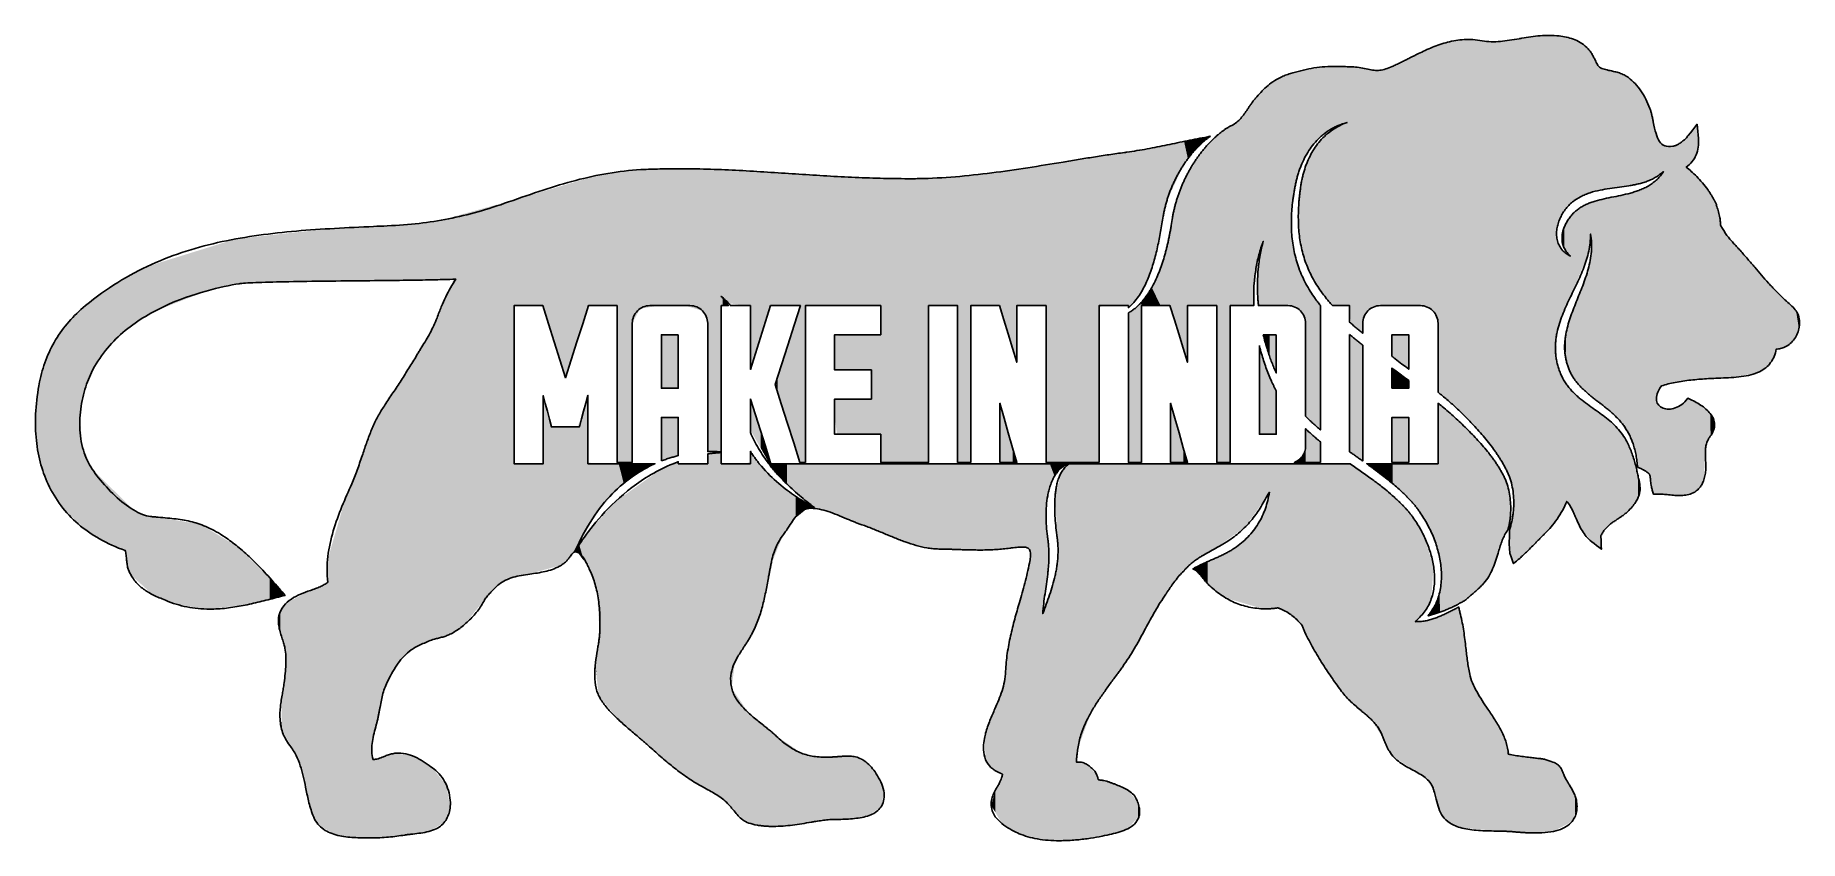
# Model space of a CAD drawing. Extents: x 158 to 430, y 344 to 468.
import ezdxf

# ---------------------------------------------------------------- set-up
doc = ezdxf.new("R2010")
doc.units = 0
doc.layers.add('LAYER_1', color=7, linetype='CONTINUOUS')

# ---------------------------------------------------------------- blocks, each defined once
blk = doc.blocks.new('*U2')
at = {"layer": 'LAYER_1', "color": 7}
for points in [[(331.53, 438.81), (331.34, 450.74), (331.53, 450.77)], [(331.57, 439.05), (331.53, 450.77), (331.57, 450.78)], [(331.53, 438.81), (331.53, 450.77), (331.57, 439.05)], [(331.63, 439.39), (331.57, 450.78), (331.63, 450.79)], [(331.57, 439.05), (331.57, 450.78), (331.63, 439.39)], [(331.71, 439.86), (331.63, 450.79), (331.71, 450.81)], [(331.63, 439.39), (331.63, 450.79), (331.71, 439.86)], [(331.71, 439.86), (331.71, 450.81), (331.76, 440.16)], [(331.76, 440.16), (331.71, 450.81), (331.76, 450.81)], [(331.85, 440.55), (331.76, 450.81), (331.85, 450.83)], [(331.76, 440.16), (331.76, 450.81), (331.85, 440.55)], [(332.17, 441.85), (331.85, 450.83), (332.17, 450.9)], [(331.85, 440.55), (331.85, 450.83), (332.17, 441.85)], [(332.24, 442.17), (332.17, 450.9), (332.24, 450.91)], [(332.17, 441.85), (332.17, 450.9), (332.24, 442.17)], [(332.72, 443.2), (332.24, 450.91), (332.72, 451.01)], [(332.24, 442.17), (332.24, 450.91), (332.72, 443.2)], [(334.23, 446.49), (332.72, 451.01), (334.23, 451.32)], [(332.72, 443.2), (332.72, 451.01), (334.23, 446.49)], [(334.85, 447.85), (334.23, 451.32), (334.85, 451.45)], [(334.23, 446.49), (334.23, 451.32), (334.85, 447.85)], [(334.95, 447.98), (334.85, 451.45), (334.95, 451.47)], [(334.85, 447.85), (334.85, 451.45), (334.95, 447.98)], [(335.55, 448.74), (334.95, 451.47), (335.55, 451.6)], [(334.95, 447.98), (334.95, 451.47), (335.55, 448.74)], [(335.73, 448.97), (335.55, 451.6), (335.73, 451.63)], [(335.55, 448.74), (335.55, 451.6), (335.73, 448.97)], [(335.85, 449.12), (335.73, 451.63), (335.85, 451.66)], [(335.73, 448.97), (335.73, 451.63), (335.85, 449.12)], [(336.3, 449.7), (335.85, 451.66), (336.3, 451.75)], [(335.85, 449.12), (335.85, 451.66), (336.3, 449.7)], [(336.3, 449.7), (336.3, 451.75), (336.31, 449.71)], [(336.31, 449.71), (336.3, 451.75), (336.31, 451.75)], [(336.46, 449.91), (336.31, 451.75), (336.46, 451.78)], [(336.31, 449.71), (336.31, 451.75), (336.46, 449.91)], [(336.78, 450.31), (336.46, 451.78), (336.78, 451.84)], [(336.46, 449.91), (336.46, 451.78), (336.78, 450.31)], [(336.96, 450.48), (336.78, 451.84), (336.96, 451.88)], [(336.78, 450.31), (336.78, 451.84), (336.96, 450.48)], [(336.96, 450.48), (336.96, 451.88), (336.97, 450.49)], [(336.97, 450.49), (336.96, 451.88), (336.97, 451.88)], [(337.15, 450.65), (336.97, 451.88), (337.15, 451.91)], [(336.97, 450.49), (336.97, 451.88), (337.15, 450.65)], [(337.67, 451.14), (337.15, 451.91), (337.67, 452.02)], [(337.15, 450.65), (337.15, 451.91), (337.67, 451.14)], [(338.51, 451.92), (337.67, 452.02), (338.51, 452.17)], [(337.67, 451.14), (337.67, 452.02), (338.51, 451.92)], [(338.57, 451.96), (338.51, 452.17), (338.57, 452.18)], [(338.51, 451.92), (338.51, 452.17), (338.57, 451.96)], [(338.57, 451.98), (338.57, 452.18), (338.59, 452.19)], [(338.57, 451.96), (338.57, 452.18), (338.57, 451.98)], [(338.57, 451.98), (338.57, 452.18), (338.57, 452.18)], [(315.01, 402.09), (314.28, 448), (315.01, 448.1)], [(315.14, 402.09), (315.01, 448.1), (315.14, 448.12)], [(315.01, 402.09), (315.01, 448.1), (315.14, 402.09)], [(315.14, 402.09), (315.14, 448.12), (315.19, 402.09)], [(315.19, 402.09), (315.14, 448.12), (315.19, 448.12)], [(315.28, 402.09), (315.19, 448.12), (315.28, 448.14)], [(315.19, 402.09), (315.19, 448.12), (315.28, 402.09)], [(315.37, 402.09), (315.28, 448.14), (315.37, 448.15)], [(315.28, 402.09), (315.28, 448.14), (315.37, 402.09)], [(315.55, 402.09), (315.37, 448.15), (315.55, 448.18)], [(315.37, 402.09), (315.37, 448.15), (315.55, 402.09)], [(315.61, 402.09), (315.55, 448.18), (315.61, 448.19)], [(315.55, 402.09), (315.55, 448.18), (315.61, 402.09)], [(315.74, 402.09), (315.61, 448.19), (315.74, 448.21)], [(315.61, 402.09), (315.61, 448.19), (315.74, 402.09)], [(316.14, 402.09), (315.74, 448.21), (316.14, 448.28)], [(315.74, 402.09), (315.74, 448.21), (316.14, 402.09)], [(316.25, 402.09), (316.14, 448.28), (316.25, 448.29)], [(316.14, 402.09), (316.14, 448.28), (316.25, 402.09)], [(316.68, 402.09), (316.25, 448.29), (316.68, 448.36)], [(316.25, 402.09), (316.25, 448.29), (316.68, 402.09)], [(317, 402.09), (316.68, 448.36), (317, 448.42)], [(316.68, 402.09), (316.68, 448.36), (317, 402.09)], [(317, 402.09), (317, 448.42), (317.03, 402.09)], [(317.03, 402.09), (317, 448.42), (317.03, 448.42)], [(317.13, 402.09), (317.03, 448.42), (317.13, 448.44)], [(317.03, 402.09), (317.03, 448.42), (317.13, 402.09)], [(318.05, 402.09), (317.13, 448.44), (318.05, 448.59)], [(317.13, 402.09), (317.13, 448.44), (318.05, 402.09)], [(318.41, 402.09), (318.05, 448.59), (318.41, 448.64)], [(318.05, 402.09), (318.05, 448.59), (318.41, 402.09)], [(318.57, 402.09), (318.41, 448.64), (318.57, 448.67)], [(318.41, 402.09), (318.41, 448.64), (318.57, 402.09)], [(318.57, 402.09), (318.57, 448.67), (318.59, 402.09)], [(318.59, 402.09), (318.57, 448.67), (318.59, 448.67)], [(318.72, 402.09), (318.59, 448.67), (318.72, 448.69)], [(318.59, 402.09), (318.59, 448.67), (318.72, 402.09)], [(319.24, 402.09), (318.72, 448.69), (319.24, 448.78)], [(318.72, 402.09), (318.72, 448.69), (319.24, 402.09)], [(320.61, 402.09), (319.24, 448.78), (320.61, 449)], [(319.24, 402.09), (319.24, 448.78), (320.61, 402.09)], [(320.65, 402.09), (320.61, 449), (320.65, 449.01)], [(320.61, 402.09), (320.61, 449), (320.65, 402.09)], [(320.76, 402.09), (320.65, 449.01), (320.76, 449.03)], [(320.65, 402.09), (320.65, 449.01), (320.76, 402.09)], [(321.62, 402.21), (320.76, 449.03), (321.62, 449.17)], [(320.76, 402.09), (320.76, 449.03), (321.62, 402.21)], [(321.76, 402.23), (321.62, 449.17), (321.76, 449.19)], [(321.62, 402.21), (321.62, 449.17), (321.76, 402.23)], [(321.81, 402.24), (321.76, 449.19), (321.81, 449.2)], [(321.76, 402.23), (321.76, 449.19), (321.81, 402.24)], [(321.88, 402.25), (321.81, 449.2), (321.88, 449.21)], [(321.81, 402.24), (321.81, 449.2), (321.88, 402.25)], [(322.32, 426.16), (321.88, 449.21), (322.32, 449.27)], [(321.88, 425.89), (321.88, 449.21), (322.32, 426.16)], [(322.41, 426.22), (322.32, 449.27), (322.41, 449.29)], [(322.32, 426.16), (322.32, 449.27), (322.41, 426.22)], [(323.07, 426.22), (322.41, 449.29), (323.07, 449.38)], [(322.41, 426.22), (322.41, 449.29), (323.07, 426.22)], [(323.17, 426.22), (323.07, 449.38), (323.17, 449.4)], [(323.07, 426.22), (323.07, 449.38), (323.17, 426.22)], [(323.76, 426.22), (323.17, 449.4), (323.76, 449.49)], [(323.17, 426.22), (323.17, 449.4), (323.76, 426.22)], [(324.22, 426.22), (323.76, 449.49), (324.22, 449.56)], [(323.76, 426.22), (323.76, 449.49), (324.22, 426.22)], [(324.55, 426.22), (324.22, 449.56), (324.55, 449.61)], [(324.22, 426.22), (324.22, 449.56), (324.55, 426.22)], [(324.73, 426.22), (324.55, 449.61), (324.73, 449.63)], [(324.55, 426.22), (324.55, 449.61), (324.73, 426.22)], [(325.25, 426.22), (324.73, 449.63), (325.25, 449.71)], [(324.73, 426.22), (324.73, 449.63), (324.73, 426.22)], [(324.73, 426.22), (324.73, 449.63), (324.73, 449.63)], [(324.73, 426.22), (324.73, 449.63), (325.25, 426.22)], [(325.74, 426.21), (325.25, 449.71), (325.74, 449.78)], [(325.25, 426.22), (325.25, 449.71), (325.74, 426.21)], [(325.74, 426.21), (325.74, 449.78), (325.77, 426.21)], [(325.77, 426.21), (325.74, 449.78), (325.77, 449.78)], [(325.84, 426.21), (325.77, 449.78), (325.84, 449.79)], [(325.77, 426.21), (325.77, 449.78), (325.84, 426.21)], [(326.06, 426.21), (325.84, 449.79), (326.06, 449.81)], [(325.84, 426.21), (325.84, 449.79), (326.06, 426.21)], [(326.13, 426.21), (326.06, 449.81), (326.13, 449.82)], [(326.06, 426.21), (326.06, 449.81), (326.13, 426.21)], [(326.34, 426.21), (326.13, 449.82), (326.34, 449.85)], [(326.13, 426.21), (326.13, 449.82), (326.34, 426.21)], [(326.37, 426.21), (326.34, 449.85), (326.37, 449.86)], [(326.34, 426.21), (326.34, 449.85), (326.37, 426.21)], [(326.37, 426.1), (326.37, 449.86), (326.38, 425.91)], [(326.38, 425.91), (326.37, 449.86), (326.38, 449.86)], [(326.38, 425.91), (326.38, 449.86), (326.41, 425.94)], [(326.41, 425.94), (326.38, 449.86), (326.41, 449.86)], [(326.86, 426.48), (326.41, 449.86), (326.86, 449.93)], [(326.41, 425.94), (326.41, 449.86), (326.86, 426.48)], [(327.86, 427.65), (326.86, 449.93), (327.86, 450.08)], [(326.86, 426.48), (326.86, 449.93), (327.86, 427.65)], [(327.96, 427.77), (327.86, 450.08), (327.96, 450.1)], [(327.86, 427.65), (327.86, 450.08), (327.86, 427.65)], [(327.86, 427.65), (327.86, 450.08), (327.86, 450.08)], [(327.86, 427.65), (327.86, 450.08), (327.96, 427.77)], [(328.04, 427.86), (327.96, 450.1), (328.04, 450.11)], [(327.96, 427.77), (327.96, 450.1), (328.04, 427.86)], [(328.24, 428.1), (328.04, 450.11), (328.24, 450.15)], [(328.04, 427.86), (328.04, 450.11), (328.24, 428.1)], [(328.41, 428.41), (328.24, 450.15), (328.41, 450.18)], [(328.24, 428.1), (328.24, 450.15), (328.41, 428.41)], [(328.94, 429.39), (328.41, 450.18), (328.94, 450.29)], [(328.41, 428.41), (328.41, 450.18), (328.94, 429.39)], [(329.94, 431.87), (328.94, 450.29), (329.94, 450.47)], [(328.94, 429.39), (328.94, 450.29), (329.94, 431.87)], [(331.34, 437.68), (329.94, 450.47), (331.34, 450.74)], [(329.94, 431.87), (329.94, 450.47), (331.34, 437.68)], [(331.34, 437.68), (331.34, 450.74), (331.53, 438.81)], [(241.61, 420.95), (241.32, 445.26), (241.61, 445.35)], [(241.63, 421.03), (241.61, 445.35), (241.63, 445.36)], [(241.61, 420.95), (241.61, 445.35), (241.63, 421.03)], [(241.7, 421.23), (241.63, 445.36), (241.7, 445.37)], [(241.63, 421.03), (241.63, 445.36), (241.7, 421.23)], [(241.87, 421.76), (241.7, 445.37), (241.87, 445.43)], [(241.7, 421.23), (241.7, 445.37), (241.87, 421.76)], [(242.57, 423.96), (241.87, 445.43), (242.57, 445.63)], [(241.87, 421.76), (241.87, 445.43), (242.57, 423.96)], [(242.89, 424.98), (242.57, 445.63), (242.89, 445.72)], [(242.57, 423.96), (242.57, 445.63), (242.89, 424.98)], [(242.99, 425.31), (242.89, 445.72), (242.99, 445.75)], [(242.89, 424.98), (242.89, 445.72), (242.99, 425.31)], [(243.07, 425.56), (242.99, 445.75), (243.07, 445.78)], [(242.99, 425.31), (242.99, 445.75), (243.07, 425.56)], [(243.19, 425.73), (243.07, 445.78), (243.19, 445.81)], [(243.07, 425.56), (243.07, 445.78), (243.19, 425.73)], [(243.32, 425.91), (243.19, 445.81), (243.32, 445.85)], [(243.19, 425.73), (243.19, 445.81), (243.32, 425.91)], [(243.38, 426), (243.32, 445.85), (243.38, 445.87)], [(243.32, 425.91), (243.32, 445.85), (243.38, 426)], [(243.38, 426), (243.38, 445.87), (243.4, 426.02)], [(243.4, 426.02), (243.38, 445.87), (243.4, 445.87)], [(243.53, 426.22), (243.4, 445.87), (243.53, 445.91)], [(243.4, 426.02), (243.4, 445.87), (243.53, 426.22)], [(243.73, 426.22), (243.53, 445.91), (243.73, 445.97)], [(243.53, 426.22), (243.53, 445.91), (243.73, 426.22)], [(244.25, 426.22), (243.73, 445.97), (244.25, 446.12)], [(243.73, 426.22), (243.73, 445.97), (244.25, 426.22)], [(244.35, 426.22), (244.25, 446.12), (244.35, 446.15)], [(244.25, 426.22), (244.25, 446.12), (244.35, 426.22)], [(244.37, 426.22), (244.35, 446.15), (244.37, 446.16)], [(244.35, 426.22), (244.35, 446.15), (244.37, 426.22)], [(244.59, 426.22), (244.37, 446.16), (244.59, 446.22)], [(244.37, 426.22), (244.37, 446.16), (244.59, 426.22)], [(244.68, 426.22), (244.59, 446.22), (244.68, 446.25)], [(244.59, 426.22), (244.59, 446.22), (244.68, 426.22)], [(244.74, 426.22), (244.68, 446.25), (244.74, 446.27)], [(244.68, 426.22), (244.68, 446.25), (244.74, 426.22)], [(244.82, 426.22), (244.74, 446.27), (244.82, 446.29)], [(244.74, 426.22), (244.74, 446.27), (244.82, 426.22)], [(244.86, 426.22), (244.82, 446.29), (244.86, 446.3)], [(244.82, 426.22), (244.82, 446.29), (244.86, 426.22)], [(244.93, 426.22), (244.86, 446.3), (244.93, 446.32)], [(244.86, 426.22), (244.86, 446.3), (244.93, 426.22)], [(245.01, 426.22), (244.93, 446.32), (245.01, 446.33)], [(244.93, 426.22), (244.93, 446.32), (245.01, 426.22)], [(247.04, 426.22), (245.01, 446.33), (247.04, 446.59)], [(245.01, 426.22), (245.01, 446.33), (247.04, 426.22)], [(247.32, 426.18), (247.04, 446.59), (247.32, 446.63)], [(247.04, 426.22), (247.04, 446.59), (247.32, 426.18)], [(247.68, 426.13), (247.32, 446.63), (247.68, 446.68)], [(247.32, 426.18), (247.32, 446.63), (247.68, 426.13)], [(247.77, 402.37), (247.68, 446.68), (247.77, 446.69)], [(247.68, 402.53), (247.68, 446.68), (247.77, 402.37)], [(247.92, 402.12), (247.77, 446.69), (247.92, 446.71)], [(247.77, 402.37), (247.77, 446.69), (247.92, 402.12)], [(247.92, 402.12), (247.92, 446.71), (247.94, 402.09)], [(247.94, 402.09), (247.92, 446.71), (247.94, 446.71)], [(248.7, 402.09), (247.94, 446.71), (248.7, 446.81)], [(247.94, 402.09), (247.94, 446.71), (248.7, 402.09)], [(249.44, 402.09), (248.7, 446.81), (249.44, 446.9)], [(248.7, 402.09), (248.7, 446.81), (249.44, 402.09)], [(249.82, 402.09), (249.44, 446.9), (249.82, 446.95)], [(249.44, 402.09), (249.44, 446.9), (249.82, 402.09)], [(249.85, 402.19), (249.82, 446.95), (249.85, 446.96)], [(249.82, 402.09), (249.82, 446.95), (249.85, 402.19)], [(250.03, 402.77), (249.85, 446.96), (250.03, 446.98)], [(249.85, 402.19), (249.85, 446.96), (250.03, 402.77)], [(250.9, 425.15), (250.03, 446.98), (250.9, 447.09)], [(250.03, 423.5), (250.03, 446.98), (250.9, 425.15)], [(251.11, 425.54), (250.9, 447.09), (251.11, 447.12)], [(250.9, 425.15), (250.9, 447.09), (251.11, 425.54)], [(251.22, 425.75), (251.11, 447.12), (251.22, 447.13)], [(251.11, 425.54), (251.11, 447.12), (251.22, 425.75)], [(251.22, 425.75), (251.22, 447.13), (251.24, 425.75)], [(251.24, 425.75), (251.22, 447.13), (251.24, 447.13)], [(251.38, 425.77), (251.24, 447.13), (251.38, 447.14)], [(251.24, 425.75), (251.24, 447.13), (251.38, 425.77)], [(251.48, 425.79), (251.38, 447.14), (251.48, 447.15)], [(251.38, 425.77), (251.38, 447.14), (251.48, 425.79)], [(252.33, 425.92), (251.48, 447.15), (252.33, 447.18)], [(251.48, 425.79), (251.48, 447.15), (252.33, 425.92)], [(252.33, 425.92), (252.33, 447.18), (252.5, 425.95)], [(252.5, 425.95), (252.33, 447.18), (252.5, 447.18)], [(252.6, 425.96), (252.5, 447.18), (252.6, 447.19)], [(252.5, 425.95), (252.5, 447.18), (252.6, 425.96)], [(252.6, 425.96), (252.6, 447.19), (252.84, 426)], [(252.84, 426), (252.6, 447.19), (252.84, 447.19)], [(253.41, 426.09), (252.84, 447.19), (253.41, 447.21)], [(252.84, 426), (252.84, 447.19), (253.41, 426.09)], [(253.5, 426.1), (253.41, 447.21), (253.5, 447.22)], [(253.41, 426.09), (253.41, 447.21), (253.5, 426.1)], [(254.29, 426.22), (253.5, 447.22), (254.29, 447.24)], [(253.5, 426.1), (253.5, 447.22), (254.29, 426.22)], [(254.41, 426.22), (254.29, 447.24), (254.41, 447.25)], [(254.29, 426.22), (254.29, 447.24), (254.41, 426.22)], [(254.41, 426.22), (254.41, 447.25), (254.61, 426.22)], [(254.61, 426.22), (254.41, 447.25), (254.61, 447.25)], [(255.89, 426.22), (254.61, 447.25), (255.89, 447.27)], [(254.61, 426.22), (254.61, 447.25), (255.89, 426.22)], [(256.3, 426.22), (255.89, 447.27), (256.3, 447.28)], [(255.89, 426.22), (255.89, 447.27), (256.3, 426.22)], [(256.3, 426.22), (256.3, 447.28), (256.34, 426.22)], [(256.34, 426.22), (256.3, 447.28), (256.34, 447.28)], [(256.34, 426.22), (256.34, 447.28), (256.43, 426.22)], [(256.43, 426.22), (256.34, 447.28), (256.43, 447.28)], [(256.43, 426.22), (256.43, 447.28), (256.45, 426.22)], [(256.45, 426.22), (256.43, 447.28), (256.45, 447.28)], [(256.45, 426.22), (256.45, 447.28), (256.77, 426.22)], [(256.77, 426.22), (256.45, 447.28), (256.77, 447.28)], [(256.77, 426.22), (256.77, 447.28), (257.11, 426.22)], [(257.11, 426.22), (256.77, 447.28), (257.11, 447.28)], [(257.11, 426.22), (257.11, 447.28), (257.73, 426.22)], [(257.73, 426.22), (257.11, 447.28), (257.73, 447.28)], [(257.73, 426.22), (257.73, 447.28), (258.16, 426.22)], [(258.16, 426.22), (257.73, 447.28), (258.16, 447.27)], [(258.16, 426.22), (258.16, 447.27), (260.48, 425.52)], [(260.48, 425.52), (258.16, 447.27), (260.48, 447.24)], [(260.48, 425.52), (260.48, 447.24), (260.71, 425.45)], [(260.71, 425.45), (260.48, 447.24), (260.71, 447.23)], [(260.71, 425.45), (260.71, 447.23), (260.84, 425.41)], [(260.84, 425.41), (260.71, 447.23), (260.84, 447.22)], [(260.84, 425.41), (260.84, 447.22), (261.17, 424.86)], [(261.17, 424.86), (260.84, 447.22), (261.17, 447.21)], [(261.17, 424.86), (261.17, 447.21), (261.4, 424.48)], [(261.4, 424.48), (261.17, 447.21), (261.4, 447.2)], [(261.4, 424.48), (261.4, 447.2), (261.51, 424.29)], [(261.51, 424.29), (261.4, 447.2), (261.51, 447.19)], [(261.51, 424.29), (261.51, 447.19), (261.63, 423.62)], [(261.63, 423.62), (261.51, 447.19), (261.63, 447.19)], [(261.63, 423.62), (261.63, 447.19), (261.63, 422.94)], [(261.63, 422.94), (261.63, 447.19), (261.63, 447.19)], [(261.63, 403.78), (261.63, 447.19), (261.82, 403.78)], [(261.82, 403.78), (261.63, 447.19), (261.82, 447.18)], [(261.82, 403.78), (261.82, 447.18), (262.29, 403.78)], [(262.29, 403.78), (261.82, 447.18), (262.29, 447.15)], [(262.29, 403.78), (262.29, 447.15), (262.55, 403.78)], [(262.55, 403.78), (262.29, 447.15), (262.55, 447.14)], [(262.55, 403.78), (262.55, 447.14), (262.58, 403.78)], [(262.58, 403.78), (262.55, 447.14), (262.58, 447.14)], [(262.58, 403.78), (262.58, 447.14), (263.6, 403.76)], [(263.6, 403.76), (262.58, 447.14), (263.6, 447.09)], [(263.6, 403.76), (263.6, 447.09), (263.71, 403.76)], [(263.71, 403.76), (263.6, 447.09), (263.71, 447.09)], [(263.71, 425.68), (263.71, 447.09), (263.93, 426.11)], [(263.93, 426.11), (263.71, 447.09), (263.93, 447.08)], [(263.93, 427.45), (263.93, 447.08), (263.98, 427.39)], [(263.98, 427.39), (263.93, 447.08), (263.98, 447.07)], [(263.98, 427.39), (263.98, 447.07), (264.3, 427.1)], [(264.3, 427.1), (263.98, 447.07), (264.3, 447.06)], [(264.3, 427.1), (264.3, 447.06), (264.66, 426.76)], [(264.66, 426.76), (264.3, 447.06), (264.66, 447.04)], [(264.66, 426.76), (264.66, 447.04), (264.68, 426.74)], [(264.68, 426.74), (264.66, 447.04), (264.68, 447.04)], [(264.68, 426.74), (264.68, 447.04), (264.72, 426.71)], [(264.72, 426.71), (264.68, 447.04), (264.72, 447.04)], [(264.72, 426.71), (264.72, 447.04), (264.86, 426.58)], [(264.86, 426.58), (264.72, 447.04), (264.86, 447.03)], [(264.86, 426.58), (264.86, 447.03), (265.32, 426.52)], [(265.32, 426.52), (264.86, 447.03), (265.32, 447.01)], [(265.32, 426.52), (265.32, 447.01), (265.83, 426.45)], [(265.83, 426.45), (265.32, 447.01), (265.83, 446.99)], [(265.83, 426.45), (265.83, 446.99), (266.15, 426.41)], [(266.15, 426.41), (265.83, 446.99), (266.15, 446.97)], [(266.15, 426.41), (266.15, 446.97), (266.88, 426.31)], [(266.88, 426.31), (266.15, 446.97), (266.88, 446.94)], [(266.88, 426.31), (266.88, 446.94), (267.34, 426.25)], [(267.34, 426.25), (266.88, 446.94), (267.34, 446.91)], [(267.34, 426.25), (267.34, 446.91), (267.5, 426.23)], [(267.5, 426.23), (267.34, 446.91), (267.5, 446.91)], [(267.5, 426.23), (267.5, 446.91), (267.88, 426.18)], [(267.88, 426.18), (267.5, 446.91), (267.88, 446.89)], [(267.88, 426.18), (267.88, 446.89), (268.2, 426.14)], [(268.2, 426.14), (267.88, 446.89), (268.2, 446.87)], [(268.2, 416.52), (268.2, 446.87), (268.2, 416.52)], [(268.2, 416.52), (268.2, 446.87), (268.2, 446.87)], [(268.2, 416.52), (268.2, 446.87), (268.21, 416.56)], [(268.21, 416.56), (268.2, 446.87), (268.21, 446.87)], [(268.21, 416.56), (268.21, 446.87), (268.22, 416.59)], [(268.22, 416.59), (268.21, 446.87), (268.22, 446.87)], [(268.22, 416.59), (268.22, 446.87), (268.24, 416.64)], [(268.24, 416.64), (268.22, 446.87), (268.24, 446.87)], [(268.24, 416.64), (268.24, 446.87), (268.27, 416.72)], [(268.27, 416.72), (268.24, 446.87), (268.27, 446.87)], [(268.27, 416.72), (268.27, 446.87), (268.3, 416.79)], [(268.3, 416.79), (268.27, 446.87), (268.3, 446.87)], [(268.3, 416.79), (268.3, 446.87), (268.48, 417.33)], [(268.48, 417.33), (268.3, 446.87), (268.48, 446.86)], [(268.48, 417.33), (268.48, 446.86), (268.59, 417.63)], [(268.59, 417.63), (268.48, 446.86), (268.59, 446.85)], [(268.59, 417.63), (268.59, 446.85), (269.01, 418.97)], [(269.01, 418.97), (268.59, 446.85), (269.01, 446.83)], [(269.01, 418.97), (269.01, 446.83), (269.1, 419.22)], [(269.1, 419.22), (269.01, 446.83), (269.1, 446.83)], [(269.1, 419.22), (269.1, 446.83), (269.18, 419.48)], [(269.18, 419.48), (269.1, 446.83), (269.18, 446.83)], [(269.18, 419.48), (269.18, 446.83), (269.81, 421.46)], [(269.81, 421.46), (269.18, 446.83), (269.81, 446.8)], [(269.81, 421.46), (269.81, 446.8), (269.81, 421.46)], [(269.81, 421.46), (269.81, 446.8), (269.81, 446.8)], [(269.81, 421.46), (269.81, 446.8), (270.01, 422.09)], [(270.01, 422.09), (269.81, 446.8), (270.01, 446.79)], [(270.01, 422.09), (270.01, 446.79), (270.05, 422.21)], [(270.05, 422.21), (270.01, 446.79), (270.05, 446.78)], [(270.05, 422.21), (270.05, 446.78), (270.33, 423.1)], [(270.33, 423.1), (270.05, 446.78), (270.33, 446.77)], [(270.33, 423.1), (270.33, 446.77), (270.64, 424.07)], [(270.64, 424.07), (270.33, 446.77), (270.64, 446.76)], [(270.64, 424.07), (270.64, 446.76), (270.65, 424.12)], [(270.65, 424.12), (270.64, 446.76), (270.65, 446.76)], [(270.65, 424.12), (270.65, 446.76), (271.03, 425.31)], [(271.03, 425.31), (270.65, 446.76), (271.03, 446.74)], [(271.03, 425.31), (271.03, 446.74), (271.08, 425.47)], [(271.08, 425.47), (271.03, 446.74), (271.08, 446.74)], [(271.08, 425.47), (271.08, 446.74), (271.08, 425.47)], [(271.08, 425.47), (271.08, 446.74), (271.08, 446.74)], [(271.08, 425.47), (271.08, 446.74), (271.29, 425.84)], [(271.29, 425.84), (271.08, 446.74), (271.29, 446.73)], [(271.29, 425.84), (271.29, 446.73), (271.33, 425.9)], [(271.33, 425.9), (271.29, 446.73), (271.33, 446.72)], [(271.33, 425.9), (271.33, 446.72), (271.36, 425.95)], [(271.36, 425.95), (271.33, 446.72), (271.36, 446.72)], [(271.36, 425.95), (271.36, 446.72), (271.39, 426.01)], [(271.39, 426.01), (271.36, 446.72), (271.39, 446.72)], [(271.39, 426.01), (271.39, 446.72), (271.45, 426.11)], [(271.45, 426.11), (271.39, 446.72), (271.45, 446.72)], [(271.45, 426.11), (271.45, 446.72), (271.51, 426.21)], [(271.51, 426.21), (271.45, 446.72), (271.51, 446.71)], [(271.51, 426.21), (271.51, 446.71), (271.51, 426.22)], [(271.51, 426.22), (271.51, 446.71), (271.51, 446.71)], [(271.51, 426.22), (271.51, 446.71), (272, 426.22)], [(272, 426.22), (271.51, 446.71), (272, 446.68)], [(272, 426.22), (272, 446.68), (272.11, 426.22)], [(272.11, 426.22), (272, 446.68), (272.11, 446.68)], [(272.11, 426.22), (272.11, 446.68), (272.12, 426.22)], [(272.12, 426.22), (272.11, 446.68), (272.12, 446.68)], [(272.12, 426.22), (272.12, 446.68), (272.35, 426.22)], [(272.35, 426.22), (272.12, 446.68), (272.35, 446.66)], [(272.35, 426.22), (272.35, 446.66), (272.42, 426.22)], [(272.42, 426.22), (272.35, 446.66), (272.42, 446.66)], [(272.42, 426.22), (272.42, 446.66), (272.91, 426.22)], [(272.91, 426.22), (272.42, 446.66), (272.91, 446.63)], [(272.91, 426.22), (272.91, 446.63), (272.95, 426.22)], [(272.95, 426.22), (272.91, 446.63), (272.95, 446.62)], [(272.95, 426.22), (272.95, 446.62), (273.15, 426.22)], [(273.15, 426.22), (272.95, 446.62), (273.15, 446.61)], [(273.15, 426.22), (273.15, 446.61), (273.26, 426.22)], [(273.26, 426.22), (273.15, 446.61), (273.26, 446.6)], [(273.26, 426.22), (273.26, 446.6), (273.66, 426.22)], [(273.66, 426.22), (273.26, 446.6), (273.66, 446.58)], [(273.66, 426.22), (273.66, 446.58), (273.67, 426.22)], [(273.67, 426.22), (273.66, 446.58), (273.67, 446.58)], [(273.67, 426.22), (273.67, 446.58), (273.84, 426.22)], [(273.84, 426.22), (273.67, 446.58), (273.84, 446.57)], [(273.84, 426.22), (273.84, 446.57), (274.83, 426.22)], [(274.83, 426.22), (273.84, 446.57), (274.83, 446.51)], [(274.83, 426.22), (274.83, 446.51), (275.04, 426.22)], [(275.04, 426.22), (274.83, 446.51), (275.04, 446.49)], [(275.04, 426.22), (275.04, 446.49), (275.15, 426.22)], [(275.15, 426.22), (275.04, 446.49), (275.15, 446.49)], [(275.15, 426.22), (275.15, 446.49), (275.2, 426.22)], [(275.2, 426.22), (275.15, 446.49), (275.2, 446.48)], [(275.2, 426.22), (275.2, 446.48), (275.33, 426.22)], [(275.33, 426.22), (275.2, 446.48), (275.33, 446.48)], [(275.33, 426.22), (275.33, 446.48), (275.78, 426.22)], [(275.78, 426.22), (275.33, 446.48), (275.78, 446.45)], [(275.78, 426.22), (275.78, 446.45), (275.85, 426.22)], [(275.85, 426.22), (275.78, 446.45), (275.85, 446.44)], [(275.85, 426.22), (275.85, 446.44), (275.9, 426.22)], [(275.9, 426.22), (275.85, 446.44), (275.9, 446.44)], [(275.9, 402.09), (275.9, 446.44), (276.07, 402.09)], [(276.07, 402.09), (275.9, 446.44), (276.07, 446.43)], [(276.07, 402.09), (276.07, 446.43), (276.2, 402.09)], [(276.2, 402.09), (276.07, 446.43), (276.2, 446.42)], [(276.2, 402.09), (276.2, 446.42), (276.41, 402.09)], [(276.41, 402.09), (276.2, 446.42), (276.41, 446.41)], [(276.41, 402.09), (276.41, 446.41), (276.67, 402.09)], [(276.67, 402.09), (276.41, 446.41), (276.67, 446.39)], [(276.67, 402.09), (276.67, 446.39), (276.67, 403.01)], [(276.67, 403.01), (276.67, 446.39), (276.67, 446.39)], [(276.67, 424.88), (276.67, 446.39), (276.67, 426.22)], [(276.67, 426.22), (276.67, 446.39), (276.67, 446.39)], [(276.67, 426.22), (276.67, 446.39), (276.89, 426.22)], [(276.89, 426.22), (276.67, 446.39), (276.89, 446.38)], [(276.89, 426.22), (276.89, 446.38), (277.38, 426.22)], [(277.38, 426.22), (276.89, 446.38), (277.38, 446.35)], [(277.38, 426.22), (277.38, 446.35), (277.51, 426.22)], [(277.51, 426.22), (277.38, 446.35), (277.51, 446.34)], [(277.51, 426.22), (277.51, 446.34), (277.56, 426.22)], [(277.56, 426.22), (277.51, 446.34), (277.56, 446.34)], [(277.56, 426.22), (277.56, 446.34), (277.99, 426.22)], [(277.99, 426.22), (277.56, 446.34), (277.99, 446.31)], [(277.99, 426.22), (277.99, 446.31), (278.17, 426.22)], [(278.17, 426.22), (277.99, 446.31), (278.17, 446.3)], [(278.17, 426.22), (278.17, 446.3), (278.18, 426.22)], [(278.18, 426.22), (278.17, 446.3), (278.18, 446.3)], [(278.18, 426.22), (278.18, 446.3), (278.55, 426.22)], [(278.55, 426.22), (278.18, 446.3), (278.55, 446.27)], [(278.55, 426.22), (278.55, 446.27), (279.37, 426.22)], [(279.37, 426.22), (278.55, 446.27), (279.37, 446.22)], [(279.37, 426.22), (279.37, 446.22), (279.55, 426.22)], [(279.55, 426.22), (279.37, 446.22), (279.55, 446.21)], [(279.55, 426.22), (279.55, 446.21), (279.93, 426.22)], [(279.93, 426.22), (279.55, 446.21), (279.93, 446.19)], [(279.93, 426.22), (279.93, 446.19), (280.08, 426.22)], [(280.08, 426.22), (279.93, 446.19), (280.08, 446.18)], [(280.08, 426.22), (280.08, 446.18), (280.22, 426.22)], [(280.22, 426.22), (280.08, 446.18), (280.22, 446.17)], [(280.22, 426.22), (280.22, 446.17), (280.57, 426.22)], [(280.57, 426.22), (280.22, 446.17), (280.57, 446.15)], [(280.57, 426.22), (280.57, 446.15), (280.7, 426.22)], [(280.7, 426.22), (280.57, 446.15), (280.7, 446.14)], [(280.7, 426.22), (280.7, 446.14), (281.16, 426.22)], [(281.16, 426.22), (280.7, 446.14), (281.16, 446.11)], [(281.16, 426.22), (281.16, 446.11), (281.19, 426.22)], [(281.19, 426.22), (281.16, 446.11), (281.19, 446.11)], [(281.19, 426.22), (281.19, 446.11), (281.3, 426.22)], [(281.3, 426.22), (281.19, 446.11), (281.3, 446.1)], [(281.3, 426.22), (281.3, 446.1), (281.54, 426.22)], [(281.54, 426.22), (281.3, 446.1), (281.54, 446.09)], [(281.54, 426.22), (281.54, 446.09), (281.59, 426.22)], [(281.59, 426.22), (281.54, 446.09), (281.59, 446.08)], [(281.59, 426.22), (281.59, 446.08), (281.97, 426.22)], [(281.97, 426.22), (281.59, 446.08), (281.97, 446.06)], [(281.97, 426.22), (281.97, 446.06), (282.11, 426.22)], [(282.11, 426.22), (281.97, 446.06), (282.11, 446.05)], [(282.11, 426.22), (282.11, 446.05), (282.26, 426.22)], [(282.26, 426.22), (282.11, 446.05), (282.26, 446.04)], [(282.26, 426.22), (282.26, 446.04), (282.31, 426.22)], [(282.31, 426.22), (282.26, 446.04), (282.31, 446.04)], [(282.31, 426.22), (282.31, 446.04), (282.78, 426.22)], [(282.78, 426.22), (282.31, 446.04), (282.78, 446.02)], [(282.78, 426.22), (282.78, 446.02), (282.8, 426.22)], [(282.8, 426.22), (282.78, 446.02), (282.8, 446.02)], [(282.8, 426.22), (282.8, 446.02), (282.82, 426.22)], [(282.82, 426.22), (282.8, 446.02), (282.82, 446.02)], [(282.82, 426.22), (282.82, 446.02), (283.4, 426.22)], [(283.4, 426.22), (282.82, 446.02), (283.4, 445.99)], [(283.4, 426.22), (283.4, 445.99), (283.62, 426.22)], [(283.62, 426.22), (283.4, 445.99), (283.62, 445.98)], [(283.62, 426.22), (283.62, 445.98), (283.91, 426.22)], [(283.91, 426.22), (283.62, 445.98), (283.91, 445.97)], [(283.91, 426.22), (283.91, 445.97), (284.14, 426.22)], [(284.14, 426.22), (283.91, 445.97), (284.14, 445.96)], [(284.14, 426.22), (284.14, 445.96), (285.04, 426.22)], [(285.04, 426.22), (284.14, 445.96), (285.04, 445.93)], [(285.04, 426.22), (285.04, 445.93), (285.35, 426.22)], [(285.35, 426.22), (285.04, 445.93), (285.35, 445.91)], [(285.35, 426.22), (285.35, 445.91), (285.56, 426.22)], [(285.56, 426.22), (285.35, 445.91), (285.56, 445.9)], [(285.56, 426.22), (285.56, 445.9), (285.61, 426.22)], [(285.61, 426.22), (285.56, 445.9), (285.61, 445.9)], [(285.61, 426.22), (285.61, 445.9), (286.28, 426.22)], [(286.28, 426.22), (285.61, 445.9), (286.28, 445.87)], [(286.28, 426.22), (286.28, 445.87), (286.32, 426.22)], [(286.32, 426.22), (286.28, 445.87), (286.32, 445.87)], [(286.32, 426.22), (286.32, 445.87), (286.38, 426.22)], [(286.38, 426.22), (286.32, 445.87), (286.38, 445.87)], [(286.38, 426.22), (286.38, 445.87), (286.63, 426.22)], [(286.63, 426.22), (286.38, 445.87), (286.63, 445.86)], [(286.63, 426.22), (286.63, 445.86), (286.63, 426.22)], [(286.63, 426.22), (286.63, 445.86), (286.63, 445.86)], [(286.63, 426.22), (286.63, 445.86), (286.76, 426.22)], [(286.76, 426.22), (286.63, 445.86), (286.76, 445.85)], [(286.76, 426.22), (286.76, 445.85), (286.84, 426.22)], [(286.84, 426.22), (286.76, 445.85), (286.84, 445.85)], [(286.84, 426.22), (286.84, 445.85), (287.42, 426.21)], [(287.42, 426.21), (286.84, 445.85), (287.42, 445.83)], [(287.42, 426.21), (287.42, 445.83), (287.45, 426.21)], [(287.45, 426.21), (287.42, 445.83), (287.45, 445.82)], [(287.45, 426.21), (287.45, 445.82), (287.72, 426.21)], [(287.72, 426.21), (287.45, 445.82), (287.72, 445.81)], [(287.72, 426.21), (287.72, 445.81), (288.24, 426.2)], [(288.24, 426.2), (287.72, 445.81), (288.24, 445.8)], [(288.24, 426.2), (288.24, 445.8), (288.27, 426.2)], [(288.27, 426.2), (288.24, 445.8), (288.27, 445.8)], [(288.27, 402.18), (288.27, 445.8), (288.34, 402.18)], [(288.34, 402.18), (288.27, 445.8), (288.34, 445.8)], [(288.34, 402.18), (288.34, 445.8), (288.76, 402.17)], [(288.76, 402.17), (288.34, 445.8), (288.76, 445.79)], [(288.76, 402.17), (288.76, 445.79), (290.43, 402.13)], [(290.43, 402.13), (288.76, 445.79), (290.43, 445.76)], [(290.43, 402.13), (290.43, 445.76), (290.46, 402.13)], [(290.46, 402.13), (290.43, 445.76), (290.46, 445.76)], [(290.46, 402.13), (290.46, 445.76), (290.76, 402.13)], [(290.76, 402.13), (290.46, 445.76), (290.76, 445.76)], [(290.76, 402.13), (290.76, 445.76), (291.82, 402.1)], [(291.82, 402.1), (290.76, 445.76), (291.82, 445.75)], [(291.82, 402.1), (291.82, 445.75), (292.11, 402.1)], [(292.11, 402.1), (291.82, 445.75), (292.11, 445.75)], [(292.11, 402.1), (292.11, 445.75), (292.41, 402.09)], [(292.41, 402.09), (292.11, 445.75), (292.41, 445.75)], [(292.41, 402.09), (292.41, 445.75), (292.95, 402.09)], [(292.95, 402.09), (292.41, 445.75), (292.95, 445.75)], [(292.95, 402.09), (292.95, 445.75), (293.48, 402.09)], [(293.48, 402.09), (292.95, 445.75), (293.48, 445.75)], [(294.17, 402.09), (293.48, 445.75), (294.17, 445.76)], [(293.48, 402.09), (293.48, 445.75), (294.17, 402.09)], [(294.17, 402.09), (294.17, 445.76), (294.38, 402.09)], [(294.38, 402.09), (294.17, 445.76), (294.38, 445.76)], [(294.6, 402.09), (294.38, 445.76), (294.6, 445.78)], [(294.38, 402.09), (294.38, 445.76), (294.6, 402.09)], [(294.6, 402.09), (294.6, 445.78), (294.61, 402.09)], [(294.61, 402.09), (294.6, 445.78), (294.61, 445.78)], [(294.93, 402.09), (294.61, 445.78), (294.93, 445.8)], [(294.61, 402.09), (294.61, 445.78), (294.93, 402.09)], [(295.56, 402.09), (294.93, 445.8), (295.56, 445.84)], [(294.93, 402.09), (294.93, 445.8), (295.56, 402.09)], [(295.56, 402.09), (295.56, 445.84), (295.62, 402.77)], [(295.62, 402.77), (295.56, 445.84), (295.62, 445.84)], [(296.17, 426.22), (295.62, 445.84), (296.17, 445.88)], [(295.62, 426.2), (295.62, 445.84), (296.17, 426.22)], [(296.34, 426.22), (296.17, 445.88), (296.34, 445.89)], [(296.17, 426.22), (296.17, 445.88), (296.34, 426.22)], [(297.06, 426.22), (296.34, 445.89), (297.06, 445.93)], [(296.34, 426.22), (296.34, 445.89), (297.06, 426.22)], [(297.79, 426.22), (297.06, 445.93), (297.79, 445.98)], [(297.06, 426.22), (297.06, 445.93), (297.79, 426.22)], [(298.83, 426.22), (297.79, 445.98), (298.83, 446.04)], [(297.79, 426.22), (297.79, 445.98), (298.83, 426.22)], [(299.01, 426.22), (298.83, 446.04), (299.01, 446.05)], [(298.83, 426.22), (298.83, 446.04), (299.01, 426.22)], [(299.62, 426.22), (299.01, 446.05), (299.62, 446.09)], [(299.01, 426.22), (299.01, 446.05), (299.62, 426.22)], [(299.9, 426.22), (299.62, 446.09), (299.9, 446.11)], [(299.62, 426.22), (299.62, 446.09), (299.9, 426.22)], [(300.1, 426.18), (299.9, 446.11), (300.1, 446.12)], [(299.9, 426.22), (299.9, 446.11), (300.1, 426.18)], [(300.1, 402.67), (300.1, 446.12), (300.12, 402.09)], [(300.12, 402.09), (300.1, 446.12), (300.12, 446.12)], [(300.76, 402.09), (300.12, 446.12), (300.76, 446.16)], [(300.12, 402.09), (300.12, 446.12), (300.76, 402.09)], [(301.23, 402.09), (300.76, 446.16), (301.23, 446.19)], [(300.76, 402.09), (300.76, 446.16), (301.23, 402.09)], [(301.42, 402.09), (301.23, 446.19), (301.42, 446.2)], [(301.23, 402.09), (301.23, 446.19), (301.42, 402.09)], [(302.09, 402.09), (301.42, 446.2), (302.09, 446.29)], [(301.42, 402.09), (301.42, 446.2), (302.09, 402.09)], [(302.09, 402.09), (302.09, 446.29), (302.11, 402.7)], [(302.11, 402.7), (302.09, 446.29), (302.11, 446.29)], [(302.31, 426.22), (302.11, 446.29), (302.31, 446.32)], [(302.11, 426.19), (302.11, 446.29), (302.31, 426.22)], [(303.18, 426.22), (302.31, 446.32), (303.18, 446.44)], [(302.31, 426.22), (302.31, 446.32), (303.18, 426.22)], [(303.74, 426.22), (303.18, 446.44), (303.74, 446.52)], [(303.18, 426.22), (303.18, 446.44), (303.74, 426.22)], [(304.28, 426.22), (303.74, 446.52), (304.28, 446.6)], [(303.74, 426.22), (303.74, 446.52), (304.28, 426.22)], [(304.37, 426.22), (304.28, 446.6), (304.37, 446.61)], [(304.28, 426.22), (304.28, 446.6), (304.37, 426.22)], [(305.02, 426.22), (304.37, 446.61), (305.02, 446.7)], [(304.37, 426.22), (304.37, 446.61), (305.02, 426.22)], [(305.25, 426.22), (305.02, 446.7), (305.25, 446.73)], [(305.02, 426.22), (305.02, 446.7), (305.25, 426.22)], [(305.27, 426.22), (305.25, 446.73), (305.27, 446.74)], [(305.25, 426.22), (305.25, 446.73), (305.27, 426.22)], [(305.27, 426.22), (305.27, 446.74), (305.31, 426.22)], [(305.31, 426.22), (305.27, 446.74), (305.31, 446.74)], [(305.8, 426.22), (305.31, 446.74), (305.8, 446.81)], [(305.31, 426.22), (305.31, 446.74), (305.8, 426.22)], [(305.8, 426.22), (305.8, 446.81), (305.82, 426.22)], [(305.82, 426.22), (305.8, 446.81), (305.82, 446.81)], [(305.88, 426.22), (305.82, 446.81), (305.88, 446.82)], [(305.82, 426.22), (305.82, 446.81), (305.88, 426.22)], [(306.04, 426.22), (305.88, 446.82), (306.04, 446.84)], [(305.88, 426.22), (305.88, 446.82), (306.04, 426.22)], [(306.45, 426.21), (306.04, 446.84), (306.45, 446.9)], [(306.04, 426.22), (306.04, 446.84), (306.45, 426.21)], [(306.52, 426.21), (306.45, 446.9), (306.52, 446.91)], [(306.45, 426.21), (306.45, 446.9), (306.52, 426.21)], [(306.69, 425.65), (306.52, 446.91), (306.69, 446.94)], [(306.52, 426.21), (306.52, 446.91), (306.69, 425.65)], [(306.69, 425.65), (306.69, 446.94), (306.72, 425.58)], [(306.72, 425.58), (306.69, 446.94), (306.72, 446.94)], [(306.9, 424.97), (306.72, 446.94), (306.9, 446.96)], [(306.72, 425.58), (306.72, 446.94), (306.9, 424.97)], [(306.92, 424.9), (306.9, 446.96), (306.92, 446.97)], [(306.9, 424.97), (306.9, 446.96), (306.92, 424.9)], [(306.98, 424.72), (306.92, 446.97), (306.98, 446.98)], [(306.92, 424.9), (306.92, 446.97), (306.98, 424.72)], [(306.98, 424.72), (306.98, 446.98), (307.01, 424.62)], [(307.01, 424.62), (306.98, 446.98), (307.01, 446.98)], [(307.25, 423.83), (307.01, 446.98), (307.25, 447.01)], [(307.01, 424.62), (307.01, 446.98), (307.25, 423.83)], [(307.49, 423.04), (307.25, 447.01), (307.49, 447.05)], [(307.25, 423.83), (307.25, 447.01), (307.49, 423.04)], [(307.84, 421.91), (307.49, 447.05), (307.84, 447.1)], [(307.49, 423.04), (307.49, 447.05), (307.84, 421.91)], [(307.84, 421.91), (307.84, 447.1), (307.9, 421.73)], [(307.9, 421.73), (307.84, 447.1), (307.9, 447.1)], [(308.57, 419.52), (307.9, 447.1), (308.57, 447.2)], [(307.9, 421.73), (307.9, 447.1), (308.57, 419.52)], [(308.72, 419.03), (308.57, 447.2), (308.72, 447.22)], [(308.57, 419.52), (308.57, 447.2), (308.72, 419.03)], [(309.12, 417.74), (308.72, 447.22), (309.12, 447.27)], [(308.72, 419.03), (308.72, 447.22), (309.12, 417.74)], [(309.19, 418.34), (309.12, 447.27), (309.19, 447.28)], [(309.12, 417.74), (309.12, 447.27), (309.19, 418.34)], [(309.29, 426.22), (309.19, 447.28), (309.29, 447.3)], [(309.19, 424.01), (309.19, 447.28), (309.29, 426.22)], [(309.5, 426.22), (309.29, 447.3), (309.5, 447.33)], [(309.29, 426.22), (309.29, 447.3), (309.5, 426.22)], [(309.92, 426.22), (309.5, 447.33), (309.92, 447.39)], [(309.5, 426.22), (309.5, 447.33), (309.92, 426.22)], [(310.71, 426.22), (309.92, 447.39), (310.71, 447.5)], [(309.92, 426.22), (309.92, 447.39), (310.71, 426.22)], [(310.78, 426.22), (310.71, 447.5), (310.78, 447.51)], [(310.71, 426.22), (310.71, 447.5), (310.78, 426.22)], [(311.17, 426.22), (310.78, 447.51), (311.17, 447.56)], [(310.78, 426.22), (310.78, 447.51), (311.17, 426.22)], [(311.29, 426.22), (311.17, 447.56), (311.29, 447.58)], [(311.17, 426.22), (311.17, 447.56), (311.29, 426.22)], [(313.26, 426.22), (311.29, 447.58), (313.26, 447.85)], [(311.29, 426.22), (311.29, 447.58), (313.26, 426.22)], [(313.31, 426.22), (313.26, 447.85), (313.31, 447.86)], [(313.26, 426.22), (313.26, 447.85), (313.31, 426.22)], [(313.63, 426.22), (313.31, 447.86), (313.63, 447.91)], [(313.31, 426.22), (313.31, 447.86), (313.63, 426.22)], [(313.63, 426.22), (313.63, 447.91), (313.64, 426.22)], [(313.64, 426.22), (313.63, 447.91), (313.64, 447.91)], [(313.64, 426.22), (313.64, 447.91), (313.7, 426.22)], [(313.7, 426.22), (313.64, 447.91), (313.7, 447.91)], [(313.71, 425.22), (313.7, 447.91), (313.71, 447.92)], [(313.7, 426.22), (313.7, 447.91), (313.71, 425.22)], [(313.71, 403.34), (313.71, 447.92), (313.71, 402.09)], [(313.71, 402.09), (313.71, 447.92), (313.71, 447.92)], [(313.71, 402.09), (313.71, 447.92), (313.76, 402.09)], [(313.76, 402.09), (313.71, 447.92), (313.76, 447.92)], [(313.82, 402.09), (313.76, 447.92), (313.82, 447.93)], [(313.76, 402.09), (313.76, 447.92), (313.76, 402.09)], [(313.76, 402.09), (313.76, 447.92), (313.76, 447.92)], [(313.76, 402.09), (313.76, 447.92), (313.82, 402.09)], [(314.07, 402.09), (313.82, 447.93), (314.07, 447.97)], [(313.82, 402.09), (313.82, 447.93), (314.07, 402.09)], [(314.13, 402.09), (314.07, 447.97), (314.13, 447.98)], [(314.07, 402.09), (314.07, 447.97), (314.13, 402.09)], [(314.24, 402.09), (314.13, 447.98), (314.24, 447.99)], [(314.13, 402.09), (314.13, 447.98), (314.24, 402.09)], [(314.28, 402.09), (314.24, 447.99), (314.28, 448)], [(314.24, 402.09), (314.24, 447.99), (314.24, 402.09)], [(314.24, 402.09), (314.24, 447.99), (314.24, 447.99)], [(314.24, 402.09), (314.24, 447.99), (314.28, 402.09)], [(314.28, 402.09), (314.28, 448), (315.01, 402.09)], [(232.59, 426.22), (232.22, 442.6), (232.59, 442.71)], [(233.63, 426.22), (232.59, 442.71), (233.63, 443.01)], [(232.59, 426.22), (232.59, 442.71), (233.63, 426.22)], [(235.11, 426.22), (233.63, 443.01), (235.11, 443.45)], [(233.63, 426.22), (233.63, 443.01), (235.11, 426.22)], [(235.25, 426.2), (235.11, 443.45), (235.25, 443.49)], [(235.11, 426.22), (235.11, 443.45), (235.25, 426.2)], [(236.15, 426.05), (235.25, 443.49), (236.15, 443.75)], [(235.25, 426.2), (235.25, 443.49), (236.15, 426.05)], [(236.3, 426.03), (236.15, 443.75), (236.3, 443.79)], [(236.15, 426.05), (236.15, 443.75), (236.3, 426.03)], [(236.32, 425.97), (236.3, 443.79), (236.32, 443.8)], [(236.3, 426.03), (236.3, 443.79), (236.32, 425.97)], [(236.32, 425.97), (236.32, 443.8), (236.34, 425.91)], [(236.34, 425.91), (236.32, 443.8), (236.34, 443.8)], [(237.18, 423.25), (236.34, 443.8), (237.18, 444.05)], [(236.34, 425.91), (236.34, 443.8), (237.18, 423.25)], [(237.45, 422.41), (237.18, 444.05), (237.45, 444.13)], [(237.18, 423.25), (237.18, 444.05), (237.45, 422.41)], [(237.58, 421.99), (237.45, 444.13), (237.58, 444.17)], [(237.45, 422.41), (237.45, 444.13), (237.58, 421.99)], [(238.74, 418.34), (237.58, 444.17), (238.74, 444.51)], [(237.58, 421.99), (237.58, 444.17), (238.74, 418.34)], [(239.15, 417.05), (238.74, 444.51), (239.15, 444.63)], [(238.74, 418.34), (238.74, 444.51), (239.15, 417.05)], [(239.74, 415.16), (239.15, 444.63), (239.74, 444.8)], [(239.15, 417.05), (239.15, 444.63), (239.74, 415.16)], [(240.85, 418.59), (239.74, 444.8), (240.85, 445.13)], [(239.74, 415.16), (239.74, 444.8), (240.85, 418.59)], [(241.3, 419.98), (240.85, 445.13), (241.3, 445.26)], [(240.85, 418.59), (240.85, 445.13), (241.3, 419.98)], [(241.3, 419.98), (241.3, 445.26), (241.32, 420.06)], [(241.32, 420.06), (241.3, 445.26), (241.32, 445.26)], [(241.32, 420.06), (241.32, 445.26), (241.61, 420.95)], [(222.5, 430.28), (222.31, 439.84), (222.5, 439.9)], [(224.21, 377.16), (222.5, 439.9), (224.21, 440.37)], [(222.5, 375.97), (222.5, 439.9), (224.21, 377.16)], [(227.39, 381.13), (224.21, 440.37), (227.39, 441.26)], [(224.21, 377.16), (224.21, 440.37), (227.39, 381.13)], [(228.66, 382.54), (227.39, 441.26), (228.66, 441.61)], [(227.39, 381.13), (227.39, 441.26), (228.66, 382.54)], [(230.55, 383.99), (228.66, 441.61), (230.55, 442.13)], [(228.66, 382.54), (228.66, 441.61), (230.55, 383.99)], [(231.84, 384.33), (230.55, 442.13), (231.84, 442.49)], [(230.55, 383.99), (230.55, 442.13), (231.84, 384.33)], [(231.86, 426.22), (231.84, 442.49), (231.86, 442.5)], [(231.84, 425.41), (231.84, 442.49), (231.86, 426.22)], [(232.19, 426.22), (231.86, 442.5), (232.19, 442.59)], [(231.86, 426.22), (231.86, 442.5), (232.19, 426.22)], [(232.22, 426.22), (232.19, 442.59), (232.22, 442.6)], [(232.19, 426.22), (232.19, 442.59), (232.22, 426.22)], [(232.22, 426.22), (232.22, 442.6), (232.59, 426.22)], [(195.56, 429.85), (195.3, 437.16), (195.56, 437.19)], [(195.69, 429.86), (195.56, 437.19), (195.69, 437.21)], [(195.56, 429.85), (195.56, 437.19), (195.56, 429.85)], [(195.56, 429.85), (195.56, 437.19), (195.56, 437.19)], [(195.56, 429.85), (195.56, 437.19), (195.69, 429.86)], [(195.69, 429.86), (195.69, 437.21), (195.7, 429.86)], [(195.7, 429.86), (195.69, 437.21), (195.7, 437.21)], [(195.89, 429.86), (195.7, 437.21), (195.89, 437.23)], [(195.7, 429.86), (195.7, 437.21), (195.89, 429.86)], [(196.05, 429.86), (195.89, 437.23), (196.05, 437.25)], [(195.89, 429.86), (195.89, 437.23), (196.05, 429.86)], [(196.05, 429.86), (196.05, 437.25), (196.08, 429.86)], [(196.08, 429.86), (196.05, 437.25), (196.08, 437.25)], [(196.08, 429.86), (196.08, 437.25), (196.11, 429.86)], [(196.11, 429.86), (196.08, 437.25), (196.11, 437.25)], [(196.11, 429.86), (196.11, 437.25), (196.14, 429.86)], [(196.14, 429.86), (196.11, 437.25), (196.14, 437.25)], [(196.34, 429.87), (196.14, 437.25), (196.34, 437.28)], [(196.14, 429.86), (196.14, 437.25), (196.34, 429.87)], [(196.34, 429.87), (196.34, 437.28), (196.38, 429.87)], [(196.38, 429.87), (196.34, 437.28), (196.38, 437.28)], [(196.38, 429.87), (196.38, 437.28), (196.41, 429.87)], [(196.41, 429.87), (196.38, 437.28), (196.41, 437.28)], [(196.44, 429.87), (196.41, 437.28), (196.44, 437.29)], [(196.41, 429.87), (196.41, 437.28), (196.44, 429.87)], [(196.59, 429.87), (196.44, 437.29), (196.59, 437.3)], [(196.44, 429.87), (196.44, 437.29), (196.59, 429.87)], [(196.69, 429.87), (196.59, 437.3), (196.69, 437.31)], [(196.59, 429.87), (196.59, 437.3), (196.69, 429.87)], [(196.74, 429.87), (196.69, 437.31), (196.74, 437.32)], [(196.69, 429.87), (196.69, 437.31), (196.74, 429.87)], [(198.47, 429.9), (196.74, 437.32), (198.47, 437.51)], [(196.74, 429.87), (196.74, 437.32), (198.47, 429.9)], [(199.66, 429.91), (198.47, 437.51), (199.66, 437.64)], [(198.47, 429.9), (198.47, 437.51), (199.66, 429.91)], [(200.26, 429.92), (199.66, 437.64), (200.26, 437.7)], [(199.66, 429.91), (199.66, 437.64), (200.26, 429.92)], [(200.26, 429.92), (200.26, 437.7), (200.27, 429.92)], [(200.27, 429.92), (200.26, 437.7), (200.27, 437.7)], [(200.67, 429.93), (200.27, 437.7), (200.67, 437.75)], [(200.27, 429.92), (200.27, 437.7), (200.67, 429.93)], [(201.87, 429.95), (200.67, 437.75), (201.87, 437.88)], [(200.67, 429.93), (200.67, 437.75), (201.87, 429.95)], [(202.21, 429.95), (201.87, 437.88), (202.21, 437.92)], [(201.87, 429.95), (201.87, 437.88), (202.21, 429.95)], [(202.98, 429.96), (202.21, 437.92), (202.98, 438)], [(202.21, 429.95), (202.21, 437.92), (202.98, 429.96)], [(203.1, 429.97), (202.98, 438), (203.1, 438.01)], [(202.98, 429.96), (202.98, 438), (203.1, 429.97)], [(203.1, 429.97), (203.1, 438.01), (203.13, 429.97)], [(203.13, 429.97), (203.1, 438.01), (203.13, 438.01)], [(203.53, 429.97), (203.13, 438.01), (203.53, 438.06)], [(203.13, 429.97), (203.13, 438.01), (203.53, 429.97)], [(204.44, 429.98), (203.53, 438.06), (204.44, 438.11)], [(203.53, 429.97), (203.53, 438.06), (204.44, 429.98)], [(205.9, 430.01), (204.44, 438.11), (205.9, 438.18)], [(204.44, 429.98), (204.44, 438.11), (205.9, 430.01)], [(206.84, 430.02), (205.9, 438.18), (206.84, 438.23)], [(205.9, 430.01), (205.9, 438.18), (206.84, 430.02)], [(207.13, 430.02), (206.84, 438.23), (207.13, 438.25)], [(206.84, 430.02), (206.84, 438.23), (207.13, 430.02)], [(207.13, 430.02), (207.13, 438.25), (207.27, 430.03)], [(207.27, 430.03), (207.13, 438.25), (207.27, 438.25)], [(207.51, 430.03), (207.27, 438.25), (207.51, 438.26)], [(207.27, 430.03), (207.27, 438.25), (207.51, 430.03)], [(207.64, 430.03), (207.51, 438.26), (207.64, 438.27)], [(207.51, 430.03), (207.51, 438.26), (207.64, 430.03)], [(208.34, 430.04), (207.64, 438.27), (208.34, 438.3)], [(207.64, 430.03), (207.64, 438.27), (208.34, 430.04)], [(208.7, 430.05), (208.34, 438.3), (208.7, 438.32)], [(208.34, 430.04), (208.34, 438.3), (208.7, 430.05)], [(209.01, 430.05), (208.7, 438.32), (209.01, 438.33)], [(208.7, 430.05), (208.7, 438.32), (209.01, 430.05)], [(209.15, 430.05), (209.01, 438.33), (209.15, 438.34)], [(209.01, 430.05), (209.01, 438.33), (209.15, 430.05)], [(209.33, 430.05), (209.15, 438.34), (209.33, 438.35)], [(209.15, 430.05), (209.15, 438.34), (209.33, 430.05)], [(209.52, 430.06), (209.33, 438.35), (209.52, 438.36)], [(209.33, 430.05), (209.33, 438.35), (209.52, 430.06)], [(209.94, 430.06), (209.52, 438.36), (209.94, 438.38)], [(209.52, 430.06), (209.52, 438.36), (209.94, 430.06)], [(210.23, 430.06), (209.94, 438.38), (210.23, 438.39)], [(209.94, 430.06), (209.94, 438.38), (210.23, 430.06)], [(210.23, 430.06), (210.23, 438.39), (210.23, 430.06)], [(210.23, 430.06), (210.23, 438.39), (210.23, 438.39)], [(210.23, 430.06), (210.23, 438.39), (210.29, 430.06)], [(210.29, 430.06), (210.23, 438.39), (210.29, 438.39)], [(210.33, 430.07), (210.29, 438.39), (210.33, 438.4)], [(210.29, 430.06), (210.29, 438.39), (210.33, 430.07)], [(210.54, 430.07), (210.33, 438.4), (210.54, 438.41)], [(210.33, 430.07), (210.33, 438.4), (210.54, 430.07)], [(210.54, 430.07), (210.54, 438.41), (210.63, 430.07)], [(210.63, 430.07), (210.54, 438.41), (210.63, 438.41)], [(210.77, 430.07), (210.63, 438.41), (210.77, 438.42)], [(210.63, 430.07), (210.63, 438.41), (210.77, 430.07)], [(210.77, 430.07), (210.77, 438.42), (210.83, 430.07)], [(210.83, 430.07), (210.77, 438.42), (210.83, 438.42)], [(211.11, 430.07), (210.83, 438.42), (211.11, 438.43)], [(210.83, 430.07), (210.83, 438.42), (211.11, 430.07)], [(211.52, 430.08), (211.11, 438.43), (211.52, 438.45)], [(211.11, 430.07), (211.11, 438.43), (211.52, 430.08)], [(211.63, 430.08), (211.52, 438.45), (211.63, 438.46)], [(211.52, 430.08), (211.52, 438.45), (211.63, 430.08)], [(211.63, 430.08), (211.63, 438.46), (211.79, 430.08)], [(211.79, 430.08), (211.63, 438.46), (211.79, 438.46)], [(211.85, 430.08), (211.79, 438.46), (211.85, 438.47)], [(211.79, 430.08), (211.79, 438.46), (211.85, 430.08)], [(212.12, 430.09), (211.85, 438.47), (212.12, 438.48)], [(211.85, 430.08), (211.85, 438.47), (212.12, 430.09)], [(212.28, 430.09), (212.12, 438.48), (212.28, 438.49)], [(212.12, 430.09), (212.12, 438.48), (212.28, 430.09)], [(212.28, 430.09), (212.28, 438.49), (212.4, 430.09)], [(212.4, 430.09), (212.28, 438.49), (212.4, 438.49)], [(213.05, 430.1), (212.4, 438.49), (213.05, 438.53)], [(212.4, 430.09), (212.4, 438.49), (213.05, 430.1)], [(213.42, 430.1), (213.05, 438.53), (213.42, 438.55)], [(213.05, 430.1), (213.05, 438.53), (213.42, 430.1)], [(213.53, 430.1), (213.42, 438.55), (213.53, 438.56)], [(213.42, 430.1), (213.42, 438.55), (213.53, 430.1)], [(214.37, 430.11), (213.53, 438.56), (214.37, 438.61)], [(213.53, 430.1), (213.53, 438.56), (214.37, 430.11)], [(214.61, 430.11), (214.37, 438.61), (214.61, 438.63)], [(214.37, 430.11), (214.37, 438.61), (214.61, 430.11)], [(214.92, 430.12), (214.61, 438.63), (214.92, 438.66)], [(214.61, 430.11), (214.61, 438.63), (214.92, 430.12)], [(215.03, 430.12), (214.92, 438.66), (215.03, 438.68)], [(214.92, 430.12), (214.92, 438.66), (215.03, 430.12)], [(215.03, 430.12), (215.03, 438.68), (215.1, 430.12)], [(215.1, 430.12), (215.03, 438.68), (215.1, 438.68)], [(215.29, 430.12), (215.1, 438.68), (215.29, 438.71)], [(215.1, 430.12), (215.1, 438.68), (215.29, 430.12)], [(215.89, 430.13), (215.29, 438.71), (215.89, 438.78)], [(215.29, 430.12), (215.29, 438.71), (215.89, 430.13)], [(216.08, 430.14), (215.89, 438.78), (216.08, 438.8)], [(215.89, 430.13), (215.89, 438.78), (216.08, 430.14)], [(216.6, 430.14), (216.08, 438.8), (216.6, 438.87)], [(216.08, 430.14), (216.08, 438.8), (216.6, 430.14)], [(216.73, 430.15), (216.6, 438.87), (216.73, 438.88)], [(216.6, 430.14), (216.6, 438.87), (216.73, 430.15)], [(217.14, 430.15), (216.73, 438.88), (217.14, 438.93)], [(216.73, 430.15), (216.73, 438.88), (217.14, 430.15)], [(217.55, 430.16), (217.14, 438.93), (217.55, 438.98)], [(217.14, 430.15), (217.14, 438.93), (217.55, 430.16)], [(218.79, 430.18), (217.55, 438.98), (218.79, 439.13)], [(217.55, 430.16), (217.55, 438.98), (218.79, 430.18)], [(218.86, 430.18), (218.79, 439.13), (218.86, 439.14)], [(218.79, 430.18), (218.79, 439.13), (218.86, 430.18)], [(218.86, 430.18), (218.86, 439.14), (218.88, 430.18)], [(218.88, 430.18), (218.86, 439.14), (218.88, 439.14)], [(219.2, 430.19), (218.88, 439.14), (219.2, 439.18)], [(218.88, 430.18), (218.88, 439.14), (219.2, 430.19)], [(219.52, 430.19), (219.2, 439.18), (219.52, 439.22)], [(219.2, 430.19), (219.2, 439.18), (219.52, 430.19)], [(219.71, 430.2), (219.52, 439.22), (219.71, 439.24)], [(219.52, 430.19), (219.52, 439.22), (219.71, 430.2)], [(220.46, 430.22), (219.71, 439.24), (220.46, 439.33)], [(219.71, 430.2), (219.71, 439.24), (220.46, 430.22)], [(221.07, 430.24), (220.46, 439.33), (221.07, 439.5)], [(220.46, 430.22), (220.46, 439.33), (221.07, 430.24)], [(221.32, 430.25), (221.07, 439.5), (221.32, 439.57)], [(221.07, 430.24), (221.07, 439.5), (221.32, 430.25)], [(221.41, 430.25), (221.32, 439.57), (221.41, 439.6)], [(221.32, 430.25), (221.32, 439.57), (221.41, 430.25)], [(222, 430.27), (221.41, 439.6), (222, 439.76)], [(221.41, 430.25), (221.41, 439.6), (222, 430.27)], [(222.02, 430.27), (222, 439.76), (222.02, 439.77)], [(222, 430.27), (222, 439.76), (222.02, 430.27)], [(222.31, 430.28), (222.02, 439.77), (222.31, 439.84)], [(222.02, 430.27), (222.02, 439.77), (222.31, 430.28)], [(222.31, 430.28), (222.31, 439.84), (222.5, 430.28)], [(183.58, 428.12), (180.48, 433.83), (183.58, 434.79)], [(184.52, 428.49), (183.58, 434.79), (184.52, 435.09)], [(183.58, 428.12), (183.58, 434.79), (184.52, 428.49)], [(184.83, 428.56), (184.52, 435.09), (184.83, 435.18)], [(184.52, 428.49), (184.52, 435.09), (184.83, 428.56)], [(187.94, 429.3), (184.83, 435.18), (187.94, 436.15)], [(184.83, 428.56), (184.83, 435.18), (187.94, 429.3)], [(189, 429.47), (187.94, 436.15), (189, 436.48)], [(187.94, 429.3), (187.94, 436.15), (189, 429.47)], [(189.38, 429.54), (189, 436.48), (189.38, 436.52)], [(189, 429.47), (189, 436.48), (189.38, 429.54)], [(189.97, 429.64), (189.38, 436.52), (189.97, 436.58)], [(189.38, 429.54), (189.38, 436.52), (189.97, 429.64)], [(191.2, 429.69), (189.97, 436.58), (191.2, 436.72)], [(189.97, 429.64), (189.97, 436.58), (191.2, 429.69)], [(194.22, 429.83), (191.2, 436.72), (194.22, 437.05)], [(191.2, 429.69), (191.2, 436.72), (194.22, 429.83)], [(194.39, 429.84), (194.22, 437.05), (194.39, 437.07)], [(194.22, 429.83), (194.22, 437.05), (194.39, 429.84)], [(194.66, 429.84), (194.39, 437.07), (194.66, 437.09)], [(194.39, 429.84), (194.39, 437.07), (194.66, 429.84)], [(195.3, 429.85), (194.66, 437.09), (195.3, 437.16)], [(194.66, 429.84), (194.66, 437.09), (195.3, 429.85)], [(195.3, 429.85), (195.3, 437.16), (195.56, 429.85)], [(175, 424.39), (173.3, 431.05), (175, 432.03)], [(175.34, 424.61), (175, 432.03), (175.34, 432.23)], [(175, 424.39), (175, 432.03), (175.34, 424.61)], [(175.96, 425.02), (175.34, 432.23), (175.96, 432.42)], [(175.34, 424.61), (175.34, 432.23), (175.96, 425.02)], [(176.17, 425.15), (175.96, 432.42), (176.17, 432.49)], [(175.96, 425.02), (175.96, 432.42), (176.17, 425.15)], [(176.35, 425.27), (176.17, 432.49), (176.35, 432.54)], [(176.17, 425.15), (176.17, 432.49), (176.35, 425.27)], [(176.42, 425.31), (176.35, 432.54), (176.42, 432.56)], [(176.35, 425.27), (176.35, 432.54), (176.42, 425.31)], [(177.17, 425.61), (176.42, 432.56), (177.17, 432.8)], [(176.42, 425.31), (176.42, 432.56), (177.17, 425.61)], [(180.48, 426.9), (177.17, 432.8), (180.48, 433.83)], [(177.17, 425.61), (177.17, 432.8), (180.48, 426.9)], [(180.48, 426.9), (180.48, 433.83), (183.58, 428.12)], [(170.37, 420.7), (168.98, 428.56), (170.37, 429.36)], [(171.66, 421.96), (170.37, 429.36), (171.66, 430.11)], [(170.37, 420.7), (170.37, 429.36), (171.66, 421.96)], [(172.02, 422.31), (171.66, 430.11), (172.02, 430.31)], [(171.66, 421.96), (171.66, 430.11), (172.02, 422.31)], [(172.06, 422.35), (172.02, 430.31), (172.06, 430.34)], [(172.02, 422.31), (172.02, 430.31), (172.06, 422.35)], [(172.32, 422.61), (172.06, 430.34), (172.32, 430.49)], [(172.06, 422.35), (172.06, 430.34), (172.32, 422.61)], [(172.4, 422.69), (172.32, 430.49), (172.4, 430.54)], [(172.32, 422.61), (172.32, 430.49), (172.4, 422.69)], [(172.44, 422.73), (172.4, 430.54), (172.44, 430.56)], [(172.4, 422.69), (172.4, 430.54), (172.44, 422.73)], [(172.46, 422.74), (172.44, 430.56), (172.46, 430.57)], [(172.44, 422.73), (172.44, 430.56), (172.46, 422.74)], [(172.86, 423), (172.46, 430.57), (172.86, 430.8)], [(172.46, 422.74), (172.46, 430.57), (172.86, 423)], [(173.3, 423.29), (172.86, 430.8), (173.3, 431.05)], [(172.86, 423), (172.86, 430.8), (173.3, 423.29)], [(173.3, 423.29), (173.3, 431.05), (175, 424.39)], [(222.31, 375.83), (222.02, 428.9), (222.31, 429.72)], [(222.5, 375.97), (222.31, 429.72), (222.5, 430.28)], [(222.31, 375.83), (222.31, 429.72), (222.5, 375.97)], [(166.65, 415.61), (165.92, 426.26), (166.65, 426.81)], [(166.93, 416.05), (166.65, 426.81), (166.93, 427.02)], [(166.65, 415.61), (166.65, 426.81), (166.93, 416.05)], [(168.9, 419.21), (166.93, 427.02), (168.9, 428.52)], [(166.93, 416.05), (166.93, 427.02), (168.9, 419.21)], [(168.98, 419.34), (168.9, 428.52), (168.98, 428.56)], [(168.9, 419.21), (168.9, 428.52), (168.98, 419.34)], [(168.98, 419.34), (168.98, 428.56), (170.37, 420.7)], [(221.07, 375.32), (220.46, 425.45), (221.07, 426.79)], [(221.32, 375.39), (221.07, 426.79), (221.32, 427.34)], [(221.07, 375.32), (221.07, 426.79), (221.32, 375.39)], [(221.41, 375.43), (221.32, 427.34), (221.41, 427.55)], [(221.32, 375.39), (221.32, 427.34), (221.41, 375.43)], [(222, 375.69), (221.41, 427.55), (222, 428.85)], [(221.41, 375.43), (221.41, 427.55), (222, 375.69)], [(222.02, 375.71), (222, 428.85), (222.02, 428.9)], [(222, 375.69), (222, 428.85), (222.02, 375.71)], [(222.02, 375.71), (222.02, 428.9), (222.31, 375.83)], [(263.93, 426.11), (263.93, 427.45), (263.98, 426.22)], [(263.98, 426.22), (263.93, 427.45), (263.98, 427.38)], [(263.98, 426.22), (263.98, 427.38), (264.3, 426.22)], [(264.3, 426.22), (263.98, 427.38), (264.3, 427.01)], [(264.3, 426.22), (264.3, 427.01), (264.66, 426.22)], [(264.66, 426.22), (264.3, 427.01), (264.66, 426.26)], [(164.99, 392.58), (162.34, 422.46), (164.99, 425.47)], [(165.06, 392.52), (164.99, 425.47), (165.06, 425.52)], [(164.99, 392.58), (164.99, 425.47), (165.06, 392.52)], [(165.33, 410.74), (165.06, 425.52), (165.33, 425.76)], [(165.06, 409.38), (165.06, 425.52), (165.33, 410.74)], [(165.84, 413.33), (165.33, 425.76), (165.84, 426.2)], [(165.33, 410.74), (165.33, 425.76), (165.84, 413.33)], [(165.85, 413.35), (165.84, 426.2), (165.85, 426.21)], [(165.84, 413.33), (165.84, 426.2), (165.85, 413.35)], [(165.92, 413.73), (165.85, 426.21), (165.92, 426.26)], [(165.85, 413.35), (165.85, 426.21), (165.92, 413.73)], [(165.92, 413.73), (165.92, 426.26), (166.65, 415.61)], [(219.71, 374.94), (219.52, 423.37), (219.71, 423.78)], [(220.46, 375.15), (219.71, 423.78), (220.46, 425.45)], [(219.71, 374.94), (219.71, 423.78), (220.46, 375.15)], [(220.46, 375.15), (220.46, 425.45), (221.07, 375.32)], [(264.66, 426.22), (264.66, 426.26), (264.68, 426.22)], [(275.15, 404.26), (275.04, 423.55), (275.15, 423.88)], [(275.2, 404.09), (275.15, 423.88), (275.2, 424.05)], [(275.15, 404.26), (275.15, 423.88), (275.2, 404.09)], [(275.33, 403.7), (275.2, 424.05), (275.33, 424.44)], [(275.2, 404.09), (275.2, 424.05), (275.33, 403.7)], [(275.78, 402.3), (275.33, 424.44), (275.78, 425.85)], [(275.33, 403.7), (275.33, 424.44), (275.78, 402.3)], [(275.85, 402.09), (275.78, 425.85), (275.85, 426.05)], [(275.78, 402.3), (275.78, 425.85), (275.85, 402.09)], [(275.9, 402.09), (275.85, 426.05), (275.9, 426.22)], [(275.85, 402.09), (275.85, 426.05), (275.9, 402.09)], [(162.09, 395.58), (159.99, 418.38), (162.09, 422.17)], [(162.34, 395.14), (162.09, 422.17), (162.34, 422.46)], [(162.09, 395.58), (162.09, 422.17), (162.34, 395.14)], [(162.34, 395.14), (162.34, 422.46), (164.99, 392.58)], [(218.79, 374.63), (217.55, 419.71), (218.79, 421.81)], [(218.86, 374.66), (218.79, 421.81), (218.86, 421.92)], [(218.79, 374.63), (218.79, 421.81), (218.86, 374.66)], [(218.88, 374.67), (218.86, 421.92), (218.88, 421.95)], [(218.86, 374.66), (218.86, 421.92), (218.88, 374.67)], [(219.2, 374.77), (218.88, 421.95), (219.2, 422.66)], [(218.88, 374.67), (218.88, 421.95), (219.2, 374.77)], [(219.52, 374.88), (219.2, 422.66), (219.52, 423.37)], [(219.2, 374.77), (219.2, 422.66), (219.52, 374.88)], [(219.52, 374.88), (219.52, 423.37), (219.71, 374.94)], [(274.83, 405.24), (273.84, 419.8), (274.83, 422.9)], [(275.04, 404.6), (274.83, 422.9), (275.04, 423.55)], [(274.83, 405.24), (274.83, 422.9), (275.04, 404.6)], [(275.04, 404.6), (275.04, 423.55), (275.15, 404.26)], [(281.16, 416.34), (281.16, 421.54), (281.19, 416.34)], [(281.19, 416.34), (281.16, 421.54), (281.19, 421.54)], [(281.3, 416.34), (281.19, 421.54), (281.3, 421.55)], [(281.19, 416.34), (281.19, 421.54), (281.3, 416.34)], [(281.54, 416.34), (281.3, 421.55), (281.54, 421.56)], [(281.3, 416.34), (281.3, 421.55), (281.54, 416.34)], [(281.54, 416.34), (281.54, 421.56), (281.59, 416.34)], [(281.59, 416.34), (281.54, 421.56), (281.59, 421.56)], [(281.97, 416.34), (281.59, 421.56), (281.97, 421.58)], [(281.59, 416.34), (281.59, 421.56), (281.97, 416.34)], [(282.11, 416.34), (281.97, 421.58), (282.11, 421.59)], [(281.97, 416.34), (281.97, 421.58), (282.11, 416.34)], [(282.26, 416.34), (282.11, 421.59), (282.26, 421.6)], [(282.11, 416.34), (282.11, 421.59), (282.26, 416.34)], [(282.26, 416.34), (282.26, 421.6), (282.31, 416.34)], [(282.31, 416.34), (282.26, 421.6), (282.31, 421.6)], [(282.78, 416.34), (282.31, 421.6), (282.78, 421.62)], [(282.31, 416.34), (282.31, 421.6), (282.78, 416.34)], [(282.78, 416.34), (282.78, 421.62), (282.8, 416.34)], [(282.8, 416.34), (282.78, 421.62), (282.8, 421.62)], [(282.8, 416.34), (282.8, 421.62), (282.82, 416.34)], [(282.82, 416.34), (282.8, 421.62), (282.82, 421.62)], [(283.4, 416.34), (282.82, 421.62), (283.4, 421.65)], [(282.82, 416.34), (282.82, 421.62), (283.4, 416.34)], [(283.62, 416.34), (283.4, 421.65), (283.62, 421.66)], [(283.4, 416.34), (283.4, 421.65), (283.62, 416.34)], [(283.91, 416.34), (283.62, 421.66), (283.91, 421.68)], [(283.62, 416.34), (283.62, 421.66), (283.91, 416.34)], [(284.14, 416.34), (283.91, 421.68), (284.14, 421.69)], [(283.91, 416.34), (283.91, 421.68), (284.14, 416.34)], [(285.04, 416.34), (284.14, 421.69), (285.04, 421.73)], [(284.14, 416.34), (284.14, 421.69), (285.04, 416.34)], [(285.04, 416.34), (285.04, 421.73), (285.35, 416.34)], [(285.35, 416.34), (285.04, 421.73), (285.35, 421.73)], [(285.35, 416.34), (285.35, 421.73), (285.56, 416.34)], [(285.56, 416.34), (285.35, 421.73), (285.56, 421.73)], [(285.56, 416.34), (285.56, 421.73), (285.61, 416.34)], [(285.61, 416.34), (285.56, 421.73), (285.61, 421.73)], [(285.61, 416.34), (285.61, 421.73), (286.28, 416.34)], [(286.28, 416.34), (285.61, 421.73), (286.28, 421.73)], [(286.28, 416.34), (286.28, 421.73), (286.32, 416.34)], [(286.32, 416.34), (286.28, 421.73), (286.32, 421.73)], [(286.32, 416.34), (286.32, 421.73), (286.38, 416.34)], [(286.38, 416.34), (286.32, 421.73), (286.38, 421.73)], [(286.38, 416.34), (286.38, 421.73), (286.63, 416.34)], [(286.63, 416.34), (286.38, 421.73), (286.63, 421.73)], [(286.63, 416.34), (286.63, 421.73), (286.63, 416.3)], [(286.63, 416.3), (286.63, 421.73), (286.63, 421.73)], [(286.63, 416.3), (286.63, 421.73), (286.76, 414.86)], [(286.76, 414.86), (286.63, 421.73), (286.76, 421.73)], [(286.76, 414.86), (286.76, 421.73), (286.84, 413.9)], [(286.84, 413.9), (286.76, 421.73), (286.84, 421.73)], [(286.84, 406.42), (286.84, 421.73), (287.42, 406.41)], [(287.42, 406.41), (286.84, 421.73), (287.42, 421.73)], [(287.42, 406.41), (287.42, 421.73), (287.45, 406.41)], [(287.45, 406.41), (287.42, 421.73), (287.45, 421.73)], [(287.72, 406.41), (287.45, 421.73), (287.72, 421.75)], [(287.45, 406.41), (287.45, 421.73), (287.72, 406.41)], [(288.24, 406.41), (287.72, 421.75), (288.24, 421.8)], [(287.72, 406.41), (287.72, 421.75), (288.24, 406.41)], [(288.24, 406.41), (288.24, 421.8), (288.27, 406.41)], [(288.27, 406.41), (288.24, 421.8), (288.27, 421.8)], [(159.99, 399.1), (159.9, 418.05), (159.99, 418.38)], [(159.99, 399.1), (159.99, 418.38), (162.09, 395.58)], [(216.73, 373.69), (216.6, 418.14), (216.73, 418.34)], [(217.14, 373.88), (216.73, 418.34), (217.14, 419.03)], [(216.73, 373.69), (216.73, 418.34), (217.14, 373.88)], [(217.55, 374.06), (217.14, 419.03), (217.55, 419.71)], [(217.14, 373.88), (217.14, 419.03), (217.55, 374.06)], [(217.55, 374.06), (217.55, 419.71), (218.79, 374.63)], [(273.66, 408.88), (273.26, 418), (273.66, 419.26)], [(273.67, 408.85), (273.66, 419.26), (273.67, 419.29)], [(273.66, 408.88), (273.66, 419.26), (273.67, 408.85)], [(273.84, 408.34), (273.67, 419.29), (273.84, 419.8)], [(273.67, 408.85), (273.67, 419.29), (273.84, 408.34)], [(273.84, 408.34), (273.84, 419.8), (274.83, 405.24)], [(159.9, 399.27), (158.75, 414.1), (159.9, 418.05)], [(159.9, 399.27), (159.9, 418.05), (159.99, 399.1)], [(214.92, 372.16), (214.61, 414.98), (214.92, 415.46)], [(215.03, 372.25), (214.92, 415.46), (215.03, 415.62)], [(214.92, 372.16), (214.92, 415.46), (215.03, 372.25)], [(215.1, 372.31), (215.03, 415.62), (215.1, 415.73)], [(215.03, 372.25), (215.03, 415.62), (215.1, 372.31)], [(215.29, 372.47), (215.1, 415.73), (215.29, 416.03)], [(215.1, 372.31), (215.1, 415.73), (215.29, 372.47)], [(215.89, 372.98), (215.29, 416.03), (215.89, 416.99)], [(215.29, 372.47), (215.29, 416.03), (215.89, 372.98)], [(216.08, 373.14), (215.89, 416.99), (216.08, 417.31)], [(215.89, 372.98), (215.89, 416.99), (216.08, 373.14)], [(216.6, 373.58), (216.08, 417.31), (216.6, 418.14)], [(216.08, 373.14), (216.08, 417.31), (216.6, 373.58)], [(216.6, 373.58), (216.6, 418.14), (216.73, 373.69)], [(272.91, 411.24), (272.42, 415.41), (272.91, 416.92)], [(272.95, 411.1), (272.91, 416.92), (272.95, 417.06)], [(272.91, 411.24), (272.91, 416.92), (272.95, 411.1)], [(273.15, 410.49), (272.95, 417.06), (273.15, 417.66)], [(272.95, 411.1), (272.95, 417.06), (273.15, 410.49)], [(273.26, 410.15), (273.15, 417.66), (273.26, 418)], [(273.15, 410.49), (273.15, 417.66), (273.26, 410.15)], [(273.26, 410.15), (273.26, 418), (273.66, 408.88)], [(158.75, 403.1), (158.57, 412.36), (158.75, 414.1)], [(158.75, 403.1), (158.75, 414.1), (159.9, 399.27)], [(213.42, 370.15), (213.05, 412.6), (213.42, 413.17)], [(213.53, 370.32), (213.42, 413.17), (213.53, 413.33)], [(213.42, 370.15), (213.42, 413.17), (213.53, 370.32)], [(214.37, 371.7), (213.53, 413.33), (214.37, 414.61)], [(213.53, 370.32), (213.53, 413.33), (214.37, 371.7)], [(214.61, 371.9), (214.37, 414.61), (214.61, 414.98)], [(214.37, 371.7), (214.37, 414.61), (214.61, 371.9)], [(214.61, 371.9), (214.61, 414.98), (214.92, 372.16)], [(272.35, 412.99), (272.12, 414.46), (272.35, 415.18)], [(272.42, 412.76), (272.35, 415.18), (272.42, 415.41)], [(272.35, 412.99), (272.35, 415.18), (272.42, 412.76)], [(272.42, 412.76), (272.42, 415.41), (272.91, 411.24)], [(158.57, 403.71), (158.19, 408.66), (158.57, 412.36)], [(158.57, 403.71), (158.57, 412.36), (158.75, 403.1)], [(211.52, 365.95), (211.11, 409.53), (211.52, 410.24)], [(211.63, 366.26), (211.52, 410.24), (211.63, 410.43)], [(211.52, 365.95), (211.52, 410.24), (211.63, 366.26)], [(211.79, 366.72), (211.63, 410.43), (211.79, 410.68)], [(211.63, 366.26), (211.63, 410.43), (211.79, 366.72)], [(211.85, 366.9), (211.79, 410.68), (211.85, 410.77)], [(211.79, 366.72), (211.79, 410.68), (211.85, 366.9)], [(212.12, 367.66), (211.85, 410.77), (212.12, 411.18)], [(211.85, 366.9), (211.85, 410.77), (212.12, 367.66)], [(212.28, 368.13), (212.12, 411.18), (212.28, 411.42)], [(212.12, 367.66), (212.12, 411.18), (212.28, 368.13)], [(212.4, 368.48), (212.28, 411.42), (212.4, 411.61)], [(212.28, 368.13), (212.28, 411.42), (212.4, 368.48)], [(213.05, 369.54), (212.4, 411.61), (213.05, 412.6)], [(212.4, 368.48), (212.4, 411.61), (213.05, 369.54)], [(213.05, 369.54), (213.05, 412.6), (213.42, 370.15)], [(236.34, 385.54), (236.32, 406.33), (236.34, 412.31)], [(236.34, 385.54), (236.34, 412.31), (237.18, 385.77)], [(237.18, 385.77), (236.34, 412.31), (237.18, 409.11)], [(242.57, 390.82), (241.87, 408.25), (242.57, 410.08)], [(242.89, 391.39), (242.57, 410.08), (242.89, 411.28)], [(242.57, 390.82), (242.57, 410.08), (242.89, 391.39)], [(242.99, 391.57), (242.89, 411.28), (242.99, 411.66)], [(242.89, 391.39), (242.89, 411.28), (242.99, 391.57)], [(243.07, 391.72), (242.99, 411.66), (243.07, 411.95)], [(242.99, 391.57), (242.99, 411.66), (243.07, 391.72)], [(243.19, 391.93), (243.07, 411.95), (243.19, 412.38)], [(243.07, 391.72), (243.07, 411.95), (243.19, 391.93)], [(268.2, 407.13), (268.2, 410.53), (268.2, 411.85)], [(268.2, 407.13), (268.2, 411.85), (268.21, 407.11)], [(268.21, 407.11), (268.2, 411.85), (268.21, 411.85)], [(268.2, 407.14), (268.2, 410.53), (268.2, 407.13)], [(268.21, 407.11), (268.21, 411.85), (268.22, 407.09)], [(268.22, 407.09), (268.21, 411.85), (268.22, 411.85)], [(268.22, 407.09), (268.22, 411.85), (268.24, 407.06)], [(268.24, 407.06), (268.22, 411.85), (268.24, 411.85)], [(268.24, 407.06), (268.24, 411.85), (268.27, 407.01)], [(268.27, 407.01), (268.24, 411.85), (268.27, 411.75)], [(268.27, 407.01), (268.27, 411.75), (268.3, 406.97)], [(268.3, 406.97), (268.27, 411.75), (268.3, 411.67)], [(268.3, 406.97), (268.3, 411.67), (268.48, 406.63)], [(268.48, 406.63), (268.3, 411.67), (268.48, 411.07)], [(268.48, 406.63), (268.48, 411.07), (268.59, 406.44)], [(268.59, 406.44), (268.48, 411.07), (268.59, 410.74)], [(268.59, 406.44), (268.59, 410.74), (269.01, 405.68)], [(269.01, 405.68), (268.59, 410.74), (269.01, 409.38)], [(281.19, 409.03), (281.16, 411.1), (281.19, 411.85)], [(281.16, 409.29), (281.16, 411.1), (281.19, 409.03)], [(281.19, 409.03), (281.19, 411.85), (281.3, 408.26)], [(281.3, 408.26), (281.19, 411.85), (281.3, 411.85)], [(281.3, 408.26), (281.3, 411.85), (281.54, 406.42)], [(281.54, 406.42), (281.3, 411.85), (281.54, 411.85)], [(281.54, 406.42), (281.54, 411.85), (281.59, 406.42)], [(281.59, 406.42), (281.54, 411.85), (281.59, 411.85)], [(281.59, 406.42), (281.59, 411.85), (281.97, 406.42)], [(281.97, 406.42), (281.59, 411.85), (281.97, 411.85)], [(281.97, 406.42), (281.97, 411.85), (282.11, 406.42)], [(282.11, 406.42), (281.97, 411.85), (282.11, 411.85)], [(282.11, 406.42), (282.11, 411.85), (282.26, 406.42)], [(282.26, 406.42), (282.11, 411.85), (282.26, 411.85)], [(282.26, 406.42), (282.26, 411.85), (282.31, 406.42)], [(282.31, 406.42), (282.26, 411.85), (282.31, 411.85)], [(282.31, 406.42), (282.31, 411.85), (282.78, 406.42)], [(282.78, 406.42), (282.31, 411.85), (282.78, 411.85)], [(282.78, 406.42), (282.78, 411.85), (282.8, 406.42)], [(282.8, 406.42), (282.78, 411.85), (282.8, 411.85)], [(282.8, 406.42), (282.8, 411.85), (282.82, 406.42)], [(282.82, 406.42), (282.8, 411.85), (282.82, 411.85)], [(282.82, 406.42), (282.82, 411.85), (283.4, 406.42)], [(283.4, 406.42), (282.82, 411.85), (283.4, 411.85)], [(283.4, 406.42), (283.4, 411.85), (283.62, 406.42)], [(283.62, 406.42), (283.4, 411.85), (283.62, 411.85)], [(283.62, 406.42), (283.62, 411.85), (283.91, 406.42)], [(283.91, 406.42), (283.62, 411.85), (283.91, 411.85)], [(283.91, 406.42), (283.91, 411.85), (284.14, 406.42)], [(284.14, 406.42), (283.91, 411.85), (284.14, 411.85)], [(284.14, 406.42), (284.14, 411.85), (285.04, 406.42)], [(285.04, 406.42), (284.14, 411.85), (285.04, 411.85)], [(285.04, 406.42), (285.04, 411.85), (285.35, 406.42)], [(285.35, 406.42), (285.04, 411.85), (285.35, 411.85)], [(285.35, 406.42), (285.35, 411.85), (285.56, 406.42)], [(285.56, 406.42), (285.35, 411.85), (285.56, 411.85)], [(285.56, 406.42), (285.56, 411.85), (285.61, 406.42)], [(285.61, 406.42), (285.56, 411.85), (285.61, 411.85)], [(285.61, 406.42), (285.61, 411.85), (286.28, 406.42)], [(286.28, 406.42), (285.61, 411.85), (286.28, 411.85)], [(286.28, 406.42), (286.28, 411.85), (286.32, 406.42)], [(286.32, 406.42), (286.28, 411.85), (286.32, 411.85)], [(286.32, 406.42), (286.32, 411.85), (286.38, 406.42)], [(286.38, 406.42), (286.32, 411.85), (286.38, 411.85)], [(286.38, 406.42), (286.38, 411.85), (286.63, 406.42)], [(286.63, 406.42), (286.38, 411.85), (286.63, 411.85)], [(286.63, 406.42), (286.63, 411.85), (286.63, 406.42)], [(286.63, 406.42), (286.63, 411.85), (286.63, 411.85)], [(286.63, 406.42), (286.63, 411.85), (286.76, 406.42)], [(286.76, 406.42), (286.63, 411.85), (286.76, 411.85)], [(286.84, 406.42), (286.76, 411.85), (286.84, 412.38)], [(286.76, 406.42), (286.76, 411.85), (286.84, 406.42)], [(165.06, 392.52), (165.06, 409.38), (165.33, 392.26)], [(165.33, 392.26), (165.06, 409.38), (165.33, 404.84)], [(210.23, 359.76), (209.94, 407), (210.23, 407.73)], [(210.29, 360.24), (210.23, 407.75), (210.29, 407.89)], [(210.23, 359.82), (210.23, 407.73), (210.23, 407.75)], [(210.23, 359.82), (210.23, 407.75), (210.29, 360.24)], [(210.23, 359.76), (210.23, 407.73), (210.23, 359.82)], [(210.33, 360.62), (210.29, 407.89), (210.33, 408.01)], [(210.29, 360.24), (210.29, 407.89), (210.33, 360.62)], [(210.54, 361.39), (210.33, 408.01), (210.54, 408.52)], [(210.33, 360.62), (210.33, 408.01), (210.54, 361.39)], [(210.63, 361.75), (210.54, 408.52), (210.63, 408.68)], [(210.54, 361.39), (210.54, 408.52), (210.63, 361.75)], [(210.77, 362.28), (210.63, 408.68), (210.77, 408.92)], [(210.63, 361.75), (210.63, 408.68), (210.77, 362.28)], [(210.83, 362.54), (210.77, 408.92), (210.83, 409.04)], [(210.77, 362.28), (210.77, 408.92), (210.83, 362.54)], [(211.11, 363.89), (210.83, 409.04), (211.11, 409.53)], [(210.83, 362.54), (210.83, 409.04), (211.11, 363.89)], [(211.11, 363.89), (211.11, 409.53), (211.52, 365.95)], [(237.18, 385.77), (237.18, 409.11), (237.45, 385.84)], [(237.45, 385.84), (237.18, 409.11), (237.45, 408.11)], [(237.45, 385.84), (237.45, 408.11), (237.58, 385.88)], [(237.58, 385.88), (237.45, 408.11), (237.58, 407.6)], [(237.58, 385.88), (237.58, 407.6), (238.74, 386.19)], [(238.74, 386.19), (237.58, 407.6), (238.74, 407.57)], [(238.74, 386.19), (238.74, 407.57), (239.15, 386.3)], [(239.15, 386.3), (238.74, 407.57), (239.15, 407.57)], [(239.15, 386.3), (239.15, 407.57), (239.74, 386.93)], [(239.74, 386.93), (239.15, 407.57), (239.74, 407.57)], [(239.74, 386.93), (239.74, 407.57), (240.85, 388.09)], [(240.85, 388.09), (239.74, 407.57), (240.85, 407.57)], [(240.85, 388.09), (240.85, 407.57), (241.3, 388.31)], [(241.3, 388.31), (240.85, 407.57), (241.3, 407.57)], [(241.3, 388.57), (241.3, 407.57), (241.32, 388.61)], [(241.32, 388.61), (241.3, 407.57), (241.32, 407.57)], [(241.32, 388.61), (241.32, 407.57), (241.61, 389.12)], [(241.61, 389.12), (241.32, 407.57), (241.61, 407.57)], [(241.63, 389.17), (241.61, 407.57), (241.63, 407.64)], [(241.61, 389.12), (241.61, 407.57), (241.63, 389.17)], [(241.7, 389.28), (241.63, 407.64), (241.7, 407.8)], [(241.63, 389.17), (241.63, 407.64), (241.7, 389.28)], [(241.87, 389.58), (241.7, 407.8), (241.87, 408.25)], [(241.7, 389.28), (241.7, 407.8), (241.87, 389.58)], [(241.87, 389.58), (241.87, 408.25), (242.57, 390.82)], [(269.01, 405.68), (269.01, 409.38), (269.1, 405.53)], [(269.1, 405.53), (269.01, 409.38), (269.1, 409.12)], [(269.1, 405.53), (269.1, 409.12), (269.18, 405.39)], [(269.18, 405.39), (269.1, 409.12), (269.18, 408.86)], [(269.18, 405.39), (269.18, 408.86), (269.81, 404.26)], [(269.81, 404.26), (269.18, 408.86), (269.81, 406.85)], [(165.33, 392.26), (165.33, 404.84), (165.84, 391.76)], [(165.84, 391.76), (165.33, 404.84), (165.84, 403.62)], [(209.01, 344.34), (208.7, 403.85), (209.01, 404.62)], [(209.15, 344.34), (209.01, 404.62), (209.15, 405)], [(209.01, 344.34), (209.01, 404.62), (209.15, 344.34)], [(209.33, 344.34), (209.15, 405), (209.33, 405.45)], [(209.15, 344.34), (209.15, 405), (209.33, 344.34)], [(209.52, 344.33), (209.33, 405.45), (209.52, 405.94)], [(209.33, 344.34), (209.33, 405.45), (209.52, 344.33)], [(209.94, 344.33), (209.52, 405.94), (209.94, 407)], [(209.52, 344.33), (209.52, 405.94), (209.94, 344.33)], [(209.94, 357.46), (209.94, 407), (210.23, 359.76)], [(236.32, 385.54), (236.32, 406.33), (236.34, 385.54)], [(269.81, 404.26), (269.81, 406.85), (269.81, 404.26)], [(269.81, 404.26), (269.81, 406.85), (269.81, 406.85)], [(269.81, 404.26), (269.81, 406.85), (270.01, 403.91)], [(270.01, 403.91), (269.81, 406.85), (270.01, 406.22)], [(270.01, 403.91), (270.01, 406.22), (270.05, 403.83)], [(270.05, 403.83), (270.01, 406.22), (270.05, 406.09)], [(270.05, 403.83), (270.05, 406.09), (270.33, 403.33)], [(270.33, 403.33), (270.05, 406.09), (270.33, 405.19)], [(270.33, 403.33), (270.33, 405.19), (270.64, 402.78)], [(270.64, 402.78), (270.33, 405.19), (270.64, 404.2)], [(165.84, 391.76), (165.84, 403.62), (165.85, 391.76)], [(165.85, 391.76), (165.84, 403.62), (165.85, 403.61)], [(165.85, 391.76), (165.85, 403.61), (165.92, 391.72)], [(165.92, 391.72), (165.85, 403.61), (165.92, 403.43)], [(165.92, 391.72), (165.92, 403.43), (166.65, 391.3)], [(166.65, 391.3), (165.92, 403.43), (166.65, 401.71)], [(208.34, 344.35), (207.64, 400.75), (208.34, 402.8)], [(208.7, 344.35), (208.34, 402.8), (208.7, 403.85)], [(208.34, 344.35), (208.34, 402.8), (208.7, 344.35)], [(208.7, 344.35), (208.7, 403.85), (209.01, 344.34)], [(231.84, 384.33), (231.84, 401.89), (231.86, 384.34)], [(231.86, 384.34), (231.84, 401.89), (231.86, 401.89)], [(231.86, 384.34), (231.86, 401.89), (232.19, 384.43)], [(232.19, 384.43), (231.86, 401.89), (232.19, 401.89)], [(232.19, 384.43), (232.19, 401.89), (232.22, 384.44)], [(232.22, 384.44), (232.19, 401.89), (232.22, 401.89)], [(232.22, 384.44), (232.22, 401.89), (232.59, 384.54)], [(232.59, 384.54), (232.22, 401.89), (232.59, 401.89)], [(232.59, 384.54), (232.59, 401.89), (233.63, 384.81)], [(233.63, 384.81), (232.59, 401.89), (233.63, 401.89)], [(233.63, 384.81), (233.63, 401.89), (235.11, 385.21)], [(235.11, 385.21), (233.63, 401.89), (235.11, 401.89)], [(235.11, 385.21), (235.11, 401.89), (235.25, 385.25)], [(235.25, 385.25), (235.11, 401.89), (235.25, 401.89)], [(235.25, 385.25), (235.25, 401.89), (236.15, 385.49)], [(236.15, 385.49), (235.25, 401.89), (236.15, 401.89)], [(236.3, 385.53), (236.15, 401.89), (236.3, 402.64)], [(236.15, 385.49), (236.15, 401.89), (236.3, 385.53)], [(236.32, 385.54), (236.3, 402.64), (236.32, 402.73)], [(236.3, 385.53), (236.3, 402.64), (236.32, 385.54)], [(243.19, 391.93), (243.19, 402.13), (243.32, 392.15)], [(243.32, 392.15), (243.19, 402.13), (243.32, 402.1)], [(243.32, 392.15), (243.32, 402.1), (243.38, 392.25)], [(243.38, 392.25), (243.32, 402.1), (243.38, 402.09)], [(243.38, 392.25), (243.38, 402.09), (243.4, 392.29)], [(243.4, 392.29), (243.38, 402.09), (243.4, 402.08)], [(243.4, 392.29), (243.4, 402.08), (243.53, 392.53)], [(243.53, 392.53), (243.4, 402.08), (243.53, 402.05)], [(243.53, 392.53), (243.53, 402.05), (243.73, 392.88)], [(243.73, 392.88), (243.53, 402.05), (243.73, 402.01)], [(243.73, 392.88), (243.73, 402.01), (244.25, 393.81)], [(244.25, 393.81), (243.73, 402.01), (244.25, 401.89)], [(244.25, 393.81), (244.25, 401.89), (244.35, 393.97)], [(244.35, 393.97), (244.25, 401.89), (244.35, 401.89)], [(244.35, 393.97), (244.35, 401.89), (244.37, 394.01)], [(244.37, 394.01), (244.35, 401.89), (244.37, 401.89)], [(244.37, 394.01), (244.37, 401.89), (244.59, 394.41)], [(244.59, 394.41), (244.37, 401.89), (244.59, 401.89)], [(244.59, 394.41), (244.59, 401.89), (244.68, 394.57)], [(244.68, 394.57), (244.59, 401.89), (244.68, 401.89)], [(244.68, 394.57), (244.68, 401.89), (244.74, 394.67)], [(244.74, 394.67), (244.68, 401.89), (244.74, 401.89)], [(244.74, 394.67), (244.74, 401.89), (244.82, 394.76)], [(244.82, 394.76), (244.74, 401.89), (244.82, 401.89)], [(244.82, 394.76), (244.82, 401.89), (244.86, 394.8)], [(244.86, 394.8), (244.82, 401.89), (244.86, 401.89)], [(244.86, 394.8), (244.86, 401.89), (244.93, 394.87)], [(244.93, 394.87), (244.86, 401.89), (244.93, 401.89)], [(244.93, 394.87), (244.93, 401.89), (245.01, 394.95)], [(245.01, 394.95), (244.93, 401.89), (245.01, 401.89)], [(245.01, 394.95), (245.01, 401.89), (247.04, 397.12)], [(247.04, 397.12), (245.01, 401.89), (247.04, 401.89)], [(247.04, 397.12), (247.04, 401.89), (247.32, 397.42)], [(247.32, 397.42), (247.04, 401.89), (247.32, 401.89)], [(247.32, 397.42), (247.32, 401.89), (247.68, 397.8)], [(247.68, 397.8), (247.32, 401.89), (247.68, 401.89)], [(247.68, 397.8), (247.68, 401.89), (247.77, 397.9)], [(247.77, 397.9), (247.68, 401.89), (247.77, 401.89)], [(247.77, 397.9), (247.77, 401.89), (247.92, 398.06)], [(247.92, 398.06), (247.77, 401.89), (247.92, 401.89)], [(247.92, 398.06), (247.92, 401.89), (247.94, 398.08)], [(247.94, 398.08), (247.92, 401.89), (247.94, 401.89)], [(247.94, 398.08), (247.94, 401.89), (248.7, 398.89)], [(248.7, 398.89), (247.94, 401.89), (248.7, 401.89)], [(248.7, 398.89), (248.7, 401.89), (249.44, 399.37)], [(249.44, 399.37), (248.7, 401.89), (249.44, 401.89)], [(249.44, 399.37), (249.44, 401.89), (249.82, 399.62)], [(249.82, 399.62), (249.44, 401.89), (249.82, 401.89)], [(249.82, 399.62), (249.82, 401.89), (249.85, 399.64)], [(249.85, 399.64), (249.82, 401.89), (249.85, 401.89)], [(249.85, 399.64), (249.85, 401.89), (250.03, 399.76)], [(250.03, 399.76), (249.85, 401.89), (250.03, 401.89)], [(250.03, 399.76), (250.03, 401.89), (250.9, 400.32)], [(250.9, 400.32), (250.03, 401.89), (250.9, 401.89)], [(250.9, 400.32), (250.9, 401.89), (251.11, 400.46)], [(251.11, 400.46), (250.9, 401.89), (251.11, 401.89)], [(251.11, 400.46), (251.11, 401.89), (251.22, 400.53)], [(251.22, 400.53), (251.11, 401.89), (251.22, 401.89)], [(251.22, 400.53), (251.22, 401.89), (251.24, 400.54)], [(251.24, 400.54), (251.22, 401.89), (251.24, 401.89)], [(251.24, 400.54), (251.24, 401.89), (251.38, 400.63)], [(251.38, 400.63), (251.24, 401.89), (251.38, 401.89)], [(251.38, 400.63), (251.38, 401.89), (251.48, 400.7)], [(251.48, 400.7), (251.38, 401.89), (251.48, 401.89)], [(251.48, 400.7), (251.48, 401.89), (252.33, 401.25)], [(252.33, 401.25), (251.48, 401.89), (252.33, 401.89)], [(252.33, 401.25), (252.33, 401.89), (252.5, 401.36)], [(252.5, 401.36), (252.33, 401.89), (252.5, 401.89)], [(252.5, 401.36), (252.5, 401.89), (252.6, 401.42)], [(252.6, 401.42), (252.5, 401.89), (252.6, 401.89)], [(252.6, 401.42), (252.6, 401.89), (252.84, 401.58)], [(252.84, 401.58), (252.6, 401.89), (252.84, 401.89)], [(252.84, 401.58), (252.84, 401.89), (253.41, 401.89)], [(256.3, 355.29), (255.89, 401.7), (256.3, 401.89)], [(256.34, 355.27), (256.3, 401.89), (256.34, 401.91)], [(256.3, 355.29), (256.3, 401.89), (256.34, 355.27)], [(256.43, 355.21), (256.34, 401.91), (256.43, 401.94)], [(256.34, 355.27), (256.34, 401.91), (256.43, 355.21)], [(256.45, 355.19), (256.43, 401.94), (256.45, 401.95)], [(256.43, 355.21), (256.43, 401.94), (256.45, 355.19)], [(256.77, 354.97), (256.45, 401.95), (256.77, 402.08)], [(256.45, 355.19), (256.45, 401.95), (256.77, 354.97)], [(256.77, 354.97), (256.77, 402.08), (257.11, 354.74)], [(257.11, 354.74), (256.77, 402.08), (257.11, 401.96)], [(257.11, 354.74), (257.11, 401.96), (257.73, 354.31)], [(257.73, 354.31), (257.11, 401.96), (257.73, 401.96)], [(257.73, 354.31), (257.73, 401.96), (258.16, 354.02)], [(258.16, 354.02), (257.73, 401.96), (258.16, 401.96)], [(258.16, 354.02), (258.16, 401.96), (260.48, 352.42)], [(260.48, 352.42), (258.16, 401.96), (260.48, 401.96)], [(260.48, 352.42), (260.48, 401.96), (260.71, 352.26)], [(260.71, 352.26), (260.48, 401.96), (260.71, 401.96)], [(260.71, 352.26), (260.71, 401.96), (260.84, 352.19)], [(260.84, 352.19), (260.71, 401.96), (260.84, 401.96)], [(260.84, 352.19), (260.84, 401.96), (261.17, 352.01)], [(261.17, 352.01), (260.84, 401.96), (261.17, 401.96)], [(261.17, 352.01), (261.17, 401.96), (261.4, 351.89)], [(261.4, 351.89), (261.17, 401.96), (261.4, 401.96)], [(261.4, 351.89), (261.4, 401.96), (261.51, 351.82)], [(261.51, 351.82), (261.4, 401.96), (261.51, 401.96)], [(261.51, 351.82), (261.51, 401.96), (261.63, 351.76)], [(261.63, 351.76), (261.51, 401.96), (261.63, 401.96)], [(261.82, 351.65), (261.63, 402.97), (261.82, 403.12)], [(261.63, 351.76), (261.63, 402.97), (261.82, 351.65)], [(261.63, 351.76), (261.63, 401.96), (261.63, 351.76)], [(261.63, 351.76), (261.63, 401.96), (261.63, 401.96)], [(262.29, 351.39), (261.82, 403.12), (262.29, 403.49)], [(261.82, 351.65), (261.82, 403.12), (262.29, 351.39)], [(262.55, 351.25), (262.29, 403.49), (262.55, 403.51)], [(262.29, 351.39), (262.29, 403.49), (262.55, 351.25)], [(262.58, 351.22), (262.55, 403.51), (262.58, 403.52)], [(262.55, 351.25), (262.55, 403.51), (262.58, 351.22)], [(263.6, 350.47), (262.58, 403.52), (263.6, 403.6)], [(262.58, 351.22), (262.58, 403.52), (263.6, 350.47)], [(263.6, 350.47), (263.6, 403.6), (263.71, 350.38)], [(263.71, 350.38), (263.6, 403.6), (263.71, 402.66)], [(263.71, 350.38), (263.71, 402.07), (263.93, 350.22)], [(263.93, 350.22), (263.71, 402.07), (263.93, 402.03)], [(263.93, 350.22), (263.93, 402.03), (263.98, 350.18)], [(263.98, 350.18), (263.93, 402.03), (263.98, 402.02)], [(263.98, 350.18), (263.98, 402.02), (264.3, 349.94)], [(264.3, 349.94), (263.98, 402.02), (264.3, 401.97)], [(264.3, 349.94), (264.3, 401.97), (264.66, 349.67)], [(264.66, 349.67), (264.3, 401.97), (264.66, 401.9)], [(264.66, 349.67), (264.66, 401.9), (264.68, 349.65)], [(264.68, 349.65), (264.66, 401.9), (264.68, 401.9)], [(264.68, 349.65), (264.68, 401.9), (264.72, 349.6)], [(264.72, 349.6), (264.68, 401.9), (264.72, 401.89)], [(264.72, 349.6), (264.72, 401.89), (264.86, 349.44)], [(264.86, 349.44), (264.72, 401.89), (264.86, 401.89)], [(264.86, 349.44), (264.86, 401.89), (265.32, 348.9)], [(265.32, 348.9), (264.86, 401.89), (265.32, 401.89)], [(265.32, 367.38), (265.32, 401.89), (265.83, 371.38)], [(265.83, 371.38), (265.32, 401.89), (265.83, 401.89)], [(265.83, 371.38), (265.83, 401.89), (266.15, 371.93)], [(266.15, 371.93), (265.83, 401.89), (266.15, 401.89)], [(266.15, 371.93), (266.15, 401.89), (266.88, 373.19)], [(266.88, 373.19), (266.15, 401.89), (266.88, 401.89)], [(266.88, 373.19), (266.88, 401.89), (267.34, 373.91)], [(267.34, 373.91), (266.88, 401.89), (267.34, 401.89)], [(267.5, 374.15), (267.34, 401.89), (267.5, 401.94)], [(267.34, 373.91), (267.34, 401.89), (267.5, 374.15)], [(267.88, 374.78), (267.5, 401.94), (267.88, 402.07)], [(267.5, 374.15), (267.5, 401.94), (267.88, 374.78)], [(268.2, 375.31), (267.88, 402.07), (268.2, 402.18)], [(267.88, 374.78), (267.88, 402.07), (268.2, 375.31)], [(268.21, 375.33), (268.2, 402.81), (268.21, 402.93)], [(268.2, 375.31), (268.2, 402.81), (268.2, 375.31)], [(268.2, 375.31), (268.2, 402.81), (268.2, 402.81)], [(268.2, 375.31), (268.2, 402.81), (268.21, 375.33)], [(268.22, 375.35), (268.21, 402.93), (268.22, 403.03)], [(268.21, 375.33), (268.21, 402.93), (268.22, 375.35)], [(268.24, 375.37), (268.22, 403.03), (268.24, 403.16)], [(268.22, 375.35), (268.22, 403.03), (268.24, 375.37)], [(268.27, 375.42), (268.24, 403.16), (268.27, 403.43)], [(268.24, 375.37), (268.24, 403.16), (268.27, 375.42)], [(268.3, 375.47), (268.27, 403.43), (268.3, 403.66)], [(268.27, 375.42), (268.27, 403.43), (268.3, 375.47)], [(268.3, 375.47), (268.3, 403.66), (268.48, 375.81)], [(268.48, 375.81), (268.3, 403.66), (268.48, 403.39)], [(268.48, 375.81), (268.48, 403.39), (268.59, 376.03)], [(268.59, 376.03), (268.48, 403.39), (268.59, 403.24)], [(268.59, 376.03), (268.59, 403.24), (269.01, 376.92)], [(269.01, 376.92), (268.59, 403.24), (269.01, 402.64)], [(269.01, 376.92), (269.01, 402.64), (269.1, 377.09)], [(269.1, 377.09), (269.01, 402.64), (269.1, 402.53)], [(269.1, 377.09), (269.1, 402.53), (269.18, 377.33)], [(269.18, 377.33), (269.1, 402.53), (269.18, 402.41)], [(269.18, 377.33), (269.18, 402.41), (269.81, 379.18)], [(269.81, 379.18), (269.18, 402.41), (269.81, 401.62)], [(270.64, 402.78), (270.64, 404.2), (270.65, 402.75)], [(270.65, 402.75), (270.64, 404.2), (270.65, 404.15)], [(270.65, 402.75), (270.65, 404.15), (271.03, 402.07)], [(271.03, 402.07), (270.65, 404.15), (271.03, 402.94)], [(271.03, 402.07), (271.03, 402.94), (271.08, 401.98)], [(271.08, 401.98), (271.03, 402.94), (271.08, 402.78)], [(271.08, 401.98), (271.08, 402.78), (271.08, 401.98)], [(271.08, 401.98), (271.08, 402.78), (271.08, 402.78)], [(271.08, 401.98), (271.08, 402.78), (271.29, 401.6)], [(271.29, 401.6), (271.08, 402.78), (271.29, 402.11)], [(271.29, 401.6), (271.29, 402.11), (271.33, 401.54)], [(271.33, 401.54), (271.29, 402.11), (271.33, 402.01)], [(271.33, 401.54), (271.33, 402.01), (271.36, 401.49)], [(271.36, 401.49), (271.33, 402.01), (271.36, 401.93)], [(271.36, 401.49), (271.36, 401.93), (271.39, 401.43)], [(271.39, 401.43), (271.36, 401.93), (271.39, 401.92)], [(271.39, 401.43), (271.39, 401.92), (271.45, 401.36)], [(271.45, 401.36), (271.39, 401.92), (271.45, 401.91)], [(271.45, 401.36), (271.45, 401.91), (271.51, 401.3)], [(271.51, 401.3), (271.45, 401.91), (271.51, 401.89)], [(271.51, 401.3), (271.51, 401.89), (271.51, 401.29)], [(271.51, 401.29), (271.51, 401.89), (271.51, 401.89)], [(271.51, 401.29), (271.51, 401.89), (272, 400.74)], [(272, 400.74), (271.51, 401.89), (272, 401.89)], [(272, 400.74), (272, 401.89), (272.11, 400.61)], [(272.11, 400.61), (272, 401.89), (272.11, 401.89)], [(272.11, 400.61), (272.11, 401.89), (272.12, 400.6)], [(272.12, 400.6), (272.11, 401.89), (272.12, 401.89)], [(272.12, 400.6), (272.12, 401.89), (272.35, 400.33)], [(272.35, 400.33), (272.12, 401.89), (272.35, 401.89)], [(272.35, 400.33), (272.35, 401.89), (272.42, 400.25)], [(272.42, 400.25), (272.35, 401.89), (272.42, 401.89)], [(272.42, 400.25), (272.42, 401.89), (272.91, 399.69)], [(272.91, 399.69), (272.42, 401.89), (272.91, 401.89)], [(272.91, 399.69), (272.91, 401.89), (272.95, 399.65)], [(272.95, 399.65), (272.91, 401.89), (272.95, 401.89)], [(272.95, 399.65), (272.95, 401.89), (273.15, 399.46)], [(273.15, 399.46), (272.95, 401.89), (273.15, 401.89)], [(273.15, 399.46), (273.15, 401.89), (273.26, 399.36)], [(273.26, 399.36), (273.15, 401.89), (273.26, 401.89)], [(273.26, 399.36), (273.26, 401.89), (273.66, 398.97)], [(273.66, 398.97), (273.26, 401.89), (273.66, 401.89)], [(273.66, 398.97), (273.66, 401.89), (273.67, 398.96)], [(273.67, 398.96), (273.66, 401.89), (273.67, 401.89)], [(273.67, 398.96), (273.67, 401.89), (273.84, 398.81)], [(273.84, 398.81), (273.67, 401.89), (273.84, 401.89)], [(273.84, 398.81), (273.84, 401.89), (274.83, 397.85)], [(274.83, 397.85), (273.84, 401.89), (274.83, 401.89)], [(274.83, 397.85), (274.83, 401.89), (275.04, 397.66)], [(275.04, 397.66), (274.83, 401.89), (275.04, 401.89)], [(275.04, 397.66), (275.04, 401.89), (275.15, 397.55)], [(275.15, 397.55), (275.04, 401.89), (275.15, 401.89)], [(275.15, 397.55), (275.15, 401.89), (275.2, 397.5)], [(275.2, 397.5), (275.15, 401.89), (275.2, 401.89)], [(275.2, 397.5), (275.2, 401.89), (275.33, 397.38)], [(275.33, 397.38), (275.2, 401.89), (275.33, 401.89)], [(275.33, 397.38), (275.33, 401.89), (275.78, 397.01)], [(275.78, 397.01), (275.33, 401.89), (275.78, 401.89)], [(275.78, 397.01), (275.78, 401.89), (275.85, 396.96)], [(275.85, 396.96), (275.78, 401.89), (275.85, 401.89)], [(275.85, 396.96), (275.85, 401.89), (275.9, 396.91)], [(275.9, 396.91), (275.85, 401.89), (275.9, 401.89)], [(275.9, 396.91), (275.9, 401.89), (276.07, 396.77)], [(276.07, 396.77), (275.9, 401.89), (276.07, 401.89)], [(276.07, 396.77), (276.07, 401.89), (276.2, 396.67)], [(276.2, 396.67), (276.07, 401.89), (276.2, 401.89)], [(276.2, 396.67), (276.2, 401.89), (276.41, 396.5)], [(276.41, 396.5), (276.2, 401.89), (276.41, 401.89)], [(276.41, 396.5), (276.41, 401.89), (276.67, 396.28)], [(276.67, 396.28), (276.41, 401.89), (276.67, 401.89)], [(276.67, 396.28), (276.67, 401.89), (276.67, 396.28)], [(276.67, 396.28), (276.67, 401.89), (276.67, 401.89)], [(276.67, 396.28), (276.67, 401.89), (276.67, 396.28)], [(276.67, 396.28), (276.67, 401.89), (276.67, 401.89)], [(276.67, 396.28), (276.67, 401.89), (276.89, 396.1)], [(276.89, 396.1), (276.67, 401.89), (276.89, 401.89)], [(276.89, 396.1), (276.89, 401.89), (277.38, 395.7)], [(277.38, 395.7), (276.89, 401.89), (277.38, 401.89)], [(277.38, 395.7), (277.38, 401.89), (277.51, 395.59)], [(277.51, 395.59), (277.38, 401.89), (277.51, 401.89)], [(277.51, 395.59), (277.51, 401.89), (277.56, 395.55)], [(277.56, 395.55), (277.51, 401.89), (277.56, 401.89)], [(277.56, 395.55), (277.56, 401.89), (277.99, 395.19)], [(277.99, 395.19), (277.56, 401.89), (277.99, 401.89)], [(277.99, 395.01), (277.99, 401.89), (278.17, 395.01)], [(278.17, 395.01), (277.99, 401.89), (278.17, 401.89)], [(278.17, 395.01), (278.17, 401.89), (278.18, 395)], [(278.18, 395), (278.17, 401.89), (278.18, 401.89)], [(278.18, 395), (278.18, 401.89), (278.55, 394.9)], [(278.55, 394.9), (278.18, 401.89), (278.55, 401.89)], [(278.55, 394.9), (278.55, 401.89), (279.37, 394.66)], [(279.37, 394.66), (278.55, 401.89), (279.37, 401.89)], [(279.37, 394.66), (279.37, 401.89), (279.55, 394.61)], [(279.55, 394.61), (279.37, 401.89), (279.55, 401.89)], [(279.55, 394.61), (279.55, 401.89), (279.93, 394.5)], [(279.93, 394.5), (279.55, 401.89), (279.93, 401.89)], [(279.93, 394.5), (279.93, 401.89), (280.08, 394.46)], [(280.08, 394.46), (279.93, 401.89), (280.08, 401.89)], [(280.08, 394.46), (280.08, 401.89), (280.22, 394.42)], [(280.22, 394.42), (280.08, 401.89), (280.22, 401.89)], [(280.22, 394.42), (280.22, 401.89), (280.57, 394.32)], [(280.57, 394.32), (280.22, 401.89), (280.57, 401.89)], [(280.57, 394.32), (280.57, 401.89), (280.7, 394.28)], [(280.7, 394.28), (280.57, 401.89), (280.7, 401.89)], [(280.7, 394.28), (280.7, 401.89), (281.16, 394.15)], [(281.16, 394.15), (280.7, 401.89), (281.16, 401.89)], [(281.16, 394.15), (281.16, 401.89), (281.19, 394.14)], [(281.19, 394.14), (281.16, 401.89), (281.19, 401.89)], [(281.19, 394.14), (281.19, 401.89), (281.3, 394.11)], [(281.3, 394.11), (281.19, 401.89), (281.3, 401.89)], [(281.3, 394.11), (281.3, 401.89), (281.54, 394.04)], [(281.54, 394.04), (281.3, 401.89), (281.54, 401.89)], [(281.54, 394.04), (281.54, 401.89), (281.59, 394.02)], [(281.59, 394.02), (281.54, 401.89), (281.59, 401.89)], [(281.59, 394.02), (281.59, 401.89), (281.97, 393.87)], [(281.97, 393.87), (281.59, 401.89), (281.97, 401.89)], [(281.97, 393.87), (281.97, 401.89), (282.11, 393.81)], [(282.11, 393.81), (281.97, 401.89), (282.11, 401.89)], [(282.11, 393.81), (282.11, 401.89), (282.26, 393.75)], [(282.26, 393.75), (282.11, 401.89), (282.26, 401.89)], [(282.26, 393.75), (282.26, 401.89), (282.31, 393.73)], [(282.31, 393.73), (282.26, 401.89), (282.31, 401.89)], [(282.31, 393.73), (282.31, 401.89), (282.78, 393.53)], [(282.78, 393.53), (282.31, 401.89), (282.78, 401.89)], [(282.78, 393.53), (282.78, 401.89), (282.8, 393.52)], [(282.8, 393.52), (282.78, 401.89), (282.8, 401.89)], [(282.8, 393.52), (282.8, 401.89), (282.82, 393.51)], [(282.82, 393.51), (282.8, 401.89), (282.82, 401.89)], [(282.82, 393.51), (282.82, 401.89), (283.4, 393.27)], [(283.4, 393.27), (282.82, 401.89), (283.4, 401.89)], [(283.4, 393.27), (283.4, 401.89), (283.62, 393.18)], [(283.62, 393.18), (283.4, 401.89), (283.62, 401.89)], [(283.62, 393.18), (283.62, 401.89), (283.91, 393.06)], [(283.91, 393.06), (283.62, 401.89), (283.91, 401.89)], [(283.91, 393.06), (283.91, 401.89), (284.14, 392.97)], [(284.14, 392.97), (283.91, 401.89), (284.14, 401.89)], [(284.14, 392.97), (284.14, 401.89), (285.04, 392.62)], [(285.04, 392.62), (284.14, 401.89), (285.04, 401.89)], [(285.04, 392.62), (285.04, 401.89), (285.35, 392.51)], [(285.35, 392.51), (285.04, 401.89), (285.35, 401.89)], [(285.35, 392.51), (285.35, 401.89), (285.56, 392.43)], [(285.56, 392.43), (285.35, 401.89), (285.56, 401.89)], [(285.56, 392.43), (285.56, 401.89), (285.61, 392.41)], [(285.61, 392.41), (285.56, 401.89), (285.61, 401.89)], [(285.61, 392.41), (285.61, 401.89), (286.28, 392.15)], [(286.28, 392.15), (285.61, 401.89), (286.28, 401.89)], [(286.28, 392.15), (286.28, 401.89), (286.32, 392.14)], [(286.32, 392.14), (286.28, 401.89), (286.32, 401.89)], [(286.32, 392.14), (286.32, 401.89), (286.38, 392.12)], [(286.38, 392.12), (286.32, 401.89), (286.38, 401.89)], [(286.38, 392.12), (286.38, 401.89), (286.63, 392.02)], [(286.63, 392.02), (286.38, 401.89), (286.63, 401.89)], [(286.63, 392.02), (286.63, 401.89), (286.63, 392.02)], [(286.63, 392.02), (286.63, 401.89), (286.63, 401.89)], [(286.63, 392.02), (286.63, 401.89), (286.76, 391.97)], [(286.76, 391.97), (286.63, 401.89), (286.76, 401.89)], [(286.76, 391.97), (286.76, 401.89), (286.84, 391.94)], [(286.84, 391.94), (286.76, 401.89), (286.84, 401.89)], [(286.84, 391.94), (286.84, 401.89), (287.42, 391.72)], [(287.42, 391.72), (286.84, 401.89), (287.42, 401.89)], [(287.42, 391.72), (287.42, 401.89), (287.45, 391.71)], [(287.45, 391.71), (287.42, 401.89), (287.45, 401.89)], [(287.45, 391.71), (287.45, 401.89), (287.72, 391.6)], [(287.72, 391.6), (287.45, 401.89), (287.72, 401.89)], [(287.72, 391.6), (287.72, 401.89), (288.24, 391.39)], [(288.24, 391.39), (287.72, 401.89), (288.24, 401.89)], [(288.24, 391.39), (288.24, 401.89), (288.27, 391.37)], [(288.27, 391.37), (288.24, 401.89), (288.27, 401.89)], [(288.27, 391.37), (288.27, 401.89), (288.34, 391.35)], [(288.34, 391.35), (288.27, 401.89), (288.34, 401.89)], [(288.34, 391.35), (288.34, 401.89), (288.76, 391.17)], [(288.76, 391.17), (288.34, 401.89), (288.76, 401.89)], [(288.76, 391.17), (288.76, 401.89), (290.43, 390.49)], [(290.43, 390.49), (288.76, 401.89), (290.43, 401.89)], [(290.43, 390.49), (290.43, 401.89), (290.46, 390.48)], [(290.46, 390.48), (290.43, 401.89), (290.46, 401.89)], [(290.46, 390.48), (290.46, 401.89), (290.76, 390.38)], [(290.76, 390.38), (290.46, 401.89), (290.76, 401.89)], [(290.76, 390.38), (290.76, 401.89), (291.82, 390.03)], [(291.82, 390.03), (290.76, 401.89), (291.82, 401.89)], [(291.82, 390.03), (291.82, 401.89), (292.11, 389.93)], [(292.11, 389.93), (291.82, 401.89), (292.11, 401.89)], [(292.11, 389.93), (292.11, 401.89), (292.41, 389.83)], [(292.41, 389.83), (292.11, 401.89), (292.41, 401.89)], [(292.41, 389.83), (292.41, 401.89), (292.95, 389.65)], [(292.95, 389.65), (292.41, 401.89), (292.95, 401.89)], [(292.95, 389.65), (292.95, 401.89), (293.48, 389.48)], [(293.48, 389.48), (292.95, 401.89), (293.48, 401.89)], [(293.48, 389.48), (293.48, 401.89), (294.17, 389.25)], [(294.17, 389.25), (293.48, 401.89), (294.17, 401.89)], [(294.17, 389.25), (294.17, 401.89), (294.38, 389.18)], [(294.38, 389.18), (294.17, 401.89), (294.38, 401.89)], [(294.38, 389.18), (294.38, 401.89), (294.6, 389.1)], [(294.6, 389.1), (294.38, 401.89), (294.6, 401.89)], [(294.6, 389.1), (294.6, 401.89), (294.61, 389.1)], [(294.61, 389.1), (294.6, 401.89), (294.61, 401.89)], [(294.61, 389.1), (294.61, 401.89), (294.93, 389.06)], [(294.93, 389.06), (294.61, 401.89), (294.93, 401.89)], [(294.93, 389.06), (294.93, 401.89), (295.56, 388.97)], [(295.56, 388.97), (294.93, 401.89), (295.56, 401.89)], [(295.56, 388.97), (295.56, 401.89), (295.62, 388.97)], [(295.62, 388.97), (295.56, 401.89), (295.62, 401.89)], [(295.62, 388.97), (295.62, 401.89), (296.17, 388.89)], [(296.17, 388.89), (295.62, 401.89), (296.17, 401.89)], [(296.17, 388.89), (296.17, 401.89), (296.34, 388.87)], [(296.34, 388.87), (296.17, 401.89), (296.34, 401.89)], [(296.34, 388.87), (296.34, 401.89), (297.06, 388.77)], [(297.06, 388.77), (296.34, 401.89), (297.06, 401.89)], [(297.06, 388.77), (297.06, 401.89), (297.79, 388.76)], [(297.79, 388.76), (297.06, 401.89), (297.79, 401.89)], [(297.79, 388.76), (297.79, 401.89), (298.83, 388.73)], [(298.83, 388.73), (297.79, 401.89), (298.83, 401.89)], [(298.83, 388.73), (298.83, 401.89), (299.01, 388.73)], [(299.01, 388.73), (298.83, 401.89), (299.01, 401.89)], [(299.01, 388.73), (299.01, 401.89), (299.62, 388.72)], [(299.62, 388.72), (299.01, 401.89), (299.62, 401.89)], [(299.62, 388.72), (299.62, 401.89), (299.9, 388.71)], [(299.9, 388.71), (299.62, 401.89), (299.9, 401.89)], [(299.9, 388.71), (299.9, 401.89), (300.1, 388.71)], [(300.1, 388.71), (299.9, 401.89), (300.1, 401.89)], [(300.1, 388.71), (300.1, 401.89), (300.12, 388.71)], [(300.12, 388.71), (300.1, 401.89), (300.12, 401.89)], [(300.12, 388.71), (300.12, 401.89), (300.76, 388.69)], [(300.76, 388.69), (300.12, 401.89), (300.76, 401.89)], [(300.76, 388.69), (300.76, 401.89), (301.23, 388.68)], [(301.23, 388.68), (300.76, 401.89), (301.23, 401.89)], [(301.23, 388.68), (301.23, 401.89), (301.42, 388.67)], [(301.42, 388.67), (301.23, 401.89), (301.42, 401.89)], [(301.42, 388.67), (301.42, 401.89), (302.09, 388.66)], [(302.09, 388.66), (301.42, 401.89), (302.09, 401.89)], [(302.09, 388.66), (302.09, 401.89), (302.11, 388.66)], [(302.11, 388.66), (302.09, 401.89), (302.11, 401.89)], [(302.11, 388.66), (302.11, 401.89), (302.31, 388.65)], [(302.31, 388.65), (302.11, 401.89), (302.31, 401.89)], [(302.31, 388.65), (302.31, 401.89), (303.18, 388.63)], [(303.18, 388.63), (302.31, 401.89), (303.18, 401.89)], [(303.18, 388.63), (303.18, 401.89), (303.74, 388.62)], [(303.74, 388.62), (303.18, 401.89), (303.74, 401.89)], [(303.74, 388.62), (303.74, 401.89), (304.28, 388.64)], [(304.28, 388.64), (303.74, 401.89), (304.28, 401.89)], [(304.28, 388.64), (304.28, 401.89), (304.37, 388.64)], [(304.37, 388.64), (304.28, 401.89), (304.37, 401.89)], [(304.37, 388.64), (304.37, 401.89), (305.02, 388.67)], [(305.02, 388.67), (304.37, 401.89), (305.02, 401.89)], [(305.02, 388.67), (305.02, 401.89), (305.25, 388.68)], [(305.25, 388.68), (305.02, 401.89), (305.25, 401.89)], [(305.25, 388.68), (305.25, 401.89), (305.27, 388.68)], [(305.27, 388.68), (305.25, 401.89), (305.27, 401.89)], [(305.27, 388.68), (305.27, 401.89), (305.31, 388.68)], [(305.31, 388.68), (305.27, 401.89), (305.31, 401.89)], [(305.31, 388.68), (305.31, 401.89), (305.8, 388.7)], [(305.8, 388.7), (305.31, 401.89), (305.8, 401.89)], [(305.8, 388.7), (305.8, 401.89), (305.82, 388.7)], [(305.82, 388.7), (305.8, 401.89), (305.82, 401.89)], [(305.82, 388.7), (305.82, 401.89), (305.88, 388.7)], [(305.88, 388.7), (305.82, 401.89), (305.88, 401.89)], [(305.88, 388.7), (305.88, 401.89), (306.04, 388.71)], [(306.04, 388.71), (305.88, 401.89), (306.04, 401.89)], [(306.04, 388.71), (306.04, 401.89), (306.45, 388.73)], [(306.45, 388.73), (306.04, 401.89), (306.45, 401.89)], [(306.45, 388.73), (306.45, 401.89), (306.52, 388.73)], [(306.52, 388.73), (306.45, 401.89), (306.52, 401.89)], [(306.52, 388.73), (306.52, 401.89), (306.69, 388.74)], [(306.69, 388.74), (306.52, 401.89), (306.69, 401.89)], [(306.69, 388.74), (306.69, 401.89), (306.72, 388.74)], [(306.72, 388.74), (306.69, 401.89), (306.72, 401.89)], [(306.72, 388.74), (306.72, 401.89), (306.9, 388.76)], [(306.9, 388.76), (306.72, 401.89), (306.9, 401.89)], [(306.9, 388.76), (306.9, 401.89), (306.92, 388.76)], [(306.92, 388.76), (306.9, 401.89), (306.92, 401.89)], [(306.92, 388.76), (306.92, 401.89), (306.98, 388.77)], [(306.98, 388.77), (306.92, 401.89), (306.98, 401.89)], [(306.98, 388.77), (306.98, 401.89), (307.01, 388.77)], [(307.01, 388.77), (306.98, 401.89), (307.01, 401.89)], [(307.01, 388.77), (307.01, 401.89), (307.25, 388.8)], [(307.25, 388.8), (307.01, 401.89), (307.25, 401.89)], [(307.25, 388.8), (307.25, 401.89), (307.49, 388.83)], [(307.49, 388.83), (307.25, 401.89), (307.49, 401.89)], [(307.49, 388.83), (307.49, 401.89), (307.84, 388.88)], [(307.84, 388.88), (307.49, 401.89), (307.84, 401.89)], [(307.84, 388.88), (307.84, 401.89), (307.9, 388.88)], [(307.9, 388.88), (307.84, 401.89), (307.9, 401.89)], [(307.9, 388.88), (307.9, 401.89), (308.57, 388.97)], [(308.57, 388.97), (307.9, 401.89), (308.57, 401.89)], [(308.57, 388.97), (308.57, 401.89), (308.72, 388.99)], [(308.72, 388.99), (308.57, 401.89), (308.72, 401.89)], [(308.72, 388.99), (308.72, 401.89), (309.12, 388.99)], [(309.12, 388.99), (308.72, 401.89), (309.12, 401.89)], [(309.12, 388.99), (309.12, 401.89), (309.19, 388.99)], [(309.19, 388.99), (309.12, 401.89), (309.19, 401.89)], [(309.19, 388.99), (309.19, 401.89), (309.29, 388.99)], [(309.29, 388.99), (309.19, 401.89), (309.29, 401.89)], [(309.29, 388.99), (309.29, 401.89), (309.5, 388.99)], [(309.5, 388.99), (309.29, 401.89), (309.5, 401.89)], [(309.5, 388.99), (309.5, 401.89), (309.92, 388.99)], [(309.92, 388.99), (309.5, 401.89), (309.92, 401.89)], [(309.92, 388.99), (309.92, 401.89), (310.71, 389)], [(310.71, 389), (309.92, 401.89), (310.71, 401.89)], [(310.71, 389), (310.71, 401.89), (310.78, 388.95)], [(310.78, 388.95), (310.71, 401.89), (310.78, 401.89)], [(310.78, 388.95), (310.78, 401.89), (311.17, 388.66)], [(311.17, 388.66), (310.78, 401.89), (311.17, 401.89)], [(311.17, 388.66), (311.17, 401.89), (311.29, 387.44)], [(311.29, 387.44), (311.17, 401.89), (311.29, 401.89)], [(311.29, 344.53), (311.29, 401.89), (313.26, 344.09)], [(313.26, 344.09), (311.29, 401.89), (313.26, 401.89)], [(313.26, 379.51), (313.26, 401.89), (313.31, 379.92)], [(313.31, 379.92), (313.26, 401.89), (313.31, 401.89)], [(313.31, 379.92), (313.31, 401.89), (313.63, 382.36)], [(313.63, 382.36), (313.31, 401.89), (313.63, 401.89)], [(313.63, 382.36), (313.63, 401.89), (313.64, 382.44)], [(313.64, 382.44), (313.63, 401.89), (313.64, 401.89)], [(313.64, 382.44), (313.64, 401.89), (313.7, 382.87)], [(313.7, 382.87), (313.64, 401.89), (313.7, 401.89)], [(313.7, 382.87), (313.7, 401.89), (313.71, 382.94)], [(313.71, 382.94), (313.7, 401.89), (313.71, 401.89)], [(313.71, 382.94), (313.71, 401.89), (313.71, 382.96)], [(313.71, 382.96), (313.71, 401.89), (313.71, 401.89)], [(313.71, 382.96), (313.71, 401.89), (313.76, 383.31)], [(313.76, 383.31), (313.71, 401.89), (313.76, 401.89)], [(313.76, 383.31), (313.76, 401.89), (313.76, 383.32)], [(313.76, 383.32), (313.76, 401.89), (313.76, 401.89)], [(313.76, 395.43), (313.76, 401.89), (313.82, 395.77)], [(313.82, 395.77), (313.76, 401.89), (313.82, 401.89)], [(313.82, 395.77), (313.82, 401.89), (314.07, 397.18)], [(314.07, 397.18), (313.82, 401.89), (314.07, 401.89)], [(314.07, 397.18), (314.07, 401.89), (314.13, 397.53)], [(314.13, 397.53), (314.07, 401.89), (314.13, 401.89)], [(314.13, 397.53), (314.13, 401.89), (314.24, 398.15)], [(314.24, 398.15), (314.13, 401.89), (314.24, 401.89)], [(314.24, 398.15), (314.24, 401.89), (314.24, 398.15)], [(314.24, 398.15), (314.24, 401.89), (314.24, 401.89)], [(314.24, 398.15), (314.24, 401.89), (314.28, 398.25)], [(314.28, 398.25), (314.24, 401.89), (314.28, 401.89)], [(314.28, 398.25), (314.28, 401.89), (315.01, 399.99)], [(315.01, 399.99), (314.28, 401.89), (315.01, 401.89)], [(315.01, 399.99), (315.01, 401.89), (315.14, 400.16)], [(315.14, 400.16), (315.01, 401.89), (315.14, 401.89)], [(315.14, 400.16), (315.14, 401.89), (315.19, 400.24)], [(315.19, 400.24), (315.14, 401.89), (315.19, 401.89)], [(315.19, 400.24), (315.19, 401.89), (315.28, 400.36)], [(315.28, 400.36), (315.19, 401.89), (315.28, 401.89)], [(315.28, 400.36), (315.28, 401.89), (315.37, 400.48)], [(315.37, 400.48), (315.28, 401.89), (315.37, 401.89)], [(315.37, 400.48), (315.37, 401.89), (315.55, 400.74)], [(315.55, 400.74), (315.37, 401.89), (315.55, 401.89)], [(315.55, 400.74), (315.55, 401.89), (315.61, 400.81)], [(315.61, 400.81), (315.55, 401.89), (315.61, 401.89)], [(315.61, 400.81), (315.61, 401.89), (315.74, 400.91)], [(315.74, 400.91), (315.61, 401.89), (315.74, 401.89)], [(315.74, 400.91), (315.74, 401.89), (316.14, 401.2)], [(316.14, 401.2), (315.74, 401.89), (316.14, 401.89)], [(316.14, 401.2), (316.14, 401.89), (316.25, 401.28)], [(316.25, 401.28), (316.14, 401.89), (316.25, 401.89)], [(316.25, 401.28), (316.25, 401.89), (316.68, 401.58)], [(316.68, 401.58), (316.25, 401.89), (316.68, 401.88)], [(316.68, 401.58), (316.68, 401.88), (317, 401.82)], [(317, 401.82), (316.68, 401.88), (317, 401.88)], [(318.05, 344.04), (317.13, 401.71), (318.05, 401.89)], [(318.05, 344.04), (318.05, 401.89), (318.41, 344.04)], [(318.41, 344.04), (318.05, 401.89), (318.41, 401.89)], [(318.41, 356.29), (318.41, 401.89), (318.57, 357.86)], [(318.57, 357.86), (318.41, 401.89), (318.57, 401.89)], [(318.57, 357.86), (318.57, 401.89), (318.59, 358.03)], [(318.59, 358.03), (318.57, 401.89), (318.59, 401.89)], [(318.59, 358.03), (318.59, 401.89), (318.72, 358.39)], [(318.72, 358.39), (318.59, 401.89), (318.72, 401.89)], [(318.72, 358.39), (318.72, 401.89), (319.24, 359.81)], [(319.24, 359.81), (318.72, 401.89), (319.24, 401.89)], [(319.24, 359.81), (319.24, 401.89), (320.61, 363.59)], [(320.61, 363.59), (319.24, 401.89), (320.61, 401.89)], [(320.61, 363.59), (320.61, 401.89), (320.65, 363.7)], [(320.65, 363.7), (320.61, 401.89), (320.65, 401.89)], [(320.65, 363.7), (320.65, 401.89), (320.76, 363.87)], [(320.76, 363.87), (320.65, 401.89), (320.76, 401.89)], [(320.76, 363.87), (320.76, 401.89), (321.62, 365.16)], [(321.62, 365.16), (320.76, 401.89), (321.62, 401.89)], [(321.62, 365.16), (321.62, 401.89), (321.76, 365.37)], [(321.76, 365.37), (321.62, 401.89), (321.76, 401.89)], [(321.76, 365.37), (321.76, 401.89), (321.81, 365.46)], [(321.81, 365.46), (321.76, 401.89), (321.81, 401.89)], [(321.81, 365.46), (321.81, 401.89), (321.88, 365.56)], [(321.88, 365.56), (321.81, 401.89), (321.88, 401.89)], [(321.88, 365.56), (321.88, 401.89), (322.32, 366.22)], [(322.32, 366.22), (321.88, 401.89), (322.32, 401.89)], [(322.32, 366.22), (322.32, 401.89), (322.41, 366.37)], [(322.41, 366.37), (322.32, 401.89), (322.41, 401.89)], [(322.41, 366.37), (322.41, 401.89), (323.07, 367.35)], [(323.07, 367.35), (322.41, 401.89), (323.07, 401.89)], [(323.07, 367.35), (323.07, 401.89), (323.17, 367.49)], [(323.17, 367.49), (323.07, 401.89), (323.17, 401.89)], [(323.17, 367.49), (323.17, 401.89), (323.76, 368.3)], [(323.76, 368.3), (323.17, 401.89), (323.76, 401.89)], [(323.76, 368.3), (323.76, 401.89), (324.22, 368.93)], [(324.22, 368.93), (323.76, 401.89), (324.22, 401.89)], [(324.22, 368.93), (324.22, 401.89), (324.55, 369.39)], [(324.55, 369.39), (324.22, 401.89), (324.55, 401.89)], [(324.55, 369.39), (324.55, 401.89), (324.73, 369.62)], [(324.73, 369.62), (324.55, 401.89), (324.73, 401.89)], [(324.73, 369.62), (324.73, 401.89), (324.73, 369.63)], [(324.73, 369.63), (324.73, 401.89), (324.73, 401.89)], [(324.73, 369.63), (324.73, 401.89), (325.25, 370.34)], [(325.25, 370.34), (324.73, 401.89), (325.25, 401.89)], [(325.25, 370.34), (325.25, 401.89), (325.74, 371.03)], [(325.74, 371.03), (325.25, 401.89), (325.74, 401.89)], [(325.74, 371.03), (325.74, 401.89), (325.77, 371.07)], [(325.77, 371.07), (325.74, 401.89), (325.77, 401.89)], [(325.77, 371.07), (325.77, 401.89), (325.84, 371.19)], [(325.84, 371.19), (325.77, 401.89), (325.84, 401.89)], [(325.84, 371.19), (325.84, 401.89), (326.06, 371.54)], [(326.06, 371.54), (325.84, 401.89), (326.06, 401.89)], [(326.06, 371.54), (326.06, 401.89), (326.13, 371.65)], [(326.13, 371.65), (326.06, 401.89), (326.13, 401.89)], [(326.13, 371.65), (326.13, 401.89), (326.34, 372)], [(326.34, 372), (326.13, 401.89), (326.34, 401.89)], [(326.34, 372), (326.34, 401.89), (326.37, 372.04)], [(326.37, 372.04), (326.34, 401.89), (326.37, 401.89)], [(326.37, 372.04), (326.37, 401.89), (326.38, 372.05)], [(326.38, 372.05), (326.37, 401.89), (326.38, 401.89)], [(326.38, 372.05), (326.38, 401.89), (326.41, 372.1)], [(326.41, 372.1), (326.38, 401.89), (326.41, 401.89)], [(326.41, 372.1), (326.41, 401.89), (326.86, 372.83)], [(326.86, 372.83), (326.41, 401.89), (326.86, 401.89)], [(326.86, 372.83), (326.86, 401.89), (327.86, 374.43)], [(327.86, 374.43), (326.86, 401.89), (327.86, 401.89)], [(327.86, 374.43), (327.86, 401.89), (327.86, 374.43)], [(327.86, 374.43), (327.86, 401.89), (327.86, 401.89)], [(327.86, 374.43), (327.86, 401.89), (327.96, 374.6)], [(327.96, 374.6), (327.86, 401.89), (327.96, 401.89)], [(327.96, 374.6), (327.96, 401.89), (328.04, 374.75)], [(328.04, 374.75), (327.96, 401.89), (328.04, 401.89)], [(328.04, 374.75), (328.04, 401.89), (328.24, 375.11)], [(328.24, 375.11), (328.04, 401.89), (328.24, 401.89)], [(328.24, 375.11), (328.24, 401.89), (328.41, 375.4)], [(328.41, 375.4), (328.24, 401.89), (328.41, 401.89)], [(328.41, 375.4), (328.41, 401.89), (328.94, 376.34)], [(328.94, 376.34), (328.41, 401.89), (328.94, 401.89)], [(328.94, 376.34), (328.94, 401.89), (329.94, 378.1)], [(329.94, 378.1), (328.94, 401.89), (329.94, 401.89)], [(329.94, 378.1), (329.94, 401.89), (331.34, 380.56)], [(331.34, 380.56), (329.94, 401.89), (331.34, 401.89)], [(331.34, 380.56), (331.34, 401.89), (331.53, 380.89)], [(331.53, 380.89), (331.34, 401.89), (331.53, 401.89)], [(331.53, 380.89), (331.53, 401.89), (331.57, 380.96)], [(331.57, 380.96), (331.53, 401.89), (331.57, 401.89)], [(331.57, 380.96), (331.57, 401.89), (331.63, 381.06)], [(331.63, 381.06), (331.57, 401.89), (331.63, 401.89)], [(331.63, 381.06), (331.63, 401.89), (331.71, 381.2)], [(331.71, 381.2), (331.63, 401.89), (331.71, 401.89)], [(331.71, 381.2), (331.71, 401.89), (331.76, 381.27)], [(331.76, 381.27), (331.71, 401.89), (331.76, 401.89)], [(331.76, 381.27), (331.76, 401.89), (331.85, 381.41)], [(331.85, 381.41), (331.76, 401.89), (331.85, 401.89)], [(331.85, 381.41), (331.85, 401.89), (332.17, 381.87)], [(332.17, 381.87), (331.85, 401.89), (332.17, 401.89)], [(332.17, 381.87), (332.17, 401.89), (332.24, 381.99)], [(332.24, 381.99), (332.17, 401.89), (332.24, 401.89)], [(332.24, 381.99), (332.24, 401.89), (332.72, 382.68)], [(332.72, 382.68), (332.24, 401.89), (332.72, 401.89)], [(332.72, 382.68), (332.72, 401.89), (334.23, 384.7)], [(334.23, 384.7), (332.72, 401.89), (334.23, 401.89)], [(334.23, 384.7), (334.23, 401.89), (334.85, 385.34)], [(334.85, 385.34), (334.23, 401.89), (334.85, 401.89)], [(334.85, 385.34), (334.85, 401.89), (334.95, 385.44)], [(334.95, 385.44), (334.85, 401.89), (334.95, 401.89)], [(334.95, 385.44), (334.95, 401.89), (335.55, 386.07)], [(335.55, 386.07), (334.95, 401.89), (335.55, 401.89)], [(335.55, 386.07), (335.55, 401.89), (335.73, 386.25)], [(335.73, 386.25), (335.55, 401.89), (335.73, 401.89)], [(335.73, 386.25), (335.73, 401.89), (335.85, 386.37)], [(335.85, 386.37), (335.73, 401.89), (335.85, 401.89)], [(335.85, 386.37), (335.85, 401.89), (336.3, 386.72)], [(336.3, 386.72), (335.85, 401.89), (336.3, 401.89)], [(336.3, 386.72), (336.3, 401.89), (336.31, 386.72)], [(336.31, 386.72), (336.3, 401.89), (336.31, 401.89)], [(336.31, 386.72), (336.31, 401.89), (336.46, 386.84)], [(336.46, 386.84), (336.31, 401.89), (336.46, 401.89)], [(336.46, 386.84), (336.46, 401.89), (336.78, 387.08)], [(336.78, 387.08), (336.46, 401.89), (336.78, 401.89)], [(336.78, 387.08), (336.78, 401.89), (336.96, 387.21)], [(336.96, 387.21), (336.78, 401.89), (336.96, 401.89)], [(336.96, 387.21), (336.96, 401.89), (336.97, 387.22)], [(336.97, 387.22), (336.96, 401.89), (336.97, 401.89)], [(336.97, 387.22), (336.97, 401.89), (337.15, 387.35)], [(337.15, 387.35), (336.97, 401.89), (337.15, 401.89)], [(337.15, 387.35), (337.15, 401.89), (337.67, 387.66)], [(337.67, 387.66), (337.15, 401.89), (337.67, 401.89)], [(337.67, 387.66), (337.67, 401.89), (338.51, 388.15)], [(338.51, 388.15), (337.67, 401.89), (338.51, 401.89)], [(338.51, 388.15), (338.51, 401.89), (338.57, 388.18)], [(338.57, 388.18), (338.51, 401.89), (338.57, 401.89)], [(338.57, 388.18), (338.57, 401.89), (338.57, 388.18)], [(338.57, 388.18), (338.57, 401.89), (338.57, 401.89)], [(338.57, 388.18), (338.57, 401.89), (338.59, 388.19)], [(338.59, 388.19), (338.57, 401.89), (338.59, 401.89)], [(338.59, 388.19), (338.59, 401.89), (338.9, 388.37)], [(338.9, 388.37), (338.59, 401.89), (338.9, 401.89)], [(338.9, 388.37), (338.9, 401.89), (338.95, 388.41)], [(338.95, 388.41), (338.9, 401.89), (338.95, 401.89)], [(338.95, 388.41), (338.95, 401.89), (339.39, 388.66)], [(339.39, 388.66), (338.95, 401.89), (339.39, 401.89)], [(339.39, 388.66), (339.39, 401.89), (340.03, 389.11)], [(340.03, 389.11), (339.39, 401.89), (340.03, 401.89)], [(340.03, 389.11), (340.03, 401.89), (341.34, 390.03)], [(341.34, 390.03), (340.03, 401.89), (341.34, 401.89)], [(341.34, 390.03), (341.34, 401.89), (341.8, 390.35)], [(341.8, 390.35), (341.34, 401.89), (341.8, 401.89)], [(341.8, 390.35), (341.8, 401.89), (342.06, 390.53)], [(342.06, 390.53), (341.8, 401.89), (342.06, 401.89)], [(342.06, 390.53), (342.06, 401.89), (343.63, 391.63)], [(343.63, 391.63), (342.06, 401.89), (343.63, 401.89)], [(343.63, 391.63), (343.63, 401.89), (344.31, 392.11)], [(344.31, 392.11), (343.63, 401.89), (344.31, 401.89)], [(344.31, 392.11), (344.31, 401.89), (345.9, 394.35)], [(345.9, 394.35), (344.31, 401.89), (345.9, 401.89)], [(345.9, 394.35), (345.9, 401.89), (346.97, 395.87)], [(346.97, 395.87), (345.9, 401.89), (346.97, 401.89)], [(346.97, 395.87), (346.97, 401.89), (347.06, 396)], [(347.06, 396), (346.97, 401.89), (347.06, 401.89)], [(347.06, 396), (347.06, 401.89), (347.41, 396.49)], [(347.41, 396.49), (347.06, 401.89), (347.41, 401.89)], [(347.41, 396.49), (347.41, 401.89), (347.83, 397.09)], [(347.83, 397.09), (347.41, 401.89), (347.83, 401.89)], [(347.83, 397.09), (347.83, 401.89), (347.86, 397.11)], [(347.86, 397.11), (347.83, 401.89), (347.86, 401.89)], [(347.86, 397.11), (347.86, 401.89), (348.02, 397.19)], [(348.02, 397.19), (347.86, 401.89), (348.02, 401.89)], [(348.02, 379.62), (348.02, 401.89), (348.86, 379.67)], [(348.86, 379.67), (348.02, 401.89), (348.86, 401.89)], [(348.86, 379.67), (348.86, 401.89), (349.19, 379.69)], [(349.19, 379.69), (348.86, 401.89), (349.19, 401.89)], [(349.19, 379.69), (349.19, 401.89), (349.69, 379.6)], [(349.69, 379.6), (349.19, 401.89), (349.69, 401.89)], [(349.69, 379.6), (349.69, 401.89), (349.7, 379.6)], [(349.7, 379.6), (349.69, 401.89), (349.7, 401.89)], [(349.7, 379.6), (349.7, 401.89), (350.29, 379.33)], [(350.29, 379.33), (349.7, 401.89), (350.29, 401.89)], [(350.29, 379.33), (350.29, 401.89), (350.33, 379.31)], [(350.33, 379.31), (350.29, 401.89), (350.33, 401.89)], [(350.33, 379.31), (350.33, 401.89), (352.02, 378.09)], [(352.02, 378.09), (350.33, 401.89), (352.02, 401.89)], [(352.02, 378.09), (352.02, 401.89), (352.32, 377.87)], [(352.32, 377.87), (352.02, 401.89), (352.32, 401.89)], [(352.32, 377.87), (352.32, 401.89), (353.12, 377.02)], [(353.12, 377.02), (352.32, 401.89), (353.12, 401.89)], [(353.12, 377.02), (353.12, 401.89), (353.12, 377.02)], [(353.12, 377.02), (353.12, 401.89), (353.12, 401.89)], [(353.12, 377.02), (353.12, 401.89), (353.13, 377.01)], [(353.13, 377.01), (353.12, 401.89), (353.13, 401.89)], [(353.13, 377.01), (353.13, 401.89), (353.37, 376.39)], [(353.37, 376.39), (353.13, 401.89), (353.37, 401.89)], [(353.37, 376.39), (353.37, 401.89), (353.5, 376.07)], [(353.5, 376.07), (353.37, 401.89), (353.5, 401.89)], [(353.5, 376.07), (353.5, 401.89), (353.79, 375.45)], [(353.79, 375.45), (353.5, 401.89), (353.79, 401.89)], [(353.79, 375.45), (353.79, 401.89), (354.61, 373.87)], [(354.61, 373.87), (353.79, 401.89), (354.61, 401.89)], [(354.61, 373.87), (354.61, 401.89), (356.9, 370.29)], [(356.9, 370.29), (354.61, 401.89), (356.9, 401.89)], [(356.9, 370.29), (356.9, 401.89), (358.27, 368.14)], [(358.27, 368.14), (356.9, 401.89), (358.27, 401.89)], [(358.27, 368.14), (358.27, 401.89), (359.59, 366.36)], [(359.59, 366.36), (358.27, 401.89), (359.59, 401.89)], [(359.59, 366.36), (359.59, 401.89), (360.34, 365.57)], [(360.34, 365.57), (359.59, 401.89), (360.34, 401.89)], [(360.34, 365.57), (360.34, 401.89), (360.51, 365.39)], [(360.51, 365.39), (360.34, 401.89), (360.51, 401.79)], [(166.65, 391.3), (166.65, 401.71), (166.93, 391.14)], [(166.93, 391.14), (166.65, 401.71), (166.93, 401.05)], [(166.93, 391.14), (166.93, 401.05), (168.9, 390.01)], [(168.9, 390.01), (166.93, 401.05), (168.9, 399.1)], [(207.13, 344.42), (206.84, 398.76), (207.13, 399.42)], [(207.27, 344.4), (207.13, 399.42), (207.27, 399.8)], [(207.13, 344.42), (207.13, 399.42), (207.27, 344.4)], [(207.51, 344.37), (207.27, 399.8), (207.51, 400.41)], [(207.27, 344.4), (207.27, 399.8), (207.51, 344.37)], [(207.64, 344.37), (207.51, 400.41), (207.64, 400.75)], [(207.51, 344.37), (207.51, 400.41), (207.64, 344.37)], [(207.64, 344.37), (207.64, 400.75), (208.34, 344.35)], [(252.33, 358.69), (251.48, 398.95), (252.33, 399.55)], [(252.5, 358.53), (252.33, 399.55), (252.5, 399.67)], [(252.33, 358.69), (252.33, 399.55), (252.5, 358.53)], [(252.6, 358.44), (252.5, 399.67), (252.6, 399.74)], [(252.5, 358.53), (252.5, 399.67), (252.6, 358.44)], [(252.84, 358.23), (252.6, 399.74), (252.84, 399.91)], [(252.6, 358.44), (252.6, 399.74), (252.84, 358.23)], [(253.41, 357.71), (252.84, 399.91), (253.41, 400.32)], [(252.84, 358.23), (252.84, 399.91), (253.41, 357.71)], [(253.5, 357.64), (253.41, 400.32), (253.5, 400.38)], [(253.41, 357.71), (253.41, 400.32), (253.5, 357.64)], [(254.29, 356.95), (253.5, 400.38), (254.29, 400.95)], [(253.5, 357.64), (253.5, 400.38), (254.29, 356.95)], [(254.41, 356.85), (254.29, 400.95), (254.41, 401.03)], [(254.29, 356.95), (254.29, 400.95), (254.41, 356.85)], [(254.61, 356.67), (254.41, 401.03), (254.61, 401.12)], [(254.41, 356.85), (254.41, 401.03), (254.61, 356.67)], [(255.89, 355.58), (254.61, 401.12), (255.89, 401.7)], [(254.61, 356.67), (254.61, 401.12), (255.89, 355.58)], [(255.89, 355.58), (255.89, 401.7), (256.3, 355.29)], [(269.81, 379.18), (269.81, 401.62), (269.81, 379.18)], [(269.81, 379.18), (269.81, 401.62), (269.81, 401.62)], [(269.81, 379.18), (269.81, 401.62), (270.01, 379.77)], [(270.01, 379.77), (269.81, 401.62), (270.01, 401.42)], [(270.01, 379.77), (270.01, 401.42), (270.05, 379.95)], [(270.05, 379.95), (270.01, 401.42), (270.05, 401.38)], [(270.05, 379.95), (270.05, 401.38), (270.33, 381.18)], [(270.33, 381.18), (270.05, 401.38), (270.33, 401.11)], [(270.33, 381.18), (270.33, 401.11), (270.64, 382.54)], [(270.64, 382.54), (270.33, 401.11), (270.64, 400.81)], [(270.64, 382.54), (270.64, 400.81), (270.65, 382.61)], [(270.65, 382.61), (270.64, 400.81), (270.65, 400.8)], [(270.65, 382.61), (270.65, 400.8), (271.03, 384.64)], [(271.03, 384.64), (270.65, 400.8), (271.03, 400.43)], [(271.03, 384.64), (271.03, 400.43), (271.08, 384.91)], [(271.08, 384.91), (271.03, 400.43), (271.08, 400.38)], [(271.08, 384.91), (271.08, 400.38), (271.08, 384.91)], [(271.08, 384.91), (271.08, 400.38), (271.08, 400.38)], [(271.08, 384.91), (271.08, 400.38), (271.29, 386.04)], [(271.29, 386.04), (271.08, 400.38), (271.29, 400.17)], [(271.29, 386.04), (271.29, 400.17), (271.33, 386.22)], [(271.33, 386.22), (271.29, 400.17), (271.33, 400.14)], [(271.33, 386.22), (271.33, 400.14), (271.36, 386.29)], [(271.36, 386.29), (271.33, 400.14), (271.36, 400.11)], [(271.36, 386.29), (271.36, 400.11), (271.39, 386.38)], [(271.39, 386.38), (271.36, 400.11), (271.39, 400.08)], [(271.39, 386.38), (271.39, 400.08), (271.45, 386.51)], [(271.45, 386.51), (271.39, 400.08), (271.45, 400.03)], [(271.45, 386.51), (271.45, 400.03), (271.51, 386.66)], [(271.51, 386.66), (271.45, 400.03), (271.51, 399.97)], [(271.51, 386.66), (271.51, 399.97), (271.51, 386.67)], [(271.51, 386.67), (271.51, 399.97), (271.51, 399.96)], [(271.51, 386.67), (271.51, 399.96), (272, 387.86)], [(272, 387.86), (271.51, 399.96), (272, 399.49)], [(272, 387.86), (272, 399.49), (272.11, 388.15)], [(272.11, 388.15), (272, 399.49), (272.11, 399.38)], [(272.11, 388.15), (272.11, 399.38), (272.12, 388.16)], [(272.12, 388.16), (272.11, 399.38), (272.12, 399.37)], [(272.12, 388.16), (272.12, 399.37), (272.35, 388.74)], [(272.35, 388.74), (272.12, 399.37), (272.35, 399.15)], [(315.74, 344.02), (315.61, 398.88), (315.74, 399.35)], [(316.14, 344.02), (315.74, 399.35), (316.14, 400.69)], [(315.74, 344.02), (315.74, 399.35), (316.14, 344.02)], [(316.25, 344.02), (316.14, 400.69), (316.25, 400.84)], [(316.14, 344.02), (316.14, 400.69), (316.25, 344.02)], [(316.68, 344.03), (316.25, 400.84), (316.68, 401.38)], [(316.25, 344.02), (316.25, 400.84), (316.68, 344.03)], [(317, 344.03), (316.68, 401.38), (317, 401.69)], [(316.68, 344.03), (316.68, 401.38), (317, 344.03)], [(317, 401.82), (317, 401.88), (317.03, 401.84)], [(317.03, 401.84), (317, 401.88), (317.03, 401.88)], [(317, 344.03), (317, 401.69), (317.03, 344.03)], [(317.03, 344.03), (317, 401.69), (317.03, 401.69)], [(317.03, 401.84), (317.03, 401.88), (317.13, 401.87)], [(317.13, 344.03), (317.03, 401.69), (317.13, 401.71)], [(317.03, 344.03), (317.03, 401.69), (317.13, 344.03)], [(317.13, 344.03), (317.13, 401.71), (318.05, 344.04)], [(360.51, 365.39), (360.51, 401.79), (361.54, 364.48)], [(361.54, 364.48), (360.51, 401.79), (361.54, 401.17)], [(361.54, 364.48), (361.54, 401.17), (363.65, 362.65)], [(363.65, 362.65), (361.54, 401.17), (363.65, 399.67)], [(363.65, 362.65), (363.65, 399.67), (363.71, 362.55)], [(363.71, 362.55), (363.65, 399.67), (363.71, 399.62)], [(363.71, 362.55), (363.71, 399.62), (365.62, 359.65)], [(365.62, 359.65), (363.71, 399.62), (365.62, 398.08)], [(168.9, 390.01), (168.9, 399.1), (168.98, 389.97)], [(168.98, 389.97), (168.9, 399.1), (168.98, 399.02)], [(168.98, 389.97), (168.98, 399.02), (170.37, 389.17)], [(170.37, 389.17), (168.98, 399.02), (170.37, 397.65)], [(170.37, 389.17), (170.37, 397.65), (171.66, 388.66)], [(171.66, 388.66), (170.37, 397.65), (171.66, 396.38)], [(205.9, 344.59), (204.44, 391.59), (205.9, 396.62)], [(206.84, 344.46), (205.9, 396.62), (206.84, 398.76)], [(205.9, 344.59), (205.9, 396.62), (206.84, 344.46)], [(206.84, 344.46), (206.84, 398.76), (207.13, 344.42)], [(248.7, 361.81), (247.94, 396.42), (248.7, 396.97)], [(249.44, 361.16), (248.7, 396.97), (249.44, 397.49)], [(248.7, 361.81), (248.7, 396.97), (249.44, 361.16)], [(249.82, 360.82), (249.44, 397.49), (249.82, 397.76)], [(249.44, 361.16), (249.44, 397.49), (249.82, 360.82)], [(249.85, 360.79), (249.82, 397.76), (249.85, 397.78)], [(249.82, 360.82), (249.82, 397.76), (249.85, 360.79)], [(250.03, 360.64), (249.85, 397.78), (250.03, 397.91)], [(249.85, 360.79), (249.85, 397.78), (250.03, 360.64)], [(250.9, 359.91), (250.03, 397.91), (250.9, 398.53)], [(250.03, 360.64), (250.03, 397.91), (250.9, 359.91)], [(251.11, 359.73), (250.9, 398.53), (251.11, 398.68)], [(250.9, 359.91), (250.9, 398.53), (251.11, 359.73)], [(251.22, 359.64), (251.11, 398.68), (251.22, 398.76)], [(251.11, 359.73), (251.11, 398.68), (251.22, 359.64)], [(251.24, 359.62), (251.22, 398.76), (251.24, 398.77)], [(251.22, 359.64), (251.22, 398.76), (251.24, 359.62)], [(251.38, 359.5), (251.24, 398.77), (251.38, 398.87)], [(251.24, 359.62), (251.24, 398.77), (251.38, 359.5)], [(251.48, 359.41), (251.38, 398.87), (251.48, 398.95)], [(251.38, 359.5), (251.38, 398.87), (251.48, 359.41)], [(251.48, 359.41), (251.48, 398.95), (252.33, 358.69)], [(272.35, 388.74), (272.35, 399.15), (272.42, 388.92)], [(272.42, 388.92), (272.35, 399.15), (272.42, 399.08)], [(272.42, 388.92), (272.42, 399.08), (272.91, 390.11)], [(272.91, 390.11), (272.42, 399.08), (272.91, 398.6)], [(272.91, 390.11), (272.91, 398.6), (272.95, 390.22)], [(272.95, 390.22), (272.91, 398.6), (272.95, 398.56)], [(272.95, 390.22), (272.95, 398.56), (273.15, 390.7)], [(273.15, 390.7), (272.95, 398.56), (273.15, 398.37)], [(273.15, 390.7), (273.15, 398.37), (273.26, 390.97)], [(273.26, 390.97), (273.15, 398.37), (273.26, 398.3)], [(273.26, 390.97), (273.26, 398.3), (273.66, 391.54)], [(273.66, 391.54), (273.26, 398.3), (273.66, 398.01)], [(273.66, 391.54), (273.66, 398.01), (273.67, 391.56)], [(273.67, 391.56), (273.66, 398.01), (273.67, 398)], [(273.67, 391.56), (273.67, 398), (273.84, 391.79)], [(273.84, 391.79), (273.67, 398), (273.84, 397.89)], [(273.84, 391.79), (273.84, 397.89), (274.83, 393.3)], [(274.83, 393.3), (273.84, 397.89), (274.83, 397.18)], [(274.83, 393.3), (274.83, 397.18), (275.04, 393.46)], [(275.04, 393.46), (274.83, 397.18), (275.04, 397.03)], [(275.04, 393.46), (275.04, 397.03), (275.15, 393.55)], [(275.15, 393.55), (275.04, 397.03), (275.15, 396.95)], [(275.15, 393.55), (275.15, 396.95), (275.2, 393.6)], [(275.2, 393.6), (275.15, 396.95), (275.2, 396.92)], [(275.2, 393.6), (275.2, 396.92), (275.33, 393.7)], [(275.33, 393.7), (275.2, 396.92), (275.33, 396.83)], [(275.33, 393.7), (275.33, 396.83), (275.78, 394.07)], [(275.78, 394.07), (275.33, 396.83), (275.78, 396.51)], [(275.78, 394.07), (275.78, 396.51), (275.85, 394.12)], [(275.85, 394.12), (275.78, 396.51), (275.85, 396.46)], [(275.85, 394.12), (275.85, 396.46), (275.9, 394.16)], [(275.9, 394.16), (275.85, 396.46), (275.9, 396.42)], [(315.19, 395.76), (315.14, 397.3), (315.19, 397.48)], [(315.28, 393.38), (315.19, 397.48), (315.28, 397.77)], [(315.19, 395.76), (315.19, 397.48), (315.28, 393.38)], [(315.37, 390.86), (315.28, 397.77), (315.37, 398.07)], [(315.28, 393.38), (315.28, 397.77), (315.37, 390.86)], [(315.55, 388.42), (315.37, 398.07), (315.55, 398.7)], [(315.37, 390.86), (315.37, 398.07), (315.55, 388.42)], [(315.61, 344.02), (315.55, 398.7), (315.61, 398.88)], [(315.55, 344.02), (315.55, 398.7), (315.61, 344.02)], [(315.61, 344.02), (315.61, 398.88), (315.74, 344.02)], [(348.02, 379.62), (347.86, 396.41), (348.02, 397.19)], [(365.62, 359.65), (365.62, 398.08), (367.19, 356.8)], [(367.19, 356.8), (365.62, 398.08), (367.19, 396.8)], [(367.19, 356.8), (367.19, 396.8), (367.58, 356.55)], [(367.58, 356.55), (367.19, 396.8), (367.58, 396.48)], [(367.58, 356.55), (367.58, 396.48), (369.42, 355.34)], [(369.42, 355.34), (367.58, 396.48), (369.42, 394.59)], [(171.66, 388.66), (171.66, 396.38), (172.02, 388.47)], [(172.02, 388.47), (171.66, 396.38), (172.02, 396.03)], [(172.02, 388.47), (172.02, 396.03), (172.06, 388.26)], [(172.06, 388.26), (172.02, 396.03), (172.06, 395.99)], [(172.06, 388.26), (172.06, 395.99), (172.32, 386.17)], [(172.32, 386.17), (172.06, 395.99), (172.32, 395.73)], [(172.32, 386.17), (172.32, 395.73), (172.4, 385.78)], [(172.4, 385.78), (172.32, 395.73), (172.4, 395.64)], [(172.4, 385.78), (172.4, 395.64), (172.44, 385.68)], [(172.44, 385.68), (172.4, 395.64), (172.44, 395.61)], [(172.44, 385.68), (172.44, 395.61), (172.46, 385.63)], [(172.46, 385.63), (172.44, 395.61), (172.46, 395.59)], [(172.46, 385.63), (172.46, 395.59), (172.86, 384.82)], [(172.86, 384.82), (172.46, 395.59), (172.86, 395.19)], [(172.86, 384.82), (172.86, 395.19), (173.3, 384.41)], [(173.3, 384.41), (172.86, 395.19), (173.3, 394.76)], [(173.3, 384.41), (173.3, 394.76), (175, 382.86)], [(175, 382.86), (173.3, 394.76), (175, 393.95)], [(175, 382.86), (175, 393.95), (175.34, 382.54)], [(175.34, 382.54), (175, 393.95), (175.34, 393.89)], [(175.34, 382.54), (175.34, 393.89), (175.96, 381.97)], [(175.96, 381.97), (175.34, 393.89), (175.96, 393.76)], [(175.96, 381.97), (175.96, 393.76), (176.17, 381.78)], [(176.17, 381.78), (175.96, 393.76), (176.17, 393.74)], [(176.17, 381.78), (176.17, 393.74), (176.35, 381.71)], [(176.35, 381.71), (176.17, 393.74), (176.35, 393.73)], [(247.04, 363.56), (245.01, 393.34), (247.04, 395.66)], [(247.32, 363.23), (247.04, 395.66), (247.32, 395.98)], [(247.04, 363.56), (247.04, 395.66), (247.32, 363.23)], [(247.68, 362.79), (247.32, 395.98), (247.68, 396.24)], [(247.32, 363.23), (247.32, 395.98), (247.68, 362.79)], [(247.77, 362.68), (247.68, 396.24), (247.77, 396.3)], [(247.68, 362.79), (247.68, 396.24), (247.77, 362.68)], [(247.92, 362.5), (247.77, 396.3), (247.92, 396.41)], [(247.77, 362.68), (247.77, 396.3), (247.92, 362.5)], [(247.94, 362.48), (247.92, 396.41), (247.94, 396.42)], [(247.92, 362.5), (247.92, 396.41), (247.94, 362.48)], [(247.94, 362.48), (247.94, 396.42), (248.7, 361.81)], [(275.9, 394.16), (275.9, 396.42), (276.07, 394.3)], [(276.07, 394.3), (275.9, 396.42), (276.07, 396.3)], [(276.07, 394.3), (276.07, 396.3), (276.2, 394.41)], [(276.2, 394.41), (276.07, 396.3), (276.2, 396.21)], [(276.2, 394.41), (276.2, 396.21), (276.41, 394.58)], [(276.41, 394.58), (276.2, 396.21), (276.41, 396.09)], [(276.41, 394.58), (276.41, 396.09), (276.67, 394.79)], [(276.67, 394.79), (276.41, 396.09), (276.67, 395.94)], [(276.67, 394.79), (276.67, 395.94), (276.67, 394.79)], [(276.67, 394.79), (276.67, 395.94), (276.67, 395.94)], [(276.67, 394.79), (276.67, 395.94), (276.67, 394.79)], [(276.67, 394.79), (276.67, 395.94), (276.67, 395.94)], [(276.67, 394.79), (276.67, 395.94), (276.89, 394.97)], [(276.89, 394.97), (276.67, 395.94), (276.89, 395.82)], [(276.89, 394.97), (276.89, 395.82), (277.38, 395.02)], [(277.38, 395.02), (276.89, 395.82), (277.38, 395.54)], [(277.38, 395.02), (277.38, 395.54), (277.51, 395.04)], [(277.51, 395.04), (277.38, 395.54), (277.51, 395.47)], [(277.51, 395.04), (277.51, 395.47), (277.56, 395.04)], [(277.56, 395.04), (277.51, 395.47), (277.56, 395.44)], [(277.56, 395.04), (277.56, 395.44), (277.99, 395.01)], [(277.99, 395.01), (277.56, 395.44), (277.99, 395.19)], [(313.76, 383.32), (313.76, 395.43), (313.82, 383.83)], [(313.82, 383.83), (313.76, 395.43), (313.82, 391.51)], [(346.97, 379.6), (345.9, 391.98), (346.97, 394.04)], [(347.06, 379.58), (346.97, 394.04), (347.06, 394.21)], [(346.97, 379.6), (346.97, 394.04), (347.06, 379.58)], [(347.41, 379.59), (347.06, 394.21), (347.41, 394.87)], [(347.06, 379.58), (347.06, 394.21), (347.41, 379.59)], [(347.83, 379.62), (347.41, 394.87), (347.83, 396.33)], [(347.41, 379.59), (347.41, 394.87), (347.83, 379.62)], [(347.86, 379.62), (347.83, 396.33), (347.86, 396.41)], [(347.83, 379.62), (347.83, 396.33), (347.86, 379.62)], [(347.86, 379.62), (347.86, 396.41), (348.02, 379.62)], [(369.42, 355.34), (369.42, 394.59), (370.3, 354.76)], [(370.3, 354.76), (369.42, 394.59), (370.3, 393.47)], [(176.35, 381.71), (176.35, 393.73), (176.42, 381.69)], [(176.42, 381.69), (176.35, 393.73), (176.42, 393.72)], [(176.42, 381.69), (176.42, 393.72), (177.17, 381.39)], [(177.17, 381.39), (176.42, 393.72), (177.17, 393.65)], [(177.17, 381.39), (177.17, 393.65), (180.48, 380.1)], [(180.48, 380.1), (177.17, 393.65), (180.48, 393.09)], [(180.48, 380.1), (180.48, 393.09), (183.58, 379.69)], [(183.58, 379.69), (180.48, 393.09), (183.58, 392.56)], [(183.58, 379.69), (183.58, 392.56), (184.52, 379.57)], [(184.52, 379.57), (183.58, 392.56), (184.52, 391.99)], [(184.52, 379.57), (184.52, 391.99), (184.83, 379.53)], [(184.83, 379.53), (184.52, 391.99), (184.83, 391.81)], [(184.83, 379.53), (184.83, 391.81), (187.94, 379.91)], [(187.94, 379.91), (184.83, 391.81), (187.94, 389.94)], [(204.44, 344.79), (203.53, 388.47), (204.44, 391.59)], [(204.44, 344.79), (204.44, 391.59), (205.9, 344.59)], [(242.99, 386.37), (242.89, 390.93), (242.99, 391.05)], [(243.07, 386.26), (242.99, 391.05), (243.07, 391.14)], [(242.99, 386.37), (242.99, 391.05), (243.07, 386.26)], [(243.19, 386.1), (243.07, 391.14), (243.19, 391.27)], [(243.07, 386.26), (243.07, 391.14), (243.19, 386.1)], [(243.32, 385.92), (243.19, 391.27), (243.32, 391.42)], [(243.19, 386.1), (243.19, 391.27), (243.32, 385.92)], [(243.38, 385.79), (243.32, 391.42), (243.38, 391.48)], [(243.32, 385.92), (243.32, 391.42), (243.38, 385.79)], [(243.4, 385.75), (243.38, 391.48), (243.4, 391.51)], [(243.38, 385.79), (243.38, 391.48), (243.4, 385.75)], [(243.53, 385.44), (243.4, 391.51), (243.53, 391.66)], [(243.4, 385.75), (243.4, 391.51), (243.53, 385.44)], [(243.73, 385), (243.53, 391.66), (243.73, 391.89)], [(243.53, 385.44), (243.53, 391.66), (243.73, 385)], [(244.25, 383.3), (243.73, 391.89), (244.25, 392.48)], [(243.73, 385), (243.73, 391.89), (244.25, 383.3)], [(244.35, 383), (244.25, 392.48), (244.35, 392.59)], [(244.25, 383.3), (244.25, 392.48), (244.35, 383)], [(244.37, 382.93), (244.35, 392.59), (244.37, 392.62)], [(244.35, 383), (244.35, 392.59), (244.37, 382.93)], [(244.59, 382.21), (244.37, 392.62), (244.59, 392.87)], [(244.37, 382.93), (244.37, 392.62), (244.59, 382.21)], [(244.68, 380.76), (244.59, 392.87), (244.68, 392.98)], [(244.59, 382.21), (244.59, 392.87), (244.68, 380.76)], [(244.74, 379.87), (244.68, 392.98), (244.74, 393.04)], [(244.68, 380.76), (244.68, 392.98), (244.74, 379.87)], [(244.82, 378.64), (244.74, 393.04), (244.82, 393.13)], [(244.74, 379.87), (244.74, 393.04), (244.82, 378.64)], [(244.86, 378), (244.82, 393.13), (244.86, 393.18)], [(244.82, 378.64), (244.82, 393.13), (244.86, 378)], [(244.93, 376.94), (244.86, 393.18), (244.93, 393.26)], [(244.86, 378), (244.86, 393.18), (244.93, 376.94)], [(245.01, 375.75), (244.93, 393.26), (245.01, 393.34)], [(244.93, 376.94), (244.93, 393.26), (245.01, 375.75)], [(245.01, 366.02), (245.01, 393.34), (247.04, 363.56)], [(313.82, 383.83), (313.82, 391.51), (314.07, 385.95)], [(314.07, 385.95), (313.82, 391.51), (314.07, 389.27)], [(345.9, 379.92), (344.31, 390.31), (345.9, 391.98)], [(345.9, 379.92), (345.9, 391.98), (346.97, 379.6)], [(370.3, 354.76), (370.3, 393.47), (370.59, 354.57)], [(370.59, 354.57), (370.3, 393.47), (370.59, 392.98)], [(370.59, 377.59), (370.59, 392.98), (370.91, 377.96)], [(370.91, 377.96), (370.59, 392.98), (370.91, 392.45)], [(370.91, 377.96), (370.91, 392.45), (371.23, 378.31)], [(371.23, 378.31), (370.91, 392.45), (371.23, 391.91)], [(371.23, 378.31), (371.23, 391.91), (371.66, 378.76)], [(371.66, 378.76), (371.23, 391.91), (371.66, 391.2)], [(371.66, 378.76), (371.66, 391.2), (371.73, 378.84)], [(371.73, 378.84), (371.66, 391.2), (371.73, 390.97)], [(187.94, 379.91), (187.94, 389.94), (189, 380.04)], [(189, 380.04), (187.94, 389.94), (189, 389.3)], [(189, 380.04), (189, 389.3), (189.38, 380.08)], [(189.38, 380.08), (189, 389.3), (189.38, 389.07)], [(189.38, 380.08), (189.38, 389.07), (189.97, 380.15)], [(189.97, 380.15), (189.38, 389.07), (189.97, 388.49)], [(189.97, 380.15), (189.97, 388.49), (191.2, 380.3)], [(191.2, 380.3), (189.97, 388.49), (191.2, 387.28)], [(203.53, 345.29), (203.13, 387.08), (203.53, 388.47)], [(203.53, 345.29), (203.53, 388.47), (204.44, 344.79)], [(241.32, 388.32), (241.3, 388.57), (241.32, 388.61)], [(241.3, 388.31), (241.3, 388.57), (241.32, 388.32)], [(241.61, 388.25), (241.32, 388.61), (241.61, 389.04)], [(241.32, 388.32), (241.32, 388.61), (241.61, 388.25)], [(241.63, 388.25), (241.61, 389.04), (241.63, 389.08)], [(241.61, 388.25), (241.61, 389.04), (241.63, 388.25)], [(241.7, 388.16), (241.63, 389.08), (241.7, 389.18)], [(241.63, 388.25), (241.63, 389.08), (241.7, 388.16)], [(241.87, 387.92), (241.7, 389.18), (241.87, 389.43)], [(241.7, 388.16), (241.7, 389.18), (241.87, 387.92)], [(242.57, 386.96), (241.87, 389.43), (242.57, 390.45)], [(241.87, 387.92), (241.87, 389.43), (242.57, 386.96)], [(242.89, 386.52), (242.57, 390.45), (242.89, 390.93)], [(242.57, 386.96), (242.57, 390.45), (242.89, 386.52)], [(242.89, 386.52), (242.89, 390.93), (242.99, 386.37)], [(314.07, 385.95), (314.07, 389.27), (314.13, 388.72)], [(315.55, 344.02), (315.37, 386.72), (315.55, 388.42)], [(341.8, 381.11), (341.34, 388.14), (341.8, 388.36)], [(342.06, 381.04), (341.8, 388.36), (342.06, 388.53)], [(341.8, 381.11), (341.8, 388.36), (342.06, 381.04)], [(343.63, 380.58), (342.06, 388.53), (343.63, 389.59)], [(342.06, 381.04), (342.06, 388.53), (343.63, 380.58)], [(344.31, 380.38), (343.63, 389.59), (344.31, 390.31)], [(343.63, 380.58), (343.63, 389.59), (344.31, 380.38)], [(344.31, 380.38), (344.31, 390.31), (345.9, 379.92)], [(371.73, 378.84), (371.73, 390.97), (371.97, 379.27)], [(371.97, 379.27), (371.73, 390.97), (371.97, 390.27)], [(371.97, 379.27), (371.97, 390.27), (372.85, 380.83)], [(372.85, 380.83), (371.97, 390.27), (372.85, 387.67)], [(191.2, 380.3), (191.2, 387.28), (194.22, 381.03)], [(194.22, 381.03), (191.2, 387.28), (194.22, 384.3)], [(203.13, 345.52), (203.1, 384.58), (203.13, 387.08)], [(203.13, 345.52), (203.13, 387.08), (203.53, 345.29)], [(311.17, 344.56), (310.78, 385.39), (311.17, 386.98)], [(311.29, 344.53), (311.17, 386.98), (311.29, 387.44)], [(311.17, 344.56), (311.17, 386.98), (311.29, 344.53)], [(315.28, 344.01), (315.19, 385.12), (315.28, 385.9)], [(315.37, 344.02), (315.28, 385.9), (315.37, 386.72)], [(315.28, 344.01), (315.28, 385.9), (315.37, 344.02)], [(315.37, 344.02), (315.37, 386.72), (315.55, 344.02)], [(336.31, 385.72), (336.3, 385.72), (336.31, 385.73)], [(336.46, 385.62), (336.31, 385.73), (336.46, 385.81)], [(336.31, 385.72), (336.31, 385.73), (336.46, 385.62)], [(336.78, 385.41), (336.46, 385.81), (336.78, 385.96)], [(336.46, 385.62), (336.46, 385.81), (336.78, 385.41)], [(336.96, 385.29), (336.78, 385.96), (336.96, 386.05)], [(336.78, 385.41), (336.78, 385.96), (336.96, 385.29)], [(336.96, 385.29), (336.96, 386.05), (336.97, 385.28)], [(336.97, 385.28), (336.96, 386.05), (336.97, 386.05)], [(337.15, 385.07), (336.97, 386.05), (337.15, 386.14)], [(336.97, 385.28), (336.97, 386.05), (337.15, 385.07)], [(337.67, 384.47), (337.15, 386.14), (337.67, 386.39)], [(337.15, 385.07), (337.15, 386.14), (337.67, 384.47)], [(338.51, 383.51), (337.67, 386.39), (338.51, 386.79)], [(337.67, 384.47), (337.67, 386.39), (338.51, 383.51)], [(338.57, 383.45), (338.51, 386.79), (338.57, 386.81)], [(338.51, 383.51), (338.51, 386.79), (338.57, 383.45)], [(338.59, 383.43), (338.57, 386.81), (338.59, 386.82)], [(338.57, 383.45), (338.57, 386.81), (338.57, 383.45)], [(338.57, 383.45), (338.57, 386.81), (338.57, 386.81)], [(338.57, 383.45), (338.57, 386.81), (338.59, 383.43)], [(338.9, 383.11), (338.59, 386.82), (338.9, 386.97)], [(338.59, 383.43), (338.59, 386.82), (338.9, 383.11)], [(338.95, 383.07), (338.9, 386.97), (338.95, 387)], [(338.9, 383.11), (338.9, 386.97), (338.95, 383.07)], [(339.39, 382.73), (338.95, 387), (339.39, 387.21)], [(338.95, 383.07), (338.95, 387), (339.39, 382.73)], [(340.03, 382.25), (339.39, 387.21), (340.03, 387.51)], [(339.39, 382.73), (339.39, 387.21), (340.03, 382.25)], [(341.34, 381.25), (340.03, 387.51), (341.34, 388.14)], [(340.03, 382.25), (340.03, 387.51), (341.34, 381.25)], [(341.34, 381.25), (341.34, 388.14), (341.8, 381.11)], [(372.85, 380.83), (372.85, 387.67), (372.99, 381.09)], [(372.99, 381.09), (372.85, 387.67), (372.99, 387.24)], [(372.99, 381.09), (372.99, 387.24), (373.33, 386.14)], [(373.33, 386.14), (372.99, 387.24), (373.33, 386.25)], [(373.33, 386.14), (373.33, 386.25), (373.33, 386.23)], [(194.22, 381.03), (194.22, 384.3), (194.39, 381.07)], [(194.39, 381.07), (194.22, 384.3), (194.39, 384.13)], [(194.39, 381.07), (194.39, 384.13), (194.66, 381.14)], [(194.66, 381.14), (194.39, 384.13), (194.66, 383.87)], [(194.66, 381.14), (194.66, 383.87), (195.3, 381.31)], [(195.3, 381.31), (194.66, 383.87), (195.3, 383.14)], [(195.3, 381.31), (195.3, 383.14), (195.56, 381.38)], [(195.56, 381.38), (195.3, 383.14), (195.56, 382.84)], [(201.87, 346.21), (200.67, 382.48), (201.87, 382.95)], [(202.21, 346.02), (201.87, 382.95), (202.21, 383.08)], [(201.87, 346.21), (201.87, 382.95), (202.21, 346.02)], [(202.98, 345.6), (202.21, 383.08), (202.98, 383.51)], [(202.21, 346.02), (202.21, 383.08), (202.98, 345.6)], [(203.1, 345.53), (202.98, 383.51), (203.1, 384.58)], [(202.98, 345.6), (202.98, 383.51), (203.1, 345.53)], [(203.1, 345.53), (203.1, 384.58), (203.13, 345.52)], [(310.71, 344.66), (309.92, 381.88), (310.71, 385.11)], [(310.78, 344.65), (310.71, 385.11), (310.78, 385.39)], [(310.71, 344.66), (310.71, 385.11), (310.78, 344.65)], [(310.78, 344.65), (310.78, 385.39), (311.17, 344.56)], [(315.01, 344.01), (314.28, 381.82), (315.01, 384.47)], [(315.14, 344.01), (315.01, 384.47), (315.14, 384.92)], [(315.01, 344.01), (315.01, 384.47), (315.14, 344.01)], [(315.19, 344.01), (315.14, 384.92), (315.19, 385.12)], [(315.14, 344.01), (315.14, 384.92), (315.19, 344.01)], [(315.19, 344.01), (315.19, 385.12), (315.28, 344.01)], [(195.56, 381.38), (195.56, 382.84), (195.56, 381.38)], [(195.56, 381.38), (195.56, 382.84), (195.56, 382.83)], [(195.56, 381.38), (195.56, 382.83), (195.69, 381.41)], [(195.69, 381.41), (195.56, 382.83), (195.69, 382.69)], [(195.69, 381.41), (195.69, 382.69), (195.7, 381.41)], [(195.7, 381.41), (195.69, 382.69), (195.7, 382.68)], [(195.7, 381.41), (195.7, 382.68), (195.89, 381.46)], [(195.89, 381.46), (195.7, 382.68), (195.89, 382.46)], [(195.89, 381.46), (195.89, 382.46), (196.05, 381.5)], [(196.05, 381.5), (195.89, 382.46), (196.05, 382.26)], [(196.05, 381.5), (196.05, 382.26), (196.08, 381.51)], [(196.08, 381.51), (196.05, 382.26), (196.08, 382.24)], [(196.08, 381.51), (196.08, 382.24), (196.11, 381.52)], [(196.11, 381.52), (196.08, 382.24), (196.11, 382.2)], [(196.11, 381.52), (196.11, 382.2), (196.14, 381.52)], [(196.14, 381.52), (196.11, 382.2), (196.14, 382.17)], [(196.14, 381.52), (196.14, 382.17), (196.34, 381.57)], [(196.34, 381.57), (196.14, 382.17), (196.34, 381.7)], [(196.34, 381.57), (196.34, 381.7), (196.38, 381.59)], [(196.59, 373.2), (196.44, 379.91), (196.59, 380.17)], [(196.69, 372.65), (196.59, 380.17), (196.69, 380.33)], [(196.59, 373.2), (196.59, 380.17), (196.69, 372.65)], [(196.74, 359.83), (196.69, 380.33), (196.74, 380.42)], [(196.69, 359.93), (196.69, 380.33), (196.74, 359.83)], [(198.47, 356.65), (196.74, 380.42), (198.47, 381.35)], [(196.74, 359.83), (196.74, 380.42), (198.47, 356.65)], [(199.66, 352.58), (198.47, 381.35), (199.66, 381.99)], [(198.47, 356.65), (198.47, 381.35), (199.66, 352.58)], [(200.26, 349.82), (199.66, 381.99), (200.26, 382.32)], [(199.66, 352.58), (199.66, 381.99), (200.26, 349.82)], [(200.26, 349.82), (200.26, 382.32), (200.27, 349.75)], [(200.27, 349.75), (200.26, 382.32), (200.27, 382.32)], [(200.67, 348.37), (200.27, 382.32), (200.67, 382.48)], [(200.27, 349.75), (200.27, 382.32), (200.67, 348.37)], [(200.67, 348.37), (200.67, 382.48), (201.87, 346.21)], [(309.5, 345.08), (309.29, 379.34), (309.5, 380.19)], [(309.92, 344.84), (309.5, 380.19), (309.92, 381.88)], [(309.5, 345.08), (309.5, 380.19), (309.92, 344.84)], [(309.92, 344.84), (309.92, 381.88), (310.71, 344.66)], [(313.7, 344), (313.64, 380.01), (313.7, 380.17)], [(313.71, 344), (313.7, 380.17), (313.71, 380.2)], [(313.7, 344), (313.7, 380.17), (313.71, 344)], [(313.76, 344), (313.71, 380.21), (313.76, 380.34)], [(313.71, 344), (313.71, 380.2), (313.71, 380.21)], [(313.71, 344), (313.71, 380.21), (313.76, 344)], [(313.71, 344), (313.71, 380.2), (313.71, 344)], [(313.82, 344), (313.76, 380.34), (313.82, 380.51)], [(313.76, 344), (313.76, 380.34), (313.76, 344)], [(313.76, 344), (313.76, 380.34), (313.76, 380.34)], [(313.76, 344), (313.76, 380.34), (313.82, 344)], [(314.07, 344), (313.82, 380.51), (314.07, 381.22)], [(313.82, 344), (313.82, 380.51), (314.07, 344)], [(314.13, 344.01), (314.07, 381.22), (314.13, 381.39)], [(314.07, 344), (314.07, 381.22), (314.13, 344.01)], [(314.24, 344.01), (314.13, 381.39), (314.24, 381.7)], [(314.13, 344.01), (314.13, 381.39), (314.24, 344.01)], [(314.28, 344.01), (314.24, 381.7), (314.28, 381.82)], [(314.24, 344.01), (314.24, 381.7), (314.24, 344.01)], [(314.24, 344.01), (314.24, 381.7), (314.24, 381.7)], [(314.24, 344.01), (314.24, 381.7), (314.28, 344.01)], [(314.28, 344.01), (314.28, 381.82), (315.01, 344.01)], [(195.69, 376.92), (195.56, 377.51), (195.69, 378.65)], [(195.56, 377.47), (195.56, 377.48), (195.56, 377.51)], [(195.56, 377.47), (195.56, 377.51), (195.69, 376.92)], [(195.7, 376.88), (195.69, 378.65), (195.7, 378.66)], [(195.69, 376.92), (195.69, 378.65), (195.7, 376.88)], [(195.89, 376.06), (195.7, 378.66), (195.89, 378.98)], [(195.7, 376.88), (195.7, 378.66), (195.89, 376.06)], [(196.05, 375.33), (195.89, 378.98), (196.05, 379.26)], [(195.89, 376.06), (195.89, 378.98), (196.05, 375.33)], [(196.08, 375.22), (196.05, 379.26), (196.08, 379.3)], [(196.05, 375.33), (196.05, 379.26), (196.08, 375.22)], [(196.11, 375.14), (196.08, 379.3), (196.11, 379.35)], [(196.08, 375.22), (196.08, 379.3), (196.11, 375.14)], [(196.14, 375.03), (196.11, 379.35), (196.14, 379.4)], [(196.11, 375.14), (196.11, 379.35), (196.14, 375.03)], [(196.34, 374.42), (196.14, 379.4), (196.34, 379.74)], [(196.14, 375.03), (196.14, 379.4), (196.34, 374.42)], [(196.38, 374.27), (196.34, 379.74), (196.38, 379.82)], [(196.34, 374.42), (196.34, 379.74), (196.38, 374.27)], [(196.41, 374.18), (196.38, 379.82), (196.41, 379.87)], [(196.38, 374.27), (196.38, 379.82), (196.41, 374.18)], [(196.44, 374.11), (196.41, 379.87), (196.44, 379.91)], [(196.41, 374.18), (196.41, 379.87), (196.44, 374.11)], [(196.44, 374.11), (196.44, 379.91), (196.59, 373.2)], [(309.12, 345.29), (308.72, 377.03), (309.12, 378.64)], [(309.19, 345.25), (309.12, 378.64), (309.19, 378.93)], [(309.12, 345.29), (309.12, 378.64), (309.19, 345.25)], [(309.29, 345.2), (309.19, 378.93), (309.29, 379.34)], [(309.19, 345.25), (309.19, 378.93), (309.29, 345.2)], [(309.29, 345.2), (309.29, 379.34), (309.5, 345.08)], [(313.26, 344.09), (313.26, 379.51), (313.31, 344.07)], [(313.31, 344.07), (313.26, 379.51), (313.31, 379.11)], [(313.63, 344), (313.31, 379.11), (313.63, 379.98)], [(313.31, 344.07), (313.31, 379.11), (313.63, 344)], [(313.64, 344), (313.63, 379.98), (313.64, 380.01)], [(313.63, 344), (313.63, 379.98), (313.64, 344)], [(313.64, 344), (313.64, 380.01), (313.7, 344)], [(370.91, 354.37), (370.59, 377.59), (370.91, 377.61)], [(370.59, 354.57), (370.59, 377.59), (370.91, 354.37)], [(371.23, 354.15), (370.91, 377.61), (371.23, 377.63)], [(370.91, 354.37), (370.91, 377.61), (371.23, 354.15)], [(371.66, 353.87), (371.23, 377.63), (371.66, 377.7)], [(371.23, 354.15), (371.23, 377.63), (371.66, 353.87)], [(371.73, 353.82), (371.66, 377.7), (371.73, 377.71)], [(371.66, 353.87), (371.66, 377.7), (371.73, 353.82)], [(371.97, 353.67), (371.73, 377.71), (371.97, 377.75)], [(371.73, 353.82), (371.73, 377.71), (371.97, 353.67)], [(372.85, 352.47), (371.97, 377.75), (372.85, 377.89)], [(371.97, 353.67), (371.97, 377.75), (372.85, 352.47)], [(372.99, 352.27), (372.85, 377.89), (372.99, 377.96)], [(372.85, 352.47), (372.85, 377.89), (372.99, 352.27)], [(373.33, 351.81), (372.99, 377.96), (373.33, 378.1)], [(372.99, 352.27), (372.99, 377.96), (373.33, 351.81)], [(373.64, 350.72), (373.33, 378.11), (373.64, 378.24)], [(373.33, 351.79), (373.33, 378.1), (373.33, 378.11)], [(373.33, 351.79), (373.33, 378.11), (373.64, 350.72)], [(373.33, 351.81), (373.33, 378.1), (373.33, 351.79)], [(373.81, 350.02), (373.64, 378.24), (373.81, 378.32)], [(373.64, 350.72), (373.64, 378.24), (373.81, 350.02)], [(374.37, 348.33), (373.81, 378.32), (374.37, 378.57)], [(373.81, 350.02), (373.81, 378.32), (374.37, 348.33)], [(375.47, 346.9), (374.37, 378.57), (375.47, 379.05)], [(374.37, 348.33), (374.37, 378.57), (375.47, 346.9)], [(376.91, 346.21), (375.47, 379.05), (376.91, 379.69)], [(375.47, 346.9), (375.47, 379.05), (376.91, 346.21)], [(376.91, 346.21), (376.91, 379.69), (377.4, 345.97)], [(377.4, 345.97), (376.91, 379.69), (377.4, 379.04)], [(377.4, 345.97), (377.4, 379.04), (377.52, 345.92)], [(377.52, 345.92), (377.4, 379.04), (377.52, 378.56)], [(377.52, 345.92), (377.52, 378.56), (377.6, 345.88)], [(377.6, 345.88), (377.52, 378.56), (377.6, 378.17)], [(377.6, 345.88), (377.6, 378.17), (377.85, 345.86)], [(377.85, 345.86), (377.6, 378.17), (377.85, 376.96)], [(244.93, 366.11), (244.86, 374.54), (244.93, 375.12)], [(245.01, 366.02), (244.93, 375.12), (245.01, 375.75)], [(244.93, 366.11), (244.93, 375.12), (245.01, 366.02)], [(308.57, 345.6), (307.9, 373.67), (308.57, 376.42)], [(308.72, 345.52), (308.57, 376.42), (308.72, 377.03)], [(308.57, 345.6), (308.57, 376.42), (308.72, 345.52)], [(308.72, 345.52), (308.72, 377.03), (309.12, 345.29)], [(377.85, 345.86), (377.85, 376.96), (378.29, 345.82)], [(378.29, 345.82), (377.85, 376.96), (378.29, 373.73)], [(196.69, 359.93), (196.59, 369.33), (196.69, 372.65)], [(244.59, 368.73), (244.37, 371.18), (244.59, 372.71)], [(244.68, 367.86), (244.59, 372.71), (244.68, 373.34)], [(244.59, 368.73), (244.59, 372.71), (244.68, 367.86)], [(244.74, 367.32), (244.68, 373.34), (244.74, 373.7)], [(244.68, 367.86), (244.68, 373.34), (244.74, 367.32)], [(244.82, 366.58), (244.74, 373.7), (244.82, 374.2)], [(244.74, 367.32), (244.74, 373.7), (244.82, 366.58)], [(244.86, 366.2), (244.82, 374.2), (244.86, 374.54)], [(244.82, 366.58), (244.82, 374.2), (244.86, 366.2)], [(244.86, 366.2), (244.86, 374.54), (244.93, 366.11)], [(307.84, 346.01), (307.49, 370.23), (307.84, 373.2)], [(307.9, 345.98), (307.84, 373.2), (307.9, 373.67)], [(307.84, 346.01), (307.84, 373.2), (307.9, 345.98)], [(307.9, 345.98), (307.9, 373.67), (308.57, 345.6)], [(378.29, 345.82), (378.29, 373.73), (379.26, 345.74)], [(379.26, 345.74), (378.29, 373.73), (379.26, 368.33)], [(196.59, 360.1), (196.44, 368.14), (196.59, 369.33)], [(196.59, 360.1), (196.59, 369.33), (196.69, 359.93)], [(244.37, 370.81), (244.35, 371.02), (244.37, 371.18)], [(244.37, 370.81), (244.37, 371.18), (244.59, 368.73)], [(307.49, 346.21), (307.25, 368.15), (307.49, 370.23)], [(307.49, 346.21), (307.49, 370.23), (307.84, 346.01)], [(196.34, 360.57), (196.14, 366.27), (196.34, 367.45)], [(196.38, 360.48), (196.34, 367.45), (196.38, 367.77)], [(196.34, 360.57), (196.34, 367.45), (196.38, 360.48)], [(196.41, 360.43), (196.38, 367.77), (196.41, 367.98)], [(196.38, 360.48), (196.38, 367.77), (196.41, 360.43)], [(196.44, 360.39), (196.41, 367.98), (196.44, 368.14)], [(196.41, 360.43), (196.41, 367.98), (196.44, 360.39)], [(196.44, 360.39), (196.44, 368.14), (196.59, 360.1)], [(265.32, 348.9), (265.32, 367.38), (265.83, 348.3)], [(265.83, 348.3), (265.32, 367.38), (265.83, 366.63)], [(265.83, 348.3), (265.83, 366.63), (266.15, 347.93)], [(266.15, 347.93), (265.83, 366.63), (266.15, 366.16)], [(306.72, 354.26), (306.69, 366.55), (306.72, 366.61)], [(306.9, 354.06), (306.72, 366.61), (306.9, 367.15)], [(306.72, 354.26), (306.72, 366.61), (306.9, 354.06)], [(306.92, 354.03), (306.9, 367.15), (306.92, 367.21)], [(306.9, 354.06), (306.9, 367.15), (306.92, 354.03)], [(306.98, 353.97), (306.92, 367.21), (306.98, 367.37)], [(306.92, 354.03), (306.92, 367.21), (306.98, 353.97)], [(307.01, 346.48), (306.98, 367.37), (307.01, 367.45)], [(306.98, 346.5), (306.98, 367.37), (307.01, 346.48)], [(307.25, 346.35), (307.01, 367.45), (307.25, 368.15)], [(307.01, 346.48), (307.01, 367.45), (307.25, 346.35)], [(307.25, 346.35), (307.25, 368.15), (307.49, 346.21)], [(379.26, 345.74), (379.26, 368.33), (383.57, 345.37)], [(383.57, 345.37), (379.26, 368.33), (383.57, 361.15)], [(196.11, 361), (196.08, 363.44), (196.11, 366.08)], [(196.14, 360.94), (196.11, 366.08), (196.14, 366.27)], [(196.11, 361), (196.11, 366.08), (196.14, 360.94)], [(196.14, 360.94), (196.14, 366.27), (196.34, 360.57)], [(266.15, 347.93), (266.15, 366.16), (266.88, 347.44)], [(266.88, 347.44), (266.15, 366.16), (266.88, 365.08)], [(266.88, 347.44), (266.88, 365.08), (267.34, 347.12)], [(267.34, 347.12), (266.88, 365.08), (267.34, 364.4)], [(267.34, 347.12), (267.34, 364.4), (267.5, 347.02)], [(267.5, 347.02), (267.34, 364.4), (267.5, 364.16)], [(267.5, 347.02), (267.5, 364.16), (267.88, 346.76)], [(267.88, 346.76), (267.5, 364.16), (267.88, 363.6)], [(305.8, 354.73), (305.31, 362.93), (305.8, 364.11)], [(305.82, 354.72), (305.8, 364.11), (305.82, 364.14)], [(305.8, 354.73), (305.8, 364.11), (305.82, 354.72)], [(305.88, 354.69), (305.82, 364.14), (305.88, 364.28)], [(305.82, 354.72), (305.82, 364.14), (305.88, 354.69)], [(306.04, 354.61), (305.88, 364.28), (306.04, 364.67)], [(305.88, 354.69), (305.88, 364.28), (306.04, 354.61)], [(306.45, 354.4), (306.04, 364.67), (306.45, 365.86)], [(306.04, 354.61), (306.04, 364.67), (306.45, 354.4)], [(306.52, 354.36), (306.45, 365.86), (306.52, 366.05)], [(306.45, 354.4), (306.45, 365.86), (306.52, 354.36)], [(306.69, 354.27), (306.52, 366.05), (306.69, 366.55)], [(306.52, 354.36), (306.52, 366.05), (306.69, 354.27)], [(306.69, 354.27), (306.69, 366.55), (306.72, 354.26)], [(196.08, 361.05), (196.05, 361.09), (196.08, 363.44)], [(196.08, 361.05), (196.08, 363.44), (196.11, 361)], [(267.88, 346.76), (267.88, 363.6), (268.2, 346.54)], [(268.2, 346.54), (267.88, 363.6), (268.2, 363.33)], [(268.2, 346.54), (268.2, 363.33), (268.2, 346.54)], [(268.2, 346.54), (268.2, 363.33), (268.2, 363.33)], [(268.2, 346.54), (268.2, 363.33), (268.21, 346.53)], [(268.21, 346.53), (268.2, 363.33), (268.21, 363.32)], [(268.21, 346.53), (268.21, 363.32), (268.22, 346.53)], [(268.22, 346.53), (268.21, 363.32), (268.22, 363.31)], [(268.22, 346.53), (268.22, 363.31), (268.24, 346.52)], [(268.24, 346.52), (268.22, 363.31), (268.24, 363.3)], [(268.24, 346.52), (268.24, 363.3), (268.27, 346.52)], [(268.27, 346.52), (268.24, 363.3), (268.27, 363.27)], [(268.27, 346.52), (268.27, 363.27), (268.3, 346.51)], [(268.3, 346.51), (268.27, 363.27), (268.3, 363.25)], [(268.3, 346.51), (268.3, 363.25), (268.48, 346.48)], [(268.48, 346.48), (268.3, 363.25), (268.48, 363.09)], [(268.48, 346.48), (268.48, 363.09), (268.59, 346.46)], [(268.59, 346.46), (268.48, 363.09), (268.59, 363)], [(268.59, 346.46), (268.59, 363), (269.01, 346.39)], [(269.01, 346.39), (268.59, 363), (269.01, 362.65)], [(269.01, 346.39), (269.01, 362.65), (269.1, 346.37)], [(269.1, 346.37), (269.01, 362.65), (269.1, 362.58)], [(269.1, 346.37), (269.1, 362.58), (269.18, 346.36)], [(269.18, 346.36), (269.1, 362.58), (269.18, 362.51)], [(269.18, 346.36), (269.18, 362.51), (269.81, 346.25)], [(269.81, 346.25), (269.18, 362.51), (269.81, 361.98)], [(269.81, 346.25), (269.81, 361.98), (269.81, 346.25)], [(269.81, 346.25), (269.81, 361.98), (269.81, 361.98)], [(269.81, 346.25), (269.81, 361.98), (270.01, 346.21)], [(270.01, 346.21), (269.81, 361.98), (270.01, 361.82)], [(270.01, 346.21), (270.01, 361.82), (270.05, 346.21)], [(270.05, 346.21), (270.01, 361.82), (270.05, 361.79)], [(270.05, 346.21), (270.05, 361.79), (270.33, 346.16)], [(270.33, 346.16), (270.05, 361.79), (270.33, 361.56)], [(270.33, 346.16), (270.33, 361.56), (270.64, 346.15)], [(270.64, 346.15), (270.33, 361.56), (270.64, 361.32)], [(270.64, 346.15), (270.64, 361.32), (270.65, 346.15)], [(270.65, 346.15), (270.64, 361.32), (270.65, 361.3)], [(270.65, 346.15), (270.65, 361.3), (271.03, 346.14)], [(271.03, 346.14), (270.65, 361.3), (271.03, 360.98)], [(305.02, 355.5), (304.37, 360.22), (305.02, 362.24)], [(305.25, 355.16), (305.02, 362.24), (305.25, 362.79)], [(305.02, 355.5), (305.02, 362.24), (305.25, 355.16)], [(305.27, 355.14), (305.25, 362.79), (305.27, 362.85)], [(305.25, 355.16), (305.25, 362.79), (305.27, 355.14)], [(305.31, 355.11), (305.27, 362.85), (305.31, 362.93)], [(305.27, 355.14), (305.27, 362.85), (305.31, 355.11)], [(305.31, 355.11), (305.31, 362.93), (305.8, 354.73)], [(383.57, 345.37), (383.57, 361.15), (383.71, 345.37)], [(383.71, 345.37), (383.57, 361.15), (383.71, 360.92)], [(271.03, 346.14), (271.03, 360.98), (271.08, 346.13)], [(271.08, 346.13), (271.03, 360.98), (271.08, 360.94)], [(271.08, 346.13), (271.08, 360.94), (271.08, 346.13)], [(271.08, 346.13), (271.08, 360.94), (271.08, 360.94)], [(271.08, 346.13), (271.08, 360.94), (271.29, 346.13)], [(271.29, 346.13), (271.08, 360.94), (271.29, 360.76)], [(271.29, 346.13), (271.29, 360.76), (271.33, 346.13)], [(271.33, 346.13), (271.29, 360.76), (271.33, 360.73)], [(271.33, 346.13), (271.33, 360.73), (271.36, 346.13)], [(271.36, 346.13), (271.33, 360.73), (271.36, 360.71)], [(271.36, 346.13), (271.36, 360.71), (271.39, 346.13)], [(271.39, 346.13), (271.36, 360.71), (271.39, 360.68)], [(271.39, 346.13), (271.39, 360.68), (271.45, 346.12)], [(271.45, 346.12), (271.39, 360.68), (271.45, 360.63)], [(271.45, 346.12), (271.45, 360.63), (271.51, 346.12)], [(271.51, 346.12), (271.45, 360.63), (271.51, 360.58)], [(271.51, 346.12), (271.51, 360.58), (271.51, 346.12)], [(271.51, 346.12), (271.51, 360.58), (271.51, 360.58)], [(271.51, 346.12), (271.51, 360.58), (272, 346.11)], [(272, 346.11), (271.51, 360.58), (272, 360.17)], [(272, 346.11), (272, 360.17), (272.11, 346.1)], [(272.11, 346.1), (272, 360.17), (272.11, 360.09)], [(272.11, 346.1), (272.11, 360.09), (272.12, 346.1)], [(272.12, 346.1), (272.11, 360.09), (272.12, 360.09)], [(272.12, 346.1), (272.12, 360.09), (272.35, 346.13)], [(272.35, 346.13), (272.12, 360.09), (272.35, 359.93)], [(272.35, 346.13), (272.35, 359.93), (272.42, 346.13)], [(272.42, 346.13), (272.35, 359.93), (272.42, 359.87)], [(272.42, 346.13), (272.42, 359.87), (272.91, 346.18)], [(272.91, 346.18), (272.42, 359.87), (272.91, 359.54)], [(272.91, 346.18), (272.91, 359.54), (272.95, 346.18)], [(272.95, 346.18), (272.91, 359.54), (272.95, 359.51)], [(272.95, 346.18), (272.95, 359.51), (273.15, 346.2)], [(273.15, 346.2), (272.95, 359.51), (273.15, 359.38)], [(273.15, 346.2), (273.15, 359.38), (273.26, 346.21)], [(273.26, 346.21), (273.15, 359.38), (273.26, 359.3)], [(273.26, 346.21), (273.26, 359.3), (273.66, 346.25)], [(273.66, 346.25), (273.26, 359.3), (273.66, 359.02)], [(273.66, 346.25), (273.66, 359.02), (273.67, 346.25)], [(273.67, 346.25), (273.66, 359.02), (273.67, 359.02)], [(273.67, 346.25), (273.67, 359.02), (273.84, 346.27)], [(273.84, 346.27), (273.67, 359.02), (273.84, 358.9)], [(273.84, 346.27), (273.84, 358.9), (274.83, 346.37)], [(274.83, 346.37), (273.84, 358.9), (274.83, 358.21)], [(304.37, 356.45), (304.28, 359.94), (304.37, 360.22)], [(304.37, 356.45), (304.37, 360.22), (305.02, 355.5)], [(383.71, 345.37), (383.71, 360.92), (385.1, 345.31)], [(385.1, 345.31), (383.71, 360.92), (385.1, 357.26)], [(209.94, 344.33), (209.94, 357.46), (210.23, 344.33)], [(210.23, 344.33), (209.94, 357.46), (210.23, 356.57)], [(210.23, 344.33), (210.23, 356.57), (210.23, 344.33)], [(210.23, 344.33), (210.23, 356.57), (210.23, 356.55)], [(210.23, 344.33), (210.23, 356.55), (210.29, 344.33)], [(210.29, 344.33), (210.23, 356.55), (210.29, 356.38)], [(210.33, 344.34), (210.29, 356.38), (210.33, 356.39)], [(210.29, 344.33), (210.29, 356.38), (210.33, 344.34)], [(210.54, 344.35), (210.33, 356.39), (210.54, 356.43)], [(210.33, 344.34), (210.33, 356.39), (210.54, 344.35)], [(210.63, 344.36), (210.54, 356.43), (210.63, 356.45)], [(210.54, 344.35), (210.54, 356.43), (210.63, 344.36)], [(210.77, 344.37), (210.63, 356.45), (210.77, 356.48)], [(210.63, 344.36), (210.63, 356.45), (210.77, 344.37)], [(210.83, 344.37), (210.77, 356.48), (210.83, 356.5)], [(210.77, 344.37), (210.77, 356.48), (210.83, 344.37)], [(211.11, 344.39), (210.83, 356.5), (211.11, 356.59)], [(210.83, 344.37), (210.83, 356.5), (211.11, 344.39)], [(211.52, 344.42), (211.11, 356.59), (211.52, 356.72)], [(211.11, 344.39), (211.11, 356.59), (211.52, 344.42)], [(211.63, 344.43), (211.52, 356.72), (211.63, 356.76)], [(211.52, 344.42), (211.52, 356.72), (211.63, 344.43)], [(211.79, 344.44), (211.63, 356.76), (211.79, 356.81)], [(211.63, 344.43), (211.63, 356.76), (211.79, 344.44)], [(211.85, 344.44), (211.79, 356.81), (211.85, 356.83)], [(211.79, 344.44), (211.79, 356.81), (211.85, 344.44)], [(212.12, 344.46), (211.85, 356.83), (212.12, 356.91)], [(211.85, 344.44), (211.85, 356.83), (212.12, 344.46)], [(212.28, 344.47), (212.12, 356.91), (212.28, 356.97)], [(212.12, 344.46), (212.12, 356.91), (212.28, 344.47)], [(212.4, 344.48), (212.28, 356.97), (212.4, 357.01)], [(212.28, 344.47), (212.28, 356.97), (212.4, 344.48)], [(213.05, 344.53), (212.4, 357.01), (213.05, 357.22)], [(212.4, 344.48), (212.4, 357.01), (213.05, 344.53)], [(213.42, 344.56), (213.05, 357.22), (213.42, 357.33)], [(213.05, 344.53), (213.05, 357.22), (213.42, 344.56)], [(213.42, 344.56), (213.42, 357.33), (213.53, 344.56)], [(213.53, 344.56), (213.42, 357.33), (213.53, 357.32)], [(213.53, 344.56), (213.53, 357.32), (214.37, 344.68)], [(214.37, 344.68), (213.53, 357.32), (214.37, 357.21)], [(214.37, 344.68), (214.37, 357.21), (214.61, 344.71)], [(214.61, 344.71), (214.37, 357.21), (214.61, 357.18)], [(214.61, 344.71), (214.61, 357.18), (214.92, 344.76)], [(214.92, 344.76), (214.61, 357.18), (214.92, 357.14)], [(214.92, 344.76), (214.92, 357.14), (215.03, 344.77)], [(215.03, 344.77), (214.92, 357.14), (215.03, 357.12)], [(215.03, 344.77), (215.03, 357.12), (215.1, 344.78)], [(215.1, 344.78), (215.03, 357.12), (215.1, 357.12)], [(215.1, 344.78), (215.1, 357.12), (215.29, 344.81)], [(215.29, 344.81), (215.1, 357.12), (215.29, 357.09)], [(215.29, 344.81), (215.29, 357.09), (215.89, 344.88)], [(215.89, 344.88), (215.29, 357.09), (215.89, 357.01)], [(215.89, 344.88), (215.89, 357.01), (216.08, 344.91)], [(216.08, 344.91), (215.89, 357.01), (216.08, 356.99)], [(216.08, 344.91), (216.08, 356.99), (216.6, 345)], [(216.6, 345), (216.08, 356.99), (216.6, 356.68)], [(216.6, 345), (216.6, 356.68), (216.73, 345.02)], [(216.73, 345.02), (216.6, 356.68), (216.73, 356.61)], [(216.73, 345.02), (216.73, 356.61), (217.14, 345.08)], [(217.14, 345.08), (216.73, 356.61), (217.14, 356.37)], [(217.14, 345.08), (217.14, 356.37), (217.55, 345.15)], [(217.55, 345.15), (217.14, 356.37), (217.55, 356.13)], [(217.55, 345.15), (217.55, 356.13), (218.79, 345.35)], [(218.79, 345.35), (217.55, 356.13), (218.79, 355.4)], [(274.83, 346.37), (274.83, 358.21), (275.04, 346.39)], [(275.04, 346.39), (274.83, 358.21), (275.04, 358.07)], [(275.04, 346.39), (275.04, 358.07), (275.15, 346.4)], [(275.15, 346.4), (275.04, 358.07), (275.15, 358)], [(275.15, 346.4), (275.15, 358), (275.2, 346.4)], [(275.2, 346.4), (275.15, 358), (275.2, 357.96)], [(275.2, 346.4), (275.2, 357.96), (275.33, 346.41)], [(275.33, 346.41), (275.2, 357.96), (275.33, 357.87)], [(275.33, 346.41), (275.33, 357.87), (275.78, 346.46)], [(275.78, 346.46), (275.33, 357.87), (275.78, 357.56)], [(275.78, 346.46), (275.78, 357.56), (275.85, 346.47)], [(275.85, 346.47), (275.78, 357.56), (275.85, 357.52)], [(275.85, 346.47), (275.85, 357.52), (275.9, 346.48)], [(275.9, 346.48), (275.85, 357.52), (275.9, 357.48)], [(275.9, 346.48), (275.9, 357.48), (276.07, 346.51)], [(276.07, 346.51), (275.9, 357.48), (276.07, 357.36)], [(276.07, 346.51), (276.07, 357.36), (276.2, 346.53)], [(276.2, 346.53), (276.07, 357.36), (276.2, 357.33)], [(276.2, 346.53), (276.2, 357.33), (276.41, 346.56)], [(276.41, 346.56), (276.2, 357.33), (276.41, 357.29)], [(276.41, 346.56), (276.41, 357.29), (276.67, 346.6)], [(276.67, 346.6), (276.41, 357.29), (276.67, 357.23)], [(276.67, 346.6), (276.67, 357.23), (276.67, 346.6)], [(276.67, 346.6), (276.67, 357.23), (276.67, 357.23)], [(276.67, 346.6), (276.67, 357.23), (276.67, 346.6)], [(276.67, 346.6), (276.67, 357.23), (276.67, 357.23)], [(276.67, 346.6), (276.67, 357.23), (276.89, 346.64)], [(276.89, 346.64), (276.67, 357.23), (276.89, 357.18)], [(276.89, 346.64), (276.89, 357.18), (277.38, 346.72)], [(277.38, 346.72), (276.89, 357.18), (277.38, 357.07)], [(277.38, 346.72), (277.38, 357.07), (277.51, 346.74)], [(277.51, 346.74), (277.38, 357.07), (277.51, 357.04)], [(277.51, 346.74), (277.51, 357.04), (277.56, 346.75)], [(277.56, 346.75), (277.51, 357.04), (277.56, 357.03)], [(277.56, 346.75), (277.56, 357.03), (277.99, 346.82)], [(277.99, 346.82), (277.56, 357.03), (277.99, 356.93)], [(277.99, 346.82), (277.99, 356.93), (278.17, 346.85)], [(278.17, 346.85), (277.99, 356.93), (278.17, 356.89)], [(278.17, 346.85), (278.17, 356.89), (278.18, 346.85)], [(278.18, 346.85), (278.17, 356.89), (278.18, 356.89)], [(278.18, 346.85), (278.18, 356.89), (278.55, 346.91)], [(278.55, 346.91), (278.18, 356.89), (278.55, 356.81)], [(278.55, 346.91), (278.55, 356.81), (279.37, 347.03)], [(279.37, 347.03), (278.55, 356.81), (279.37, 356.77)], [(279.37, 347.03), (279.37, 356.77), (279.55, 347.05)], [(279.55, 347.05), (279.37, 356.77), (279.55, 356.77)], [(279.55, 347.05), (279.55, 356.77), (279.93, 347.08)], [(279.93, 347.08), (279.55, 356.77), (279.93, 356.75)], [(279.93, 347.08), (279.93, 356.75), (280.08, 347.1)], [(280.08, 347.1), (279.93, 356.75), (280.08, 356.75)], [(280.08, 347.1), (280.08, 356.75), (280.22, 347.11)], [(280.22, 347.11), (280.08, 356.75), (280.22, 356.75)], [(280.57, 347.14), (280.22, 356.75), (280.57, 356.77)], [(280.22, 347.11), (280.22, 356.75), (280.57, 347.14)], [(280.57, 347.14), (280.57, 356.77), (280.7, 347.15)], [(280.7, 347.15), (280.57, 356.77), (280.7, 356.77)], [(281.16, 347.16), (280.7, 356.77), (281.16, 356.8)], [(280.7, 347.15), (280.7, 356.77), (281.16, 347.16)], [(281.16, 347.16), (281.16, 356.8), (281.19, 347.16)], [(281.19, 347.16), (281.16, 356.8), (281.19, 356.8)], [(281.3, 347.16), (281.19, 356.8), (281.3, 356.81)], [(281.19, 347.16), (281.19, 356.8), (281.3, 347.16)], [(281.54, 347.17), (281.3, 356.81), (281.54, 356.83)], [(281.3, 347.16), (281.3, 356.81), (281.54, 347.17)], [(281.54, 347.17), (281.54, 356.83), (281.59, 347.17)], [(281.59, 347.17), (281.54, 356.83), (281.59, 356.83)], [(281.97, 347.19), (281.59, 356.83), (281.97, 356.85)], [(281.59, 347.17), (281.59, 356.83), (281.97, 347.19)], [(281.97, 347.19), (281.97, 356.85), (282.11, 347.19)], [(282.11, 347.19), (281.97, 356.85), (282.11, 356.85)], [(282.11, 347.19), (282.11, 356.85), (282.26, 347.2)], [(282.26, 347.2), (282.11, 356.85), (282.26, 356.85)], [(282.26, 347.2), (282.26, 356.85), (282.31, 347.2)], [(282.31, 347.2), (282.26, 356.85), (282.31, 356.85)], [(282.31, 347.2), (282.31, 356.85), (282.78, 347.22)], [(282.78, 347.22), (282.31, 356.85), (282.78, 356.85)], [(282.78, 347.22), (282.78, 356.85), (282.8, 347.22)], [(282.8, 347.22), (282.78, 356.85), (282.8, 356.85)], [(282.8, 347.22), (282.8, 356.85), (282.82, 347.22)], [(282.82, 347.22), (282.8, 356.85), (282.82, 356.85)], [(282.82, 347.22), (282.82, 356.85), (283.4, 347.24)], [(283.4, 347.24), (282.82, 356.85), (283.4, 356.85)], [(283.4, 347.24), (283.4, 356.85), (283.62, 347.28)], [(283.62, 347.28), (283.4, 356.85), (283.62, 356.85)], [(283.62, 347.28), (283.62, 356.85), (283.91, 347.32)], [(283.91, 347.32), (283.62, 356.85), (283.91, 356.85)], [(283.91, 347.32), (283.91, 356.85), (284.14, 347.36)], [(284.14, 347.36), (283.91, 356.85), (284.14, 356.84)], [(284.14, 347.36), (284.14, 356.84), (285.04, 347.51)], [(285.04, 347.51), (284.14, 356.84), (285.04, 356.37)], [(285.04, 347.51), (285.04, 356.37), (285.35, 347.56)], [(285.35, 347.56), (285.04, 356.37), (285.35, 356.21)], [(285.35, 347.56), (285.35, 356.21), (285.56, 347.6)], [(285.56, 347.6), (285.35, 356.21), (285.56, 356.1)], [(285.56, 347.6), (285.56, 356.1), (285.61, 347.6)], [(285.61, 347.6), (285.56, 356.1), (285.61, 356.08)], [(285.61, 347.6), (285.61, 356.08), (286.28, 347.71)], [(286.28, 347.71), (285.61, 356.08), (286.28, 355.72)], [(286.28, 347.71), (286.28, 355.72), (286.32, 347.74)], [(286.32, 347.74), (286.28, 355.72), (286.32, 355.7)], [(318.41, 344.04), (318.41, 356.29), (318.57, 344.04)], [(318.57, 344.04), (318.41, 356.29), (318.57, 356.13)], [(318.57, 344.04), (318.57, 356.13), (318.59, 344.04)], [(318.59, 344.04), (318.57, 356.13), (318.59, 356.12)], [(318.59, 344.04), (318.59, 356.12), (318.72, 344.06)], [(318.72, 344.06), (318.59, 356.12), (318.72, 355.99)], [(318.72, 344.06), (318.72, 355.99), (319.24, 344.15)], [(319.24, 344.15), (318.72, 355.99), (319.24, 355.95)], [(319.24, 344.15), (319.24, 355.95), (320.61, 344.37)], [(320.61, 344.37), (319.24, 355.95), (320.61, 355.19)], [(385.1, 345.31), (385.1, 357.26), (385.14, 345.31)], [(385.14, 345.31), (385.1, 357.26), (385.14, 357.15)], [(385.14, 345.31), (385.14, 357.15), (385.65, 345.27)], [(385.65, 345.27), (385.14, 357.15), (385.65, 357.07)], [(385.65, 345.27), (385.65, 357.07), (386.23, 345.22)], [(386.23, 345.22), (385.65, 357.07), (386.23, 356.99)], [(386.23, 345.22), (386.23, 356.99), (387.64, 345.14)], [(387.64, 345.14), (386.23, 356.99), (387.64, 356.78)], [(387.64, 345.14), (387.64, 356.78), (388.16, 345.11)], [(388.16, 345.11), (387.64, 356.78), (388.16, 356.72)], [(388.16, 345.11), (388.16, 356.72), (389.5, 345.1)], [(389.5, 345.1), (388.16, 356.72), (389.5, 356.56)], [(389.5, 345.1), (389.5, 356.56), (389.63, 345.11)], [(389.63, 345.11), (389.5, 356.56), (389.63, 356.54)], [(389.63, 345.11), (389.63, 356.54), (390.5, 345.2)], [(390.5, 345.2), (389.63, 356.54), (390.5, 356.39)], [(390.5, 345.2), (390.5, 356.39), (391.77, 345.33)], [(391.77, 345.33), (390.5, 356.39), (391.77, 355.83)], [(391.77, 345.33), (391.77, 355.83), (392.65, 345.8)], [(392.65, 345.8), (391.77, 355.83), (392.65, 355.44)], [(218.79, 345.35), (218.79, 355.4), (218.86, 345.39)], [(218.86, 345.39), (218.79, 355.4), (218.86, 355.36)], [(218.86, 345.39), (218.86, 355.36), (218.88, 345.4)], [(218.88, 345.4), (218.86, 355.36), (218.88, 355.35)], [(218.88, 345.4), (218.88, 355.35), (219.2, 345.59)], [(219.2, 345.59), (218.88, 355.35), (219.2, 355.16)], [(219.2, 345.59), (219.2, 355.16), (219.52, 345.77)], [(219.52, 345.77), (219.2, 355.16), (219.52, 354.77)], [(219.52, 345.77), (219.52, 354.77), (219.71, 345.89)], [(219.71, 345.89), (219.52, 354.77), (219.71, 354.54)], [(219.71, 345.89), (219.71, 354.54), (220.46, 346.33)], [(220.46, 346.33), (219.71, 354.54), (220.46, 353.61)], [(220.46, 346.33), (220.46, 353.61), (221.07, 346.69)], [(221.07, 346.69), (220.46, 353.61), (221.07, 352.87)], [(286.32, 347.74), (286.32, 355.7), (286.38, 347.78)], [(286.38, 347.78), (286.32, 355.7), (286.38, 355.67)], [(286.38, 347.78), (286.38, 355.67), (286.63, 347.96)], [(286.63, 347.96), (286.38, 355.67), (286.63, 355.31)], [(286.63, 347.96), (286.63, 355.31), (286.63, 347.96)], [(286.63, 347.96), (286.63, 355.31), (286.63, 355.31)], [(286.63, 347.96), (286.63, 355.31), (286.76, 348.04)], [(286.76, 348.04), (286.63, 355.31), (286.76, 355.13)], [(286.76, 348.04), (286.76, 355.13), (286.84, 348.1)], [(286.84, 348.1), (286.76, 355.13), (286.84, 355.01)], [(286.84, 348.1), (286.84, 355.01), (287.42, 348.5)], [(287.42, 348.5), (286.84, 355.01), (287.42, 354.18)], [(287.42, 348.5), (287.42, 354.18), (287.45, 348.53)], [(287.45, 348.53), (287.42, 354.18), (287.45, 354.13)], [(287.45, 348.53), (287.45, 354.13), (287.72, 348.71)], [(287.72, 348.71), (287.45, 354.13), (287.72, 353.74)], [(287.72, 348.71), (287.72, 353.74), (288.24, 349.07)], [(288.24, 349.07), (287.72, 353.74), (288.24, 353.01)], [(288.24, 349.07), (288.24, 353.01), (288.27, 349.09)], [(288.27, 349.09), (288.24, 353.01), (288.27, 352.9)], [(306.69, 346.92), (306.52, 352.81), (306.69, 353.25)], [(306.72, 346.89), (306.69, 353.25), (306.72, 353.3)], [(306.69, 346.92), (306.69, 353.25), (306.72, 346.89)], [(306.9, 346.57), (306.72, 353.3), (306.9, 353.78)], [(306.72, 346.89), (306.72, 353.3), (306.9, 346.57)], [(306.92, 346.53), (306.9, 353.78), (306.92, 353.84)], [(306.9, 346.57), (306.9, 353.78), (306.92, 346.53)], [(306.98, 346.5), (306.92, 353.84), (306.98, 353.97)], [(306.92, 346.53), (306.92, 353.84), (306.98, 346.5)], [(320.61, 344.37), (320.61, 355.19), (320.65, 344.38)], [(320.65, 344.38), (320.61, 355.19), (320.65, 355.13)], [(320.65, 344.38), (320.65, 355.13), (320.76, 344.39)], [(320.76, 344.39), (320.65, 355.13), (320.76, 354.96)], [(320.76, 344.39), (320.76, 354.96), (321.62, 344.53)], [(321.62, 344.53), (320.76, 354.96), (321.62, 353.7)], [(321.62, 344.53), (321.62, 353.7), (321.76, 344.55)], [(321.76, 344.55), (321.62, 353.7), (321.76, 353.39)], [(321.76, 344.55), (321.76, 353.39), (321.81, 344.56)], [(321.81, 344.56), (321.76, 353.39), (321.81, 353.26)], [(321.81, 344.56), (321.81, 353.26), (321.88, 344.57)], [(321.88, 344.57), (321.81, 353.26), (321.88, 353.25)], [(321.88, 344.57), (321.88, 353.25), (322.32, 344.64)], [(322.32, 344.64), (321.88, 353.25), (322.32, 353.2)], [(322.32, 344.64), (322.32, 353.2), (322.41, 344.66)], [(322.41, 344.66), (322.32, 353.2), (322.41, 353.17)], [(322.41, 344.66), (322.41, 353.17), (323.07, 344.77)], [(323.07, 344.77), (322.41, 353.17), (323.07, 352.99)], [(392.65, 345.8), (392.65, 355.44), (393.33, 346.16)], [(393.33, 346.16), (392.65, 355.44), (393.33, 354.21)], [(393.33, 346.16), (393.33, 354.21), (393.93, 346.48)], [(393.93, 346.48), (393.33, 354.21), (393.93, 352.98)], [(221.07, 346.69), (221.07, 352.87), (221.32, 347.31)], [(221.32, 347.31), (221.07, 352.87), (221.32, 352.57)], [(221.32, 347.31), (221.32, 352.57), (221.41, 347.55)], [(221.41, 347.55), (221.32, 352.57), (221.41, 352.45)], [(221.41, 347.55), (221.41, 352.45), (222, 349.01)], [(288.27, 349.09), (288.27, 352.9), (288.34, 349.14)], [(288.34, 349.14), (288.27, 352.9), (288.34, 352.68)], [(288.34, 349.14), (288.34, 352.68), (288.76, 351.31)], [(305.8, 348.42), (305.31, 349.45), (305.8, 351.34)], [(305.82, 348.4), (305.8, 351.34), (305.82, 351.38)], [(305.8, 348.42), (305.8, 351.34), (305.82, 348.4)], [(305.88, 348.3), (305.82, 351.38), (305.88, 351.62)], [(305.82, 348.4), (305.82, 351.38), (305.88, 348.3)], [(306.04, 348.02), (305.88, 351.62), (306.04, 351.91)], [(305.88, 348.3), (305.88, 351.62), (306.04, 348.02)], [(306.45, 347.33), (306.04, 351.91), (306.45, 352.63)], [(306.04, 348.02), (306.04, 351.91), (306.45, 347.33)], [(306.52, 347.21), (306.45, 352.63), (306.52, 352.81)], [(306.45, 347.33), (306.45, 352.63), (306.52, 347.21)], [(306.52, 347.21), (306.52, 352.81), (306.69, 346.92)], [(323.07, 344.77), (323.07, 352.99), (323.17, 344.78)], [(323.17, 344.78), (323.07, 352.99), (323.17, 352.96)], [(323.17, 344.78), (323.17, 352.96), (323.76, 344.97)], [(323.76, 344.97), (323.17, 352.96), (323.76, 352.8)], [(323.76, 344.97), (323.76, 352.8), (324.22, 345.11)], [(324.22, 345.11), (323.76, 352.8), (324.22, 352.62)], [(324.22, 345.11), (324.22, 352.62), (324.55, 345.22)], [(324.55, 345.22), (324.22, 352.62), (324.55, 352.49)], [(324.55, 345.22), (324.55, 352.49), (324.73, 345.27)], [(324.73, 345.27), (324.55, 352.49), (324.73, 352.41)], [(324.73, 345.27), (324.73, 352.41), (324.73, 345.27)], [(324.73, 345.27), (324.73, 352.41), (324.73, 352.4)], [(324.73, 345.27), (324.73, 352.4), (325.25, 345.44)], [(325.25, 345.44), (324.73, 352.4), (325.25, 352.16)], [(325.25, 345.44), (325.25, 352.16), (325.74, 345.59)], [(325.74, 345.59), (325.25, 352.16), (325.74, 351.93)], [(325.74, 345.59), (325.74, 351.93), (325.77, 345.6)], [(325.77, 345.6), (325.74, 351.93), (325.77, 351.92)], [(325.77, 345.6), (325.77, 351.92), (325.84, 345.62)], [(325.84, 345.62), (325.77, 351.92), (325.84, 351.88)], [(325.84, 345.62), (325.84, 351.88), (326.06, 345.69)], [(326.06, 345.69), (325.84, 351.88), (326.06, 351.78)], [(326.06, 345.69), (326.06, 351.78), (326.13, 345.71)], [(326.13, 345.71), (326.06, 351.78), (326.13, 351.75)], [(326.13, 345.71), (326.13, 351.75), (326.34, 345.78)], [(326.34, 345.78), (326.13, 351.75), (326.34, 351.65)], [(326.34, 345.78), (326.34, 351.65), (326.37, 345.81)], [(326.37, 345.81), (326.34, 351.65), (326.37, 351.63)], [(326.37, 345.81), (326.37, 351.63), (326.38, 345.82)], [(326.38, 345.82), (326.37, 351.63), (326.38, 351.63)], [(326.38, 345.82), (326.38, 351.63), (326.41, 345.86)], [(326.41, 345.86), (326.38, 351.63), (326.41, 351.62)], [(326.41, 345.86), (326.41, 351.62), (326.86, 346.38)], [(326.86, 346.38), (326.41, 351.62), (326.86, 351.02)], [(326.86, 346.38), (326.86, 351.02), (327.86, 347.54)], [(327.86, 347.54), (326.86, 351.02), (327.86, 349.72)], [(393.93, 346.48), (393.93, 352.98), (394.32, 346.69)], [(394.32, 346.69), (393.93, 352.98), (394.32, 352.34)], [(394.32, 346.69), (394.32, 352.34), (394.65, 346.86)], [(394.65, 346.86), (394.32, 352.34), (394.65, 351.7)], [(394.65, 346.86), (394.65, 351.7), (395.13, 348.05)], [(395.13, 348.05), (394.65, 351.7), (395.13, 350.78)], [(395.13, 348.05), (395.13, 350.78), (395.4, 348.74)], [(305.31, 349.26), (305.27, 349.32), (305.31, 349.45)], [(305.31, 349.26), (305.31, 349.45), (305.8, 348.42)], [(327.86, 347.54), (327.86, 349.72), (327.86, 347.55)], [(327.86, 347.55), (327.86, 349.72), (327.86, 349.71)], [(327.86, 347.55), (327.86, 349.71), (327.96, 347.66)], [(327.96, 347.66), (327.86, 349.71), (327.96, 348.65)], [(327.96, 347.66), (327.96, 348.65), (328.04, 347.75)]]:
    blk.add_solid(points, dxfattribs=at)
blk = doc.blocks.new('*U3')
at = {"layer": 'LAYER_1', "color": 7}
for points in [[(332.86, 402.09), (332.86, 411.19), (333.51, 402.09)], [(333.51, 402.09), (332.86, 411.19), (333.51, 408.91)], [(333.51, 402.09), (333.51, 408.91), (334.17, 402.09)], [(334.17, 402.09), (333.51, 408.91), (334.17, 406.64)], [(334.17, 402.09), (334.17, 406.64), (334.82, 402.09)], [(334.82, 402.09), (334.17, 406.64), (334.82, 404.36)], [(334.82, 402.09), (334.82, 404.36), (335.48, 402.09)]]:
    blk.add_solid(points, dxfattribs=at)
blk = doc.blocks.new('*U4')
at = {"layer": 'LAYER_1', "color": 7}
for points in [[(306.6, 402.09), (306.6, 411.19), (307.25, 402.09)], [(307.25, 402.09), (306.6, 411.19), (307.25, 408.91)], [(307.25, 402.09), (307.25, 408.91), (307.9, 402.09)], [(307.9, 402.09), (307.25, 408.91), (307.9, 406.64)], [(307.9, 402.09), (307.9, 406.64), (308.56, 402.09)], [(308.56, 402.09), (307.9, 406.64), (308.56, 404.36)], [(308.56, 402.09), (308.56, 404.36), (309.21, 402.09)]]:
    blk.add_solid(points, dxfattribs=at)
blk = doc.blocks.new('*U5')
at = {"layer": 'LAYER_1', "color": 7}
for points in [[(254.52, 413.5), (254.52, 421.73), (255.17, 413.5)], [(255.17, 413.5), (254.52, 421.73), (255.17, 421.73)], [(255.17, 413.5), (255.17, 421.73), (255.81, 413.5)], [(255.81, 413.5), (255.17, 421.73), (255.81, 421.73)], [(255.81, 413.5), (255.81, 421.73), (256.46, 413.5)], [(256.46, 413.5), (255.81, 421.73), (256.46, 421.73)], [(256.46, 413.5), (256.46, 421.73), (257.11, 413.5)], [(257.11, 413.5), (256.46, 421.73), (257.11, 421.73)]]:
    blk.add_solid(points, dxfattribs=at)
blk = doc.blocks.new('*U6')
at = {"layer": 'LAYER_1', "color": 7}
for points in [[(254.52, 402.32), (254.52, 409.01), (254.55, 402.33)], [(254.55, 402.33), (254.52, 409.01), (254.55, 409.01)], [(254.55, 402.33), (254.55, 409.01), (254.62, 402.36)], [(254.62, 402.36), (254.55, 409.01), (254.62, 409.01)], [(254.62, 402.36), (254.62, 409.01), (254.84, 402.44)], [(254.84, 402.44), (254.62, 409.01), (254.84, 409.01)], [(254.84, 402.44), (254.84, 409.01), (255.06, 402.52)], [(255.06, 402.52), (254.84, 409.01), (255.06, 409.01)], [(255.06, 402.52), (255.06, 409.01), (255.14, 402.55)], [(255.14, 402.55), (255.06, 409.01), (255.14, 409.01)], [(255.14, 402.55), (255.14, 409.01), (255.17, 402.56)], [(255.17, 402.56), (255.14, 409.01), (255.17, 409.01)], [(255.17, 402.56), (255.17, 409.01), (255.19, 402.57)], [(255.19, 402.57), (255.17, 409.01), (255.19, 409.01)], [(255.19, 402.57), (255.19, 409.01), (255.19, 402.57)], [(255.19, 402.57), (255.19, 409.01), (255.19, 409.01)], [(255.19, 402.57), (255.19, 409.01), (255.27, 402.59)], [(255.27, 402.59), (255.19, 409.01), (255.27, 409.01)], [(255.27, 402.59), (255.27, 409.01), (255.49, 402.67)], [(255.49, 402.67), (255.27, 409.01), (255.49, 409.01)], [(255.49, 402.67), (255.49, 409.01), (255.71, 402.74)], [(255.71, 402.74), (255.49, 409.01), (255.71, 409.01)], [(255.71, 402.74), (255.71, 409.01), (255.78, 402.76)], [(255.78, 402.76), (255.71, 409.01), (255.78, 409.01)], [(255.78, 402.76), (255.78, 409.01), (255.81, 402.77)], [(255.81, 402.77), (255.78, 409.01), (255.81, 409.01)], [(255.81, 402.77), (255.81, 409.01), (255.84, 402.78)], [(255.84, 402.78), (255.81, 409.01), (255.84, 409.01)], [(255.84, 402.78), (255.84, 409.01), (255.84, 402.78)], [(255.84, 402.78), (255.84, 409.01), (255.84, 409.01)], [(255.84, 402.78), (255.84, 409.01), (255.91, 402.81)], [(255.91, 402.81), (255.84, 409.01), (255.91, 409.01)], [(255.91, 402.81), (255.91, 409.01), (256.14, 402.87)], [(256.14, 402.87), (255.91, 409.01), (256.14, 409.01)], [(256.14, 402.87), (256.14, 409.01), (256.36, 402.94)], [(256.36, 402.94), (256.14, 409.01), (256.36, 409.01)], [(256.36, 402.94), (256.36, 409.01), (256.43, 402.96)], [(256.43, 402.96), (256.36, 409.01), (256.43, 409.01)], [(256.43, 402.96), (256.43, 409.01), (256.46, 402.97)], [(256.46, 402.97), (256.43, 409.01), (256.46, 409.01)], [(256.46, 402.97), (256.46, 409.01), (256.48, 402.97)], [(256.48, 402.97), (256.46, 409.01), (256.48, 409.01)], [(256.48, 402.97), (256.48, 409.01), (256.49, 402.98)], [(256.49, 402.98), (256.48, 409.01), (256.49, 409.01)], [(256.49, 402.98), (256.49, 409.01), (256.56, 402.99)], [(256.56, 402.99), (256.49, 409.01), (256.56, 409.01)], [(256.56, 402.99), (256.56, 409.01), (256.78, 403.05)], [(256.78, 403.05), (256.56, 409.01), (256.78, 409.01)], [(256.78, 403.05), (256.78, 409.01), (257.01, 403.11)], [(257.01, 403.11), (256.78, 409.01), (257.01, 409.01)], [(257.01, 403.11), (257.01, 409.01), (257.08, 403.13)], [(257.08, 403.13), (257.01, 409.01), (257.08, 409.01)], [(257.08, 403.13), (257.08, 409.01), (257.11, 403.14)], [(257.11, 403.14), (257.08, 409.01), (257.11, 409.01)]]:
    blk.add_solid(points, dxfattribs=at)
blk = doc.blocks.new('*U7')
at = {"layer": 'LAYER_1', "color": 7}
for points in [[(366.93, 402.09), (366.93, 409.01), (367.57, 402.09)], [(367.57, 402.09), (366.93, 409.01), (367.57, 409.01)], [(367.57, 402.09), (367.57, 409.01), (368.22, 402.09)], [(368.22, 402.09), (367.57, 409.01), (368.22, 409.01)], [(368.22, 402.09), (368.22, 409.01), (368.87, 402.09)], [(368.87, 402.09), (368.22, 409.01), (368.87, 409.01)], [(368.87, 402.09), (368.87, 409.01), (369.52, 402.09)], [(369.52, 402.09), (368.87, 409.01), (369.52, 409.01)]]:
    blk.add_solid(points, dxfattribs=at)
blk = doc.blocks.new('*U8')
at = {"layer": 'LAYER_1', "color": 7}
for points in [[(353.66, 402.09), (353.64, 404.35), (353.66, 404.62)], [(353.66, 402.09), (353.66, 407.27), (353.69, 402.09)], [(353.69, 402.09), (353.66, 407.27), (353.69, 407.23)], [(353.69, 402.09), (353.69, 407.23), (353.8, 402.09)], [(353.8, 402.09), (353.69, 407.23), (353.8, 407.13)], [(353.8, 402.09), (353.8, 407.13), (353.86, 402.09)], [(353.86, 402.09), (353.8, 407.13), (353.86, 407.07)], [(353.86, 402.09), (353.86, 407.07), (353.87, 402.09)], [(353.87, 402.09), (353.86, 407.07), (353.87, 407.06)], [(353.87, 402.09), (353.87, 407.06), (353.92, 402.09)], [(353.92, 402.09), (353.87, 407.06), (353.92, 407.02)], [(353.92, 402.09), (353.92, 407.02), (353.95, 402.09)], [(353.95, 402.09), (353.92, 407.02), (353.95, 406.99)], [(353.95, 402.09), (353.95, 406.99), (354.01, 402.09)], [(354.01, 402.09), (353.95, 406.99), (354.01, 406.94)], [(354.01, 402.09), (354.01, 406.94), (354.08, 402.09)], [(354.08, 402.09), (354.01, 406.94), (354.08, 406.87)], [(354.08, 402.09), (354.08, 406.87), (354.21, 402.09)], [(354.21, 402.09), (354.08, 406.87), (354.21, 406.75)], [(354.21, 402.09), (354.21, 406.75), (354.29, 402.09)], [(354.29, 402.09), (354.21, 406.75), (354.29, 406.68)], [(354.29, 402.09), (354.29, 406.68), (354.52, 402.09)], [(354.52, 402.09), (354.29, 406.68), (354.52, 406.47)], [(354.52, 402.09), (354.52, 406.47), (354.74, 402.09)], [(354.74, 402.09), (354.52, 406.47), (354.74, 406.28)], [(354.74, 402.09), (354.74, 406.28), (354.82, 402.09)], [(354.82, 402.09), (354.74, 406.28), (354.82, 406.2)], [(354.82, 402.09), (354.82, 406.2), (354.89, 402.09)], [(354.89, 402.09), (354.82, 406.2), (354.89, 406.15)], [(354.89, 402.09), (354.89, 406.15), (354.92, 402.09)], [(354.92, 402.09), (354.89, 406.15), (354.92, 406.12)], [(354.92, 402.09), (354.92, 406.12), (354.93, 402.09)], [(354.93, 402.09), (354.92, 406.12), (354.93, 406.11)], [(354.93, 402.09), (354.93, 406.11), (354.94, 402.09)], [(354.94, 402.09), (354.93, 406.11), (354.94, 406.11)], [(354.94, 402.09), (354.94, 406.11), (354.97, 402.09)], [(354.97, 402.09), (354.94, 406.11), (354.97, 406.08)], [(354.97, 402.09), (354.97, 406.08), (355.02, 402.09)], [(355.02, 402.09), (354.97, 406.08), (355.02, 406.03)], [(355.02, 402.09), (355.02, 406.03), (355.21, 402.09)], [(355.21, 402.09), (355.02, 406.03), (355.21, 405.88)], [(355.21, 402.09), (355.21, 405.88), (355.43, 402.09)], [(355.43, 402.09), (355.21, 405.88), (355.43, 405.68)], [(355.43, 402.09), (355.43, 405.68), (355.64, 402.09)], [(355.64, 402.09), (355.43, 405.68), (355.64, 405.51)], [(355.64, 402.09), (355.64, 405.51), (355.66, 402.09)], [(355.66, 402.09), (355.64, 405.51), (355.66, 405.49)], [(355.66, 402.09), (355.66, 405.49), (355.83, 402.09)], [(355.83, 402.09), (355.66, 405.49), (355.83, 405.36)], [(355.83, 402.09), (355.83, 405.36), (355.84, 402.09)], [(355.84, 402.09), (355.83, 405.36), (355.84, 405.34)], [(355.84, 402.09), (355.84, 405.34), (355.9, 402.09)], [(355.9, 402.09), (355.84, 405.34), (355.9, 405.29)], [(355.9, 402.09), (355.9, 405.29), (355.92, 402.09)], [(355.92, 402.09), (355.9, 405.29), (355.92, 405.28)], [(355.92, 402.09), (355.92, 405.28), (355.93, 402.09)], [(355.93, 402.09), (355.92, 405.28), (355.93, 405.27)], [(355.93, 402.09), (355.93, 405.27), (355.94, 402.09)], [(355.94, 402.09), (355.93, 405.27), (355.94, 405.27)], [(351.93, 402.09), (351.92, 402.09), (351.93, 402.09)], [(351.97, 402.09), (351.93, 402.09), (351.97, 402.11)], [(351.93, 402.09), (351.93, 402.09), (351.93, 402.09)], [(351.93, 402.09), (351.93, 402.09), (351.93, 402.09)], [(351.93, 402.09), (351.93, 402.09), (351.97, 402.09)], [(351.99, 402.09), (351.97, 402.11), (351.99, 402.12)], [(351.97, 402.09), (351.97, 402.11), (351.99, 402.09)], [(352.04, 402.09), (351.99, 402.12), (352.04, 402.14)], [(351.99, 402.09), (351.99, 402.12), (352.04, 402.09)], [(352.1, 402.09), (352.04, 402.14), (352.1, 402.17)], [(352.04, 402.09), (352.04, 402.14), (352.1, 402.09)], [(352.23, 402.09), (352.1, 402.17), (352.23, 402.24)], [(352.1, 402.09), (352.1, 402.17), (352.23, 402.09)], [(352.32, 402.09), (352.23, 402.24), (352.32, 402.29)], [(352.23, 402.09), (352.23, 402.24), (352.32, 402.09)], [(352.53, 402.09), (352.32, 402.29), (352.53, 402.43)], [(352.32, 402.09), (352.32, 402.29), (352.53, 402.09)], [(352.69, 402.09), (352.53, 402.43), (352.69, 402.56)], [(352.53, 402.09), (352.53, 402.43), (352.69, 402.09)], [(352.73, 402.09), (352.69, 402.56), (352.73, 402.59)], [(352.69, 402.09), (352.69, 402.56), (352.73, 402.09)], [(352.86, 402.09), (352.73, 402.59), (352.86, 402.71)], [(352.73, 402.09), (352.73, 402.59), (352.86, 402.09)], [(352.9, 402.09), (352.86, 402.71), (352.9, 402.76)], [(352.86, 402.09), (352.86, 402.71), (352.9, 402.09)], [(352.91, 402.09), (352.9, 402.76), (352.91, 402.77)], [(352.9, 402.09), (352.9, 402.76), (352.91, 402.09)], [(352.92, 402.09), (352.91, 402.77), (352.92, 402.78)], [(352.91, 402.09), (352.91, 402.77), (352.92, 402.09)], [(352.94, 402.09), (352.92, 402.78), (352.94, 402.8)], [(352.92, 402.09), (352.92, 402.78), (352.94, 402.09)], [(352.99, 402.09), (352.94, 402.8), (352.99, 402.86)], [(352.94, 402.09), (352.94, 402.8), (352.99, 402.09)], [(353.07, 402.09), (352.99, 402.86), (353.07, 402.96)], [(352.99, 402.09), (352.99, 402.86), (353.07, 402.09)], [(353.15, 402.09), (353.07, 402.96), (353.15, 403.07)], [(353.07, 402.09), (353.07, 402.96), (353.15, 402.09)], [(353.22, 402.09), (353.15, 403.07), (353.22, 403.16)], [(353.15, 402.09), (353.15, 403.07), (353.22, 402.09)], [(353.35, 402.09), (353.22, 403.16), (353.35, 403.38)], [(353.22, 402.09), (353.22, 403.16), (353.35, 402.09)], [(353.46, 402.09), (353.35, 403.38), (353.46, 403.61)], [(353.35, 402.09), (353.35, 403.38), (353.46, 402.09)], [(353.54, 402.09), (353.46, 403.61), (353.54, 403.85)], [(353.46, 402.09), (353.46, 403.61), (353.54, 402.09)], [(353.61, 402.09), (353.54, 403.85), (353.61, 404.1)], [(353.54, 402.09), (353.54, 403.85), (353.61, 402.09)], [(353.64, 402.09), (353.61, 404.12), (353.64, 404.35)], [(353.61, 402.09), (353.61, 404.1), (353.61, 404.12)], [(353.61, 402.09), (353.61, 404.12), (353.64, 402.09)], [(353.61, 402.09), (353.61, 404.1), (353.61, 402.09)], [(353.64, 402.09), (353.64, 404.35), (353.66, 402.09)]]:
    blk.add_solid(points, dxfattribs=at)
blk = doc.blocks.new('*U9')
at = {"layer": 'LAYER_1', "color": 7}
for points in [[(366.93, 413.5), (366.93, 416.62), (367.57, 413.5)], [(367.57, 413.5), (366.93, 416.62), (367.57, 416.14)], [(367.57, 413.5), (367.57, 416.14), (368.22, 413.5)], [(368.22, 413.5), (367.57, 416.14), (368.22, 415.65)], [(368.22, 413.5), (368.22, 415.65), (368.87, 413.5)], [(368.87, 413.5), (368.22, 415.65), (368.87, 415.17)], [(368.87, 413.5), (368.87, 415.17), (369.52, 413.5)], [(369.52, 413.5), (368.87, 415.17), (369.52, 414.69)]]:
    blk.add_solid(points, dxfattribs=at)
blk = doc.blocks.new('*U10')
at = {"layer": 'LAYER_1', "color": 7}
for points in [[(379.03, 408.32), (376.3, 466.92), (379.03, 467.05)], [(379.92, 407.31), (379.03, 467.05), (379.92, 467.1)], [(379.03, 408.32), (379.03, 467.05), (379.92, 407.31)], [(379.92, 407.31), (379.92, 467.1), (380.85, 406.28)], [(380.85, 406.28), (379.92, 467.1), (380.85, 466.96)], [(385.22, 399.27), (385.01, 467.05), (385.22, 467.08)], [(385.29, 398.78), (385.22, 467.08), (385.29, 467.09)], [(385.22, 399.27), (385.22, 467.08), (385.29, 398.78)], [(385.42, 397.75), (385.29, 467.09), (385.42, 467.11)], [(385.29, 398.78), (385.29, 467.09), (385.42, 397.75)], [(385.57, 396.61), (385.42, 467.11), (385.57, 467.13)], [(385.42, 397.75), (385.42, 467.11), (385.57, 396.61)], [(385.57, 396.61), (385.57, 467.13), (385.58, 396.57)], [(385.58, 396.57), (385.57, 467.13), (385.58, 467.13)], [(385.69, 395.72), (385.58, 467.13), (385.69, 467.15)], [(385.58, 396.57), (385.58, 467.13), (385.69, 395.72)], [(385.85, 386.7), (385.69, 467.15), (385.85, 467.17)], [(385.69, 386.72), (385.69, 467.15), (385.85, 386.7)], [(386.13, 386.94), (385.85, 467.17), (386.13, 467.21)], [(385.85, 386.7), (385.85, 467.17), (386.13, 386.94)], [(386.2, 387), (386.13, 467.21), (386.2, 467.22)], [(386.13, 386.94), (386.13, 467.21), (386.2, 387)], [(386.47, 387.23), (386.2, 467.22), (386.47, 467.27)], [(386.2, 387), (386.2, 467.22), (386.47, 387.23)], [(386.63, 387.37), (386.47, 467.27), (386.63, 467.3)], [(386.47, 387.23), (386.47, 467.27), (386.63, 387.37)], [(386.92, 387.62), (386.63, 467.3), (386.92, 467.35)], [(386.63, 387.37), (386.63, 467.3), (386.92, 387.62)], [(387.11, 387.79), (386.92, 467.35), (387.11, 467.38)], [(386.92, 387.62), (386.92, 467.35), (387.11, 387.79)], [(388.8, 389.45), (387.11, 467.38), (388.8, 467.64)], [(387.11, 387.79), (387.11, 467.38), (388.8, 389.45)], [(388.83, 389.48), (388.8, 467.64), (388.83, 467.65)], [(388.8, 389.45), (388.8, 467.64), (388.83, 389.48)], [(389.94, 390.62), (388.83, 467.65), (389.94, 467.66)], [(388.83, 389.48), (388.83, 467.65), (389.94, 390.62)], [(389.94, 390.62), (389.94, 467.66), (390.45, 391.13)], [(390.45, 391.13), (389.94, 467.66), (390.45, 467.66)], [(391.49, 392.24), (390.45, 467.66), (391.49, 467.67)], [(390.45, 391.13), (390.45, 467.66), (391.49, 392.24)], [(392.22, 393.4), (391.49, 467.67), (392.22, 467.68)], [(391.49, 392.24), (391.49, 467.67), (392.22, 393.4)], [(392.22, 421.33), (392.22, 467.68), (392.28, 421.64)], [(392.28, 421.64), (392.22, 467.68), (392.28, 467.68)], [(392.28, 437.09), (392.28, 467.68), (392.33, 438.02)], [(392.33, 438.02), (392.28, 467.68), (392.33, 467.68)], [(392.33, 438.02), (392.33, 467.68), (392.35, 438.08)], [(392.35, 438.08), (392.33, 467.68), (392.35, 467.68)], [(392.35, 438.08), (392.35, 467.68), (392.41, 438.35)], [(392.41, 438.35), (392.35, 467.68), (392.41, 467.68)], [(392.41, 438.35), (392.41, 467.68), (392.44, 438.47)], [(392.44, 438.47), (392.41, 467.68), (392.44, 467.68)], [(392.44, 438.47), (392.44, 467.68), (392.53, 438.91)], [(392.53, 438.91), (392.44, 467.68), (392.53, 467.68)], [(392.53, 438.91), (392.53, 467.68), (392.61, 439.13)], [(392.61, 439.13), (392.53, 467.68), (392.61, 467.68)], [(392.61, 439.13), (392.61, 467.68), (392.69, 439.35)], [(392.69, 439.35), (392.61, 467.68), (392.69, 467.68)], [(392.69, 439.35), (392.69, 467.68), (392.76, 439.51)], [(392.76, 439.51), (392.69, 467.68), (392.76, 467.68)], [(392.76, 439.51), (392.76, 467.68), (392.76, 439.51)], [(392.76, 439.51), (392.76, 467.68), (392.76, 467.68)], [(392.76, 439.51), (392.76, 467.68), (392.77, 439.55)], [(392.77, 439.55), (392.76, 467.68), (392.77, 467.68)], [(392.77, 439.55), (392.77, 467.68), (392.78, 439.58)], [(392.78, 439.58), (392.77, 467.68), (392.78, 467.68)], [(392.78, 439.58), (392.78, 467.68), (392.85, 439.72)], [(392.85, 439.72), (392.78, 467.68), (392.85, 467.66)], [(392.85, 439.72), (392.85, 467.66), (392.99, 440)], [(392.99, 440), (392.85, 467.66), (392.99, 467.62)], [(392.99, 440), (392.99, 467.62), (393.05, 440.13)], [(393.05, 440.13), (392.99, 467.62), (393.05, 467.6)], [(393.05, 440.13), (393.05, 467.6), (393.11, 440.22)], [(393.11, 440.22), (393.05, 467.6), (393.11, 467.59)], [(393.11, 440.22), (393.11, 467.59), (393.12, 440.23)], [(393.12, 440.23), (393.11, 467.59), (393.12, 467.58)], [(393.12, 440.23), (393.12, 467.58), (393.12, 440.24)], [(393.12, 440.24), (393.12, 467.58), (393.12, 467.58)], [(393.12, 440.24), (393.12, 467.58), (393.12, 440.24)], [(393.12, 440.24), (393.12, 467.58), (393.12, 467.58)], [(393.12, 440.24), (393.12, 467.58), (393.18, 440.33)], [(393.18, 440.33), (393.12, 467.58), (393.18, 467.57)], [(393.18, 440.33), (393.18, 467.57), (393.25, 440.44)], [(393.25, 440.44), (393.18, 467.57), (393.25, 467.55)], [(393.25, 440.44), (393.25, 467.55), (393.29, 440.5)], [(393.29, 440.5), (393.25, 467.55), (393.29, 467.53)], [(393.29, 440.5), (393.29, 467.53), (393.29, 440.51)], [(393.29, 440.51), (393.29, 467.53), (393.29, 467.53)], [(393.29, 440.51), (393.29, 467.53), (393.49, 440.83)], [(393.49, 440.83), (393.29, 467.53), (393.49, 467.48)], [(393.49, 440.83), (393.49, 467.48), (393.53, 440.89)], [(393.53, 440.89), (393.49, 467.48), (393.53, 467.46)], [(393.53, 440.89), (393.53, 467.46), (393.54, 440.91)], [(393.54, 440.91), (393.53, 467.46), (393.54, 467.46)], [(393.54, 440.91), (393.54, 467.46), (393.62, 441)], [(393.62, 441), (393.54, 467.46), (393.62, 467.44)], [(393.62, 441), (393.62, 467.44), (393.62, 441)], [(393.62, 441), (393.62, 467.44), (393.62, 467.44)], [(393.62, 441), (393.62, 467.44), (393.69, 441.09)], [(393.69, 441.09), (393.62, 467.44), (393.69, 467.42)], [(393.69, 441.09), (393.69, 467.42), (393.72, 441.12)], [(393.72, 441.12), (393.69, 467.42), (393.72, 467.41)], [(393.72, 441.12), (393.72, 467.41), (393.83, 441.25)], [(393.83, 441.25), (393.72, 467.41), (393.83, 467.38)], [(393.83, 441.25), (393.83, 467.38), (393.84, 441.27)], [(393.84, 441.27), (393.83, 467.38), (393.84, 467.37)], [(393.84, 441.27), (393.84, 467.37), (393.89, 441.33)], [(393.89, 441.33), (393.84, 467.37), (393.89, 467.36)], [(393.89, 441.33), (393.89, 467.36), (393.94, 441.38)], [(393.94, 441.38), (393.89, 467.36), (393.94, 467.35)], [(393.94, 441.38), (393.94, 467.35), (393.98, 441.43)], [(393.98, 441.43), (393.94, 467.35), (393.98, 467.33)], [(393.98, 441.43), (393.98, 467.33), (394.02, 441.48)], [(394.02, 441.48), (393.98, 467.33), (394.02, 467.32)], [(394.02, 441.48), (394.02, 467.32), (394.04, 441.5)], [(394.04, 441.5), (394.02, 467.32), (394.04, 467.32)], [(394.04, 441.5), (394.04, 467.32), (394.13, 441.62)], [(394.13, 441.62), (394.04, 467.32), (394.13, 467.29)], [(394.13, 441.62), (394.13, 467.29), (394.14, 441.62)], [(394.14, 441.62), (394.13, 467.29), (394.14, 467.29)], [(394.14, 441.62), (394.14, 467.29), (394.25, 441.73)], [(394.25, 441.73), (394.14, 467.29), (394.25, 467.26)], [(394.25, 441.73), (394.25, 467.26), (394.28, 441.76)], [(394.28, 441.76), (394.25, 467.26), (394.28, 467.25)], [(394.28, 441.76), (394.28, 467.25), (394.31, 441.79)], [(394.31, 441.79), (394.28, 467.25), (394.31, 467.24)], [(394.31, 441.79), (394.31, 467.24), (394.36, 441.84)], [(394.36, 441.84), (394.31, 467.24), (394.36, 467.22)], [(394.36, 441.84), (394.36, 467.22), (394.36, 441.84)], [(394.36, 441.84), (394.36, 467.22), (394.36, 467.22)], [(394.36, 441.84), (394.36, 467.22), (394.4, 441.88)], [(394.4, 441.88), (394.36, 467.22), (394.4, 467.21)], [(394.4, 441.88), (394.4, 467.21), (394.46, 441.93)], [(394.46, 441.93), (394.4, 467.21), (394.46, 467.2)], [(394.46, 441.93), (394.46, 467.2), (394.47, 441.94)], [(394.47, 441.94), (394.46, 467.2), (394.47, 467.19)], [(394.47, 441.94), (394.47, 467.19), (394.62, 442.07)], [(394.62, 442.07), (394.47, 467.19), (394.62, 467.15)], [(394.62, 442.07), (394.62, 467.15), (394.64, 442.09)], [(394.64, 442.09), (394.62, 467.15), (394.64, 467.14)], [(394.64, 442.09), (394.64, 467.14), (394.66, 442.11)], [(394.66, 442.11), (394.64, 467.14), (394.66, 467.14)], [(394.66, 442.11), (394.66, 467.14), (394.71, 442.15)], [(394.71, 442.15), (394.66, 467.14), (394.71, 467.12)], [(394.71, 442.15), (394.71, 467.12), (394.73, 442.16)], [(394.73, 442.16), (394.71, 467.12), (394.73, 467.12)], [(394.73, 442.16), (394.73, 467.12), (394.77, 442.2)], [(394.77, 442.2), (394.73, 467.12), (394.77, 467.1)], [(394.77, 442.2), (394.77, 467.1), (394.94, 442.32)], [(394.94, 442.32), (394.77, 467.1), (394.94, 467.06)], [(394.94, 442.32), (394.94, 467.06), (395.08, 442.43)], [(395.08, 442.43), (394.94, 467.06), (395.08, 467.02)], [(370.35, 426.22), (369.2, 464.08), (370.35, 464.66)], [(370.59, 426.22), (370.35, 464.66), (370.59, 464.78)], [(370.35, 426.22), (370.35, 464.66), (370.59, 426.22)], [(370.86, 426.19), (370.59, 464.78), (370.86, 464.91)], [(370.59, 426.22), (370.59, 464.78), (370.86, 426.19)], [(370.98, 426.18), (370.86, 464.91), (370.98, 464.97)], [(370.86, 426.19), (370.86, 464.91), (370.98, 426.18)], [(371.57, 426.12), (370.98, 464.97), (371.57, 465.26)], [(370.98, 426.18), (370.98, 464.97), (371.57, 426.12)], [(372.26, 426.05), (371.57, 465.26), (372.26, 465.56)], [(371.57, 426.12), (371.57, 465.26), (372.26, 426.05)], [(373.06, 425.48), (372.26, 465.56), (373.06, 465.92)], [(372.26, 426.05), (372.26, 465.56), (373.06, 425.48)], [(373.42, 425.22), (373.06, 465.92), (373.42, 466.03)], [(373.06, 425.48), (373.06, 465.92), (373.42, 425.22)], [(374.01, 423.91), (373.42, 466.03), (374.01, 466.21)], [(373.42, 425.22), (373.42, 466.03), (374.01, 423.91)], [(374.04, 423.53), (374.01, 466.21), (374.04, 466.22)], [(374.01, 423.91), (374.01, 466.21), (374.04, 423.53)], [(374.13, 412.82), (374.04, 466.22), (374.13, 466.25)], [(374.04, 423.53), (374.04, 466.22), (374.04, 422.9)], [(374.04, 422.9), (374.04, 466.22), (374.04, 466.22)], [(374.04, 413.38), (374.04, 466.22), (374.13, 412.82)], [(374.6, 412.44), (374.13, 466.25), (374.6, 466.39)], [(374.13, 412.82), (374.13, 466.25), (374.6, 412.44)], [(375.52, 411.66), (374.6, 466.39), (375.52, 466.68)], [(374.6, 412.44), (374.6, 466.39), (375.52, 411.66)], [(376.3, 410.91), (375.52, 466.68), (376.3, 466.92)], [(375.52, 411.66), (375.52, 466.68), (376.3, 410.91)], [(376.3, 410.91), (376.3, 466.92), (379.03, 408.32)], [(380.85, 406.28), (380.85, 466.96), (381.33, 405.74)], [(381.33, 405.74), (380.85, 466.96), (381.33, 466.89)], [(381.33, 405.74), (381.33, 466.89), (381.44, 405.61)], [(381.44, 405.61), (381.33, 466.89), (381.44, 466.88)], [(381.44, 405.61), (381.44, 466.88), (382.28, 404.53)], [(382.28, 404.53), (381.44, 466.88), (382.28, 466.82)], [(382.53, 404.2), (382.28, 466.82), (382.53, 466.84)], [(382.28, 404.53), (382.28, 466.82), (382.53, 404.2)], [(383.07, 403.44), (382.53, 466.84), (383.07, 466.87)], [(382.53, 404.2), (382.53, 466.84), (383.07, 403.44)], [(384.01, 401.94), (383.07, 466.87), (384.01, 466.92)], [(383.07, 403.44), (383.07, 466.87), (384.01, 401.94)], [(384.22, 401.54), (384.01, 466.92), (384.22, 466.93)], [(384.01, 401.94), (384.01, 466.92), (384.22, 401.54)], [(384.83, 400.35), (384.22, 466.93), (384.83, 467.02)], [(384.22, 401.54), (384.22, 466.93), (384.83, 400.35)], [(385, 399.87), (384.83, 467.02), (385, 467.04)], [(384.83, 400.35), (384.83, 467.02), (385, 399.87)], [(385.01, 399.85), (385, 467.04), (385.01, 467.05)], [(385, 399.87), (385, 467.04), (385.01, 399.85)], [(385.01, 399.85), (385.01, 467.05), (385.01, 399.84)], [(385.01, 399.84), (385.01, 467.05), (385.01, 467.05)], [(385.01, 399.84), (385.01, 467.05), (385.01, 399.84)], [(385.01, 399.84), (385.01, 467.05), (385.01, 467.05)], [(385.01, 399.84), (385.01, 467.05), (385.22, 399.27)], [(395.08, 442.43), (395.08, 467.02), (395.09, 442.43)], [(395.09, 442.43), (395.08, 467.02), (395.09, 467.01)], [(395.09, 442.43), (395.09, 467.01), (395.2, 442.5)], [(395.2, 442.5), (395.09, 467.01), (395.2, 466.98)], [(395.2, 442.5), (395.2, 466.98), (395.27, 442.55)], [(395.27, 442.55), (395.2, 466.98), (395.27, 466.96)], [(395.27, 442.55), (395.27, 466.96), (395.74, 442.84)], [(395.74, 442.84), (395.27, 466.96), (395.74, 466.82)], [(395.74, 442.84), (395.74, 466.82), (395.8, 442.88)], [(395.8, 442.88), (395.74, 466.82), (395.8, 466.78)], [(395.8, 442.88), (395.8, 466.78), (395.87, 442.92)], [(395.87, 442.92), (395.8, 466.78), (395.87, 466.73)], [(395.87, 442.92), (395.87, 466.73), (395.87, 442.92)], [(395.87, 442.92), (395.87, 466.73), (395.87, 466.72)], [(395.87, 442.92), (395.87, 466.72), (396.18, 443.07)], [(396.18, 443.07), (395.87, 466.72), (396.18, 466.49)], [(396.18, 443.07), (396.18, 466.49), (396.21, 443.08)], [(396.21, 443.08), (396.18, 466.49), (396.21, 466.46)], [(396.21, 443.08), (396.21, 466.46), (396.53, 443.23)], [(396.53, 443.23), (396.21, 466.46), (396.53, 466.22)], [(396.53, 443.23), (396.53, 466.22), (396.69, 443.31)], [(396.69, 443.31), (396.53, 466.22), (396.69, 466.1)], [(396.69, 443.31), (396.69, 466.1), (397.03, 443.44)], [(397.03, 443.44), (396.69, 466.1), (397.03, 465.84)], [(397.03, 443.44), (397.03, 465.84), (397.11, 443.47)], [(397.11, 443.47), (397.03, 465.84), (397.11, 465.75)], [(397.11, 443.47), (397.11, 465.75), (397.18, 443.5)], [(397.18, 443.5), (397.11, 465.75), (397.18, 465.66)], [(397.18, 443.5), (397.18, 465.66), (397.23, 443.52)], [(397.23, 443.52), (397.18, 465.66), (397.23, 465.59)], [(397.23, 443.52), (397.23, 465.59), (397.32, 443.55)], [(397.32, 443.55), (397.23, 465.59), (397.32, 465.48)], [(397.32, 443.55), (397.32, 465.48), (397.38, 443.57)], [(397.38, 443.57), (397.32, 465.48), (397.38, 465.41)], [(397.38, 443.57), (397.38, 465.41), (397.43, 443.58)], [(397.43, 443.58), (397.38, 465.41), (397.43, 465.35)], [(397.43, 443.58), (397.43, 465.35), (397.46, 443.59)], [(397.46, 443.59), (397.43, 465.35), (397.46, 465.3)], [(397.46, 443.59), (397.46, 465.3), (397.5, 443.61)], [(397.5, 443.61), (397.46, 465.3), (397.5, 465.26)], [(397.5, 443.61), (397.5, 465.26), (397.54, 443.62)], [(397.54, 443.62), (397.5, 465.26), (397.54, 465.2)], [(397.54, 443.62), (397.54, 465.2), (397.55, 443.62)], [(397.55, 443.62), (397.54, 465.2), (397.55, 465.19)], [(397.55, 443.62), (397.55, 465.19), (397.6, 443.64)], [(397.6, 443.64), (397.55, 465.19), (397.6, 465.1)], [(397.6, 443.64), (397.6, 465.1), (397.61, 443.64)], [(397.61, 443.64), (397.6, 465.1), (397.61, 465.07)], [(397.61, 443.64), (397.61, 465.07), (397.67, 443.66)], [(397.67, 443.66), (397.61, 465.07), (397.67, 464.96)], [(397.67, 443.66), (397.67, 464.96), (397.78, 443.69)], [(397.78, 443.69), (397.67, 464.96), (397.78, 464.76)], [(397.78, 443.69), (397.78, 464.76), (397.82, 443.7)], [(397.82, 443.7), (397.78, 464.76), (397.82, 464.69)], [(397.82, 443.7), (397.82, 464.69), (397.88, 443.71)], [(397.88, 443.71), (397.82, 464.69), (397.88, 464.59)], [(397.88, 443.71), (397.88, 464.59), (398.06, 443.76)], [(398.06, 443.76), (397.88, 464.59), (398.06, 464.26)], [(350.9, 426.12), (350.38, 461.6), (350.9, 461.79)], [(351.17, 426.11), (350.9, 461.79), (351.17, 461.88)], [(350.9, 426.12), (350.9, 461.79), (351.17, 426.11)], [(351.31, 426.1), (351.17, 461.88), (351.31, 461.92)], [(351.17, 426.11), (351.17, 461.88), (351.31, 426.1)], [(351.46, 426.1), (351.31, 461.92), (351.46, 461.96)], [(351.31, 426.1), (351.31, 461.92), (351.46, 426.1)], [(351.69, 442.39), (351.46, 461.96), (351.69, 462.02)], [(351.46, 439.24), (351.46, 461.96), (351.69, 442.39)], [(351.71, 442.58), (351.69, 462.02), (351.71, 462.03)], [(351.69, 442.39), (351.69, 462.02), (351.71, 442.58)], [(351.77, 442.98), (351.71, 462.03), (351.77, 462.05)], [(351.71, 442.58), (351.71, 462.03), (351.77, 442.98)], [(351.86, 443.51), (351.77, 462.05), (351.86, 462.07)], [(351.77, 442.98), (351.77, 462.05), (351.86, 443.51)], [(351.99, 444.33), (351.86, 462.07), (351.99, 462.1)], [(351.86, 443.51), (351.86, 462.07), (351.99, 444.33)], [(352.38, 446.07), (351.99, 462.1), (352.38, 462.17)], [(351.99, 444.33), (351.99, 462.1), (352.38, 446.07)], [(352.54, 446.57), (352.38, 462.17), (352.54, 462.2)], [(352.38, 446.07), (352.38, 462.17), (352.54, 446.57)], [(352.56, 446.65), (352.54, 462.2), (352.56, 462.21)], [(352.54, 446.57), (352.54, 462.2), (352.56, 446.65)], [(352.63, 446.88), (352.56, 462.21), (352.63, 462.22)], [(352.56, 446.65), (352.56, 462.21), (352.63, 446.88)], [(352.65, 446.93), (352.63, 462.22), (352.65, 462.23)], [(352.63, 446.88), (352.63, 462.22), (352.65, 446.93)], [(352.91, 447.6), (352.65, 462.23), (352.91, 462.28)], [(352.65, 446.93), (352.65, 462.23), (352.91, 447.6)], [(352.97, 447.75), (352.91, 462.28), (352.97, 462.29)], [(352.91, 447.6), (352.91, 462.28), (352.97, 447.75)], [(353.1, 448.09), (352.97, 462.29), (353.1, 462.32)], [(352.97, 447.75), (352.97, 462.29), (353.1, 448.09)], [(353.1, 448.09), (353.1, 462.32), (353.11, 448.12)], [(353.11, 448.12), (353.1, 462.32), (353.11, 462.32)], [(353.61, 448.93), (353.11, 462.32), (353.61, 462.42)], [(353.11, 448.12), (353.11, 462.32), (353.61, 448.93)], [(353.61, 448.93), (353.61, 462.42), (353.64, 448.98)], [(353.64, 448.98), (353.61, 462.42), (353.64, 462.42)], [(353.66, 449.01), (353.64, 462.42), (353.66, 462.43)], [(353.64, 448.98), (353.64, 462.42), (353.66, 449.01)], [(353.82, 449.28), (353.66, 462.43), (353.82, 462.46)], [(353.66, 449.01), (353.66, 462.43), (353.82, 449.28)], [(353.82, 449.28), (353.82, 462.46), (353.85, 449.33)], [(353.85, 449.33), (353.82, 462.46), (353.85, 462.46)], [(354.1, 449.74), (353.85, 462.46), (354.1, 462.51)], [(353.85, 449.33), (353.85, 462.46), (354.1, 449.74)], [(354.2, 449.91), (354.1, 462.51), (354.2, 462.53)], [(354.1, 449.74), (354.1, 462.51), (354.2, 449.91)], [(354.95, 451.14), (354.2, 462.53), (354.95, 462.68)], [(354.2, 449.91), (354.2, 462.53), (354.95, 451.14)], [(355.08, 451.28), (354.95, 462.68), (355.08, 462.71)], [(354.95, 451.14), (354.95, 462.68), (355.08, 451.28)], [(355.17, 451.38), (355.08, 462.71), (355.17, 462.73)], [(355.08, 451.28), (355.08, 462.71), (355.17, 451.38)], [(355.38, 451.61), (355.17, 462.73), (355.38, 462.77)], [(355.17, 451.38), (355.17, 462.73), (355.38, 451.61)], [(355.55, 451.8), (355.38, 462.77), (355.55, 462.8)], [(355.38, 451.61), (355.38, 462.77), (355.38, 451.62)], [(355.38, 451.62), (355.38, 462.77), (355.38, 462.77)], [(355.38, 451.62), (355.38, 462.77), (355.55, 451.8)], [(355.77, 452.02), (355.55, 462.8), (355.77, 462.84)], [(355.55, 451.8), (355.55, 462.8), (355.77, 452.02)], [(355.89, 452.14), (355.77, 462.84), (355.89, 462.87)], [(355.77, 452.02), (355.77, 462.84), (355.89, 452.14)], [(355.94, 452.17), (355.89, 462.87), (355.94, 462.88)], [(355.89, 452.14), (355.89, 462.87), (355.94, 452.17)], [(355.94, 452.17), (355.94, 462.88), (355.94, 452.17)], [(355.94, 452.17), (355.94, 462.88), (355.94, 462.88)], [(355.94, 452.17), (355.94, 462.88), (355.94, 452.17)], [(355.94, 452.17), (355.94, 462.88), (355.94, 462.88)], [(355.94, 452.17), (355.94, 462.88), (355.94, 452.18)], [(355.94, 452.18), (355.94, 462.88), (355.94, 462.88)], [(355.94, 452.18), (355.94, 462.88), (355.96, 452.19)], [(355.96, 452.19), (355.94, 462.88), (355.96, 462.88)], [(356.28, 452.47), (355.96, 462.88), (356.28, 462.95)], [(355.96, 452.19), (355.96, 462.88), (356.28, 452.47)], [(356.28, 452.47), (356.28, 462.95), (356.33, 452.51)], [(356.33, 452.51), (356.28, 462.95), (356.33, 462.95)], [(356.57, 452.71), (356.33, 462.95), (356.57, 462.97)], [(356.33, 452.51), (356.33, 462.95), (356.57, 452.71)], [(356.81, 452.83), (356.57, 462.97), (356.81, 462.98)], [(356.57, 452.71), (356.57, 462.97), (356.81, 452.83)], [(357.51, 453.19), (356.81, 462.98), (357.51, 463.01)], [(356.81, 452.83), (356.81, 462.98), (357.51, 453.19)], [(357.51, 453.19), (357.51, 463.01), (357.56, 453.21)], [(357.56, 453.21), (357.51, 463.01), (357.56, 463.01)], [(357.56, 453.21), (357.56, 463.01), (357.93, 453.4)], [(357.93, 453.4), (357.56, 463.01), (357.93, 463.01)], [(357.93, 453.4), (357.93, 463.01), (358.06, 453.47)], [(358.06, 453.47), (357.93, 463.01), (358.06, 463)], [(358.06, 453.47), (358.06, 463), (358.44, 453.66)], [(358.44, 453.66), (358.06, 463), (358.44, 463)], [(358.44, 453.66), (358.44, 463), (358.8, 453.85)], [(358.8, 453.85), (358.44, 463), (358.8, 463)], [(358.8, 453.85), (358.8, 463), (358.84, 453.87)], [(358.84, 453.87), (358.8, 463), (358.84, 463)], [(358.84, 453.87), (358.84, 463), (358.98, 453.95)], [(358.98, 453.95), (358.84, 463), (358.98, 463)], [(358.98, 453.95), (358.98, 463), (359.04, 453.99)], [(359.04, 453.99), (358.98, 463), (359.04, 463)], [(359.04, 453.99), (359.04, 463), (359.26, 454.08)], [(359.26, 454.08), (359.04, 463), (359.26, 463)], [(359.26, 454.08), (359.26, 463), (359.58, 454.24)], [(359.58, 454.24), (359.26, 463), (359.58, 462.99)], [(359.58, 454.24), (359.58, 462.99), (359.7, 454.3)], [(359.7, 454.3), (359.58, 462.99), (359.7, 462.98)], [(359.7, 454.3), (359.7, 462.98), (359.77, 454.32)], [(359.77, 454.32), (359.7, 462.98), (359.77, 462.98)], [(359.77, 454.32), (359.77, 462.98), (359.84, 454.33)], [(359.84, 454.33), (359.77, 462.98), (359.84, 462.97)], [(359.84, 426.22), (359.84, 462.97), (360.29, 426.22)], [(360.29, 426.22), (359.84, 462.97), (360.29, 462.94)], [(360.29, 426.22), (360.29, 462.94), (360.43, 426.01)], [(360.43, 426.01), (360.29, 462.94), (360.43, 462.92)], [(360.43, 425.04), (360.43, 462.92), (360.66, 423.46)], [(360.66, 423.46), (360.43, 462.92), (360.66, 462.91)], [(360.66, 423.46), (360.66, 462.91), (362.04, 422.3)], [(362.04, 422.3), (360.66, 462.91), (362.04, 462.8)], [(362.04, 422.3), (362.04, 462.8), (362.39, 422.02)], [(362.39, 422.02), (362.04, 462.8), (362.39, 462.77)], [(362.39, 422.02), (362.39, 462.77), (362.44, 422.22)], [(362.44, 422.22), (362.39, 462.77), (362.44, 462.76)], [(362.44, 423.21), (362.44, 462.76), (362.44, 423.5)], [(362.44, 423.5), (362.44, 462.76), (362.44, 462.76)], [(362.44, 423.5), (362.44, 462.76), (362.44, 423.55)], [(362.44, 423.55), (362.44, 462.76), (362.44, 462.76)], [(362.44, 423.55), (362.44, 462.76), (362.54, 424.24)], [(362.54, 424.24), (362.44, 462.76), (362.54, 462.75)], [(362.54, 424.24), (362.54, 462.75), (363.28, 425.46)], [(363.28, 425.46), (362.54, 462.75), (363.28, 462.66)], [(363.28, 425.46), (363.28, 462.66), (364.53, 426.14)], [(364.53, 426.14), (363.28, 462.66), (364.53, 462.5)], [(364.53, 426.14), (364.53, 462.5), (365.09, 426.2)], [(365.09, 426.2), (364.53, 462.5), (365.09, 462.44)], [(365.21, 426.22), (365.09, 462.44), (365.21, 462.48)], [(365.09, 426.2), (365.09, 462.44), (365.21, 426.22)], [(366.52, 426.22), (365.21, 462.48), (366.52, 462.91)], [(365.21, 426.22), (365.21, 462.48), (366.52, 426.22)], [(367.4, 426.22), (366.52, 462.91), (367.4, 463.21)], [(366.52, 426.22), (366.52, 462.91), (367.4, 426.22)], [(367.45, 426.22), (367.4, 463.21), (367.45, 463.23)], [(367.4, 426.22), (367.4, 463.21), (367.45, 426.22)], [(368.09, 426.22), (367.45, 463.23), (368.09, 463.54)], [(367.45, 426.22), (367.45, 463.23), (368.09, 426.22)], [(368.33, 426.22), (368.09, 463.54), (368.33, 463.66)], [(368.09, 426.22), (368.09, 463.54), (368.33, 426.22)], [(369.2, 426.22), (368.33, 463.66), (369.2, 464.08)], [(368.33, 426.22), (368.33, 463.66), (369.2, 426.22)], [(369.2, 426.22), (369.2, 464.08), (370.35, 426.22)], [(398.06, 443.76), (398.06, 464.26), (398.26, 443.8)], [(398.26, 443.8), (398.06, 464.26), (398.26, 463.89)], [(398.26, 443.8), (398.26, 463.89), (398.73, 443.91)], [(398.73, 443.91), (398.26, 463.89), (398.73, 463.04)], [(398.73, 443.91), (398.73, 463.04), (398.73, 443.91)], [(398.73, 443.91), (398.73, 463.04), (398.73, 463.04)], [(398.73, 443.91), (398.73, 463.04), (399.1, 443.99)], [(399.1, 443.99), (398.73, 463.04), (399.1, 462.85)], [(399.1, 443.99), (399.1, 462.85), (399.1, 443.99)], [(399.1, 443.99), (399.1, 462.85), (399.1, 462.85)], [(399.1, 443.99), (399.1, 462.85), (399.15, 444)], [(399.15, 444), (399.1, 462.85), (399.15, 462.82)], [(399.15, 444), (399.15, 462.82), (399.18, 444.01)], [(399.18, 444.01), (399.15, 462.82), (399.18, 462.8)], [(399.18, 444.01), (399.18, 462.8), (399.18, 444.01)], [(399.18, 444.01), (399.18, 462.8), (399.18, 462.8)], [(399.18, 444.01), (399.18, 462.8), (399.19, 444.01)], [(399.19, 444.01), (399.18, 462.8), (399.19, 462.8)], [(399.19, 444.01), (399.19, 462.8), (399.52, 444.09)], [(399.52, 444.09), (399.19, 462.8), (399.52, 462.61)], [(399.52, 444.09), (399.52, 462.61), (399.53, 444.09)], [(399.53, 444.09), (399.52, 462.61), (399.53, 462.61)], [(399.53, 444.09), (399.53, 462.61), (399.62, 444.1)], [(399.62, 444.1), (399.53, 462.61), (399.62, 462.59)], [(399.62, 444.1), (399.62, 462.59), (399.63, 444.11)], [(399.63, 444.11), (399.62, 462.59), (399.63, 462.59)], [(399.63, 444.11), (399.63, 462.59), (400.64, 444.26)], [(400.64, 444.26), (399.63, 462.59), (400.64, 462.35)], [(400.64, 444.26), (400.64, 462.35), (400.88, 444.29)], [(400.88, 444.29), (400.64, 462.35), (400.88, 462.29)], [(400.88, 444.29), (400.88, 462.29), (401.21, 444.34)], [(401.21, 444.34), (400.88, 462.29), (401.21, 462.18)], [(401.21, 444.34), (401.21, 462.18), (401.28, 444.35)], [(401.28, 444.35), (401.21, 462.18), (401.28, 462.16)], [(401.28, 444.35), (401.28, 462.16), (401.75, 444.42)], [(401.75, 444.42), (401.28, 462.16), (401.75, 462)], [(401.75, 444.42), (401.75, 462), (401.82, 444.43)], [(401.82, 444.43), (401.75, 462), (401.82, 461.97)], [(401.82, 444.43), (401.82, 461.97), (402.43, 444.51)], [(402.43, 444.51), (401.82, 461.97), (402.43, 461.76)], [(402.43, 444.51), (402.43, 461.76), (402.82, 444.56)], [(402.82, 444.56), (402.43, 461.76), (402.82, 461.63)], [(402.82, 444.56), (402.82, 461.63), (402.86, 444.57)], [(402.86, 444.57), (402.82, 461.63), (402.86, 461.59)], [(346.88, 435.38), (346.53, 458.7), (346.88, 459.04)], [(346.98, 435.7), (346.88, 459.04), (346.98, 459.13)], [(346.88, 435.38), (346.88, 459.04), (346.98, 435.7)], [(347.06, 435.92), (346.98, 459.13), (347.06, 459.21)], [(346.98, 435.7), (346.98, 459.13), (347.06, 435.92)], [(347.11, 436.05), (347.06, 459.21), (347.11, 459.25)], [(347.06, 435.92), (347.06, 459.21), (347.11, 436.05)], [(347.26, 426.22), (347.11, 459.25), (347.26, 459.39)], [(347.11, 426.22), (347.11, 459.25), (347.26, 426.22)], [(348.5, 426.22), (347.26, 459.39), (348.5, 460.57)], [(347.26, 426.22), (347.26, 459.39), (348.5, 426.22)], [(348.67, 426.22), (348.5, 460.57), (348.67, 460.67)], [(348.5, 426.22), (348.5, 460.57), (348.67, 426.22)], [(349.88, 426.17), (348.67, 460.67), (349.88, 461.38)], [(348.67, 426.22), (348.67, 460.67), (349.88, 426.17)], [(350.38, 426.14), (349.88, 461.38), (350.38, 461.6)], [(349.88, 426.17), (349.88, 461.38), (350.38, 426.14)], [(350.38, 426.14), (350.38, 461.6), (350.9, 426.12)], [(402.86, 444.57), (402.86, 461.59), (402.9, 444.57)], [(402.9, 444.57), (402.86, 461.59), (402.9, 461.56)], [(402.9, 444.57), (402.9, 461.56), (403.07, 444.6)], [(403.07, 444.6), (402.9, 461.56), (403.07, 461.44)], [(403.07, 444.6), (403.07, 461.44), (403.27, 444.63)], [(403.27, 444.63), (403.07, 461.44), (403.27, 461.28)], [(403.27, 444.63), (403.27, 461.28), (403.35, 444.64)], [(403.35, 444.64), (403.27, 461.28), (403.35, 461.22)], [(403.35, 444.64), (403.35, 461.22), (403.44, 444.65)], [(403.44, 444.65), (403.35, 461.22), (403.44, 461.15)], [(403.44, 444.65), (403.44, 461.15), (403.54, 444.67)], [(403.54, 444.67), (403.44, 461.15), (403.54, 461.08)], [(403.54, 444.67), (403.54, 461.08), (403.55, 444.67)], [(403.55, 444.67), (403.54, 461.08), (403.55, 461.07)], [(403.55, 444.67), (403.55, 461.07), (403.69, 444.7)], [(403.69, 444.7), (403.55, 461.07), (403.69, 460.96)], [(403.69, 444.7), (403.69, 460.96), (403.8, 444.72)], [(403.8, 444.72), (403.69, 460.96), (403.8, 460.88)], [(403.8, 444.72), (403.8, 460.88), (403.94, 444.74)], [(403.94, 444.74), (403.8, 460.88), (403.94, 460.77)], [(403.94, 444.74), (403.94, 460.77), (403.96, 444.75)], [(403.96, 444.75), (403.94, 460.77), (403.96, 460.76)], [(403.96, 444.75), (403.96, 460.76), (404.11, 444.78)], [(404.11, 444.78), (403.96, 460.76), (404.11, 460.59)], [(404.11, 444.78), (404.11, 460.59), (404.15, 444.79)], [(404.15, 444.79), (404.11, 460.59), (404.15, 460.54)], [(404.15, 444.79), (404.15, 460.54), (404.38, 444.85)], [(404.38, 444.85), (404.15, 460.54), (404.38, 460.27)], [(404.38, 444.85), (404.38, 460.27), (404.46, 444.86)], [(404.46, 444.86), (404.38, 460.27), (404.46, 460.18)], [(404.46, 444.86), (404.46, 460.18), (404.61, 444.9)], [(404.61, 444.9), (404.46, 460.18), (404.61, 460.01)], [(404.61, 444.9), (404.61, 460.01), (404.65, 444.91)], [(404.65, 444.91), (404.61, 460.01), (404.65, 459.96)], [(404.65, 444.91), (404.65, 459.96), (404.71, 444.93)], [(404.71, 444.93), (404.65, 459.96), (404.71, 459.89)], [(404.71, 444.93), (404.71, 459.89), (404.72, 444.93)], [(404.72, 444.93), (404.71, 459.89), (404.72, 459.87)], [(404.72, 444.93), (404.72, 459.87), (404.81, 444.95)], [(404.81, 444.95), (404.72, 459.87), (404.81, 459.78)], [(404.81, 444.95), (404.81, 459.78), (404.83, 444.95)], [(404.83, 444.95), (404.81, 459.78), (404.83, 459.75)], [(404.83, 444.95), (404.83, 459.75), (404.89, 444.97)], [(404.89, 444.97), (404.83, 459.75), (404.89, 459.69)], [(404.89, 444.97), (404.89, 459.69), (404.93, 444.98)], [(404.93, 444.98), (404.89, 459.69), (404.93, 459.63)], [(404.93, 444.98), (404.93, 459.63), (405.03, 445)], [(405.03, 445), (404.93, 459.63), (405.03, 459.51)], [(405.03, 445), (405.03, 459.51), (405.06, 445.01)], [(405.06, 445.01), (405.03, 459.51), (405.06, 459.49)], [(405.06, 445.01), (405.06, 459.49), (405.22, 445.05)], [(405.22, 445.05), (405.06, 459.49), (405.22, 459.3)], [(405.22, 445.05), (405.22, 459.3), (405.42, 445.09)], [(405.42, 445.09), (405.22, 459.3), (405.42, 458.95)], [(405.42, 445.09), (405.42, 458.95), (405.52, 445.12)], [(405.52, 445.12), (405.42, 458.95), (405.52, 458.76)], [(344.73, 426.22), (344.04, 455.47), (344.73, 456.46)], [(344.75, 426.22), (344.73, 456.46), (344.75, 456.49)], [(344.73, 426.22), (344.73, 456.46), (344.75, 426.22)], [(345.11, 426.22), (344.75, 456.49), (345.11, 457.03)], [(344.75, 426.22), (344.75, 456.49), (345.11, 426.22)], [(345.34, 426.22), (345.11, 457.03), (345.34, 457.34)], [(345.11, 426.22), (345.11, 457.03), (345.34, 426.22)], [(345.66, 426.3), (345.34, 457.34), (345.66, 457.74)], [(345.34, 426.22), (345.34, 457.34), (345.66, 426.3)], [(345.67, 428.36), (345.66, 457.74), (345.67, 457.75)], [(345.66, 427.44), (345.66, 457.74), (345.66, 427.61)], [(345.66, 427.61), (345.66, 457.74), (345.66, 457.74)], [(345.66, 427.61), (345.66, 457.74), (345.66, 427.62)], [(345.66, 427.62), (345.66, 457.74), (345.66, 457.74)], [(345.66, 427.62), (345.66, 457.74), (345.66, 427.87)], [(345.66, 427.87), (345.66, 457.74), (345.66, 457.74)], [(345.66, 427.87), (345.66, 457.74), (345.67, 428.36)], [(346.06, 431.08), (345.67, 457.76), (346.06, 458.26)], [(345.67, 428.39), (345.67, 457.75), (345.67, 457.76)], [(345.67, 428.39), (345.67, 457.76), (346.06, 431.08)], [(345.67, 428.36), (345.67, 457.75), (345.67, 428.39)], [(346.24, 432.28), (346.06, 458.26), (346.24, 458.43)], [(346.06, 431.08), (346.06, 458.26), (346.24, 432.28)], [(346.28, 432.53), (346.24, 458.43), (346.28, 458.46)], [(346.24, 432.28), (346.24, 458.43), (346.28, 432.53)], [(346.3, 432.68), (346.28, 458.46), (346.3, 458.48)], [(346.28, 432.53), (346.28, 458.46), (346.3, 432.68)], [(346.37, 433.2), (346.3, 458.48), (346.37, 458.56)], [(346.3, 432.68), (346.3, 458.48), (346.37, 433.2)], [(346.39, 433.31), (346.37, 458.56), (346.39, 458.57)], [(346.37, 433.2), (346.37, 458.56), (346.39, 433.31)], [(346.4, 433.37), (346.39, 458.57), (346.4, 458.58)], [(346.39, 433.31), (346.39, 458.57), (346.4, 433.37)], [(346.53, 434.28), (346.4, 458.58), (346.53, 458.7)], [(346.4, 433.37), (346.4, 458.58), (346.53, 434.28)], [(346.53, 434.28), (346.53, 458.7), (346.88, 435.38)], [(405.52, 445.12), (405.52, 458.76), (405.67, 445.17)], [(405.67, 445.17), (405.52, 458.76), (405.67, 458.51)], [(405.67, 445.17), (405.67, 458.51), (405.74, 445.19)], [(405.74, 445.19), (405.67, 458.51), (405.74, 458.39)], [(405.74, 445.19), (405.74, 458.39), (405.85, 445.23)], [(405.85, 445.23), (405.74, 458.39), (405.85, 458.19)], [(405.85, 445.23), (405.85, 458.19), (406.24, 445.36)], [(406.24, 445.36), (405.85, 458.19), (406.24, 457.51)], [(406.24, 445.36), (406.24, 457.51), (406.29, 445.38)], [(406.29, 445.38), (406.24, 457.51), (406.29, 457.38)], [(406.29, 445.38), (406.29, 457.38), (406.32, 445.39)], [(406.32, 445.39), (406.29, 457.38), (406.32, 457.31)], [(406.32, 445.39), (406.32, 457.31), (406.52, 445.48)], [(406.52, 445.48), (406.32, 457.31), (406.52, 456.83)], [(406.52, 445.48), (406.52, 456.83), (406.64, 445.53)], [(406.64, 445.53), (406.52, 456.83), (406.64, 456.53)], [(406.64, 445.53), (406.64, 456.53), (406.65, 445.53)], [(406.65, 445.53), (406.64, 456.53), (406.65, 456.51)], [(406.65, 445.53), (406.65, 456.51), (406.71, 445.56)], [(406.71, 445.56), (406.65, 456.51), (406.71, 456.32)], [(406.71, 445.56), (406.71, 456.32), (406.75, 445.58)], [(406.75, 445.58), (406.71, 456.32), (406.75, 456.21)], [(406.75, 445.58), (406.75, 456.21), (406.82, 445.61)], [(406.82, 445.61), (406.75, 456.21), (406.82, 455.92)], [(342.05, 402.17), (341.42, 453.4), (342.05, 453.79)], [(342.12, 426.22), (342.05, 453.79), (342.12, 453.83)], [(342.05, 425.75), (342.05, 453.79), (342.05, 426.22)], [(342.05, 426.22), (342.05, 453.79), (342.05, 453.79)], [(342.05, 426.22), (342.05, 453.79), (342.12, 426.22)], [(342.26, 426.22), (342.12, 453.83), (342.26, 453.92)], [(342.12, 426.22), (342.12, 453.83), (342.26, 426.22)], [(344.04, 426.22), (342.26, 453.92), (344.04, 455.47)], [(342.26, 426.22), (342.26, 453.92), (344.04, 426.22)], [(344.04, 426.22), (344.04, 455.47), (344.73, 426.22)], [(358.44, 426.22), (358.06, 453.4), (358.44, 453.63)], [(358.8, 426.22), (358.44, 453.63), (358.8, 453.84)], [(358.44, 426.22), (358.44, 453.63), (358.8, 426.22)], [(358.84, 426.22), (358.8, 453.84), (358.84, 453.87)], [(358.8, 426.22), (358.8, 453.84), (358.84, 426.22)], [(358.98, 426.22), (358.84, 453.87), (358.98, 453.94)], [(358.84, 426.22), (358.84, 453.87), (358.98, 426.22)], [(359.04, 426.22), (358.98, 453.94), (359.04, 453.97)], [(358.98, 426.22), (358.98, 453.94), (359.04, 426.22)], [(359.26, 426.22), (359.04, 453.97), (359.26, 454.08)], [(359.04, 426.22), (359.04, 453.97), (359.26, 426.22)], [(359.58, 426.22), (359.26, 454.08), (359.58, 454.22)], [(359.26, 426.22), (359.26, 454.08), (359.58, 426.22)], [(359.7, 426.22), (359.58, 454.22), (359.7, 454.27)], [(359.58, 426.22), (359.58, 454.22), (359.7, 426.22)], [(359.77, 426.22), (359.7, 454.27), (359.77, 454.3)], [(359.7, 426.22), (359.7, 454.27), (359.77, 426.22)], [(359.84, 426.22), (359.77, 454.3), (359.84, 454.33)], [(359.77, 426.22), (359.77, 454.3), (359.84, 426.22)], [(406.82, 445.61), (406.82, 455.92), (407.03, 445.7)], [(407.03, 445.7), (406.82, 455.92), (407.03, 455.05)], [(407.03, 445.7), (407.03, 455.05), (407.06, 445.71)], [(407.06, 445.71), (407.03, 455.05), (407.06, 454.95)], [(407.06, 445.71), (407.06, 454.95), (407.09, 445.74)], [(407.09, 445.74), (407.06, 454.95), (407.09, 454.8)], [(407.09, 445.74), (407.09, 454.8), (407.19, 445.79)], [(407.19, 445.79), (407.09, 454.8), (407.19, 454.3)], [(407.19, 445.79), (407.19, 454.3), (407.21, 445.8)], [(407.21, 445.8), (407.19, 454.3), (407.21, 454.24)], [(407.21, 445.8), (407.21, 454.24), (407.24, 445.82)], [(407.24, 445.82), (407.21, 454.24), (407.24, 454.1)], [(407.24, 445.82), (407.24, 454.1), (407.49, 445.96)], [(407.49, 445.96), (407.24, 454.1), (407.49, 453)], [(413.36, 448.68), (413.35, 453.46), (413.36, 453.48)], [(413.71, 449.5), (413.36, 453.48), (413.71, 453.9)], [(413.36, 448.68), (413.36, 453.48), (413.71, 449.5)], [(413.88, 449.89), (413.71, 453.9), (413.88, 454.1)], [(413.71, 449.5), (413.71, 453.9), (413.88, 449.89)], [(413.88, 449.89), (413.88, 454.1), (414.01, 450.2)], [(414.01, 450.2), (413.88, 454.1), (414.01, 452.88)], [(339.92, 426.22), (338.28, 450.6), (339.92, 452.29)], [(339.94, 426.21), (339.92, 452.29), (339.94, 452.3)], [(339.92, 426.22), (339.92, 452.29), (339.94, 426.21)], [(339.98, 426.19), (339.94, 452.3), (339.98, 452.34)], [(339.94, 426.21), (339.94, 452.3), (339.98, 426.19)], [(340.12, 402.1), (339.98, 452.34), (340.12, 452.48)], [(339.98, 402.1), (339.98, 452.34), (340.12, 402.1)], [(340.16, 402.1), (340.12, 452.48), (340.16, 452.49)], [(340.12, 402.1), (340.12, 452.48), (340.16, 402.1)], [(340.93, 402.09), (340.16, 452.49), (340.93, 453.1)], [(340.16, 402.1), (340.16, 452.49), (340.93, 402.09)], [(341.42, 402.09), (340.93, 453.1), (341.42, 453.4)], [(340.93, 402.09), (340.93, 453.1), (341.42, 402.09)], [(341.42, 402.09), (341.42, 453.4), (342.05, 402.17)], [(355.38, 429.37), (355.17, 450.65), (355.38, 450.86)], [(355.55, 429.12), (355.38, 450.86), (355.55, 451.04)], [(355.38, 429.37), (355.38, 450.86), (355.38, 429.36)], [(355.38, 429.36), (355.38, 450.86), (355.38, 450.86)], [(355.38, 429.36), (355.38, 450.86), (355.55, 429.12)], [(355.77, 428.8), (355.55, 451.04), (355.77, 451.26)], [(355.55, 429.12), (355.55, 451.04), (355.77, 428.8)], [(355.89, 428.62), (355.77, 451.26), (355.89, 451.39)], [(355.77, 428.8), (355.77, 451.26), (355.89, 428.62)], [(355.94, 428.56), (355.89, 451.39), (355.94, 451.44)], [(355.89, 428.62), (355.89, 451.39), (355.94, 428.56)], [(355.96, 428.53), (355.94, 451.44), (355.96, 451.46)], [(355.94, 428.56), (355.94, 451.44), (355.94, 428.56)], [(355.94, 428.56), (355.94, 451.44), (355.94, 451.44)], [(355.94, 428.56), (355.94, 451.44), (355.94, 428.55)], [(355.94, 428.55), (355.94, 451.44), (355.94, 451.44)], [(355.94, 428.55), (355.94, 451.44), (355.94, 428.55)], [(355.94, 428.55), (355.94, 451.44), (355.94, 451.44)], [(355.94, 428.55), (355.94, 451.44), (355.96, 428.53)], [(356.28, 428.06), (355.96, 451.46), (356.28, 451.79)], [(355.96, 428.53), (355.96, 451.46), (356.28, 428.06)], [(356.33, 428), (356.28, 451.79), (356.33, 451.84)], [(356.28, 428.06), (356.28, 451.79), (356.33, 428)], [(356.57, 427.69), (356.33, 451.84), (356.57, 452.09)], [(356.33, 428), (356.33, 451.84), (356.57, 427.69)], [(356.81, 427.38), (356.57, 452.09), (356.81, 452.33)], [(356.57, 427.69), (356.57, 452.09), (356.81, 427.38)], [(357.51, 426.65), (356.81, 452.33), (357.51, 453.06)], [(356.81, 427.38), (356.81, 452.33), (357.51, 426.65)], [(357.56, 426.61), (357.51, 453.06), (357.56, 453.1)], [(357.51, 426.65), (357.51, 453.06), (357.56, 426.61)], [(357.93, 426.22), (357.56, 453.1), (357.93, 453.32)], [(357.56, 426.61), (357.56, 453.1), (357.93, 426.22)], [(358.06, 426.22), (357.93, 453.32), (358.06, 453.4)], [(357.93, 426.22), (357.93, 453.32), (358.06, 426.22)], [(358.06, 426.22), (358.06, 453.4), (358.44, 426.22)], [(407.49, 445.96), (407.49, 453), (407.7, 446.08)], [(407.7, 446.08), (407.49, 453), (407.7, 452.54)], [(407.7, 446.08), (407.7, 452.54), (407.74, 446.11)], [(407.74, 446.11), (407.7, 452.54), (407.74, 452.44)], [(407.74, 446.11), (407.74, 452.44), (407.81, 446.15)], [(407.81, 446.15), (407.74, 452.44), (407.81, 452.28)], [(407.81, 446.15), (407.81, 452.28), (407.89, 446.21)], [(407.89, 446.21), (407.81, 452.28), (407.89, 452.1)], [(407.89, 446.21), (407.89, 452.1), (408.24, 446.46)], [(408.24, 446.46), (407.89, 452.1), (408.24, 451.31)], [(408.24, 446.46), (408.24, 451.31), (408.38, 446.56)], [(408.38, 446.56), (408.24, 451.31), (408.38, 451.25)], [(408.38, 446.56), (408.38, 451.25), (408.42, 446.59)], [(408.42, 446.59), (408.38, 451.25), (408.42, 451.23)], [(408.42, 446.59), (408.42, 451.23), (408.45, 446.62)], [(408.45, 446.62), (408.42, 451.23), (408.45, 451.21)], [(408.45, 446.62), (408.45, 451.21), (408.55, 446.71)], [(408.55, 446.71), (408.45, 451.21), (408.55, 451.16)], [(408.55, 446.71), (408.55, 451.16), (408.58, 446.73)], [(408.58, 446.73), (408.55, 451.16), (408.58, 451.15)], [(408.58, 446.73), (408.58, 451.15), (408.62, 446.76)], [(408.62, 446.76), (408.58, 451.15), (408.62, 451.13)], [(408.62, 446.76), (408.62, 451.13), (408.66, 446.8)], [(408.66, 446.8), (408.62, 451.13), (408.66, 451.11)], [(408.66, 446.8), (408.66, 451.11), (408.68, 446.82)], [(408.68, 446.82), (408.66, 451.11), (408.68, 451.1)], [(408.68, 446.82), (408.68, 451.1), (408.7, 446.83)], [(408.7, 446.83), (408.68, 451.1), (408.7, 451.09)], [(408.7, 413.95), (408.7, 451.09), (409.53, 414.17)], [(409.53, 414.17), (408.7, 451.09), (409.53, 450.7)], [(410.75, 414.41), (410.29, 450.76), (410.75, 450.92)], [(411.24, 414.49), (410.75, 450.92), (411.24, 451.25)], [(410.75, 414.41), (410.75, 450.92), (411.24, 414.49)], [(411.89, 414.59), (411.24, 451.25), (411.89, 451.7)], [(411.24, 414.49), (411.24, 451.25), (411.89, 414.59)], [(412.19, 414.63), (411.89, 451.7), (412.19, 452.06)], [(411.89, 414.59), (411.89, 451.7), (412.19, 414.63)], [(412.27, 414.65), (412.19, 452.06), (412.27, 452.16)], [(412.19, 414.63), (412.19, 452.06), (412.27, 414.65)], [(412.49, 447.75), (412.27, 452.16), (412.49, 452.43)], [(412.27, 447.51), (412.27, 452.16), (412.49, 447.75)], [(413.23, 448.54), (412.49, 452.43), (413.23, 453.32)], [(412.49, 447.75), (412.49, 452.43), (413.23, 448.54)], [(413.35, 448.67), (413.23, 453.32), (413.35, 453.46)], [(413.23, 448.54), (413.23, 453.32), (413.35, 448.67)], [(413.35, 448.67), (413.35, 453.46), (413.36, 448.68)], [(414.01, 450.2), (414.01, 452.88), (414.01, 450.33)], [(414.01, 450.33), (414.01, 452.88), (414.01, 452.82)], [(414.01, 450.33), (414.01, 452.82), (414.03, 450.6)], [(414.03, 450.6), (414.01, 452.82), (414.03, 452.69)], [(414.03, 450.6), (414.03, 452.69), (414.1, 451.93)], [(336.64, 426.22), (336.16, 447.73), (336.64, 448.4)], [(338.05, 426.22), (336.64, 448.4), (338.05, 450.36)], [(336.64, 426.22), (336.64, 448.4), (338.05, 426.22)], [(338.28, 426.22), (338.05, 450.36), (338.28, 450.6)], [(338.05, 426.22), (338.05, 450.36), (338.28, 426.22)], [(338.28, 426.22), (338.28, 450.6), (339.92, 426.22)], [(354.1, 431.88), (353.85, 448.03), (354.1, 448.52)], [(354.2, 431.67), (354.1, 448.52), (354.2, 448.72)], [(354.1, 431.88), (354.1, 448.52), (354.2, 431.67)], [(354.95, 430.21), (354.2, 448.72), (354.95, 450.21)], [(354.2, 431.67), (354.2, 448.72), (354.95, 430.21)], [(355.08, 429.95), (354.95, 450.21), (355.08, 450.47)], [(354.95, 430.21), (354.95, 450.21), (355.08, 429.95)], [(355.17, 429.78), (355.08, 450.47), (355.17, 450.65)], [(355.08, 429.95), (355.08, 450.47), (355.17, 429.78)], [(355.17, 429.78), (355.17, 450.65), (355.38, 429.37)], [(409.53, 414.17), (409.53, 450.7), (409.56, 414.18)], [(409.56, 414.18), (409.53, 450.7), (409.56, 450.7)], [(409.85, 414.26), (409.56, 450.7), (409.85, 450.71)], [(409.56, 414.18), (409.56, 450.7), (409.85, 414.26)], [(410, 414.3), (409.85, 450.71), (410, 450.72)], [(409.85, 414.26), (409.85, 450.71), (410, 414.3)], [(410.18, 414.33), (410, 450.72), (410.18, 450.73)], [(410, 414.3), (410, 450.72), (410.18, 414.33)], [(410.29, 414.34), (410.18, 450.73), (410.29, 450.76)], [(410.18, 414.33), (410.18, 450.73), (410.29, 414.34)], [(410.29, 414.34), (410.29, 450.76), (410.75, 414.41)], [(334.95, 419.14), (334.79, 445.06), (334.95, 445.38)], [(335.28, 418.07), (334.95, 445.38), (335.28, 446.02)], [(334.95, 419.14), (334.95, 445.38), (335.28, 418.07)], [(335.46, 417.5), (335.28, 446.02), (335.46, 446.36)], [(335.28, 418.07), (335.28, 446.02), (335.46, 417.5)], [(335.49, 426.22), (335.46, 446.36), (335.49, 446.43)], [(335.46, 425.91), (335.46, 446.36), (335.49, 426.22)], [(335.94, 426.22), (335.49, 446.43), (335.94, 447.29)], [(335.49, 426.22), (335.49, 446.43), (335.94, 426.22)], [(336.16, 426.22), (335.94, 447.29), (336.16, 447.73)], [(335.94, 426.22), (335.94, 447.29), (336.16, 426.22)], [(336.16, 426.22), (336.16, 447.73), (336.64, 426.22)], [(353.1, 434.95), (352.97, 444.7), (353.1, 445.65)], [(353.11, 434.89), (353.1, 445.65), (353.11, 445.76)], [(353.1, 434.95), (353.1, 445.65), (353.11, 434.89)], [(353.61, 433.21), (353.11, 445.76), (353.61, 447.49)], [(353.11, 434.89), (353.11, 445.76), (353.61, 433.21)], [(353.64, 433.1), (353.61, 447.49), (353.64, 447.6)], [(353.61, 433.21), (353.61, 447.49), (353.64, 433.1)], [(353.66, 433.03), (353.64, 447.6), (353.66, 447.64)], [(353.64, 433.1), (353.64, 447.6), (353.66, 433.03)], [(353.82, 432.46), (353.66, 447.64), (353.82, 447.97)], [(353.66, 433.03), (353.66, 447.64), (353.82, 432.46)], [(353.85, 432.36), (353.82, 447.97), (353.85, 448.03)], [(353.82, 432.46), (353.82, 447.97), (353.85, 432.36)], [(353.85, 432.36), (353.85, 448.03), (354.1, 431.88)], [(407.49, 397.22), (407.24, 445.2), (407.49, 445.42)], [(407.7, 397.22), (407.49, 445.42), (407.7, 445.6)], [(407.49, 397.22), (407.49, 445.42), (407.7, 397.22)], [(407.74, 412.48), (407.7, 445.6), (407.74, 445.64)], [(407.7, 412.4), (407.7, 445.6), (407.74, 412.48)], [(407.81, 412.6), (407.74, 445.64), (407.81, 445.7)], [(407.74, 412.48), (407.74, 445.64), (407.81, 412.6)], [(407.89, 412.75), (407.81, 445.7), (407.89, 445.78)], [(407.81, 412.6), (407.81, 445.7), (407.89, 412.75)], [(408.24, 413.36), (407.89, 445.78), (408.24, 446.19)], [(407.89, 412.75), (407.89, 445.78), (408.24, 413.36)], [(408.38, 413.6), (408.24, 446.19), (408.38, 446.35)], [(408.24, 413.36), (408.24, 446.19), (408.38, 413.6)], [(408.42, 413.68), (408.38, 446.35), (408.42, 446.4)], [(408.38, 413.6), (408.38, 446.35), (408.42, 413.68)], [(408.45, 413.73), (408.42, 446.4), (408.45, 446.44)], [(408.42, 413.68), (408.42, 446.4), (408.45, 413.73)], [(408.55, 413.92), (408.45, 446.44), (408.55, 446.6)], [(408.45, 413.73), (408.45, 446.44), (408.55, 413.92)], [(408.58, 413.92), (408.55, 446.6), (408.58, 446.64)], [(408.55, 413.92), (408.55, 446.6), (408.58, 413.92)], [(408.62, 413.93), (408.58, 446.64), (408.62, 446.7)], [(408.58, 413.92), (408.58, 446.64), (408.62, 413.93)], [(408.66, 413.94), (408.62, 446.7), (408.66, 446.77)], [(408.62, 413.93), (408.62, 446.7), (408.66, 413.94)], [(408.68, 413.95), (408.66, 446.77), (408.68, 446.8)], [(408.66, 413.94), (408.66, 446.77), (408.68, 413.95)], [(408.7, 413.95), (408.68, 446.8), (408.7, 446.83)], [(408.68, 413.95), (408.68, 446.8), (408.7, 413.95)], [(412.27, 414.65), (412.27, 447.51), (412.49, 414.68)], [(412.49, 414.68), (412.27, 447.51), (412.49, 447.3)], [(412.49, 414.68), (412.49, 447.3), (413.23, 414.79)], [(413.23, 414.79), (412.49, 447.3), (413.23, 446.58)], [(413.23, 414.79), (413.23, 446.58), (413.35, 414.8)], [(413.35, 414.8), (413.23, 446.58), (413.35, 446.47)], [(413.35, 414.8), (413.35, 446.47), (413.36, 414.8)], [(413.36, 414.8), (413.35, 446.47), (413.36, 446.46)], [(413.36, 414.8), (413.36, 446.46), (413.71, 414.83)], [(413.71, 414.83), (413.36, 446.46), (413.71, 446.13)], [(413.71, 414.83), (413.71, 446.13), (413.88, 414.84)], [(413.88, 414.84), (413.71, 446.13), (413.88, 445.97)], [(413.88, 414.84), (413.88, 445.97), (414.01, 414.85)], [(414.01, 414.85), (413.88, 445.97), (414.01, 445.84)], [(414.01, 414.85), (414.01, 445.84), (414.01, 414.85)], [(414.01, 414.85), (414.01, 445.84), (414.01, 445.83)], [(414.01, 414.85), (414.01, 445.83), (414.03, 414.85)], [(414.03, 414.85), (414.01, 445.83), (414.03, 445.82)], [(414.03, 414.85), (414.03, 445.82), (414.1, 414.86)], [(414.1, 414.86), (414.03, 445.82), (414.1, 445.75)], [(414.1, 414.86), (414.1, 445.75), (414.52, 414.89)], [(414.52, 414.89), (414.1, 445.75), (414.52, 445.35)], [(414.52, 414.89), (414.52, 445.35), (414.94, 414.92)], [(414.94, 414.92), (414.52, 445.35), (414.94, 444.81)], [(334.26, 421.4), (333.89, 442.6), (334.26, 443.64)], [(334.59, 420.33), (334.26, 443.64), (334.59, 444.58)], [(334.26, 421.4), (334.26, 443.64), (334.59, 420.33)], [(334.69, 420), (334.59, 444.58), (334.69, 444.86)], [(334.59, 420.33), (334.59, 444.58), (334.69, 420)], [(334.79, 419.68), (334.69, 444.86), (334.79, 445.06)], [(334.69, 420), (334.69, 444.86), (334.79, 419.68)], [(334.79, 419.68), (334.79, 445.06), (334.95, 419.14)], [(352.91, 435.61), (352.65, 442.45), (352.91, 444.28)], [(352.97, 435.41), (352.91, 444.28), (352.97, 444.7)], [(352.91, 435.61), (352.91, 444.28), (352.97, 435.41)], [(352.97, 435.41), (352.97, 444.7), (353.1, 434.95)], [(399.52, 410.69), (399.19, 442.54), (399.52, 442.63)], [(399.52, 410.69), (399.52, 442.63), (399.53, 410.68)], [(399.53, 410.68), (399.52, 442.63), (399.53, 442.63)], [(399.62, 410.61), (399.53, 442.63), (399.62, 442.65)], [(399.53, 410.68), (399.53, 442.63), (399.62, 410.61)], [(399.63, 410.6), (399.62, 442.65), (399.63, 442.66)], [(399.62, 410.61), (399.62, 442.65), (399.63, 410.6)], [(400.64, 409.74), (399.63, 442.66), (400.64, 442.87)], [(399.63, 410.6), (399.63, 442.66), (400.64, 409.74)], [(400.88, 409.54), (400.64, 442.87), (400.88, 442.92)], [(400.64, 409.74), (400.64, 442.87), (400.88, 409.54)], [(401.21, 409.26), (400.88, 442.92), (401.21, 442.99)], [(400.88, 409.54), (400.88, 442.92), (401.21, 409.26)], [(401.28, 409.2), (401.21, 442.99), (401.28, 443)], [(401.21, 409.26), (401.21, 442.99), (401.28, 409.2)], [(401.75, 408.8), (401.28, 443), (401.75, 443.1)], [(401.28, 409.2), (401.28, 443), (401.75, 408.8)], [(401.82, 408.69), (401.75, 443.1), (401.82, 443.12)], [(401.75, 408.8), (401.75, 443.1), (401.82, 408.69)], [(402.43, 407.74), (401.82, 443.12), (402.43, 443.25)], [(401.82, 408.69), (401.82, 443.12), (402.43, 407.74)], [(402.82, 407.14), (402.43, 443.25), (402.82, 443.33)], [(402.43, 407.74), (402.43, 443.25), (402.82, 407.14)], [(402.86, 407.06), (402.82, 443.33), (402.86, 443.34)], [(402.82, 407.14), (402.82, 443.33), (402.86, 407.06)], [(402.9, 407), (402.86, 443.34), (402.9, 443.35)], [(402.86, 407.06), (402.86, 443.34), (402.9, 407)], [(403.07, 406.75), (402.9, 443.35), (403.07, 443.39)], [(402.9, 407), (402.9, 443.35), (403.07, 406.75)], [(403.27, 406.43), (403.07, 443.39), (403.27, 443.44)], [(403.07, 406.75), (403.07, 443.39), (403.27, 406.43)], [(403.35, 406.31), (403.27, 443.44), (403.35, 443.46)], [(403.27, 406.43), (403.27, 443.44), (403.35, 406.31)], [(403.44, 406.17), (403.35, 443.46), (403.44, 443.48)], [(403.35, 406.31), (403.35, 443.46), (403.44, 406.17)], [(403.54, 406.02), (403.44, 443.48), (403.54, 443.51)], [(403.44, 406.17), (403.44, 443.48), (403.54, 406.02)], [(403.54, 406.02), (403.54, 443.51), (403.55, 406.01)], [(403.55, 406.01), (403.54, 443.51), (403.55, 443.51)], [(403.69, 405.78), (403.55, 443.51), (403.69, 443.55)], [(403.55, 406.01), (403.55, 443.51), (403.69, 405.78)], [(403.8, 405.61), (403.69, 443.55), (403.8, 443.58)], [(403.69, 405.78), (403.69, 443.55), (403.8, 405.61)], [(403.94, 405.14), (403.8, 443.58), (403.94, 443.62)], [(403.8, 405.61), (403.8, 443.58), (403.94, 405.14)], [(403.96, 405.07), (403.94, 443.62), (403.96, 443.63)], [(403.94, 405.14), (403.94, 443.62), (403.96, 405.07)], [(404.11, 404.58), (403.96, 443.63), (404.11, 443.67)], [(403.96, 405.07), (403.96, 443.63), (404.11, 404.58)], [(404.15, 404.43), (404.11, 443.67), (404.15, 443.69)], [(404.11, 404.58), (404.11, 443.67), (404.15, 404.43)], [(404.38, 403.66), (404.15, 443.69), (404.38, 443.76)], [(404.15, 404.43), (404.15, 443.69), (404.38, 403.66)], [(404.46, 403.4), (404.38, 443.76), (404.46, 443.79)], [(404.38, 403.66), (404.38, 443.76), (404.46, 403.4)], [(404.61, 402.44), (404.46, 443.79), (404.61, 443.84)], [(404.46, 403.4), (404.46, 443.79), (404.61, 402.44)], [(404.65, 402.16), (404.61, 443.84), (404.65, 443.85)], [(404.61, 402.44), (404.61, 443.84), (404.65, 402.16)], [(404.71, 401.53), (404.65, 443.85), (404.71, 443.87)], [(404.65, 402.16), (404.65, 443.85), (404.71, 401.53)], [(404.72, 401.51), (404.71, 443.87), (404.72, 443.88)], [(404.71, 401.53), (404.71, 443.87), (404.72, 401.51)], [(404.81, 401.34), (404.72, 443.88), (404.81, 443.91)], [(404.72, 401.51), (404.72, 443.88), (404.81, 401.34)], [(404.81, 401.34), (404.81, 443.91), (404.83, 401.32)], [(404.83, 401.32), (404.81, 443.91), (404.83, 443.91)], [(404.89, 401.3), (404.83, 443.91), (404.89, 443.93)], [(404.83, 401.32), (404.83, 443.91), (404.89, 401.3)], [(404.93, 401.28), (404.89, 443.93), (404.93, 443.95)], [(404.89, 401.3), (404.89, 443.93), (404.93, 401.28)], [(405.03, 401.23), (404.93, 443.95), (405.03, 443.99)], [(404.93, 401.28), (404.93, 443.95), (405.03, 401.23)], [(405.06, 401.22), (405.03, 443.99), (405.06, 444)], [(405.03, 401.23), (405.03, 443.99), (405.06, 401.22)], [(405.22, 401.15), (405.06, 444), (405.22, 444.07)], [(405.06, 401.22), (405.06, 444), (405.22, 401.15)], [(405.42, 401.06), (405.22, 444.07), (405.42, 444.15)], [(405.22, 401.15), (405.22, 444.07), (405.42, 401.06)], [(405.52, 401), (405.42, 444.15), (405.52, 444.19)], [(405.42, 401.06), (405.42, 444.15), (405.52, 401)], [(405.67, 400.93), (405.52, 444.19), (405.67, 444.25)], [(405.52, 401), (405.52, 444.19), (405.67, 400.93)], [(405.74, 400.89), (405.67, 444.25), (405.74, 444.28)], [(405.67, 400.93), (405.67, 444.25), (405.74, 400.89)], [(405.85, 400.83), (405.74, 444.28), (405.85, 444.34)], [(405.74, 400.89), (405.74, 444.28), (405.85, 400.83)], [(406.24, 400.58), (405.85, 444.34), (406.24, 444.55)], [(405.85, 400.83), (405.85, 444.34), (406.24, 400.58)], [(406.29, 400.54), (406.24, 444.55), (406.29, 444.58)], [(406.24, 400.58), (406.24, 444.55), (406.29, 400.54)], [(406.32, 400.52), (406.29, 444.58), (406.32, 444.59)], [(406.29, 400.54), (406.29, 444.58), (406.32, 400.52)], [(406.52, 400.25), (406.32, 444.59), (406.52, 444.7)], [(406.32, 400.52), (406.32, 444.59), (406.52, 400.25)], [(406.64, 400.09), (406.52, 444.7), (406.64, 444.78)], [(406.52, 400.25), (406.52, 444.7), (406.64, 400.09)], [(406.65, 400.08), (406.64, 444.78), (406.65, 444.79)], [(406.64, 400.09), (406.64, 444.78), (406.65, 400.08)], [(406.71, 399.61), (406.65, 444.79), (406.71, 444.83)], [(406.65, 400.08), (406.65, 444.79), (406.71, 399.61)], [(406.75, 399.27), (406.71, 444.83), (406.75, 444.86)], [(406.71, 399.61), (406.71, 444.83), (406.75, 399.27)], [(406.82, 398.64), (406.75, 444.86), (406.82, 444.91)], [(406.75, 399.27), (406.75, 444.86), (406.82, 398.64)], [(407.03, 397.78), (406.82, 444.91), (407.03, 445.05)], [(406.82, 398.64), (406.82, 444.91), (407.03, 397.78)], [(407.06, 397.68), (407.03, 445.05), (407.06, 445.07)], [(407.03, 397.78), (407.03, 445.05), (407.06, 397.68)], [(407.09, 397.55), (407.06, 445.07), (407.09, 445.09)], [(407.06, 397.68), (407.06, 445.07), (407.09, 397.55)], [(407.19, 397.22), (407.09, 445.09), (407.19, 445.16)], [(407.09, 397.55), (407.09, 445.09), (407.19, 397.22)], [(407.21, 397.22), (407.19, 445.16), (407.21, 445.17)], [(407.19, 397.22), (407.19, 445.16), (407.21, 397.22)], [(407.24, 397.22), (407.21, 445.17), (407.24, 445.2)], [(407.21, 397.22), (407.21, 445.17), (407.24, 397.22)], [(407.24, 397.22), (407.24, 445.2), (407.49, 397.22)], [(414.94, 414.92), (414.94, 444.81), (415.18, 414.94)], [(415.18, 414.94), (414.94, 444.81), (415.18, 444.5)], [(415.18, 414.94), (415.18, 444.5), (415.57, 414.97)], [(415.57, 414.97), (415.18, 444.5), (415.57, 444.01)], [(415.57, 414.97), (415.57, 444.01), (415.6, 414.97)], [(415.6, 414.97), (415.57, 444.01), (415.6, 443.97)], [(415.6, 414.97), (415.6, 443.97), (415.88, 414.99)], [(415.88, 414.99), (415.6, 443.97), (415.88, 443.56)], [(415.88, 414.99), (415.88, 443.56), (415.94, 414.99)], [(415.94, 414.99), (415.88, 443.56), (415.94, 443.46)], [(415.94, 414.99), (415.94, 443.46), (415.97, 415)], [(415.97, 415), (415.94, 443.46), (415.97, 443.42)], [(415.97, 415), (415.97, 443.42), (416.03, 415)], [(416.03, 415), (415.97, 443.42), (416.03, 443.32)], [(416.03, 415), (416.03, 443.32), (416.47, 415.03)], [(416.47, 415.03), (416.03, 443.32), (416.47, 442.55)], [(333.32, 424.46), (333.18, 439.8), (333.32, 440.58)], [(333.44, 424.07), (333.32, 440.58), (333.44, 441.07)], [(333.32, 424.46), (333.32, 440.58), (333.44, 424.07)], [(333.57, 423.64), (333.44, 441.07), (333.57, 441.61)], [(333.44, 424.07), (333.44, 441.07), (333.57, 423.64)], [(333.62, 423.46), (333.57, 441.61), (333.62, 441.83)], [(333.57, 423.64), (333.57, 441.61), (333.62, 423.46)], [(333.89, 422.58), (333.62, 441.83), (333.89, 442.6)], [(333.62, 423.46), (333.62, 441.83), (333.89, 422.58)], [(333.89, 422.58), (333.89, 442.6), (334.26, 421.4)], [(352.63, 438.11), (352.56, 439.78), (352.63, 442.35)], [(352.65, 437.98), (352.63, 442.35), (352.65, 442.45)], [(352.63, 438.11), (352.63, 442.35), (352.65, 437.98)], [(352.65, 437.98), (352.65, 442.45), (352.91, 435.61)], [(394.4, 433.85), (394.36, 439.85), (394.4, 439.9)], [(394.46, 427.66), (394.4, 439.9), (394.46, 439.97)], [(394.4, 427.54), (394.4, 439.9), (394.46, 427.66)], [(394.47, 427.7), (394.46, 439.97), (394.47, 439.99)], [(394.46, 427.66), (394.46, 439.97), (394.47, 427.7)], [(394.62, 428.06), (394.47, 439.99), (394.62, 440.17)], [(394.47, 427.7), (394.47, 439.99), (394.62, 428.06)], [(394.64, 428.1), (394.62, 440.17), (394.64, 440.19)], [(394.62, 428.06), (394.62, 440.17), (394.64, 428.1)], [(394.66, 428.16), (394.64, 440.19), (394.66, 440.22)], [(394.64, 428.1), (394.64, 440.19), (394.66, 428.16)], [(394.71, 428.28), (394.66, 440.22), (394.71, 440.28)], [(394.66, 428.16), (394.66, 440.22), (394.71, 428.28)], [(394.73, 428.33), (394.71, 440.28), (394.73, 440.3)], [(394.71, 428.28), (394.71, 440.28), (394.73, 428.33)], [(394.77, 428.44), (394.73, 440.3), (394.77, 440.35)], [(394.73, 428.33), (394.73, 440.3), (394.77, 428.44)], [(394.94, 428.85), (394.77, 440.35), (394.94, 440.5)], [(394.77, 428.44), (394.77, 440.35), (394.94, 428.85)], [(395.08, 429.19), (394.94, 440.5), (395.08, 440.64)], [(394.94, 428.85), (394.94, 440.5), (395.08, 429.19)], [(395.09, 429.21), (395.08, 440.64), (395.09, 440.65)], [(395.08, 429.19), (395.08, 440.64), (395.09, 429.21)], [(395.2, 429.49), (395.09, 440.65), (395.2, 440.75)], [(395.09, 429.21), (395.09, 440.65), (395.2, 429.49)], [(395.27, 429.66), (395.2, 440.75), (395.27, 440.82)], [(395.2, 429.49), (395.2, 440.75), (395.27, 429.66)], [(395.74, 430.81), (395.27, 440.82), (395.74, 441.17)], [(395.27, 429.66), (395.27, 440.82), (395.74, 430.81)], [(395.8, 430.96), (395.74, 441.17), (395.8, 441.21)], [(395.74, 430.81), (395.74, 441.17), (395.8, 430.96)], [(395.87, 431.12), (395.8, 441.21), (395.87, 441.26)], [(395.8, 430.96), (395.8, 441.21), (395.87, 431.12)], [(396.18, 431.89), (395.87, 441.27), (396.18, 441.44)], [(395.87, 431.14), (395.87, 441.26), (395.87, 441.27)], [(395.87, 431.14), (395.87, 441.27), (396.18, 431.89)], [(395.87, 431.12), (395.87, 441.26), (395.87, 431.14)], [(396.21, 431.97), (396.18, 441.44), (396.21, 441.46)], [(396.18, 431.89), (396.18, 441.44), (396.21, 431.97)], [(396.53, 432.75), (396.21, 441.46), (396.53, 441.64)], [(396.21, 431.97), (396.21, 441.46), (396.53, 432.75)], [(396.69, 433.14), (396.53, 441.64), (396.69, 441.72)], [(396.53, 432.75), (396.53, 441.64), (396.69, 433.14)], [(397.03, 433.98), (396.69, 441.72), (397.03, 441.87)], [(396.69, 433.14), (396.69, 441.72), (397.03, 433.98)], [(397.11, 434.17), (397.03, 441.87), (397.11, 441.91)], [(397.03, 433.98), (397.03, 441.87), (397.11, 434.17)], [(397.18, 434.34), (397.11, 441.91), (397.18, 441.94)], [(397.11, 434.17), (397.11, 441.91), (397.18, 434.34)], [(397.23, 434.67), (397.18, 441.94), (397.23, 441.96)], [(397.18, 434.34), (397.18, 441.94), (397.23, 434.67)], [(397.32, 435.23), (397.23, 441.96), (397.32, 441.99)], [(397.23, 434.67), (397.23, 441.96), (397.32, 435.23)], [(397.38, 435.59), (397.32, 441.99), (397.38, 442.02)], [(397.32, 435.23), (397.32, 441.99), (397.38, 435.59)], [(397.43, 435.9), (397.38, 442.02), (397.43, 442.03)], [(397.38, 435.59), (397.38, 442.02), (397.43, 435.9)], [(397.46, 436.12), (397.43, 442.03), (397.46, 442.05)], [(397.43, 435.9), (397.43, 442.03), (397.46, 436.12)], [(397.5, 437.03), (397.46, 442.05), (397.5, 442.06)], [(397.46, 436.12), (397.46, 442.05), (397.5, 437.03)], [(397.54, 436.96), (397.5, 442.06), (397.54, 442.08)], [(397.5, 437.03), (397.5, 442.06), (397.54, 436.96)], [(397.54, 436.96), (397.54, 442.08), (397.55, 436.95)], [(397.55, 436.95), (397.54, 442.08), (397.55, 442.08)], [(397.6, 436.6), (397.55, 442.08), (397.6, 442.1)], [(397.55, 436.95), (397.55, 442.08), (397.6, 436.6)], [(397.6, 436.6), (397.6, 442.1), (397.61, 436.49)], [(397.61, 436.49), (397.6, 442.1), (397.61, 442.1)], [(397.67, 412.26), (397.61, 442.1), (397.67, 442.12)], [(397.61, 412.31), (397.61, 442.1), (397.67, 412.26)], [(397.78, 412.17), (397.67, 442.12), (397.78, 442.16)], [(397.67, 412.26), (397.67, 442.12), (397.78, 412.17)], [(397.82, 412.14), (397.78, 442.16), (397.82, 442.17)], [(397.78, 412.17), (397.78, 442.16), (397.82, 412.14)], [(397.88, 412.09), (397.82, 442.17), (397.88, 442.19)], [(397.82, 412.14), (397.82, 442.17), (397.88, 412.09)], [(398.06, 411.94), (397.88, 442.19), (398.06, 442.25)], [(397.88, 412.09), (397.88, 442.19), (398.06, 411.94)], [(398.26, 411.77), (398.06, 442.25), (398.26, 442.3)], [(398.06, 411.94), (398.06, 442.25), (398.26, 411.77)], [(398.73, 411.36), (398.26, 442.3), (398.73, 442.43)], [(398.26, 411.77), (398.26, 442.3), (398.73, 411.36)], [(399.1, 411.05), (398.73, 442.43), (399.1, 442.52)], [(398.73, 411.36), (398.73, 442.43), (398.73, 411.36)], [(398.73, 411.36), (398.73, 442.43), (398.73, 442.43)], [(398.73, 411.36), (398.73, 442.43), (399.1, 411.05)], [(399.15, 411.01), (399.1, 442.52), (399.15, 442.53)], [(399.1, 411.05), (399.1, 442.52), (399.1, 411.05)], [(399.1, 411.05), (399.1, 442.52), (399.1, 442.52)], [(399.1, 411.05), (399.1, 442.52), (399.15, 411.01)], [(399.18, 410.98), (399.15, 442.53), (399.18, 442.54)], [(399.15, 411.01), (399.15, 442.53), (399.18, 410.98)], [(399.18, 410.98), (399.18, 442.54), (399.18, 410.98)], [(399.18, 410.98), (399.18, 442.54), (399.18, 442.54)], [(399.18, 410.98), (399.18, 442.54), (399.19, 410.98)], [(399.19, 410.98), (399.18, 442.54), (399.19, 442.54)], [(399.19, 410.98), (399.19, 442.54), (399.52, 410.69)], [(416.47, 415.03), (416.47, 442.55), (416.48, 415.03)], [(416.48, 415.03), (416.47, 442.55), (416.48, 442.53)], [(416.48, 415.03), (416.48, 442.53), (416.53, 415.03)], [(416.53, 415.03), (416.48, 442.53), (416.53, 442.44)], [(416.53, 415.03), (416.53, 442.44), (416.63, 415.04)], [(416.63, 415.04), (416.53, 442.44), (416.63, 442.28)], [(416.63, 415.04), (416.63, 442.28), (416.89, 415.05)], [(416.89, 415.05), (416.63, 442.28), (416.89, 441.7)], [(416.89, 415.05), (416.89, 441.7), (416.92, 415.05)], [(416.92, 415.05), (416.89, 441.7), (416.92, 441.48)], [(416.92, 415.05), (416.92, 441.48), (417.28, 415.07)], [(417.28, 415.07), (416.92, 441.48), (417.28, 440.33)], [(417.28, 415.07), (417.28, 440.33), (417.47, 415.07)], [(417.47, 415.07), (417.28, 440.33), (417.47, 439.24)], [(332.75, 426.22), (332.33, 435.48), (332.75, 437.39)], [(332.83, 426), (332.75, 437.39), (332.83, 437.77)], [(332.75, 426.22), (332.75, 437.39), (332.83, 426)], [(332.88, 425.89), (332.83, 437.77), (332.88, 438.04)], [(332.83, 426), (332.83, 437.77), (332.88, 425.89)], [(333.04, 425.37), (332.88, 438.04), (333.04, 438.98)], [(332.88, 425.89), (332.88, 438.04), (333.04, 425.37)], [(333.18, 424.92), (333.04, 438.98), (333.18, 439.8)], [(333.04, 425.37), (333.04, 438.98), (333.18, 424.92)], [(333.18, 424.92), (333.18, 439.8), (333.32, 424.46)], [(351.46, 426.1), (351.46, 439.24), (351.69, 426.09)], [(351.69, 426.09), (351.46, 439.24), (351.69, 435.66)], [(352.56, 438.78), (352.54, 438.99), (352.56, 439.78)], [(352.56, 438.78), (352.56, 439.78), (352.63, 438.11)], [(393.18, 435.97), (393.12, 436.91), (393.18, 437.23)], [(393.25, 435.64), (393.18, 437.23), (393.25, 437.65)], [(393.18, 435.97), (393.18, 437.23), (393.25, 435.64)], [(393.29, 435.47), (393.25, 437.65), (393.29, 437.76)], [(393.25, 435.64), (393.25, 437.65), (393.29, 435.47)], [(393.49, 435.03), (393.29, 437.78), (393.49, 438.37)], [(393.29, 435.45), (393.29, 437.76), (393.29, 437.78)], [(393.29, 435.45), (393.29, 437.78), (393.49, 435.03)], [(393.29, 435.47), (393.29, 437.76), (393.29, 435.45)], [(393.53, 434.94), (393.49, 438.37), (393.53, 438.46)], [(393.49, 435.03), (393.49, 438.37), (393.53, 434.94)], [(393.54, 434.92), (393.53, 438.46), (393.54, 438.48)], [(393.53, 434.94), (393.53, 438.46), (393.54, 434.92)], [(393.62, 434.76), (393.54, 438.48), (393.62, 438.64)], [(393.54, 434.92), (393.54, 438.48), (393.62, 434.76)], [(393.69, 434.66), (393.62, 438.64), (393.69, 438.78)], [(393.62, 434.76), (393.62, 438.64), (393.62, 434.76)], [(393.62, 434.76), (393.62, 438.64), (393.62, 438.64)], [(393.62, 434.76), (393.62, 438.64), (393.69, 434.66)], [(393.72, 434.63), (393.69, 438.78), (393.72, 438.83)], [(393.69, 434.66), (393.69, 438.78), (393.72, 434.63)], [(393.83, 434.49), (393.72, 438.83), (393.83, 439.06)], [(393.72, 434.63), (393.72, 438.83), (393.83, 434.49)], [(393.84, 434.48), (393.83, 439.06), (393.84, 439.07)], [(393.83, 434.49), (393.83, 439.06), (393.84, 434.48)], [(393.89, 434.41), (393.84, 439.07), (393.89, 439.16)], [(393.84, 434.48), (393.84, 439.07), (393.89, 434.41)], [(393.94, 434.36), (393.89, 439.16), (393.94, 439.22)], [(393.89, 434.41), (393.89, 439.16), (393.94, 434.36)], [(393.98, 434.3), (393.94, 439.22), (393.98, 439.29)], [(393.94, 434.36), (393.94, 439.22), (393.98, 434.3)], [(394.02, 434.25), (393.98, 439.29), (394.02, 439.36)], [(393.98, 434.3), (393.98, 439.29), (394.02, 434.25)], [(394.04, 434.23), (394.02, 439.36), (394.04, 439.38)], [(394.02, 434.25), (394.02, 439.36), (394.04, 434.23)], [(394.13, 434.11), (394.04, 439.38), (394.13, 439.53)], [(394.04, 434.23), (394.04, 439.38), (394.13, 434.11)], [(394.14, 434.11), (394.13, 439.53), (394.14, 439.54)], [(394.13, 434.11), (394.13, 439.53), (394.14, 434.11)], [(394.25, 434), (394.14, 439.54), (394.25, 439.71)], [(394.14, 434.11), (394.14, 439.54), (394.25, 434)], [(394.28, 433.96), (394.25, 439.71), (394.28, 439.76)], [(394.25, 434), (394.25, 439.71), (394.28, 433.96)], [(394.31, 433.94), (394.28, 439.76), (394.31, 439.78)], [(394.28, 433.96), (394.28, 439.76), (394.31, 433.94)], [(394.36, 433.89), (394.31, 439.78), (394.36, 439.85)], [(394.31, 433.94), (394.31, 439.78), (394.36, 433.89)], [(394.36, 433.89), (394.36, 439.85), (394.36, 433.89)], [(394.36, 433.89), (394.36, 439.85), (394.36, 439.85)], [(394.36, 433.89), (394.36, 439.85), (394.4, 433.85)], [(417.47, 415.07), (417.47, 439.24), (417.5, 415.08)], [(417.5, 415.08), (417.47, 439.24), (417.5, 438.75)], [(417.5, 415.08), (417.5, 438.67), (417.75, 415.09)], [(417.75, 415.09), (417.5, 438.67), (417.75, 438.18)], [(417.75, 415.09), (417.75, 438.18), (418.43, 415.12)], [(418.43, 415.12), (417.75, 438.18), (418.43, 437.12)], [(332.11, 426.22), (331.86, 433.6), (332.11, 434.48)], [(332.33, 426.22), (332.11, 434.48), (332.33, 435.48)], [(332.11, 426.22), (332.11, 434.48), (332.33, 426.22)], [(332.33, 426.22), (332.33, 435.48), (332.75, 426.22)], [(346.88, 426.22), (346.53, 433.04), (346.88, 435.12)], [(346.98, 426.22), (346.88, 435.12), (346.98, 435.53)], [(346.88, 426.22), (346.88, 435.12), (346.98, 426.22)], [(347.06, 426.22), (346.98, 435.53), (347.06, 435.84)], [(346.98, 426.22), (346.98, 435.53), (347.06, 426.22)], [(347.11, 426.22), (347.06, 435.84), (347.11, 436.05)], [(347.06, 426.22), (347.06, 435.84), (347.11, 426.22)], [(351.69, 426.09), (351.69, 435.66), (351.71, 426.09)], [(351.71, 426.09), (351.69, 435.66), (351.71, 435.61)], [(351.71, 426.09), (351.71, 435.61), (351.77, 426.08)], [(351.77, 426.08), (351.71, 435.61), (351.77, 435.35)], [(351.77, 426.08), (351.77, 435.35), (351.86, 426.03)], [(351.86, 426.03), (351.77, 435.35), (351.86, 435)], [(351.86, 426.03), (351.86, 435), (351.99, 425.94)], [(351.99, 425.94), (351.86, 435), (351.99, 434.46)], [(392.28, 421.64), (392.28, 437.09), (392.33, 421.93)], [(392.33, 421.93), (392.28, 437.09), (392.33, 436.7)], [(392.33, 421.93), (392.33, 436.7), (392.35, 421.99)], [(392.35, 421.99), (392.33, 436.7), (392.35, 436.61)], [(392.35, 421.99), (392.35, 436.61), (392.41, 422.3)], [(392.41, 422.3), (392.35, 436.61), (392.41, 436.18)], [(392.41, 422.3), (392.41, 436.18), (392.44, 422.44)], [(392.44, 422.44), (392.41, 436.18), (392.44, 436.11)], [(392.44, 422.44), (392.44, 436.11), (392.53, 422.76)], [(392.53, 422.76), (392.44, 436.11), (392.53, 435.87)], [(392.53, 422.76), (392.53, 435.87), (392.61, 423.01)], [(392.61, 423.01), (392.53, 435.87), (392.61, 435.69)], [(392.61, 423.01), (392.61, 435.69), (392.69, 423.27)], [(392.69, 423.27), (392.61, 435.69), (392.69, 435.5)], [(392.69, 423.27), (392.69, 435.5), (392.76, 423.49)], [(392.76, 423.49), (392.69, 435.5), (392.76, 435.33)], [(392.76, 423.49), (392.76, 435.33), (392.76, 423.49)], [(392.76, 423.49), (392.76, 435.33), (392.76, 435.33)], [(392.76, 423.49), (392.76, 435.33), (392.77, 423.55)], [(392.77, 423.55), (392.76, 435.33), (392.77, 435.31)], [(392.77, 423.55), (392.77, 435.31), (392.78, 423.59)], [(392.78, 423.59), (392.77, 435.31), (392.78, 435.3)], [(392.78, 423.59), (392.78, 435.3), (392.85, 423.8)], [(392.85, 423.8), (392.78, 435.3), (392.85, 435.21)], [(392.85, 423.8), (392.85, 435.21), (392.99, 424.25)], [(392.99, 424.25), (392.85, 435.21), (392.99, 435.02)], [(392.99, 424.25), (392.99, 435.02), (393.05, 424.41)], [(393.05, 424.41), (392.99, 435.02), (393.05, 434.94)], [(393.05, 424.41), (393.05, 434.94), (393.11, 424.54)], [(393.11, 424.54), (393.05, 434.94), (393.11, 434.86)], [(393.12, 436.33), (393.11, 436.52), (393.12, 436.72)], [(393.11, 424.54), (393.11, 434.86), (393.12, 424.55)], [(393.12, 424.55), (393.11, 434.86), (393.12, 434.85)], [(393.12, 436.22), (393.12, 436.9), (393.12, 436.91)], [(393.12, 436.22), (393.12, 436.91), (393.18, 435.97)], [(393.12, 436.25), (393.12, 436.72), (393.12, 436.9)], [(393.12, 436.25), (393.12, 436.9), (393.12, 436.22)], [(393.12, 436.33), (393.12, 436.72), (393.12, 436.25)], [(393.12, 424.55), (393.12, 434.85), (393.12, 424.57)], [(393.12, 424.57), (393.12, 434.85), (393.12, 434.84)], [(393.12, 424.57), (393.12, 434.84), (393.12, 424.57)], [(393.12, 424.57), (393.12, 434.84), (393.12, 434.84)], [(393.12, 424.57), (393.12, 434.84), (393.18, 424.7)], [(393.18, 424.7), (393.12, 434.84), (393.18, 434.77)], [(393.18, 424.7), (393.18, 434.77), (393.25, 424.86)], [(393.25, 424.86), (393.18, 434.77), (393.25, 434.67)], [(393.25, 424.86), (393.25, 434.67), (393.29, 424.95)], [(393.29, 424.95), (393.25, 434.67), (393.29, 434.62)], [(393.29, 424.95), (393.29, 434.62), (393.29, 424.96)], [(393.29, 424.96), (393.29, 434.62), (393.29, 434.61)], [(393.29, 424.96), (393.29, 434.61), (393.49, 425.42)], [(393.49, 425.42), (393.29, 434.61), (393.49, 434.45)], [(397.5, 412.41), (397.46, 434.13), (397.5, 434.72)], [(397.54, 412.37), (397.5, 434.72), (397.54, 435.38)], [(397.5, 412.41), (397.5, 434.72), (397.54, 412.37)], [(397.55, 412.37), (397.54, 435.38), (397.55, 435.49)], [(397.54, 412.37), (397.54, 435.38), (397.55, 412.37)], [(397.6, 412.33), (397.55, 435.49), (397.6, 436.26)], [(397.55, 412.37), (397.55, 435.49), (397.6, 412.33)], [(397.61, 412.31), (397.6, 436.26), (397.61, 436.49)], [(397.6, 412.33), (397.6, 436.26), (397.61, 412.31)], [(418.43, 415.12), (418.43, 437.12), (418.92, 415.14)], [(418.92, 415.14), (418.43, 437.12), (418.92, 436.53)], [(418.92, 415.14), (418.92, 436.53), (419.76, 415.28)], [(419.76, 415.28), (418.92, 436.53), (419.76, 435.55)], [(419.76, 415.28), (419.76, 435.55), (420.29, 415.37)], [(420.29, 415.37), (419.76, 435.55), (420.29, 434.97)], [(420.29, 415.37), (420.29, 434.97), (420.47, 415.4)], [(420.47, 415.4), (420.29, 434.97), (420.47, 434.78)], [(420.47, 415.4), (420.47, 434.78), (421.15, 415.51)], [(421.15, 415.51), (420.47, 434.78), (421.15, 434.01)], [(331.33, 426.22), (329.98, 429.01), (331.33, 431.99)], [(331.86, 426.22), (331.33, 431.99), (331.86, 433.6)], [(331.33, 426.22), (331.33, 431.99), (331.86, 426.22)], [(331.86, 426.22), (331.86, 433.6), (332.11, 426.22)], [(346.37, 426.45), (346.3, 430.4), (346.37, 431.87)], [(346.39, 426.29), (346.37, 431.87), (346.39, 432.2)], [(346.37, 426.45), (346.37, 431.87), (346.39, 426.29)], [(346.4, 426.22), (346.39, 432.2), (346.4, 432.25)], [(346.39, 426.29), (346.39, 432.2), (346.4, 426.22)], [(346.53, 426.22), (346.4, 432.25), (346.53, 433.04)], [(346.4, 426.22), (346.4, 432.25), (346.53, 426.22)], [(346.53, 426.22), (346.53, 433.04), (346.88, 426.22)], [(351.99, 425.94), (351.99, 434.46), (352.38, 425.69)], [(352.38, 425.69), (351.99, 434.46), (352.38, 432.88)], [(352.38, 425.69), (352.38, 432.88), (352.54, 425.59)], [(352.54, 425.59), (352.38, 432.88), (352.54, 432.25)], [(352.54, 425.59), (352.54, 432.25), (352.56, 425.57)], [(352.56, 425.57), (352.54, 432.25), (352.56, 432.16)], [(352.56, 425.57), (352.56, 432.16), (352.63, 425.52)], [(352.63, 425.52), (352.56, 432.16), (352.63, 432.01)], [(352.63, 425.52), (352.63, 432.01), (352.65, 425.51)], [(352.65, 425.51), (352.63, 432.01), (352.65, 431.98)], [(352.65, 425.51), (352.65, 431.98), (352.91, 425.35)], [(352.91, 425.35), (352.65, 431.98), (352.91, 431.42)], [(393.49, 425.42), (393.49, 434.45), (393.53, 425.52)], [(393.53, 425.52), (393.49, 434.45), (393.53, 434.42)], [(393.53, 425.52), (393.53, 434.42), (393.54, 425.54)], [(393.54, 425.54), (393.53, 434.42), (393.54, 434.41)], [(393.54, 425.54), (393.54, 434.41), (393.62, 425.73)], [(393.62, 425.73), (393.54, 434.41), (393.62, 434.35)], [(393.62, 425.73), (393.62, 434.35), (393.62, 425.73)], [(393.62, 425.73), (393.62, 434.35), (393.62, 434.35)], [(393.62, 425.73), (393.62, 434.35), (393.69, 425.89)], [(393.69, 425.89), (393.62, 434.35), (393.69, 434.29)], [(393.69, 425.89), (393.69, 434.29), (393.72, 425.95)], [(393.72, 425.95), (393.69, 434.29), (393.72, 434.27)], [(393.72, 425.95), (393.72, 434.27), (393.83, 426.21)], [(393.83, 426.21), (393.72, 434.27), (393.83, 434.18)], [(393.83, 426.21), (393.83, 434.18), (393.84, 426.23)], [(393.84, 426.23), (393.83, 434.18), (393.84, 434.18)], [(393.84, 426.23), (393.84, 434.18), (393.89, 426.35)], [(393.89, 426.35), (393.84, 434.18), (393.89, 434.14)], [(393.89, 426.35), (393.89, 434.14), (393.94, 426.46)], [(393.94, 426.46), (393.89, 434.14), (393.94, 434.1)], [(393.94, 426.46), (393.94, 434.1), (393.98, 426.56)], [(393.98, 426.56), (393.94, 434.1), (393.98, 434.07)], [(393.98, 426.56), (393.98, 434.07), (394.02, 426.65)], [(394.02, 426.65), (393.98, 434.07), (394.02, 434.05)], [(394.02, 426.65), (394.02, 434.05), (394.04, 426.69)], [(394.04, 426.69), (394.02, 434.05), (394.04, 434.04)], [(394.04, 426.69), (394.04, 434.04), (394.13, 426.92)], [(394.13, 426.92), (394.04, 434.04), (394.13, 433.99)], [(394.13, 426.92), (394.13, 433.99), (394.14, 426.92)], [(394.14, 426.92), (394.13, 433.99), (394.14, 433.99)], [(394.14, 426.92), (394.14, 433.99), (394.25, 427.18)], [(394.25, 427.18), (394.14, 433.99), (394.25, 433.93)], [(394.25, 427.18), (394.25, 433.93), (394.28, 427.27)], [(394.28, 427.27), (394.25, 433.93), (394.28, 433.91)], [(394.28, 427.27), (394.28, 433.91), (394.31, 427.31)], [(394.31, 427.31), (394.28, 433.91), (394.31, 433.9)], [(394.31, 427.31), (394.31, 433.9), (394.36, 427.45)], [(394.36, 427.45), (394.31, 433.9), (394.36, 433.87)], [(394.36, 427.45), (394.36, 433.87), (394.36, 427.45)], [(394.36, 427.45), (394.36, 433.87), (394.36, 433.87)], [(394.36, 427.45), (394.36, 433.87), (394.4, 427.54)], [(394.4, 427.54), (394.36, 433.87), (394.4, 433.85)], [(397.03, 412.81), (396.69, 430.85), (397.03, 431.82)], [(397.11, 412.74), (397.03, 431.82), (397.11, 432.04)], [(397.03, 412.81), (397.03, 431.82), (397.11, 412.74)], [(397.18, 412.68), (397.11, 432.04), (397.18, 432.24)], [(397.11, 412.74), (397.11, 432.04), (397.18, 412.68)], [(397.23, 412.64), (397.18, 432.24), (397.23, 432.39)], [(397.18, 412.68), (397.18, 432.24), (397.23, 412.64)], [(397.32, 412.56), (397.23, 432.39), (397.32, 432.64)], [(397.23, 412.64), (397.23, 432.39), (397.32, 412.56)], [(397.38, 412.51), (397.32, 432.64), (397.38, 432.8)], [(397.32, 412.56), (397.32, 432.64), (397.38, 412.51)], [(397.43, 412.47), (397.38, 432.8), (397.43, 433.57)], [(397.38, 412.51), (397.38, 432.8), (397.43, 412.47)], [(397.46, 412.44), (397.43, 433.57), (397.46, 434.13)], [(397.43, 412.47), (397.43, 433.57), (397.46, 412.44)], [(397.46, 412.44), (397.46, 434.13), (397.5, 412.41)], [(421.15, 415.51), (421.15, 434.01), (422.67, 415.77)], [(422.67, 415.77), (421.15, 434.01), (422.67, 432.24)], [(422.67, 415.77), (422.67, 432.24), (422.98, 415.82)], [(422.98, 415.82), (422.67, 432.24), (422.98, 431.89)], [(422.98, 415.82), (422.98, 431.89), (424.44, 416.63)], [(424.44, 416.63), (422.98, 431.89), (424.44, 430.23)], [(346.28, 427.77), (346.24, 429.25), (346.28, 429.97)], [(346.3, 427.36), (346.28, 429.97), (346.3, 430.4)], [(346.28, 427.77), (346.28, 429.97), (346.3, 427.36)], [(346.3, 427.36), (346.3, 430.4), (346.37, 426.45)], [(352.91, 425.35), (352.91, 431.42), (352.97, 425.31)], [(352.97, 425.31), (352.91, 431.42), (352.97, 431.3)], [(352.97, 425.31), (352.97, 431.3), (353.1, 425.04)], [(353.1, 425.04), (352.97, 431.3), (353.1, 431.01)], [(353.1, 425.04), (353.1, 431.01), (353.11, 425.01)], [(353.11, 425.01), (353.1, 431.01), (353.11, 430.98)], [(353.11, 425.01), (353.11, 430.98), (353.61, 424.03)], [(353.61, 424.03), (353.11, 430.98), (353.61, 429.93)], [(353.61, 424.03), (353.61, 429.93), (353.64, 423.49)], [(353.64, 423.49), (353.61, 429.93), (353.64, 429.87)], [(353.64, 423.49), (353.64, 429.87), (353.66, 423.13)], [(353.66, 423.13), (353.64, 429.87), (353.66, 429.82)], [(353.66, 409.21), (353.66, 429.82), (353.82, 409.02)], [(353.82, 409.02), (353.66, 429.82), (353.82, 429.47)], [(353.82, 409.02), (353.82, 429.47), (353.85, 408.99)], [(353.85, 408.99), (353.82, 429.47), (353.85, 429.4)], [(353.85, 408.99), (353.85, 429.4), (354.1, 408.76)], [(354.1, 408.76), (353.85, 429.4), (354.1, 428.88)], [(396.18, 413.53), (395.87, 428.52), (396.18, 429.4)], [(396.21, 413.5), (396.18, 429.4), (396.21, 429.49)], [(396.18, 413.53), (396.18, 429.4), (396.21, 413.5)], [(396.53, 413.23), (396.21, 429.49), (396.53, 430.39)], [(396.21, 413.5), (396.21, 429.49), (396.53, 413.23)], [(396.69, 413.1), (396.53, 430.39), (396.69, 430.85)], [(396.53, 413.23), (396.53, 430.39), (396.69, 413.1)], [(396.69, 413.1), (396.69, 430.85), (397.03, 412.81)], [(424.44, 416.63), (424.44, 430.23), (425.42, 417.74)], [(425.42, 417.74), (424.44, 430.23), (425.42, 429.11)], [(425.42, 417.74), (425.42, 429.11), (425.47, 417.86)], [(425.47, 417.86), (425.42, 429.11), (425.47, 429.05)], [(425.47, 417.86), (425.47, 429.05), (426, 419.17)], [(426, 419.17), (425.47, 429.05), (426, 428.53)], [(328.02, 402.09), (327.91, 426.25), (328.02, 426.4)], [(328.38, 402.12), (328.02, 426.4), (328.38, 426.87)], [(328.02, 402.09), (328.02, 426.4), (328.38, 402.12)], [(328.44, 426.22), (328.38, 426.87), (328.44, 426.95)], [(328.38, 426.21), (328.38, 426.87), (328.44, 426.22)], [(329.39, 426.22), (328.44, 426.95), (329.39, 428.22)], [(328.44, 426.22), (328.44, 426.95), (329.39, 426.22)], [(329.98, 426.22), (329.39, 428.22), (329.98, 429.01)], [(329.39, 426.22), (329.39, 428.22), (329.98, 426.22)], [(329.98, 426.22), (329.98, 429.01), (331.33, 426.22)], [(345.66, 426.3), (345.66, 427.44), (345.66, 426.3)], [(345.66, 426.3), (345.66, 427.44), (345.66, 427.37)], [(345.66, 426.3), (345.66, 427.37), (345.66, 426.3)], [(345.66, 426.3), (345.66, 427.37), (345.66, 427.21)], [(345.66, 426.3), (345.66, 427.21), (345.66, 426.3)], [(345.66, 426.3), (345.66, 427.21), (345.66, 426.76)], [(345.66, 426.3), (345.66, 426.76), (345.67, 426.31)], [(345.67, 426.31), (345.66, 426.76), (345.67, 426.47)], [(345.67, 426.31), (345.67, 426.47), (345.67, 426.31)], [(354.1, 408.76), (354.1, 428.88), (354.2, 408.65)], [(354.2, 408.65), (354.1, 428.88), (354.2, 428.72)], [(354.2, 408.65), (354.2, 428.72), (354.95, 407.98)], [(354.95, 407.98), (354.2, 428.72), (354.95, 427.57)], [(354.95, 407.98), (354.95, 427.57), (355.08, 407.86)], [(355.08, 407.86), (354.95, 427.57), (355.08, 427.36)], [(355.08, 407.86), (355.08, 427.36), (355.17, 407.78)], [(355.17, 407.78), (355.08, 427.36), (355.17, 427.24)], [(355.17, 407.78), (355.17, 427.24), (355.38, 407.59)], [(355.38, 407.59), (355.17, 427.24), (355.38, 426.95)], [(355.38, 407.59), (355.38, 426.95), (355.38, 407.59)], [(355.38, 407.59), (355.38, 426.95), (355.38, 426.94)], [(355.38, 407.59), (355.38, 426.94), (355.55, 407.44)], [(355.55, 407.44), (355.38, 426.94), (355.55, 426.73)], [(355.55, 407.44), (355.55, 426.73), (355.77, 407.24)], [(355.77, 407.24), (355.55, 426.73), (355.77, 426.45)], [(355.77, 407.24), (355.77, 426.45), (355.89, 407.17)], [(355.89, 407.17), (355.77, 426.45), (355.89, 426.3)], [(395.2, 414.66), (395.09, 426.29), (395.2, 426.61)], [(395.27, 414.58), (395.2, 426.61), (395.27, 426.81)], [(395.2, 414.66), (395.2, 426.61), (395.27, 414.58)], [(395.74, 414.04), (395.27, 426.81), (395.74, 428.14)], [(395.27, 414.58), (395.27, 426.81), (395.74, 414.04)], [(395.8, 413.97), (395.74, 428.14), (395.8, 428.31)], [(395.74, 414.04), (395.74, 428.14), (395.8, 413.97)], [(395.87, 413.89), (395.8, 428.31), (395.87, 428.51)], [(395.8, 413.97), (395.8, 428.31), (395.87, 413.89)], [(395.87, 413.88), (395.87, 428.51), (395.87, 428.52)], [(395.87, 413.88), (395.87, 428.52), (396.18, 413.53)], [(395.87, 413.89), (395.87, 428.51), (395.87, 413.88)], [(426, 419.17), (426, 428.53), (426.2, 419.54)], [(426.2, 419.54), (426, 428.53), (426.2, 428.32)], [(426.2, 419.54), (426.2, 428.32), (426.43, 419.56)], [(426.43, 419.56), (426.2, 428.32), (426.43, 428.09)], [(426.43, 419.56), (426.43, 428.09), (427.13, 419.77)], [(427.13, 419.77), (426.43, 428.09), (427.13, 427.38)], [(427.13, 419.77), (427.13, 427.38), (427.37, 419.84)], [(427.37, 419.84), (427.13, 427.38), (427.37, 427.16)], [(427.37, 419.84), (427.37, 427.16), (427.47, 419.9)], [(427.47, 419.9), (427.37, 427.16), (427.47, 427.07)], [(427.47, 419.9), (427.47, 427.07), (427.88, 420.18)], [(427.88, 420.18), (427.47, 427.07), (427.88, 426.7)], [(427.88, 420.18), (427.88, 426.7), (428.35, 420.5)], [(428.35, 420.5), (427.88, 426.7), (428.35, 426.24)], [(326.38, 402.14), (326.37, 425.1), (326.38, 425.11)], [(326.37, 402.14), (326.37, 425.1), (326.38, 402.14)], [(326.45, 402.13), (326.38, 425.11), (326.45, 425.14)], [(326.38, 402.14), (326.38, 425.11), (326.45, 402.13)], [(326.71, 402.09), (326.45, 425.14), (326.71, 425.29)], [(326.45, 402.13), (326.45, 425.14), (326.71, 402.09)], [(326.73, 402.09), (326.71, 425.29), (326.73, 425.3)], [(326.71, 402.09), (326.71, 425.29), (326.73, 402.09)], [(327.91, 402.09), (326.73, 425.3), (327.91, 426.25)], [(326.73, 402.09), (326.73, 425.3), (327.91, 402.09)], [(327.91, 402.09), (327.91, 426.25), (328.02, 402.09)], [(355.89, 407.17), (355.89, 426.3), (355.94, 407.15)], [(355.94, 407.15), (355.89, 426.3), (355.94, 426.24)], [(355.94, 426.22), (355.94, 426.24), (355.94, 426.22)], [(355.94, 426.22), (355.94, 426.24), (355.94, 426.24)], [(355.94, 426.22), (355.94, 426.24), (355.94, 426.22)], [(355.94, 426.22), (355.94, 426.24), (355.94, 426.24)], [(355.94, 426.22), (355.94, 426.24), (355.94, 426.22)], [(355.94, 426.22), (355.94, 426.24), (355.94, 426.24)], [(355.94, 426.22), (355.94, 426.24), (355.96, 426.22)], [(394.25, 416.4), (394.14, 423.39), (394.25, 423.74)], [(394.28, 416.31), (394.25, 423.74), (394.28, 423.85)], [(394.25, 416.4), (394.25, 423.74), (394.28, 416.31)], [(394.31, 416.26), (394.28, 423.85), (394.31, 423.91)], [(394.28, 416.31), (394.28, 423.85), (394.31, 416.26)], [(394.36, 416.13), (394.31, 423.91), (394.36, 424.09)], [(394.31, 416.26), (394.31, 423.91), (394.36, 416.13)], [(394.4, 416.03), (394.36, 424.09), (394.4, 424.21)], [(394.36, 416.13), (394.36, 424.09), (394.36, 416.13)], [(394.36, 416.13), (394.36, 424.09), (394.36, 424.09)], [(394.36, 416.13), (394.36, 424.09), (394.4, 416.03)], [(394.46, 415.91), (394.4, 424.21), (394.46, 424.38)], [(394.4, 416.03), (394.4, 424.21), (394.46, 415.91)], [(394.47, 415.88), (394.46, 424.38), (394.47, 424.42)], [(394.46, 415.91), (394.46, 424.38), (394.47, 415.88)], [(394.62, 415.53), (394.47, 424.42), (394.62, 424.87)], [(394.47, 415.88), (394.47, 424.42), (394.62, 415.53)], [(394.64, 415.49), (394.62, 424.87), (394.64, 424.93)], [(394.62, 415.53), (394.62, 424.87), (394.64, 415.49)], [(394.66, 415.45), (394.64, 424.93), (394.66, 425.01)], [(394.64, 415.49), (394.64, 424.93), (394.66, 415.45)], [(394.71, 415.38), (394.66, 425.01), (394.71, 425.15)], [(394.66, 415.45), (394.66, 425.01), (394.71, 415.38)], [(394.73, 415.35), (394.71, 425.15), (394.73, 425.21)], [(394.71, 415.38), (394.71, 425.15), (394.73, 415.35)], [(394.77, 415.28), (394.73, 425.21), (394.77, 425.35)], [(394.73, 415.35), (394.73, 425.21), (394.77, 415.28)], [(394.94, 415.02), (394.77, 425.35), (394.94, 425.86)], [(394.77, 415.28), (394.77, 425.35), (394.94, 415.02)], [(395.08, 414.81), (394.94, 425.86), (395.08, 426.26)], [(394.94, 415.02), (394.94, 425.86), (395.08, 414.81)], [(395.09, 414.79), (395.08, 426.26), (395.09, 426.29)], [(395.08, 414.81), (395.08, 426.26), (395.09, 414.79)], [(395.09, 414.79), (395.09, 426.29), (395.2, 414.66)], [(428.35, 420.5), (428.35, 426.24), (428.91, 421.22)], [(428.91, 421.22), (428.35, 426.24), (428.91, 425.7)], [(428.91, 421.22), (428.91, 425.7), (429.16, 421.55)], [(429.16, 421.55), (428.91, 425.7), (429.16, 425.23)], [(429.16, 421.55), (429.16, 425.23), (429.56, 422.7)], [(429.56, 422.7), (429.16, 425.23), (429.56, 424.49)], [(429.56, 422.7), (429.56, 424.49), (429.6, 422.81)], [(392.22, 393.4), (392.22, 421.33), (392.28, 393.5)], [(392.28, 393.5), (392.22, 421.33), (392.28, 419.49)], [(393.62, 419.72), (393.54, 420.55), (393.62, 421.3)], [(393.69, 419.12), (393.62, 421.31), (393.69, 421.7)], [(393.62, 419.72), (393.62, 421.3), (393.62, 421.31)], [(393.62, 419.72), (393.62, 421.31), (393.69, 419.12)], [(393.62, 419.72), (393.62, 421.3), (393.62, 419.72)], [(393.72, 418.92), (393.69, 421.7), (393.72, 421.83)], [(393.69, 419.12), (393.69, 421.7), (393.72, 418.92)], [(393.83, 417.99), (393.72, 421.83), (393.83, 422.43)], [(393.72, 418.92), (393.72, 421.83), (393.83, 417.99)], [(393.84, 417.91), (393.83, 422.43), (393.84, 422.48)], [(393.83, 417.99), (393.83, 422.43), (393.84, 417.91)], [(393.89, 417.48), (393.84, 422.48), (393.89, 422.64)], [(393.84, 417.91), (393.84, 422.48), (393.89, 417.48)], [(393.94, 417.12), (393.89, 422.64), (393.94, 422.78)], [(393.89, 417.48), (393.89, 422.64), (393.94, 417.12)], [(393.98, 417.02), (393.94, 422.78), (393.98, 422.91)], [(393.94, 417.12), (393.94, 422.78), (393.98, 417.02)], [(394.02, 416.92), (393.98, 422.91), (394.02, 423.04)], [(393.98, 417.02), (393.98, 422.91), (394.02, 416.92)], [(394.04, 416.88), (394.02, 423.04), (394.04, 423.09)], [(394.02, 416.92), (394.02, 423.04), (394.04, 416.88)], [(394.13, 416.66), (394.04, 423.09), (394.13, 423.39)], [(394.04, 416.88), (394.04, 423.09), (394.13, 416.66)], [(394.13, 416.66), (394.13, 423.39), (394.14, 416.65)], [(394.14, 416.65), (394.13, 423.39), (394.14, 423.39)], [(394.14, 416.65), (394.14, 423.39), (394.25, 416.4)], [(392.28, 393.5), (392.28, 419.49), (392.33, 393.59)], [(392.33, 393.59), (392.28, 419.49), (392.33, 417.83)], [(393.54, 420.38), (393.53, 420.46), (393.54, 420.55)], [(393.54, 420.38), (393.54, 420.55), (393.62, 419.72)], [(392.33, 393.59), (392.33, 417.83), (392.35, 393.61)], [(392.35, 393.61), (392.33, 417.83), (392.35, 417.44)], [(392.35, 393.61), (392.35, 417.44), (392.41, 393.71)], [(392.41, 393.71), (392.35, 417.44), (392.41, 417.22)], [(392.41, 393.71), (392.41, 417.22), (392.44, 393.76)], [(392.44, 393.76), (392.41, 417.22), (392.44, 417.12)], [(392.44, 393.76), (392.44, 417.12), (392.53, 393.91)], [(392.53, 393.91), (392.44, 417.12), (392.53, 416.76)], [(392.53, 393.91), (392.53, 416.76), (392.61, 394.03)], [(392.61, 394.03), (392.53, 416.76), (392.61, 416.49)], [(392.61, 394.03), (392.61, 416.49), (392.69, 394.16)], [(392.69, 394.16), (392.61, 416.49), (392.69, 416.28)], [(392.69, 394.16), (392.69, 416.28), (392.76, 394.26)], [(392.76, 394.26), (392.69, 416.28), (392.76, 416.1)], [(392.76, 394.26), (392.76, 416.1), (392.76, 394.26)], [(392.76, 394.26), (392.76, 416.1), (392.76, 416.1)], [(392.76, 394.26), (392.76, 416.1), (392.77, 394.29)], [(392.77, 394.29), (392.76, 416.1), (392.77, 416.05)], [(392.77, 394.29), (392.77, 416.05), (392.78, 394.31)], [(392.78, 394.31), (392.77, 416.05), (392.78, 416.02)], [(392.78, 394.31), (392.78, 416.02), (392.85, 394.41)], [(392.85, 394.41), (392.78, 416.02), (392.85, 415.88)], [(392.85, 394.41), (392.85, 415.88), (392.99, 394.63)], [(392.99, 394.63), (392.85, 415.88), (392.99, 415.56)], [(392.99, 394.63), (392.99, 415.56), (393.05, 394.74)], [(393.05, 394.74), (392.99, 415.56), (393.05, 415.41)], [(393.05, 394.74), (393.05, 415.41), (393.11, 394.83)], [(393.11, 394.83), (393.05, 415.41), (393.11, 415.28)], [(393.11, 394.83), (393.11, 415.28), (393.12, 394.84)], [(393.12, 394.84), (393.11, 415.28), (393.12, 415.27)], [(393.12, 394.84), (393.12, 415.27), (393.12, 394.85)], [(393.12, 394.85), (393.12, 415.27), (393.12, 415.25)], [(393.12, 394.85), (393.12, 415.25), (393.12, 394.85)], [(393.12, 394.85), (393.12, 415.25), (393.12, 415.25)], [(393.12, 394.85), (393.12, 415.25), (393.18, 394.94)], [(393.18, 394.94), (393.12, 415.25), (393.18, 415.13)], [(393.18, 394.94), (393.18, 415.13), (393.25, 395.05)], [(393.25, 395.05), (393.18, 415.13), (393.25, 415.01)], [(393.25, 395.05), (393.25, 415.01), (393.29, 395.11)], [(393.29, 395.11), (393.25, 415.01), (393.29, 414.95)], [(393.29, 395.11), (393.29, 414.95), (393.29, 395.12)], [(393.29, 395.12), (393.29, 414.95), (393.29, 414.94)], [(393.29, 395.12), (393.29, 414.94), (393.49, 395.44)], [(393.49, 395.44), (393.29, 414.94), (393.49, 414.6)], [(393.49, 395.44), (393.49, 414.6), (393.53, 395.5)], [(393.53, 395.5), (393.49, 414.6), (393.53, 414.53)], [(393.53, 395.5), (393.53, 414.53), (393.54, 395.52)], [(393.54, 395.52), (393.53, 414.53), (393.54, 414.52)], [(393.54, 395.52), (393.54, 414.52), (393.62, 395.64)], [(393.62, 395.64), (393.54, 414.52), (393.62, 414.38)], [(393.62, 395.64), (393.62, 414.38), (393.62, 395.64)], [(393.62, 395.64), (393.62, 414.38), (393.62, 414.38)], [(393.62, 395.64), (393.62, 414.38), (393.69, 395.76)], [(393.69, 395.76), (393.62, 414.38), (393.69, 414.26)], [(393.69, 395.76), (393.69, 414.26), (393.72, 395.8)], [(393.72, 395.8), (393.69, 414.26), (393.72, 414.23)], [(393.72, 395.8), (393.72, 414.23), (393.83, 395.95)], [(393.83, 395.95), (393.72, 414.23), (393.83, 414.07)], [(393.83, 395.95), (393.83, 414.07), (393.84, 395.96)], [(393.84, 395.96), (393.83, 414.07), (393.84, 414.06)], [(393.84, 395.96), (393.84, 414.06), (393.89, 396.04)], [(393.89, 396.04), (393.84, 414.06), (393.89, 413.99)], [(393.89, 396.04), (393.89, 413.99), (393.94, 395.98)], [(393.94, 395.98), (393.89, 413.99), (393.94, 413.93)], [(393.94, 395.98), (393.94, 413.93), (393.98, 395.93)], [(393.98, 395.93), (393.94, 413.93), (393.98, 413.87)], [(393.98, 395.93), (393.98, 413.87), (394.02, 395.88)], [(394.02, 395.88), (393.98, 413.87), (394.02, 413.81)], [(394.02, 395.88), (394.02, 413.81), (394.04, 395.86)], [(394.04, 395.86), (394.02, 413.81), (394.04, 413.79)], [(394.04, 395.86), (394.04, 413.79), (394.13, 395.72)], [(394.13, 395.72), (394.04, 413.79), (394.13, 413.68)], [(394.13, 395.72), (394.13, 413.68), (394.14, 395.72)], [(394.14, 395.72), (394.13, 413.68), (394.14, 413.68)], [(394.14, 395.72), (394.14, 413.68), (394.25, 395.56)], [(394.25, 395.56), (394.14, 413.68), (394.25, 413.55)], [(394.25, 395.56), (394.25, 413.55), (394.28, 395.51)], [(394.28, 395.51), (394.25, 413.55), (394.28, 413.51)], [(394.28, 395.51), (394.28, 413.51), (394.31, 395.48)], [(394.31, 395.48), (394.28, 413.51), (394.31, 413.48)], [(394.31, 395.48), (394.31, 413.48), (394.36, 395.37)], [(394.36, 395.37), (394.31, 413.48), (394.36, 413.41)], [(394.36, 395.37), (394.36, 413.41), (394.36, 395.37)], [(394.36, 395.37), (394.36, 413.41), (394.36, 413.41)], [(394.36, 395.37), (394.36, 413.41), (394.4, 395.3)], [(394.4, 395.3), (394.36, 413.41), (394.4, 413.37)], [(394.4, 395.3), (394.4, 413.37), (394.46, 395.2)], [(394.46, 395.2), (394.4, 413.37), (394.46, 413.3)], [(394.46, 395.2), (394.46, 413.3), (394.47, 395.18)], [(394.47, 395.18), (394.46, 413.3), (394.47, 413.29)], [(394.47, 395.18), (394.47, 413.29), (394.62, 394.91)], [(394.62, 394.91), (394.47, 413.29), (394.62, 413.12)], [(394.62, 394.91), (394.62, 413.12), (394.64, 394.87)], [(394.64, 394.87), (394.62, 413.12), (394.64, 413.1)], [(394.64, 394.87), (394.64, 413.1), (394.66, 394.83)], [(394.66, 394.83), (394.64, 413.1), (394.66, 413.07)], [(394.66, 394.83), (394.66, 413.07), (394.71, 394.74)], [(394.71, 394.74), (394.66, 413.07), (394.71, 413.03)], [(394.71, 394.74), (394.71, 413.03), (394.73, 394.71)], [(394.73, 394.71), (394.71, 413.03), (394.73, 413.01)], [(394.73, 394.71), (394.73, 413.01), (394.77, 394.62)], [(394.77, 394.62), (394.73, 413.01), (394.77, 412.97)], [(394.77, 394.62), (394.77, 412.97), (394.94, 394.26)], [(394.94, 394.26), (394.77, 412.97), (394.94, 412.81)], [(394.94, 394.26), (394.94, 412.81), (395.08, 393.94)], [(395.08, 393.94), (394.94, 412.81), (395.08, 412.69)], [(395.08, 393.94), (395.08, 412.69), (395.09, 393.92)], [(395.09, 393.92), (395.08, 412.69), (395.09, 412.68)], [(395.09, 393.92), (395.09, 412.68), (395.2, 393.67)], [(395.2, 393.67), (395.09, 412.68), (395.2, 412.58)], [(395.2, 393.67), (395.2, 412.58), (395.27, 393.52)], [(395.27, 393.52), (395.2, 412.58), (395.27, 412.51)], [(395.27, 393.52), (395.27, 412.51), (395.74, 392.48)], [(395.74, 392.48), (395.27, 412.51), (395.74, 412.09)], [(395.74, 392.48), (395.74, 412.09), (395.8, 392.34)], [(395.8, 392.34), (395.74, 412.09), (395.8, 412.03)], [(395.8, 392.34), (395.8, 412.03), (395.87, 392.25)], [(395.87, 392.25), (395.8, 412.03), (395.87, 411.97)], [(395.87, 392.25), (395.87, 411.97), (395.87, 392.24)], [(395.87, 392.24), (395.87, 411.97), (395.87, 411.97)], [(395.87, 392.24), (395.87, 411.97), (396.18, 391.85)], [(396.18, 391.85), (395.87, 411.97), (396.18, 411.69)], [(396.18, 391.85), (396.18, 411.69), (396.21, 391.8)], [(396.21, 391.8), (396.18, 411.69), (396.21, 411.66)], [(396.21, 391.8), (396.21, 411.66), (396.53, 391.39)], [(396.53, 391.39), (396.21, 411.66), (396.53, 411.43)], [(396.53, 391.39), (396.53, 411.43), (396.69, 391.18)], [(396.69, 391.18), (396.53, 411.43), (396.69, 411.31)], [(396.69, 391.18), (396.69, 411.31), (397.03, 390.74)], [(397.03, 390.74), (396.69, 411.31), (397.03, 411.06)], [(397.03, 390.74), (397.03, 411.06), (397.11, 390.64)], [(397.11, 390.64), (397.03, 411.06), (397.11, 411)], [(397.11, 390.64), (397.11, 411), (397.18, 390.55)], [(397.18, 390.55), (397.11, 411), (397.18, 410.95)], [(397.18, 390.55), (397.18, 410.95), (397.23, 390.48)], [(397.23, 390.48), (397.18, 410.95), (397.23, 410.91)], [(397.23, 390.48), (397.23, 410.91), (397.32, 390.37)], [(397.32, 390.37), (397.23, 410.91), (397.32, 410.85)], [(397.32, 390.37), (397.32, 410.85), (397.38, 390.29)], [(397.38, 390.29), (397.32, 410.85), (397.38, 410.81)], [(397.38, 390.29), (397.38, 410.81), (397.43, 390.23)], [(397.43, 390.23), (397.38, 410.81), (397.43, 410.77)], [(397.43, 390.23), (397.43, 410.77), (397.46, 390.18)], [(397.46, 390.18), (397.43, 410.77), (397.46, 410.75)], [(397.46, 390.18), (397.46, 410.75), (397.5, 390.13)], [(397.5, 390.13), (397.46, 410.75), (397.5, 410.72)], [(397.5, 390.13), (397.5, 410.72), (397.54, 390.08)], [(397.54, 390.08), (397.5, 410.72), (397.54, 410.69)], [(397.54, 390.08), (397.54, 410.69), (397.55, 390.07)], [(397.55, 390.07), (397.54, 410.69), (397.55, 410.68)], [(397.55, 390.07), (397.55, 410.68), (397.6, 390.01)], [(397.6, 390.01), (397.55, 410.68), (397.6, 410.65)], [(397.6, 390.01), (397.6, 410.65), (397.61, 389.99)], [(397.61, 389.99), (397.6, 410.65), (397.61, 410.63)], [(397.61, 389.99), (397.61, 410.63), (397.67, 389.91)], [(397.67, 389.91), (397.61, 410.63), (397.67, 410.59)], [(397.67, 389.91), (397.67, 410.59), (397.78, 389.82)], [(397.78, 389.82), (397.67, 410.59), (397.78, 410.51)], [(397.78, 389.82), (397.78, 410.51), (397.82, 389.8)], [(397.82, 389.8), (397.78, 410.51), (397.82, 410.48)], [(397.82, 389.8), (397.82, 410.48), (397.88, 389.75)], [(397.88, 389.75), (397.82, 410.48), (397.88, 410.44)], [(397.88, 389.75), (397.88, 410.44), (398.06, 389.61)], [(398.06, 389.61), (397.88, 410.44), (398.06, 410.31)], [(398.06, 389.61), (398.06, 410.31), (398.26, 389.46)], [(398.26, 389.46), (398.06, 410.31), (398.26, 410.16)], [(398.26, 389.46), (398.26, 410.16), (398.73, 389.09)], [(398.73, 389.09), (398.26, 410.16), (398.73, 409.81)], [(407.7, 397.22), (407.7, 412.4), (407.74, 397.22)], [(407.74, 397.22), (407.7, 412.4), (407.74, 411.91)], [(407.74, 397.22), (407.74, 411.91), (407.81, 397.22)], [(407.81, 397.22), (407.74, 411.91), (407.81, 411.18)], [(407.81, 397.22), (407.81, 411.18), (407.89, 397.22)], [(407.89, 397.22), (407.81, 411.18), (407.89, 411.1)], [(407.89, 397.22), (407.89, 411.1), (408.24, 397.21)], [(408.24, 397.21), (407.89, 411.1), (408.24, 410.79)], [(408.24, 397.21), (408.24, 410.79), (408.38, 397.21)], [(408.38, 397.21), (408.24, 410.79), (408.38, 410.67)], [(408.38, 397.21), (408.38, 410.67), (408.42, 397.21)], [(408.42, 397.21), (408.38, 410.67), (408.42, 410.64)], [(408.42, 397.21), (408.42, 410.64), (408.45, 397.21)], [(408.45, 397.21), (408.42, 410.64), (408.45, 410.61)], [(408.45, 397.21), (408.45, 410.61), (408.55, 397.2)], [(408.55, 397.2), (408.45, 410.61), (408.55, 410.52)], [(408.55, 397.2), (408.55, 410.52), (408.58, 397.2)], [(408.58, 397.2), (408.55, 410.52), (408.58, 410.49)], [(408.58, 397.2), (408.58, 410.49), (408.62, 397.19)], [(408.62, 397.19), (408.58, 410.49), (408.62, 410.46)], [(408.62, 397.19), (408.62, 410.46), (408.66, 397.19)], [(408.66, 397.19), (408.62, 410.46), (408.66, 410.45)], [(408.66, 397.19), (408.66, 410.45), (408.68, 397.19)], [(408.68, 397.19), (408.66, 410.45), (408.68, 410.45)], [(408.68, 397.19), (408.68, 410.45), (408.7, 397.19)], [(408.7, 397.19), (408.68, 410.45), (408.7, 410.45)], [(408.7, 397.19), (408.7, 410.45), (409.53, 397.12)], [(409.53, 397.12), (408.7, 410.45), (409.53, 410.35)], [(409.53, 397.12), (409.53, 410.35), (409.56, 397.11)], [(409.56, 397.11), (409.53, 410.35), (409.56, 410.35)], [(409.56, 397.11), (409.56, 410.35), (409.85, 397.11)], [(409.85, 397.11), (409.56, 410.35), (409.85, 410.31)], [(410, 397.11), (409.85, 410.31), (410, 410.36)], [(409.85, 397.11), (409.85, 410.31), (410, 397.11)], [(410.18, 397.1), (410, 410.36), (410.18, 410.43)], [(410, 397.11), (410, 410.36), (410.18, 397.1)], [(410.29, 397.1), (410.18, 410.43), (410.29, 410.47)], [(410.18, 397.1), (410.18, 410.43), (410.29, 397.1)], [(410.75, 397.09), (410.29, 410.47), (410.75, 410.64)], [(410.29, 397.1), (410.29, 410.47), (410.75, 397.09)], [(411.24, 397.09), (410.75, 410.64), (411.24, 410.81)], [(410.75, 397.09), (410.75, 410.64), (411.24, 397.09)], [(411.89, 397.08), (411.24, 410.81), (411.89, 411.4)], [(411.24, 397.09), (411.24, 410.81), (411.89, 397.08)], [(412.19, 397.07), (411.89, 411.4), (412.19, 411.67)], [(411.89, 397.08), (411.89, 411.4), (412.19, 397.07)], [(412.27, 397.1), (412.19, 411.67), (412.27, 411.74)], [(412.19, 397.07), (412.19, 411.67), (412.27, 397.1)], [(412.49, 397.17), (412.27, 411.74), (412.49, 411.94)], [(412.27, 397.1), (412.27, 411.74), (412.49, 397.17)], [(412.49, 397.17), (412.49, 411.94), (413.23, 397.4)], [(413.23, 397.4), (412.49, 411.94), (413.23, 411.59)], [(413.23, 397.4), (413.23, 411.59), (413.35, 397.44)], [(413.35, 397.44), (413.23, 411.59), (413.35, 411.53)], [(413.35, 397.44), (413.35, 411.53), (413.36, 397.45)], [(413.36, 397.45), (413.35, 411.53), (413.36, 411.53)], [(413.36, 397.45), (413.36, 411.53), (413.71, 397.69)], [(413.71, 397.69), (413.36, 411.53), (413.71, 411.36)], [(413.71, 397.69), (413.71, 411.36), (413.88, 397.81)], [(413.88, 397.81), (413.71, 411.36), (413.88, 411.23)], [(413.88, 397.81), (413.88, 411.23), (414.01, 397.9)], [(414.01, 397.9), (413.88, 411.23), (414.01, 411.13)], [(414.01, 397.9), (414.01, 411.13), (414.01, 397.91)], [(414.01, 397.91), (414.01, 411.13), (414.01, 411.13)], [(414.01, 397.91), (414.01, 411.13), (414.03, 397.93)], [(414.03, 397.93), (414.01, 411.13), (414.03, 411.12)], [(414.03, 397.93), (414.03, 411.12), (414.1, 398.04)], [(414.1, 398.04), (414.03, 411.12), (414.1, 411.06)], [(414.1, 398.04), (414.1, 411.06), (414.52, 398.72)], [(414.52, 398.72), (414.1, 411.06), (414.52, 410.73)], [(414.52, 398.72), (414.52, 410.73), (414.94, 399.39)], [(414.94, 399.39), (414.52, 410.73), (414.94, 410.41)], [(414.94, 399.39), (414.94, 410.41), (415.18, 403.88)], [(415.18, 403.88), (414.94, 410.41), (415.18, 410.22)], [(415.18, 403.88), (415.18, 410.22), (415.57, 405.48)], [(415.57, 405.48), (415.18, 410.22), (415.57, 409.92)], [(398.73, 389.09), (398.73, 409.81), (398.73, 389.09)], [(398.73, 389.09), (398.73, 409.81), (398.73, 409.81)], [(398.73, 389.09), (398.73, 409.81), (399.1, 388.82)], [(399.1, 388.82), (398.73, 409.81), (399.1, 409.55)], [(399.1, 390.78), (399.1, 409.55), (399.1, 390.78)], [(399.1, 390.78), (399.1, 409.55), (399.1, 409.55)], [(399.1, 390.78), (399.1, 409.55), (399.15, 390.92)], [(399.15, 390.92), (399.1, 409.55), (399.15, 409.51)], [(399.15, 390.92), (399.15, 409.51), (399.18, 390.99)], [(399.18, 390.99), (399.15, 409.51), (399.18, 409.49)], [(399.18, 390.99), (399.18, 409.49), (399.18, 391)], [(399.18, 391), (399.18, 409.49), (399.18, 409.49)], [(399.18, 391), (399.18, 409.49), (399.19, 391.01)], [(399.19, 391.01), (399.18, 409.49), (399.19, 409.48)], [(399.19, 391.01), (399.19, 409.48), (399.52, 391.51)], [(399.52, 391.51), (399.19, 409.48), (399.52, 409.19)], [(399.52, 391.51), (399.52, 409.19), (399.53, 391.53)], [(399.53, 391.53), (399.52, 409.19), (399.53, 409.18)], [(399.53, 391.53), (399.53, 409.18), (399.62, 391.66)], [(399.62, 391.66), (399.53, 409.18), (399.62, 409.1)], [(399.62, 391.66), (399.62, 409.1), (399.63, 391.67)], [(399.63, 391.67), (399.62, 409.1), (399.63, 409.1)], [(399.63, 391.67), (399.63, 409.1), (400.64, 392.7)], [(400.64, 392.7), (399.63, 409.1), (400.64, 408.2)], [(400.64, 392.7), (400.64, 408.2), (400.88, 392.86)], [(400.88, 392.86), (400.64, 408.2), (400.88, 407.99)], [(400.88, 392.86), (400.88, 407.99), (401.21, 393.08)], [(401.21, 393.08), (400.88, 407.99), (401.21, 407.7)], [(401.21, 393.08), (401.21, 407.7), (401.28, 393.12)], [(401.28, 393.12), (401.21, 407.7), (401.28, 407.64)], [(401.28, 393.12), (401.28, 407.64), (401.75, 393.44)], [(401.75, 393.44), (401.28, 407.64), (401.75, 407.23)], [(415.57, 405.48), (415.57, 409.92), (415.6, 405.57)], [(415.6, 405.57), (415.57, 409.92), (415.6, 409.9)], [(415.6, 405.57), (415.6, 409.9), (415.88, 406.04)], [(415.88, 406.04), (415.6, 409.9), (415.88, 409.68)], [(415.88, 406.04), (415.88, 409.68), (415.94, 406.15)], [(415.94, 406.15), (415.88, 409.68), (415.94, 409.56)], [(415.94, 406.15), (415.94, 409.56), (415.97, 406.19)], [(415.97, 406.19), (415.94, 409.56), (415.97, 409.51)], [(415.97, 406.19), (415.97, 409.51), (416.03, 406.27)], [(416.03, 406.27), (415.97, 409.51), (416.03, 409.41)], [(416.03, 406.27), (416.03, 409.41), (416.47, 407.24)], [(416.47, 407.24), (416.03, 409.41), (416.47, 408.62)], [(416.47, 407.24), (416.47, 408.62), (416.48, 407.27)], [(416.48, 407.27), (416.47, 408.62), (416.48, 408.6)], [(416.48, 407.27), (416.48, 408.6), (416.53, 407.38)], [(401.75, 393.44), (401.75, 407.23), (401.82, 393.49)], [(401.82, 393.49), (401.75, 407.23), (401.82, 407.16)], [(401.82, 393.49), (401.82, 407.16), (402.43, 393.9)], [(402.43, 393.9), (401.82, 407.16), (402.43, 406.16)], [(402.43, 393.9), (402.43, 406.16), (402.82, 394.2)], [(402.82, 394.2), (402.43, 406.16), (402.82, 405.52)], [(402.82, 394.2), (402.82, 405.52), (402.86, 394.24)], [(402.86, 394.24), (402.82, 405.52), (402.86, 405.44)], [(402.86, 394.24), (402.86, 405.44), (402.9, 394.27)], [(402.9, 394.27), (402.86, 405.44), (402.9, 405.38)], [(402.9, 394.27), (402.9, 405.38), (403.07, 394.39)], [(403.07, 394.39), (402.9, 405.38), (403.07, 405.11)], [(403.07, 394.39), (403.07, 405.11), (403.27, 394.58)], [(403.27, 394.58), (403.07, 405.11), (403.27, 404.77)], [(403.27, 394.58), (403.27, 404.77), (403.35, 394.65)], [(403.35, 394.65), (403.27, 404.77), (403.35, 404.64)], [(403.35, 394.65), (403.35, 404.64), (403.44, 394.75)], [(403.44, 394.75), (403.35, 404.64), (403.44, 404.5)], [(403.44, 394.75), (403.44, 404.5), (403.54, 394.87)], [(403.54, 394.87), (403.44, 404.5), (403.54, 404.33)], [(403.54, 394.87), (403.54, 404.33), (403.55, 394.87)], [(403.55, 394.87), (403.54, 404.33), (403.55, 404.32)], [(403.55, 394.87), (403.55, 404.32), (403.69, 395.04)], [(403.69, 395.04), (403.55, 404.32), (403.69, 403.89)], [(403.69, 395.04), (403.69, 403.89), (403.8, 395.16)], [(403.8, 395.16), (403.69, 403.89), (403.8, 403.58)], [(403.8, 395.16), (403.8, 403.58), (403.94, 395.32)], [(403.94, 395.32), (403.8, 403.58), (403.94, 403.16)], [(403.94, 395.32), (403.94, 403.16), (403.96, 395.35)], [(403.96, 395.35), (403.94, 403.16), (403.96, 403.1)], [(403.96, 395.35), (403.96, 403.1), (404.11, 395.51)], [(404.11, 395.51), (403.96, 403.1), (404.11, 402.68)], [(404.11, 395.51), (404.11, 402.68), (404.15, 395.56)], [(404.15, 395.56), (404.11, 402.68), (404.15, 402.55)], [(404.15, 395.56), (404.15, 402.55), (404.38, 396.01)], [(404.38, 396.01), (404.15, 402.55), (404.38, 401.88)], [(404.38, 396.01), (404.38, 401.88), (404.46, 396.16)], [(404.46, 396.16), (404.38, 401.88), (404.46, 401.56)], [(404.46, 396.16), (404.46, 401.56), (404.61, 396.45)], [(404.61, 396.45), (404.46, 401.56), (404.61, 400.93)], [(404.61, 396.45), (404.61, 400.93), (404.65, 396.54)], [(404.65, 396.54), (404.61, 400.93), (404.65, 400.74)], [(404.65, 396.54), (404.65, 400.74), (404.71, 396.66)], [(404.71, 396.66), (404.65, 400.74), (404.71, 400.46)], [(404.71, 396.66), (404.71, 400.46), (404.72, 396.68)], [(404.72, 396.68), (404.71, 400.46), (404.72, 400.42)], [(404.72, 396.68), (404.72, 400.42), (404.81, 396.84)], [(404.81, 396.84), (404.72, 400.42), (404.81, 400.03)], [(404.81, 396.84), (404.81, 400.03), (404.83, 396.89)], [(404.83, 396.89), (404.81, 400.03), (404.83, 399.9)], [(404.83, 396.89), (404.83, 399.9), (404.89, 396.99)], [(404.89, 396.99), (404.83, 399.9), (404.89, 399.64)], [(404.89, 396.99), (404.89, 399.64), (404.93, 397.08)], [(404.93, 397.08), (404.89, 399.64), (404.93, 399.43)], [(404.93, 397.08), (404.93, 399.43), (405.03, 397.28)], [(405.03, 397.28), (404.93, 399.43), (405.03, 398.94)], [(405.03, 397.28), (405.03, 398.94), (405.06, 398.84)], [(385.57, 386.73), (385.42, 393.22), (385.57, 394.11)], [(385.58, 386.73), (385.57, 394.11), (385.58, 394.15)], [(385.57, 386.73), (385.57, 394.11), (385.58, 386.73)], [(385.69, 386.72), (385.58, 394.15), (385.69, 395.72)], [(385.58, 386.73), (385.58, 394.15), (385.69, 386.72)], [(385.22, 387.86), (385.01, 391.58), (385.22, 392.42)], [(385.01, 389.05), (385.01, 390.77), (385.01, 391.58)], [(385.01, 389.05), (385.01, 391.58), (385.01, 389)], [(385.01, 389), (385.01, 391.58), (385.01, 391.58)], [(385.01, 389), (385.01, 391.58), (385.22, 387.86)], [(385.29, 387.5), (385.22, 392.42), (385.29, 392.68)], [(385.22, 387.86), (385.22, 392.42), (385.29, 387.5)], [(385.42, 387.13), (385.29, 392.68), (385.42, 393.22)], [(385.29, 387.5), (385.29, 392.68), (385.42, 387.13)], [(385.42, 387.13), (385.42, 393.22), (385.57, 386.73)], [(385.01, 389.22), (385, 390.09), (385.01, 390.77)], [(385.01, 389.22), (385.01, 390.77), (385.01, 389.05)], [(399.1, 388.82), (399.1, 390.78), (399.1, 388.82)], [(399.1, 388.82), (399.1, 390.78), (399.1, 390.65)], [(399.1, 388.82), (399.1, 390.65), (399.15, 388.78)], [(399.15, 388.78), (399.1, 390.65), (399.15, 389.42)], [(399.15, 388.78), (399.15, 389.42), (399.18, 388.76)]]:
    blk.add_solid(points, dxfattribs=at)
blk = doc.blocks.new('*U11')
at = {"layer": 'LAYER_1', "color": 7}
for points in [[(366.93, 418.41), (366.93, 421.71), (366.93, 421.73)], [(366.93, 418.41), (366.93, 421.73), (367.01, 418.36)], [(367.01, 418.36), (366.93, 421.73), (367.01, 421.73)], [(366.93, 418.42), (366.93, 421.71), (366.93, 418.41)], [(367.01, 418.36), (367.01, 421.73), (367.13, 418.26)], [(367.13, 418.26), (367.01, 421.73), (367.13, 421.73)], [(367.13, 418.26), (367.13, 421.73), (367.24, 418.17)], [(367.24, 418.17), (367.13, 421.73), (367.24, 421.73)], [(367.24, 418.17), (367.24, 421.73), (367.4, 418.05)], [(367.4, 418.05), (367.24, 421.73), (367.4, 421.73)], [(367.4, 418.05), (367.4, 421.73), (367.42, 418.03)], [(367.42, 418.03), (367.4, 421.73), (367.42, 421.73)], [(367.42, 418.03), (367.42, 421.73), (367.43, 418.02)], [(367.43, 418.02), (367.42, 421.73), (367.43, 421.73)], [(367.43, 418.02), (367.43, 421.73), (367.49, 417.98)], [(367.49, 417.98), (367.43, 421.73), (367.49, 421.73)], [(367.49, 417.98), (367.49, 421.73), (367.53, 417.95)], [(367.53, 417.95), (367.49, 421.73), (367.53, 421.73)], [(367.53, 417.95), (367.53, 421.73), (367.57, 417.92)], [(367.57, 417.92), (367.53, 421.73), (367.57, 421.73)], [(367.57, 417.92), (367.57, 421.73), (367.59, 417.9)], [(367.59, 417.9), (367.57, 421.73), (367.59, 421.73)], [(367.59, 417.9), (367.59, 421.73), (367.62, 417.88)], [(367.62, 417.88), (367.59, 421.73), (367.62, 421.73)], [(367.62, 417.88), (367.62, 421.73), (367.73, 417.8)], [(367.73, 417.8), (367.62, 421.73), (367.73, 421.73)], [(367.73, 417.8), (367.73, 421.73), (367.83, 417.72)], [(367.83, 417.72), (367.73, 421.73), (367.83, 421.73)], [(367.83, 417.72), (367.83, 421.73), (367.92, 417.66)], [(367.92, 417.66), (367.83, 421.73), (367.92, 421.73)], [(367.92, 417.66), (367.92, 421.73), (367.95, 417.63)], [(367.95, 417.63), (367.92, 421.73), (367.95, 421.73)], [(367.95, 417.63), (367.95, 421.73), (367.98, 417.6)], [(367.98, 417.6), (367.95, 421.73), (367.98, 421.73)], [(367.98, 417.6), (367.98, 421.73), (368.02, 417.58)], [(368.02, 417.58), (367.98, 421.73), (368.02, 421.73)], [(368.02, 417.58), (368.02, 421.73), (368.07, 417.54)], [(368.07, 417.54), (368.02, 421.73), (368.07, 421.73)], [(368.07, 417.54), (368.07, 421.73), (368.14, 417.48)], [(368.14, 417.48), (368.07, 421.73), (368.14, 421.73)], [(368.14, 417.48), (368.14, 421.73), (368.22, 417.43)], [(368.22, 417.43), (368.14, 421.73), (368.22, 421.73)], [(368.22, 417.43), (368.22, 421.73), (368.24, 417.41)], [(368.24, 417.41), (368.22, 421.73), (368.24, 421.73)], [(368.24, 417.41), (368.24, 421.73), (368.31, 417.36)], [(368.31, 417.36), (368.24, 421.73), (368.31, 421.73)], [(368.31, 417.36), (368.31, 421.73), (368.32, 417.35)], [(368.32, 417.35), (368.31, 421.73), (368.32, 421.73)], [(368.32, 417.35), (368.32, 421.73), (368.41, 417.28)], [(368.41, 417.28), (368.32, 421.73), (368.41, 421.73)], [(368.41, 417.28), (368.41, 421.73), (368.47, 417.24)], [(368.47, 417.24), (368.41, 421.73), (368.47, 421.73)], [(368.47, 417.24), (368.47, 421.73), (368.49, 417.22)], [(368.49, 417.22), (368.47, 421.73), (368.49, 421.73)], [(368.49, 417.22), (368.49, 421.73), (368.55, 417.17)], [(368.55, 417.17), (368.49, 421.73), (368.55, 421.73)], [(368.55, 417.17), (368.55, 421.73), (368.61, 417.13)], [(368.61, 417.13), (368.55, 421.73), (368.61, 421.73)], [(368.61, 417.13), (368.61, 421.73), (368.75, 417.03)], [(368.75, 417.03), (368.61, 421.73), (368.75, 421.73)], [(368.75, 417.03), (368.75, 421.73), (368.78, 417)], [(368.78, 417), (368.75, 421.73), (368.78, 421.73)], [(368.78, 417), (368.78, 421.73), (368.84, 416.95)], [(368.84, 416.95), (368.78, 421.73), (368.84, 421.73)], [(368.84, 416.95), (368.84, 421.73), (368.87, 416.93)], [(368.87, 416.93), (368.84, 421.73), (368.87, 421.73)], [(368.87, 416.93), (368.87, 421.73), (368.89, 416.91)], [(368.89, 416.91), (368.87, 421.73), (368.89, 421.73)], [(368.89, 416.91), (368.89, 421.73), (368.93, 416.88)], [(368.93, 416.88), (368.89, 421.73), (368.93, 421.73)], [(368.93, 416.88), (368.93, 421.73), (368.97, 416.85)], [(368.97, 416.85), (368.93, 421.73), (368.97, 421.73)], [(368.97, 416.85), (368.97, 421.73), (369, 416.83)], [(369, 416.83), (368.97, 421.73), (369, 421.73)], [(369, 416.83), (369, 421.73), (369.04, 416.8)], [(369.04, 416.8), (369, 421.73), (369.04, 421.73)], [(369.04, 416.8), (369.04, 421.73), (369.05, 416.8)], [(369.05, 416.8), (369.04, 421.73), (369.05, 421.73)], [(369.05, 416.8), (369.05, 421.73), (369.14, 416.73)], [(369.14, 416.73), (369.05, 421.73), (369.14, 421.73)], [(369.14, 416.73), (369.14, 421.73), (369.19, 416.68)], [(369.19, 416.68), (369.14, 421.73), (369.19, 421.73)], [(369.19, 416.68), (369.19, 421.73), (369.26, 416.64)], [(369.26, 416.64), (369.19, 421.73), (369.26, 421.73)], [(369.26, 416.64), (369.26, 421.73), (369.34, 416.57)], [(369.34, 416.57), (369.26, 421.73), (369.34, 421.73)], [(369.34, 416.57), (369.34, 421.73), (369.37, 416.55)], [(369.37, 416.55), (369.34, 421.73), (369.37, 421.73)], [(369.37, 416.55), (369.37, 421.73), (369.46, 416.48)], [(369.46, 416.48), (369.37, 421.73), (369.46, 421.73)], [(369.46, 416.48), (369.46, 421.73), (369.47, 416.47)], [(369.47, 416.47), (369.46, 421.73), (369.47, 421.73)], [(369.47, 416.47), (369.47, 421.73), (369.52, 416.44)], [(369.52, 416.44), (369.47, 421.73), (369.52, 421.73)], [(369.52, 416.44), (369.52, 421.73), (369.52, 416.44)], [(369.52, 416.44), (369.52, 421.73), (369.52, 421.73)], [(369.52, 416.44), (369.52, 421.73), (369.52, 416.45)], [(369.52, 416.45), (369.52, 421.73), (369.52, 421.72)]]:
    blk.add_solid(points, dxfattribs=at)
blk = doc.blocks.new('*U12')
at = {"layer": 'LAYER_1', "color": 7}
for points in [[(346.54, 406.46), (346.54, 420.07), (346.54, 406.42)], [(346.54, 406.42), (346.54, 420.07), (346.54, 420.06)], [(346.54, 406.42), (346.54, 420.06), (346.57, 406.42)], [(346.57, 406.42), (346.54, 420.06), (346.57, 419.96)], [(346.57, 406.42), (346.57, 419.96), (346.78, 406.42)], [(346.78, 406.42), (346.57, 419.96), (346.78, 419.13)], [(346.78, 406.42), (346.78, 419.13), (346.85, 406.42)], [(346.85, 406.42), (346.78, 419.13), (346.85, 418.89)], [(346.85, 406.42), (346.85, 418.89), (346.86, 406.42)], [(346.86, 406.42), (346.85, 418.89), (346.86, 418.84)], [(346.86, 406.42), (346.86, 418.84), (346.86, 406.42)], [(346.86, 406.42), (346.86, 418.84), (346.86, 418.83)], [(346.86, 406.42), (346.86, 418.83), (346.88, 406.42)], [(346.88, 406.42), (346.86, 418.83), (346.88, 418.78)], [(346.88, 406.42), (346.88, 418.78), (346.91, 406.42)], [(346.91, 406.42), (346.88, 418.78), (346.91, 418.68)], [(346.91, 406.42), (346.91, 418.68), (347.03, 406.42)], [(347.03, 406.42), (346.91, 418.68), (347.03, 418.29)], [(347.03, 406.42), (347.03, 418.29), (347.16, 406.42)], [(347.16, 406.42), (347.03, 418.29), (347.16, 417.88)], [(347.16, 406.42), (347.16, 417.88), (347.19, 406.42)], [(347.19, 406.42), (347.16, 417.88), (347.19, 417.78)], [(347.19, 406.42), (347.19, 417.78), (347.29, 406.42)], [(347.29, 406.42), (347.19, 417.78), (347.29, 417.5)], [(347.29, 406.42), (347.29, 417.5), (347.55, 406.42)], [(347.55, 406.42), (347.29, 417.5), (347.55, 416.71)], [(347.55, 406.42), (347.55, 416.71), (347.63, 406.42)], [(347.63, 406.42), (347.55, 416.71), (347.63, 416.5)], [(347.63, 406.42), (347.63, 416.5), (347.78, 406.42)], [(347.78, 406.42), (347.63, 416.5), (347.78, 416.13)], [(347.78, 406.42), (347.78, 416.13), (347.84, 406.42)], [(347.84, 406.42), (347.78, 416.13), (347.84, 415.98)], [(347.84, 406.42), (347.84, 415.98), (347.9, 406.42)], [(347.9, 406.42), (347.84, 415.98), (347.9, 415.82)], [(347.9, 406.42), (347.9, 415.82), (348.04, 406.42)], [(348.04, 406.42), (347.9, 415.82), (348.04, 415.45)], [(348.04, 406.42), (348.04, 415.45), (348.16, 406.42)], [(348.16, 406.42), (348.04, 415.45), (348.16, 415.16)], [(348.16, 406.42), (348.16, 415.16), (348.32, 406.42)], [(348.32, 406.42), (348.16, 415.16), (348.32, 414.78)], [(348.32, 406.42), (348.32, 414.78), (348.39, 406.42)], [(348.39, 406.42), (348.32, 414.78), (348.39, 414.63)], [(348.39, 406.42), (348.39, 414.63), (348.39, 406.42)], [(348.39, 406.42), (348.39, 414.63), (348.39, 414.62)], [(348.39, 406.42), (348.39, 414.62), (348.42, 406.42)], [(348.42, 406.42), (348.39, 414.62), (348.42, 414.55)], [(348.42, 406.42), (348.42, 414.55), (348.48, 406.42)], [(348.48, 406.42), (348.42, 414.55), (348.48, 414.43)], [(348.48, 406.42), (348.48, 414.43), (348.52, 406.42)], [(348.52, 406.42), (348.48, 414.43), (348.52, 414.35)], [(348.52, 406.42), (348.52, 414.35), (348.56, 406.42)], [(348.56, 406.42), (348.52, 414.35), (348.56, 414.26)], [(348.56, 406.42), (348.56, 414.26), (348.81, 406.42)], [(348.81, 406.42), (348.56, 414.26), (348.81, 413.77)], [(348.81, 406.42), (348.81, 413.77), (349.11, 406.42)], [(349.11, 406.42), (348.81, 413.77), (349.11, 413.18)], [(349.11, 406.42), (349.11, 413.18), (349.14, 406.44)], [(349.14, 406.44), (349.11, 413.18), (349.14, 413.13)]]:
    blk.add_solid(points, dxfattribs=at)
blk = doc.blocks.new('*U13')
at = {"layer": 'LAYER_1', "color": 7}
for points in [[(347.16, 421.65), (347.14, 421.73), (347.16, 421.73)], [(347.16, 421.65), (347.16, 421.73), (347.22, 421.43)], [(347.22, 421.43), (347.16, 421.73), (347.22, 421.73)], [(347.22, 421.43), (347.22, 421.73), (347.39, 420.77)], [(347.39, 420.77), (347.22, 421.73), (347.39, 421.73)], [(347.39, 420.77), (347.39, 421.73), (347.48, 420.42)], [(347.48, 420.42), (347.39, 421.73), (347.48, 421.73)], [(347.48, 420.42), (347.48, 421.73), (347.56, 420.15)], [(347.56, 420.15), (347.48, 421.73), (347.56, 421.73)], [(347.56, 420.15), (347.56, 421.73), (347.62, 419.96)], [(347.62, 419.96), (347.56, 421.73), (347.62, 421.73)], [(347.62, 419.96), (347.62, 421.73), (347.64, 419.89)], [(347.64, 419.89), (347.62, 421.73), (347.64, 421.73)], [(347.64, 419.89), (347.64, 421.73), (347.66, 419.82)], [(347.66, 419.82), (347.64, 421.73), (347.66, 421.73)], [(347.66, 419.82), (347.66, 421.73), (347.72, 419.63)], [(347.72, 419.63), (347.66, 421.73), (347.72, 421.73)], [(347.72, 419.63), (347.72, 421.73), (347.87, 419.12)], [(347.87, 419.12), (347.72, 421.73), (347.87, 421.73)], [(347.87, 419.12), (347.87, 421.73), (347.89, 419.06)], [(347.89, 419.06), (347.87, 421.73), (347.89, 421.73)], [(347.89, 419.06), (347.89, 421.73), (348.06, 418.55)], [(348.06, 418.55), (347.89, 421.73), (348.06, 421.73)], [(348.06, 418.55), (348.06, 421.73), (348.12, 418.38)], [(348.12, 418.38), (348.06, 421.73), (348.12, 421.73)], [(348.12, 418.38), (348.12, 421.73), (348.14, 418.32)], [(348.14, 418.32), (348.12, 421.73), (348.14, 421.73)], [(348.14, 418.32), (348.14, 421.73), (348.15, 418.29)], [(348.15, 418.29), (348.14, 421.73), (348.15, 421.73)], [(348.15, 418.29), (348.15, 421.73), (348.16, 418.26)], [(348.16, 418.26), (348.15, 421.73), (348.16, 421.73)], [(348.16, 418.26), (348.16, 421.73), (348.22, 418.1)], [(348.22, 418.1), (348.16, 421.73), (348.22, 421.73)], [(348.22, 418.1), (348.22, 421.73), (348.39, 417.64)], [(348.39, 417.64), (348.22, 421.73), (348.39, 421.73)], [(348.39, 417.64), (348.39, 421.73), (348.45, 417.47)], [(348.45, 417.47), (348.39, 421.73), (348.45, 421.73)], [(348.45, 417.47), (348.45, 421.73), (348.56, 417.2)], [(348.56, 417.2), (348.45, 421.73), (348.56, 421.73)], [(348.56, 417.2), (348.56, 421.73), (348.62, 417.06)], [(348.62, 417.06), (348.56, 421.73), (348.62, 421.73)], [(348.62, 417.06), (348.62, 421.73), (348.64, 417.01)], [(348.64, 417.01), (348.62, 421.73), (348.64, 421.73)], [(348.64, 417.01), (348.64, 421.73), (348.66, 416.95)], [(348.66, 416.95), (348.64, 421.73), (348.66, 421.73)], [(348.66, 416.95), (348.66, 421.73), (348.72, 416.81)], [(348.72, 416.81), (348.66, 421.73), (348.72, 421.73)], [(348.72, 416.81), (348.72, 421.73), (348.78, 416.66)], [(348.78, 416.66), (348.72, 421.73), (348.78, 421.73)], [(348.78, 416.66), (348.78, 421.73), (348.89, 416.42)], [(348.89, 416.42), (348.78, 421.73), (348.89, 421.73)], [(348.89, 416.42), (348.89, 421.73), (349.06, 416.03)], [(349.06, 416.03), (348.89, 421.73), (349.06, 421.73)], [(349.06, 416.03), (349.06, 421.73), (349.12, 415.91)], [(349.12, 415.91), (349.06, 421.73), (349.12, 421.73)], [(349.12, 415.91), (349.12, 421.73), (349.14, 415.86)], [(349.14, 415.86), (349.12, 421.73), (349.14, 421.73)]]:
    blk.add_solid(points, dxfattribs=at)
blk = doc.blocks.new('*U14')
at = {"layer": 'LAYER_1', "color": 7}
for points in [[(360.43, 403.73), (360.43, 421.79), (362.44, 402.32)], [(362.44, 402.32), (360.43, 421.79), (362.44, 420.12)]]:
    blk.add_solid(points, dxfattribs=at)
blk = doc.blocks.new('*U15')
at = {"layer": 'LAYER_1', "color": 7}
for points in [[(374.04, 388.42), (374.04, 411.14), (374.04, 411.2)], [(374.04, 388.42), (374.04, 411.2), (374.07, 388.33)], [(374.07, 388.33), (374.04, 411.2), (374.07, 411.18)], [(374.04, 388.43), (374.04, 411.14), (374.04, 388.42)], [(374.07, 388.33), (374.07, 411.18), (374.08, 388.26)], [(374.08, 388.26), (374.07, 411.18), (374.08, 411.17)], [(374.08, 388.26), (374.08, 411.17), (374.09, 388.22)], [(374.09, 388.22), (374.08, 411.17), (374.09, 411.17)], [(374.09, 388.22), (374.09, 411.17), (374.25, 387.35)], [(374.25, 387.35), (374.09, 411.17), (374.25, 411.05)], [(374.25, 387.35), (374.25, 411.05), (374.35, 386.78)], [(374.35, 386.78), (374.25, 411.05), (374.35, 410.96)], [(374.35, 386.78), (374.35, 410.96), (374.37, 386.69)], [(374.37, 386.69), (374.35, 410.96), (374.37, 410.95)], [(374.37, 386.69), (374.37, 410.95), (374.48, 386.04)], [(374.48, 386.04), (374.37, 410.95), (374.48, 410.86)], [(374.48, 386.04), (374.48, 410.86), (374.52, 383.69)], [(374.52, 383.69), (374.48, 410.86), (374.52, 410.83)], [(374.52, 379.13), (374.52, 410.83), (374.58, 379.15)], [(374.58, 379.15), (374.52, 410.83), (374.58, 410.78)], [(374.58, 379.15), (374.58, 410.78), (374.66, 379.18)], [(374.66, 379.18), (374.58, 410.78), (374.66, 410.71)], [(374.66, 379.18), (374.66, 410.71), (374.82, 379.25)], [(374.82, 379.25), (374.66, 410.71), (374.82, 410.58)], [(374.82, 379.25), (374.82, 410.58), (375.07, 379.35)], [(375.07, 379.35), (374.82, 410.58), (375.07, 410.36)], [(375.07, 379.35), (375.07, 410.36), (375.63, 379.57)], [(375.63, 379.57), (375.07, 410.36), (375.63, 409.88)], [(375.63, 379.57), (375.63, 409.88), (376.06, 379.76)], [(376.06, 379.76), (375.63, 409.88), (376.06, 409.51)], [(376.06, 379.76), (376.06, 409.51), (376.26, 379.84)], [(376.26, 379.84), (376.06, 409.51), (376.26, 409.33)], [(376.26, 379.84), (376.26, 409.33), (376.49, 379.95)], [(376.49, 379.95), (376.26, 409.33), (376.49, 409.11)], [(376.49, 379.95), (376.49, 409.11), (376.56, 379.98)], [(376.56, 379.98), (376.49, 409.11), (376.56, 409.04)], [(376.56, 379.98), (376.56, 409.04), (376.85, 380.12)], [(376.85, 380.12), (376.56, 409.04), (376.85, 408.78)], [(376.85, 380.12), (376.85, 408.78), (377.07, 380.23)], [(377.07, 380.23), (376.85, 408.78), (377.07, 408.58)], [(377.07, 380.23), (377.07, 408.58), (377.18, 380.32)], [(377.18, 380.32), (377.07, 408.58), (377.18, 408.47)], [(377.18, 380.32), (377.18, 408.47), (377.23, 380.36)], [(377.23, 380.36), (377.18, 408.47), (377.23, 408.43)], [(377.23, 380.36), (377.23, 408.43), (377.47, 380.48)], [(377.47, 380.48), (377.23, 408.43), (377.47, 408.21)], [(377.47, 380.48), (377.47, 408.21), (377.97, 380.75)], [(377.97, 380.75), (377.47, 408.21), (377.97, 407.74)], [(377.97, 380.75), (377.97, 407.74), (377.98, 380.75)], [(377.98, 380.75), (377.97, 407.74), (377.98, 407.74)], [(377.98, 380.75), (377.98, 407.74), (378.85, 381.45)], [(378.85, 381.45), (377.98, 407.74), (378.85, 406.85)], [(378.85, 381.45), (378.85, 406.85), (379.12, 381.68)], [(379.12, 381.68), (378.85, 406.85), (379.12, 406.57)], [(379.12, 381.68), (379.12, 406.57), (379.67, 382.15)], [(379.67, 382.15), (379.12, 406.57), (379.67, 406.01)], [(379.67, 382.15), (379.67, 406.01), (379.81, 382.28)], [(379.81, 382.28), (379.67, 406.01), (379.81, 405.87)], [(379.81, 382.28), (379.81, 405.87), (380.74, 383.14)], [(380.74, 383.14), (379.81, 405.87), (380.74, 404.82)], [(380.74, 383.14), (380.74, 404.82), (380.98, 383.4)], [(380.98, 383.4), (380.74, 404.82), (380.98, 404.54)], [(363.12, 401.83), (363.09, 401.86), (363.12, 401.89)], [(363.12, 401.83), (363.12, 401.89), (363.2, 401.78)], [(363.2, 401.78), (363.12, 401.89), (363.2, 401.89)], [(363.2, 401.78), (363.2, 401.89), (363.67, 401.44)], [(363.67, 401.44), (363.2, 401.89), (363.67, 401.89)], [(363.67, 401.44), (363.67, 401.89), (363.79, 401.35)], [(363.79, 401.35), (363.67, 401.89), (363.79, 401.89)], [(363.79, 401.35), (363.79, 401.89), (364.12, 401.11)], [(364.12, 401.11), (363.79, 401.89), (364.12, 401.89)], [(364.12, 401.11), (364.12, 401.89), (364.59, 400.76)], [(364.59, 400.76), (364.12, 401.89), (364.59, 401.89)], [(364.59, 400.76), (364.59, 401.89), (364.8, 400.61)], [(364.8, 400.61), (364.59, 401.89), (364.8, 401.89)], [(364.8, 400.61), (364.8, 401.89), (364.82, 400.59)], [(364.82, 400.59), (364.8, 401.89), (364.82, 401.89)], [(364.82, 400.59), (364.82, 401.89), (365.12, 400.36)], [(365.12, 400.36), (364.82, 401.89), (365.12, 401.89)], [(365.12, 400.36), (365.12, 401.89), (365.25, 400.27)], [(365.25, 400.27), (365.12, 401.89), (365.25, 401.89)], [(365.25, 400.27), (365.25, 401.89), (365.81, 399.83)], [(365.81, 399.83), (365.25, 401.89), (365.81, 401.89)], [(365.81, 399.83), (365.81, 401.89), (366.13, 399.58)], [(366.13, 399.58), (365.81, 401.89), (366.13, 401.89)], [(366.13, 399.58), (366.13, 401.89), (366.14, 399.57)], [(366.14, 399.57), (366.13, 401.89), (366.14, 401.89)], [(366.14, 399.57), (366.14, 401.89), (366.81, 399.01)], [(366.81, 399.01), (366.14, 401.89), (366.81, 401.89)], [(366.81, 399.01), (366.81, 401.89), (367.06, 398.79)], [(367.06, 398.79), (366.81, 401.89), (367.06, 401.89)], [(367.06, 398.79), (367.06, 401.89), (367.52, 398.42)], [(367.52, 398.42), (367.06, 401.89), (367.52, 401.89)], [(367.52, 398.42), (367.52, 401.89), (367.74, 398.23)], [(367.74, 398.23), (367.52, 401.89), (367.74, 401.89)], [(367.74, 398.23), (367.74, 401.89), (367.89, 398.1)], [(367.89, 398.1), (367.74, 401.89), (367.89, 401.89)], [(367.89, 398.1), (367.89, 401.89), (368.18, 397.84)], [(368.18, 397.84), (367.89, 401.89), (368.18, 401.89)], [(368.18, 397.84), (368.18, 401.89), (368.28, 397.75)], [(368.28, 397.75), (368.18, 401.89), (368.28, 401.89)], [(368.28, 397.75), (368.28, 401.89), (368.41, 397.62)], [(368.41, 397.62), (368.28, 401.89), (368.41, 401.89)], [(368.41, 397.62), (368.41, 401.89), (368.49, 397.55)], [(368.49, 397.55), (368.41, 401.89), (368.49, 401.89)], [(368.49, 397.55), (368.49, 401.89), (368.84, 397.22)], [(368.84, 397.22), (368.49, 401.89), (368.84, 401.89)], [(368.84, 397.22), (368.84, 401.89), (368.91, 397.15)], [(368.91, 397.15), (368.84, 401.89), (368.91, 401.89)], [(368.91, 397.15), (368.91, 401.89), (369.09, 396.96)], [(369.09, 396.96), (368.91, 401.89), (369.09, 401.89)], [(369.09, 396.96), (369.09, 401.89), (369.5, 396.51)], [(369.5, 396.51), (369.09, 401.89), (369.5, 401.89)], [(369.5, 396.51), (369.5, 401.89), (369.82, 396.17)], [(369.82, 396.17), (369.5, 401.89), (369.82, 401.89)], [(369.82, 396.17), (369.82, 401.89), (370.44, 395.5)], [(370.44, 395.5), (369.82, 401.89), (370.44, 401.89)], [(370.44, 395.5), (370.44, 401.89), (370.49, 395.45)], [(370.49, 395.45), (370.44, 401.89), (370.49, 401.89)], [(370.49, 395.45), (370.49, 401.89), (370.75, 395.09)], [(370.75, 395.09), (370.49, 401.89), (370.75, 401.89)], [(370.75, 395.09), (370.75, 401.89), (370.92, 394.88)], [(370.92, 394.88), (370.75, 401.89), (370.92, 401.89)], [(370.92, 394.88), (370.92, 401.89), (371.19, 394.51)], [(371.19, 394.51), (370.92, 401.89), (371.19, 401.89)], [(371.19, 394.51), (371.19, 401.89), (371.22, 394.47)], [(371.22, 394.47), (371.19, 401.89), (371.22, 401.89)], [(371.22, 394.47), (371.22, 401.89), (371.46, 394.12)], [(371.46, 394.12), (371.22, 401.89), (371.46, 401.89)], [(371.46, 394.12), (371.46, 401.89), (371.49, 394.07)], [(371.49, 394.07), (371.46, 401.89), (371.49, 401.89)], [(371.49, 394.07), (371.49, 401.89), (371.58, 393.93)], [(371.58, 393.93), (371.49, 401.89), (371.58, 401.89)], [(371.58, 393.93), (371.58, 401.89), (371.77, 393.63)], [(371.77, 393.63), (371.58, 401.89), (371.77, 401.89)], [(371.77, 393.63), (371.77, 401.89), (372.08, 393.11)], [(372.08, 393.11), (371.77, 401.89), (372.08, 401.89)], [(372.08, 393.11), (372.08, 401.89), (372.33, 392.67)], [(372.33, 392.67), (372.08, 401.89), (372.33, 401.89)], [(372.33, 392.67), (372.33, 401.89), (372.36, 392.63)], [(372.36, 392.63), (372.33, 401.89), (372.36, 401.89)], [(372.36, 392.63), (372.36, 401.89), (372.41, 392.51)], [(372.41, 392.51), (372.36, 401.89), (372.41, 401.89)], [(372.41, 392.51), (372.41, 401.89), (372.49, 392.35)], [(372.49, 392.35), (372.41, 401.89), (372.49, 401.89)], [(372.49, 392.35), (372.49, 401.89), (372.51, 392.31)], [(372.51, 392.31), (372.49, 401.89), (372.51, 401.89)], [(372.51, 392.31), (372.51, 401.89), (372.6, 392.12)], [(372.6, 392.12), (372.51, 401.89), (372.6, 401.89)], [(372.6, 392.12), (372.6, 401.89), (372.63, 392.05)], [(372.63, 392.05), (372.6, 401.89), (372.63, 401.89)], [(372.63, 392.05), (372.63, 401.89), (372.69, 391.92)], [(372.69, 391.92), (372.63, 401.89), (372.69, 401.89)], [(372.69, 391.92), (372.69, 401.89), (372.87, 391.56)], [(372.87, 391.56), (372.69, 401.89), (372.87, 401.89)], [(372.87, 391.56), (372.87, 401.89), (372.87, 391.54)], [(372.87, 391.54), (372.87, 401.89), (372.87, 401.89)], [(372.87, 391.54), (372.87, 401.89), (372.94, 391.41)], [(372.94, 391.41), (372.87, 401.89), (372.94, 401.89)], [(372.94, 391.41), (372.94, 401.89), (373.18, 390.9)], [(373.18, 390.9), (372.94, 401.89), (373.18, 401.89)], [(373.18, 390.9), (373.18, 401.89), (373.25, 390.74)], [(373.25, 390.74), (373.18, 401.89), (373.25, 401.89)], [(373.25, 390.74), (373.25, 401.89), (373.35, 390.53)], [(373.35, 390.53), (373.25, 401.89), (373.35, 401.89)], [(373.35, 390.53), (373.35, 401.89), (373.36, 390.49)], [(373.36, 390.49), (373.35, 401.89), (373.36, 401.89)], [(373.36, 390.49), (373.36, 401.89), (373.52, 390.01)], [(373.52, 390.01), (373.36, 401.89), (373.52, 401.89)], [(373.52, 390.01), (373.52, 401.89), (373.8, 389.17)], [(373.8, 389.17), (373.52, 401.89), (373.8, 401.89)], [(373.8, 389.17), (373.8, 401.89), (373.85, 389)], [(373.85, 389), (373.8, 401.89), (373.85, 401.89)], [(373.85, 389), (373.85, 401.89), (374.01, 388.5)], [(374.01, 388.5), (373.85, 401.89), (374.01, 401.89)], [(374.01, 388.5), (374.01, 401.89), (374.03, 388.46)], [(374.03, 388.46), (374.01, 401.89), (374.03, 401.89)], [(374.03, 388.46), (374.03, 401.89), (374.04, 388.43)], [(374.04, 388.43), (374.03, 401.89), (374.04, 401.89)], [(380.98, 383.4), (380.98, 404.54), (381.11, 383.54)], [(381.11, 383.54), (380.98, 404.54), (381.11, 404.4)], [(381.11, 383.54), (381.11, 404.4), (381.32, 383.8)], [(381.32, 383.8), (381.11, 404.4), (381.32, 404.15)], [(381.32, 383.8), (381.32, 404.15), (381.53, 384.13)], [(381.53, 384.13), (381.32, 404.15), (381.53, 403.92)], [(381.53, 384.13), (381.53, 403.92), (381.88, 384.67)], [(381.88, 384.67), (381.53, 403.92), (381.88, 403.48)], [(381.88, 384.67), (381.88, 403.48), (382.04, 384.92)], [(382.04, 384.92), (381.88, 403.48), (382.04, 403.27)], [(382.04, 384.92), (382.04, 403.27), (382.08, 385.01)], [(382.08, 385.01), (382.04, 403.27), (382.08, 403.23)], [(382.08, 385.01), (382.08, 403.23), (382.46, 385.98)], [(382.46, 385.98), (382.08, 403.23), (382.46, 402.71)], [(382.46, 385.98), (382.46, 402.71), (383.02, 387.37)], [(383.02, 387.37), (382.46, 402.71), (383.02, 401.9)], [(383.02, 387.37), (383.02, 401.9), (383.2, 387.95)], [(383.2, 387.95), (383.02, 401.9), (383.2, 401.64)], [(383.2, 387.95), (383.2, 401.64), (383.37, 388.5)], [(383.37, 388.5), (383.2, 401.64), (383.37, 401.33)], [(383.37, 388.5), (383.37, 401.33), (383.67, 389.42)], [(383.67, 389.42), (383.37, 401.33), (383.67, 400.78)], [(383.67, 389.42), (383.67, 400.78), (384.39, 391.11)], [(384.39, 391.11), (383.67, 400.78), (384.39, 399.45)], [(384.39, 391.11), (384.39, 399.45), (384.42, 391.16)], [(384.42, 391.16), (384.39, 399.45), (384.42, 399.39)], [(384.42, 391.16), (384.42, 399.39), (384.61, 391.48)], [(384.61, 391.48), (384.42, 399.39), (384.61, 398.83)], [(384.61, 391.48), (384.61, 398.83), (384.63, 391.51)], [(384.63, 391.51), (384.61, 398.83), (384.63, 398.76)], [(384.63, 391.51), (384.63, 398.76), (384.67, 391.58)], [(384.67, 391.58), (384.63, 398.76), (384.67, 398.63)], [(384.67, 391.58), (384.67, 398.63), (384.75, 391.7)], [(384.75, 391.7), (384.67, 398.63), (384.75, 398.4)], [(384.75, 391.7), (384.75, 398.4), (384.76, 391.72)], [(384.76, 391.72), (384.75, 398.4), (384.76, 398.38)], [(384.76, 391.72), (384.76, 398.38), (384.8, 391.81)], [(384.8, 391.81), (384.76, 398.38), (384.8, 398.25)], [(384.8, 391.81), (384.8, 398.25), (384.85, 391.9)], [(384.85, 391.9), (384.8, 398.25), (384.85, 398.04)], [(384.85, 391.9), (384.85, 398.04), (385.07, 393.02)], [(385.07, 393.02), (384.85, 398.04), (385.07, 397)], [(385.07, 393.02), (385.07, 397), (385.08, 393.11)], [(385.08, 393.11), (385.07, 397), (385.08, 396.63)], [(385.08, 393.11), (385.08, 396.63), (385.2, 394.41)], [(374.48, 379.11), (374.37, 382.53), (374.48, 383.41)], [(374.52, 379.13), (374.48, 383.41), (374.52, 383.69)], [(374.48, 379.11), (374.48, 383.41), (374.52, 379.13)], [(373.8, 378.87), (373.52, 380.13), (373.8, 380.76)], [(373.85, 378.89), (373.8, 380.76), (373.85, 380.88)], [(373.8, 378.87), (373.8, 380.76), (373.85, 378.89)], [(374.01, 378.94), (373.85, 380.88), (374.01, 381.26)], [(373.85, 378.89), (373.85, 380.88), (374.01, 378.94)], [(374.03, 378.95), (374.01, 381.26), (374.03, 381.29)], [(374.01, 378.94), (374.01, 381.26), (374.03, 378.95)], [(374.04, 378.95), (374.03, 381.29), (374.04, 381.31)], [(374.03, 378.95), (374.03, 381.29), (374.04, 378.95)], [(374.07, 378.96), (374.04, 381.32), (374.07, 381.39)], [(374.04, 378.95), (374.04, 381.31), (374.04, 381.32)], [(374.04, 378.95), (374.04, 381.32), (374.07, 378.96)], [(374.04, 378.95), (374.04, 381.31), (374.04, 378.95)], [(374.08, 378.97), (374.07, 381.39), (374.08, 381.41)], [(374.07, 378.96), (374.07, 381.39), (374.08, 378.97)], [(374.09, 378.97), (374.08, 381.41), (374.09, 381.43)], [(374.08, 378.97), (374.08, 381.41), (374.09, 378.97)], [(374.25, 379.02), (374.09, 381.43), (374.25, 382.05)], [(374.09, 378.97), (374.09, 381.43), (374.25, 379.02)], [(374.35, 379.06), (374.25, 382.05), (374.35, 382.46)], [(374.25, 379.02), (374.25, 382.05), (374.35, 379.06)], [(374.37, 379.07), (374.35, 382.46), (374.37, 382.53)], [(374.35, 379.06), (374.35, 382.46), (374.37, 379.07)], [(374.37, 379.07), (374.37, 382.53), (374.48, 379.11)], [(372.51, 378.51), (372.49, 378.51), (372.51, 378.53)], [(372.6, 378.53), (372.51, 378.53), (372.6, 378.65)], [(372.51, 378.51), (372.51, 378.53), (372.6, 378.53)], [(372.63, 378.54), (372.6, 378.65), (372.63, 378.69)], [(372.6, 378.53), (372.6, 378.65), (372.63, 378.54)], [(372.69, 378.55), (372.63, 378.69), (372.69, 378.77)], [(372.63, 378.54), (372.63, 378.69), (372.69, 378.55)], [(372.87, 378.59), (372.69, 378.77), (372.87, 379)], [(372.69, 378.55), (372.69, 378.77), (372.87, 378.59)], [(372.94, 378.61), (372.87, 379.01), (372.94, 379.11)], [(372.87, 378.6), (372.87, 379), (372.87, 379.01)], [(372.87, 378.6), (372.87, 379.01), (372.94, 378.61)], [(372.87, 378.59), (372.87, 379), (372.87, 378.6)], [(373.18, 378.68), (372.94, 379.11), (373.18, 379.48)], [(372.94, 378.61), (372.94, 379.11), (373.18, 378.68)], [(373.25, 378.7), (373.18, 379.48), (373.25, 379.6)], [(373.18, 378.68), (373.18, 379.48), (373.25, 378.7)], [(373.35, 378.73), (373.25, 379.6), (373.35, 379.75)], [(373.25, 378.7), (373.25, 379.6), (373.35, 378.73)], [(373.36, 378.74), (373.35, 379.75), (373.36, 379.77)], [(373.35, 378.73), (373.35, 379.75), (373.36, 378.74)], [(373.52, 378.78), (373.36, 379.77), (373.52, 380.13)], [(373.36, 378.74), (373.36, 379.77), (373.52, 378.78)], [(373.52, 378.78), (373.52, 380.13), (373.8, 378.87)]]:
    blk.add_solid(points, dxfattribs=at)
blk = doc.blocks.new('BLOCK_2')
at = {"layer": 'LAYER_1'}
for points in [[(257.11, 421.73), (256.46, 421.73), (255.81, 421.73), (255.17, 421.73), (254.52, 421.73), (254.52, 419.67), (254.52, 417.61), (254.52, 415.56), (254.52, 413.5), (255.17, 413.5), (255.81, 413.5), (256.46, 413.5), (257.11, 413.5), (257.11, 415.56), (257.11, 417.61), (257.11, 419.67), (257.11, 421.73)], [(366.93, 413.5), (367.57, 413.5), (368.22, 413.5), (368.87, 413.5), (369.52, 413.5), (369.52, 413.8), (369.52, 414.09), (369.52, 414.39), (369.52, 414.69), (368.87, 415.17), (368.22, 415.65), (367.57, 416.14), (366.93, 416.62), (366.93, 415.84), (366.93, 415.06), (366.93, 414.28), (366.93, 413.5)], [(306.6, 402.09), (307.25, 402.09), (307.9, 402.09), (308.56, 402.09), (309.21, 402.09), (308.56, 404.36), (307.9, 406.64), (307.25, 408.91), (306.6, 411.19), (306.6, 408.91), (306.6, 406.64), (306.6, 404.36), (306.6, 402.09)], [(332.86, 402.09), (333.51, 402.09), (334.17, 402.09), (334.82, 402.09), (335.48, 402.09), (334.82, 404.36), (334.17, 406.64), (333.51, 408.91), (332.86, 411.19), (332.86, 408.91), (332.86, 406.64), (332.86, 404.36), (332.86, 402.09)], [(366.93, 402.09), (367.57, 402.09), (368.22, 402.09), (368.87, 402.09), (369.52, 402.09), (369.52, 403.82), (369.52, 405.55), (369.52, 407.28), (369.52, 409.01), (368.87, 409.01), (368.22, 409.01), (367.57, 409.01), (366.93, 409.01), (366.93, 407.28), (366.93, 405.55), (366.93, 403.82), (366.93, 402.09)]]:
    blk.add_lwpolyline(points, dxfattribs=at)
for points, knots in [([(427.88, 426.7), (427.83, 426.74), (427.78, 426.78), (427.73, 426.83), (427.68, 426.87), (427.63, 426.92), (427.58, 426.96), (427.53, 427.01), (427.48, 427.06), (427.42, 427.11), (427.37, 427.15), (427.32, 427.21), (427.27, 427.26), (426.83, 427.67), (426.41, 428.08), (426.02, 428.49), (425.62, 428.89), (425.25, 429.29), (424.88, 429.69), (424.52, 430.09), (424.17, 430.49), (423.82, 430.9), (423.47, 431.3), (423.13, 431.71), (422.78, 432.12), (422.6, 432.33), (422.42, 432.53), (422.24, 432.75), (422.06, 432.96), (421.87, 433.17), (421.69, 433.39), (421.5, 433.61), (421.31, 433.83), (421.11, 434.05), (420.92, 434.28), (420.71, 434.51), (420.51, 434.74), (420.46, 434.78), (420.42, 434.83), (420.38, 434.88), (420.33, 434.92), (420.29, 434.97), (420.24, 435.02), (420.2, 435.07), (420.15, 435.12), (420.11, 435.17), (420.06, 435.22), (420.01, 435.27), (419.97, 435.32), (419.8, 435.51), (419.62, 435.69), (419.45, 435.88), (419.28, 436.07), (419.12, 436.26), (418.95, 436.46), (418.79, 436.65), (418.64, 436.84), (418.49, 437.03), (418.35, 437.23), (418.21, 437.42), (418.1, 437.62), (418.04, 437.7), (417.98, 437.8), (417.92, 437.91), (417.86, 438.01), (417.79, 438.12), (417.73, 438.22), (417.67, 438.32), (417.62, 438.41), (417.57, 438.48), (417.53, 438.56), (417.5, 438.62), (417.5, 438.65), (417.5, 438.65), (417.5, 438.68), (417.5, 438.68), (417.5, 438.68), (417.5, 438.71), (417.5, 438.71), (417.5, 438.71), (417.5, 438.75), (417.5, 438.75), (417.5, 438.75), (417.5, 438.78), (417.5, 438.78), (417.49, 438.83), (417.49, 438.89), (417.49, 438.97), (417.48, 439.04), (417.48, 439.12), (417.47, 439.22), (417.46, 439.31), (417.45, 439.42), (417.43, 439.55), (417.41, 439.67), (417.39, 439.82), (417.36, 439.98), (417.33, 440.13), (417.29, 440.27), (417.26, 440.41), (417.22, 440.56), (417.18, 440.7), (417.14, 440.84), (417.09, 440.98), (417.05, 441.12), (417, 441.26), (416.95, 441.4), (416.9, 441.53), (416.85, 441.67), (416.85, 441.67), (416.87, 441.68), (416.87, 441.68), (416.87, 441.68), (416.89, 441.69), (416.89, 441.69), (416.89, 441.69), (416.91, 441.71), (416.91, 441.71), (416.91, 441.71), (416.93, 441.72), (416.93, 441.72), (416.9, 441.77), (416.87, 441.82), (416.85, 441.87), (416.82, 441.92), (416.79, 441.97), (416.77, 442.02), (416.74, 442.07), (416.71, 442.12), (416.69, 442.17), (416.66, 442.22), (416.63, 442.27), (416.61, 442.32), (416.52, 442.47), (416.44, 442.62), (416.36, 442.77), (416.27, 442.92), (416.19, 443.06), (416.1, 443.21), (416.01, 443.36), (415.92, 443.5), (415.83, 443.65), (415.73, 443.79), (415.63, 443.93), (415.53, 444.07), (415.26, 444.44), (414.99, 444.8), (414.71, 445.13), (414.42, 445.47), (414.13, 445.78), (413.85, 446.07), (413.56, 446.36), (413.28, 446.63), (413.01, 446.87), (412.74, 447.12), (412.48, 447.34), (412.24, 447.54), (412.58, 447.78), (412.88, 448.06), (413.14, 448.37), (413.39, 448.69), (413.59, 449.03), (413.75, 449.4), (413.91, 449.77), (414.02, 450.17), (414.08, 450.59), (414.13, 451.01), (414.14, 451.46), (414.1, 451.93), (414.1, 451.93), (414.05, 452.48), (414.05, 452.48), (414.05, 452.48), (414, 453.03), (414, 453.03), (414, 453.03), (413.95, 453.58), (413.95, 453.58), (413.95, 453.58), (413.9, 454.13), (413.9, 454.13), (413.9, 454.13), (413.56, 453.69), (413.56, 453.69), (413.56, 453.69), (413.22, 453.26), (413.22, 453.26), (413.22, 453.26), (412.88, 452.82), (412.88, 452.82), (412.88, 452.82), (412.54, 452.39), (412.54, 452.39), (412.42, 452.24), (412.29, 452.09), (412.15, 451.95), (412.02, 451.81), (411.87, 451.68), (411.73, 451.56), (411.58, 451.43), (411.43, 451.32), (411.27, 451.21), (411.12, 451.11), (410.97, 451.02), (410.82, 450.95), (410.76, 450.92), (410.7, 450.89), (410.64, 450.87), (410.58, 450.85), (410.53, 450.83), (410.47, 450.81), (410.42, 450.79), (410.36, 450.77), (410.31, 450.76), (410.25, 450.75), (410.2, 450.74), (410.15, 450.73), (409.66, 450.66), (409.26, 450.69), (408.93, 450.81), (408.6, 450.94), (408.34, 451.15), (408.12, 451.47), (407.91, 451.78), (407.73, 452.19), (407.58, 452.69), (407.43, 453.2), (407.29, 453.8), (407.16, 454.49), (407.12, 454.67), (407.08, 454.86), (407.05, 455.03), (407.01, 455.21), (406.97, 455.39), (406.93, 455.56), (406.89, 455.73), (406.84, 455.9), (406.79, 456.06), (406.75, 456.23), (406.7, 456.39), (406.64, 456.54), (406.45, 457.04), (406.24, 457.52), (406.01, 457.98), (405.78, 458.43), (405.52, 458.86), (405.25, 459.26), (404.97, 459.66), (404.67, 460.03), (404.35, 460.37), (404.03, 460.71), (403.69, 461.02), (403.34, 461.29), (403.12, 461.46), (402.89, 461.59), (402.66, 461.71), (402.42, 461.83), (402.18, 461.93), (401.94, 462.01), (401.71, 462.09), (401.47, 462.16), (401.23, 462.21), (400.99, 462.27), (400.76, 462.32), (400.54, 462.37), (400.38, 462.4), (400.22, 462.43), (400.07, 462.47), (399.92, 462.5), (399.77, 462.54), (399.63, 462.58), (399.49, 462.62), (399.36, 462.66), (399.24, 462.71), (399.11, 462.77), (399, 462.82), (398.9, 462.89), (398.84, 462.92), (398.79, 462.98), (398.73, 463.05), (398.67, 463.13), (398.61, 463.22), (398.55, 463.32), (398.49, 463.42), (398.43, 463.53), (398.38, 463.64), (398.32, 463.76), (398.26, 463.88), (398.21, 463.99), (398.13, 464.15), (398.05, 464.32), (397.96, 464.48), (397.87, 464.65), (397.78, 464.82), (397.68, 464.99), (397.58, 465.15), (397.47, 465.32), (397.35, 465.48), (397.23, 465.63), (397.1, 465.79), (396.95, 465.93), (396.61, 466.25), (396.27, 466.51), (395.92, 466.72), (395.57, 466.93), (395.22, 467.09), (394.86, 467.22), (394.5, 467.35), (394.14, 467.44), (393.77, 467.52), (393.41, 467.59), (393.04, 467.65), (392.67, 467.7), (392.17, 467.77), (391.68, 467.8), (391.19, 467.8), (390.7, 467.81), (390.22, 467.78), (389.74, 467.74), (389.26, 467.7), (388.79, 467.64), (388.32, 467.58), (387.85, 467.51), (387.38, 467.43), (386.92, 467.35), (386.92, 467.35), (386.92, 467.35), (386.92, 467.35), (386.92, 467.35), (386.92, 467.35), (386.92, 467.35), (386.92, 467.35), (386.92, 467.36), (386.92, 467.36), (386.92, 467.36), (386.92, 467.36), (386.92, 467.36), (386.88, 467.35), (386.85, 467.35), (386.81, 467.34), (386.78, 467.33), (386.75, 467.33), (386.71, 467.32), (386.68, 467.31), (386.64, 467.31), (386.61, 467.3), (386.58, 467.29), (386.54, 467.29), (386.51, 467.28), (386.01, 467.19), (385.53, 467.11), (385.05, 467.04), (384.57, 466.97), (384.09, 466.91), (383.62, 466.87), (383.14, 466.83), (382.67, 466.81), (382.21, 466.82), (381.74, 466.84), (381.27, 466.88), (380.81, 466.97), (379.85, 467.15), (378.94, 467.19), (378.06, 467.14), (377.17, 467.1), (376.33, 466.95), (375.51, 466.74), (374.7, 466.53), (373.91, 466.26), (373.16, 465.96), (372.41, 465.65), (371.7, 465.32), (371.01, 464.99), (370.88, 464.93), (370.76, 464.87), (370.64, 464.81), (370.52, 464.74), (370.39, 464.68), (370.27, 464.62), (370.14, 464.56), (370.02, 464.5), (369.9, 464.43), (369.77, 464.37), (369.65, 464.31), (369.53, 464.25), (369.31, 464.14), (369.1, 464.03), (368.89, 463.93), (368.67, 463.82), (368.46, 463.71), (368.25, 463.61), (368.03, 463.5), (367.82, 463.4), (367.61, 463.3), (367.4, 463.2), (367.18, 463.1), (366.97, 463.01), (366.61, 462.85), (366.29, 462.72), (365.98, 462.63), (365.66, 462.53), (365.37, 462.47), (365.07, 462.43), (364.78, 462.4), (364.49, 462.4), (364.19, 462.42), (363.89, 462.45), (363.58, 462.51), (363.26, 462.59), (362.87, 462.69), (362.5, 462.76), (362.14, 462.81), (361.78, 462.87), (361.42, 462.91), (361.08, 462.94), (360.73, 462.96), (360.39, 462.98), (360.05, 462.98), (359.71, 462.99), (359.37, 463), (359.02, 463), (358.93, 463), (358.84, 463), (358.75, 463), (358.67, 463), (358.58, 463), (358.49, 463), (358.4, 463), (358.31, 463), (358.22, 463), (358.13, 463), (358.03, 463.01), (357.94, 463.01), (357.34, 463.02), (356.76, 463), (356.2, 462.94), (355.63, 462.89), (355.08, 462.81), (354.53, 462.71), (353.99, 462.6), (353.45, 462.48), (352.91, 462.35), (352.38, 462.21), (351.84, 462.07), (351.31, 461.92), (351.17, 461.88), (351.04, 461.84), (350.91, 461.79), (350.78, 461.75), (350.65, 461.7), (350.53, 461.65), (350.4, 461.61), (350.28, 461.56), (350.16, 461.5), (350.03, 461.45), (349.91, 461.4), (349.79, 461.34), (349.37, 461.14), (348.99, 460.91), (348.63, 460.66), (348.27, 460.42), (347.94, 460.16), (347.63, 459.88), (347.32, 459.61), (347.03, 459.32), (346.75, 459.03), (346.47, 458.73), (346.21, 458.44), (345.96, 458.14), (345.83, 457.99), (345.72, 457.85), (345.6, 457.71), (345.49, 457.56), (345.39, 457.42), (345.29, 457.28), (345.18, 457.14), (345.09, 457), (344.99, 456.86), (344.9, 456.72), (344.81, 456.59), (344.72, 456.45), (344.54, 456.19), (344.38, 455.94), (344.21, 455.7), (344.04, 455.46), (343.86, 455.24), (343.67, 455.03), (343.49, 454.82), (343.28, 454.62), (343.05, 454.44), (342.82, 454.26), (342.57, 454.09), (342.28, 453.93), (342.2, 453.89), (342.13, 453.85), (342.06, 453.81), (341.99, 453.78), (341.92, 453.74), (341.85, 453.7), (341.78, 453.66), (341.71, 453.62), (341.64, 453.58), (341.57, 453.54), (341.5, 453.51), (341.43, 453.47), (341.32, 453.39), (341.21, 453.31), (341.1, 453.23), (340.99, 453.15), (340.89, 453.07), (340.78, 452.99), (340.68, 452.91), (340.57, 452.82), (340.47, 452.74), (340.37, 452.66), (340.27, 452.57), (340.17, 452.49), (340.17, 452.49), (340.15, 452.49), (340.15, 452.49), (340.15, 452.49), (340.14, 452.48), (340.14, 452.48), (340.14, 452.48), (340.12, 452.48), (340.12, 452.48), (340.12, 452.48), (340.11, 452.48), (340.11, 452.48), (340.11, 452.48), (340.1, 452.47), (340.1, 452.47), (340.1, 452.47), (340.1, 452.46), (340.1, 452.46), (340.1, 452.46), (340.1, 452.45), (340.1, 452.45), (340.1, 452.45), (340.1, 452.44), (340.1, 452.44), (339.98, 452.34), (339.87, 452.25), (339.76, 452.15), (339.65, 452.05), (339.55, 451.95), (339.44, 451.85), (339.33, 451.74), (339.23, 451.64), (339.12, 451.54), (339.02, 451.43), (338.92, 451.33), (338.82, 451.22), (338.68, 451.08), (338.55, 450.93), (338.41, 450.78), (338.28, 450.64), (338.15, 450.49), (338.02, 450.33), (337.9, 450.18), (337.77, 450.03), (337.65, 449.87), (337.52, 449.72), (337.4, 449.56), (337.29, 449.4), (337.17, 449.24), (337.05, 449.08), (336.94, 448.92), (336.83, 448.76), (336.72, 448.6), (336.61, 448.43), (336.5, 448.27), (336.39, 448.1), (336.29, 447.93), (336.19, 447.77), (336.08, 447.6), (335.99, 447.43), (335.89, 447.26), (335.79, 447.09), (335.7, 446.92), (335.6, 446.74), (335.51, 446.57), (335.42, 446.4), (335.33, 446.22), (335.24, 446.05), (335.15, 445.87), (335.06, 445.7), (334.98, 445.52), (334.9, 445.34), (334.81, 445.16), (334.74, 444.98), (334.66, 444.8), (334.58, 444.61), (334.51, 444.43), (334.44, 444.25), (334.37, 444.07), (334.3, 443.88), (334.23, 443.7), (334.16, 443.52), (334.1, 443.33), (334.04, 443.15), (333.97, 442.96), (333.91, 442.78), (333.85, 442.59), (333.79, 442.4), (333.73, 442.21), (333.68, 442.03), (333.62, 441.84), (333.57, 441.65), (333.52, 441.46), (333.48, 441.27), (333.43, 441.08), (333.39, 440.89), (333.37, 440.79), (333.34, 440.7), (333.32, 440.6), (333.3, 440.51), (333.28, 440.41), (333.27, 440.32), (333.25, 440.22), (333.23, 440.13), (333.21, 440.03), (333.2, 439.94), (333.18, 439.84), (333.17, 439.75), (333.17, 439.75), (333.12, 439.45), (333.12, 439.45), (333.12, 439.45), (333.07, 439.15), (333.07, 439.15), (333.07, 439.15), (333.02, 438.85), (333.02, 438.85), (333.02, 438.85), (332.97, 438.55), (332.97, 438.55), (332.93, 438.35), (332.9, 438.14), (332.86, 437.94), (332.83, 437.74), (332.79, 437.54), (332.75, 437.34), (332.71, 437.14), (332.67, 436.94), (332.63, 436.74), (332.59, 436.54), (332.55, 436.34), (332.51, 436.14), (332.46, 435.94), (332.42, 435.73), (332.37, 435.53), (332.32, 435.33), (332.28, 435.13), (332.23, 434.93), (332.18, 434.73), (332.12, 434.53), (332.07, 434.33), (332.01, 434.13), (331.96, 433.94), (331.9, 433.74), (331.78, 433.34), (331.66, 432.95), (331.52, 432.56), (331.39, 432.16), (331.25, 431.77), (331.1, 431.39), (330.95, 431), (330.79, 430.62), (330.61, 430.24), (330.44, 429.86), (330.25, 429.49), (330.05, 429.13), (329.94, 428.94), (329.84, 428.76), (329.73, 428.58), (329.62, 428.4), (329.51, 428.22), (329.4, 428.05), (329.28, 427.87), (329.16, 427.7), (329.03, 427.53), (328.91, 427.36), (328.78, 427.2), (328.64, 427.04), (328.5, 426.88), (328.36, 426.72), (328.22, 426.56), (328.07, 426.41), (327.92, 426.26), (327.77, 426.11), (327.61, 425.97), (327.45, 425.83), (327.28, 425.7), (327.12, 425.57), (326.95, 425.44), (326.77, 425.33), (326.74, 425.31), (326.7, 425.29), (326.67, 425.27), (326.64, 425.25), (326.6, 425.23), (326.57, 425.21), (326.54, 425.19), (326.5, 425.17), (326.47, 425.15), (326.44, 425.13), (326.4, 425.12), (326.37, 425.1), (326.37, 425.1), (326.37, 419.34), (326.37, 419.34), (326.37, 419.34), (326.37, 413.59), (326.37, 413.59), (326.37, 413.59), (326.37, 407.84), (326.37, 407.84), (326.37, 407.84), (326.37, 402.09), (326.37, 402.09), (326.37, 402.09), (326.87, 402.09), (326.87, 402.09), (326.87, 402.09), (327.37, 402.09), (327.37, 402.09), (327.37, 402.09), (327.88, 402.09), (327.88, 402.09), (327.88, 402.09), (328.38, 402.09), (328.38, 402.09), (328.38, 402.09), (328.38, 408.12), (328.38, 408.12), (328.38, 408.12), (328.38, 414.15), (328.38, 414.15), (328.38, 414.15), (328.38, 420.18), (328.38, 420.18), (328.38, 420.18), (328.38, 426.22), (328.38, 426.22), (328.38, 426.22), (329.48, 426.22), (329.48, 426.22), (329.48, 426.22), (330.58, 426.22), (330.58, 426.22), (330.58, 426.22), (331.68, 426.22), (331.68, 426.22), (331.68, 426.22), (332.78, 426.22), (332.78, 426.22), (332.78, 426.22), (333.45, 424.04), (333.45, 424.04), (333.45, 424.04), (334.12, 421.86), (334.12, 421.86), (334.12, 421.86), (334.79, 419.68), (334.79, 419.68), (334.79, 419.68), (335.46, 417.5), (335.46, 417.5), (335.46, 417.5), (335.46, 419.68), (335.46, 419.68), (335.46, 419.68), (335.46, 421.86), (335.46, 421.86), (335.46, 421.86), (335.46, 424.04), (335.46, 424.04), (335.46, 424.04), (335.46, 426.22), (335.46, 426.22), (335.46, 426.22), (336.59, 426.22), (336.59, 426.22), (336.59, 426.22), (337.72, 426.22), (337.72, 426.22), (337.72, 426.22), (338.85, 426.22), (338.85, 426.22), (338.85, 426.22), (339.98, 426.22), (339.98, 426.22), (339.98, 426.22), (339.98, 420.18), (339.98, 420.18), (339.98, 420.18), (339.98, 414.15), (339.98, 414.15), (339.98, 414.15), (339.98, 408.12), (339.98, 408.12), (339.98, 408.12), (339.98, 402.09), (339.98, 402.09), (339.98, 402.09), (340.49, 402.09), (340.49, 402.09), (340.49, 402.09), (341.01, 402.09), (341.01, 402.09), (341.01, 402.09), (341.53, 402.09), (341.53, 402.09), (341.53, 402.09), (342.05, 402.09), (342.05, 402.09), (342.05, 402.09), (342.05, 408.12), (342.05, 408.12), (342.05, 408.12), (342.05, 414.15), (342.05, 414.15), (342.05, 414.15), (342.05, 420.18), (342.05, 420.18), (342.05, 420.18), (342.05, 426.22), (342.05, 426.22), (342.05, 426.22), (342.95, 426.22), (342.95, 426.22), (342.95, 426.22), (343.86, 426.22), (343.86, 426.22), (343.86, 426.22), (344.77, 426.22), (344.77, 426.22), (344.77, 426.22), (345.68, 426.22), (345.68, 426.22), (345.67, 426.33), (345.67, 426.44), (345.67, 426.55), (345.66, 426.66), (345.66, 426.77), (345.66, 426.88), (345.66, 426.99), (345.66, 427.1), (345.66, 427.21), (345.66, 427.32), (345.66, 427.43), (345.66, 427.54), (345.66, 428.27), (345.68, 429), (345.74, 429.73), (345.8, 430.46), (345.89, 431.19), (346.01, 431.91), (346.13, 432.63), (346.28, 433.35), (346.47, 434.05), (346.65, 434.75), (346.88, 435.45), (347.14, 436.13), (346.94, 435.43), (346.78, 434.72), (346.65, 434.01), (346.52, 433.3), (346.42, 432.58), (346.36, 431.86), (346.29, 431.15), (346.25, 430.43), (346.24, 429.71), (346.23, 428.99), (346.25, 428.27), (346.29, 427.55), (346.29, 427.44), (346.3, 427.33), (346.31, 427.22), (346.31, 427.11), (346.32, 426.99), (346.33, 426.88), (346.34, 426.77), (346.35, 426.66), (346.36, 426.55), (346.37, 426.44), (346.38, 426.33), (346.4, 426.22), (346.4, 426.22), (347.53, 426.22), (347.53, 426.22), (347.53, 426.22), (348.66, 426.22), (348.66, 426.22), (348.66, 426.22), (349.79, 426.22), (349.79, 426.22), (349.79, 426.22), (350.93, 426.22), (350.93, 426.22), (351.3, 426.22), (351.66, 426.14), (351.99, 426), (352.32, 425.87), (352.61, 425.67), (352.86, 425.42), (353.11, 425.17), (353.31, 424.88), (353.44, 424.56), (353.58, 424.23), (353.66, 423.87), (353.66, 423.5), (353.66, 423.5), (353.66, 419.92), (353.66, 419.92), (353.66, 419.92), (353.66, 416.34), (353.66, 416.34), (353.66, 416.34), (353.66, 412.77), (353.66, 412.77), (353.66, 412.77), (353.66, 409.19), (353.66, 409.19), (353.84, 409.01), (354.02, 408.82), (354.21, 408.65), (354.4, 408.47), (354.58, 408.29), (354.77, 408.12), (354.96, 407.94), (355.16, 407.77), (355.35, 407.6), (355.54, 407.43), (355.74, 407.26), (355.94, 407.1), (355.94, 407.1), (355.94, 411.88), (355.94, 411.88), (355.94, 411.88), (355.94, 416.66), (355.94, 416.66), (355.94, 416.66), (355.94, 421.44), (355.94, 421.44), (355.94, 421.44), (355.94, 426.22), (355.94, 426.22), (355.94, 426.22), (355.94, 426.22), (355.94, 426.22), (355.94, 426.22), (355.95, 426.22), (355.95, 426.22), (355.95, 426.22), (355.95, 426.22), (355.95, 426.22), (355.95, 426.22), (355.96, 426.22), (355.96, 426.22), (355.88, 426.31), (355.81, 426.4), (355.73, 426.49), (355.66, 426.58), (355.59, 426.67), (355.52, 426.77), (355.44, 426.86), (355.37, 426.95), (355.3, 427.05), (355.23, 427.14), (355.16, 427.24), (355.1, 427.34), (354.84, 427.7), (354.6, 428.06), (354.37, 428.44), (354.13, 428.81), (353.91, 429.19), (353.7, 429.58), (353.5, 429.97), (353.3, 430.37), (353.12, 430.77), (352.94, 431.18), (352.77, 431.59), (352.62, 432.01), (352.46, 432.42), (352.33, 432.84), (352.21, 433.27), (352.09, 433.69), (351.98, 434.12), (351.89, 434.55), (351.8, 434.98), (351.73, 435.41), (351.67, 435.85), (351.61, 436.28), (351.56, 436.72), (351.53, 437.16), (351.49, 437.6), (351.47, 438.03), (351.47, 438.47), (351.46, 438.9), (351.46, 439.34), (351.47, 439.77), (351.48, 440.21), (351.51, 440.64), (351.54, 441.07), (351.58, 441.51), (351.62, 441.94), (351.68, 442.37), (351.71, 442.58), (351.74, 442.8), (351.77, 443.01), (351.8, 443.22), (351.84, 443.44), (351.87, 443.65), (351.91, 443.86), (351.95, 444.08), (351.99, 444.29), (352.02, 444.5), (352.06, 444.72), (352.11, 444.93), (352.15, 445.14), (352.2, 445.35), (352.25, 445.56), (352.3, 445.78), (352.36, 445.99), (352.42, 446.2), (352.48, 446.41), (352.54, 446.62), (352.61, 446.83), (352.68, 447.04), (352.76, 447.24), (352.84, 447.45), (352.99, 447.86), (353.16, 448.26), (353.36, 448.65), (353.55, 449.04), (353.76, 449.43), (353.98, 449.8), (354.21, 450.17), (354.46, 450.53), (354.73, 450.87), (355, 451.21), (355.29, 451.54), (355.6, 451.85), (355.75, 452), (355.91, 452.15), (356.07, 452.3), (356.23, 452.44), (356.4, 452.58), (356.57, 452.71), (356.74, 452.84), (356.92, 452.97), (357.1, 453.09), (357.28, 453.21), (357.47, 453.32), (357.66, 453.43), (357.84, 453.54), (358.03, 453.64), (358.22, 453.73), (358.42, 453.82), (358.61, 453.91), (358.81, 453.99), (359.01, 454.07), (359.21, 454.15), (359.42, 454.21), (359.62, 454.28), (359.82, 454.34), (360.03, 454.4), (359.62, 454.26), (359.23, 454.09), (358.86, 453.89), (358.48, 453.7), (358.11, 453.48), (357.77, 453.25), (357.42, 453.01), (357.09, 452.75), (356.77, 452.47), (356.46, 452.19), (356.16, 451.89), (355.89, 451.58), (355.62, 451.26), (355.36, 450.93), (355.13, 450.58), (354.89, 450.24), (354.67, 449.88), (354.48, 449.51), (354.28, 449.15), (354.1, 448.77), (353.94, 448.38), (353.78, 448), (353.63, 447.61), (353.51, 447.21), (353.45, 447.01), (353.39, 446.81), (353.33, 446.61), (353.27, 446.41), (353.22, 446.21), (353.17, 446), (353.12, 445.8), (353.08, 445.6), (353.04, 445.39), (353, 445.19), (352.96, 444.98), (352.93, 444.78), (352.9, 444.57), (352.87, 444.36), (352.84, 444.15), (352.81, 443.94), (352.78, 443.74), (352.76, 443.53), (352.73, 443.32), (352.71, 443.11), (352.69, 442.9), (352.67, 442.69), (352.65, 442.48), (352.63, 442.27), (352.6, 441.85), (352.57, 441.43), (352.55, 441.01), (352.53, 440.59), (352.53, 440.17), (352.53, 439.76), (352.53, 439.34), (352.54, 438.92), (352.56, 438.5), (352.58, 438.09), (352.61, 437.67), (352.66, 437.26), (352.7, 436.85), (352.76, 436.43), (352.83, 436.03), (352.9, 435.62), (352.98, 435.21), (353.08, 434.81), (353.18, 434.41), (353.29, 434.01), (353.41, 433.62), (353.53, 433.22), (353.67, 432.83), (353.82, 432.45), (353.96, 432.07), (354.13, 431.69), (354.3, 431.32), (354.48, 430.95), (354.67, 430.58), (354.87, 430.22), (355.07, 429.86), (355.28, 429.51), (355.51, 429.17), (355.73, 428.82), (355.97, 428.48), (356.22, 428.15), (356.34, 427.98), (356.47, 427.81), (356.59, 427.65), (356.72, 427.49), (356.85, 427.32), (356.99, 427.16), (357.12, 427), (357.25, 426.84), (357.39, 426.69), (357.53, 426.53), (357.67, 426.37), (357.81, 426.22), (357.81, 426.22), (358.46, 426.22), (358.46, 426.22), (358.46, 426.22), (359.12, 426.22), (359.12, 426.22), (359.12, 426.22), (359.77, 426.22), (359.77, 426.22), (359.77, 426.22), (360.43, 426.22), (360.43, 426.22), (360.43, 426.22), (360.43, 425.58), (360.43, 425.58), (360.43, 425.58), (360.43, 424.94), (360.43, 424.94), (360.43, 424.94), (360.43, 424.31), (360.43, 424.31), (360.43, 424.31), (360.43, 423.67), (360.43, 423.67), (360.59, 423.53), (360.75, 423.38), (360.92, 423.24), (361.08, 423.1), (361.25, 422.96), (361.42, 422.82), (361.59, 422.67), (361.75, 422.53), (361.92, 422.39), (362.09, 422.25), (362.26, 422.12), (362.44, 421.98), (362.44, 421.98), (362.44, 422.36), (362.44, 422.36), (362.44, 422.36), (362.44, 422.74), (362.44, 422.74), (362.44, 422.74), (362.44, 423.12), (362.44, 423.12), (362.44, 423.12), (362.44, 423.5), (362.44, 423.5), (362.44, 423.87), (362.51, 424.23), (362.65, 424.56), (362.79, 424.88), (362.99, 425.17), (363.23, 425.42), (363.48, 425.67), (363.77, 425.87), (364.1, 426), (364.42, 426.14), (364.78, 426.22), (365.16, 426.22), (365.16, 426.22), (366.69, 426.22), (366.69, 426.22), (366.69, 426.22), (368.23, 426.22), (368.23, 426.22), (368.23, 426.22), (369.77, 426.22), (369.77, 426.22), (369.77, 426.22), (371.31, 426.22), (371.31, 426.22), (371.68, 426.22), (372.04, 426.14), (372.37, 426), (372.7, 425.87), (372.99, 425.67), (373.24, 425.42), (373.49, 425.17), (373.69, 424.88), (373.82, 424.56), (373.96, 424.23), (374.04, 423.87), (374.04, 423.5), (374.04, 423.5), (374.04, 420.85), (374.04, 420.85), (374.04, 420.85), (374.04, 418.2), (374.04, 418.2), (374.04, 418.2), (374.04, 415.55), (374.04, 415.55), (374.04, 415.55), (374.04, 412.9), (374.04, 412.9), (374.49, 412.53), (374.95, 412.15), (375.4, 411.76), (375.85, 411.38), (376.29, 410.99), (376.72, 410.59), (377.16, 410.19), (377.59, 409.79), (378.01, 409.37), (378.43, 408.96), (378.84, 408.53), (379.24, 408.1), (379.53, 407.78), (379.83, 407.47), (380.12, 407.14), (380.4, 406.82), (380.69, 406.5), (380.97, 406.17), (381.25, 405.84), (381.53, 405.51), (381.8, 405.17), (382.07, 404.83), (382.33, 404.48), (382.59, 404.13), (382.71, 403.95), (382.84, 403.78), (382.96, 403.6), (383.08, 403.42), (383.2, 403.24), (383.32, 403.06), (383.44, 402.87), (383.56, 402.69), (383.67, 402.51), (383.79, 402.32), (383.9, 402.14), (384.01, 401.95), (384.06, 401.85), (384.11, 401.75), (384.16, 401.66), (384.21, 401.56), (384.27, 401.46), (384.32, 401.37), (384.37, 401.27), (384.42, 401.18), (384.47, 401.08), (384.52, 400.98), (384.57, 400.89), (384.62, 400.79), (384.66, 400.69), (384.71, 400.6), (384.76, 400.5), (384.8, 400.4), (384.85, 400.3), (384.89, 400.19), (384.93, 400.09), (384.98, 399.99), (385.02, 399.88), (385.05, 399.78), (385.09, 399.67), (385.13, 399.57), (385.26, 399.15), (385.38, 398.72), (385.46, 398.29), (385.55, 397.85), (385.61, 397.42), (385.64, 396.98), (385.68, 396.55), (385.7, 396.11), (385.69, 395.68), (385.68, 395.24), (385.65, 394.81), (385.61, 394.38), (385.58, 394.15), (385.55, 393.92), (385.51, 393.7), (385.47, 393.47), (385.43, 393.25), (385.38, 393.02), (385.33, 392.8), (385.27, 392.58), (385.21, 392.36), (385.15, 392.14), (385.08, 391.92), (385.01, 391.71), (385.01, 391.61), (385.01, 391.51), (385.01, 391.41), (385.01, 391.3), (385.01, 391.2), (385.01, 391.11), (385.01, 391.01), (385.01, 390.91), (385.01, 390.82), (385.01, 390.73), (385.01, 390.64), (385.01, 390.56), (385, 390.26), (385, 389.98), (385, 389.7), (385, 389.43), (385, 389.17), (385.01, 388.93), (385.03, 388.69), (385.05, 388.46), (385.08, 388.26), (385.11, 388.05), (385.15, 387.87), (385.21, 387.71), (385.21, 387.71), (385.32, 387.41), (385.32, 387.41), (385.32, 387.41), (385.43, 387.12), (385.43, 387.12), (385.43, 387.12), (385.54, 386.82), (385.54, 386.82), (385.54, 386.82), (385.65, 386.53), (385.65, 386.53), (385.65, 386.53), (385.88, 386.73), (385.88, 386.73), (385.88, 386.73), (386.12, 386.93), (386.12, 386.93), (386.12, 386.93), (386.36, 387.14), (386.36, 387.14), (386.36, 387.14), (386.6, 387.34), (386.6, 387.34), (386.8, 387.51), (387, 387.69), (387.2, 387.87), (387.41, 388.06), (387.61, 388.26), (387.82, 388.46), (388.03, 388.67), (388.23, 388.88), (388.44, 389.09), (388.65, 389.3), (388.85, 389.51), (389.06, 389.72), (389.18, 389.85), (389.31, 389.98), (389.44, 390.11), (389.56, 390.24), (389.69, 390.37), (389.82, 390.5), (389.94, 390.63), (390.07, 390.76), (390.2, 390.88), (390.32, 391.01), (390.45, 391.13), (390.57, 391.25), (390.84, 391.51), (391.14, 391.83), (391.44, 392.19), (391.75, 392.55), (392.06, 392.96), (392.36, 393.38), (392.65, 393.81), (392.94, 394.26), (393.19, 394.72), (393.45, 395.18), (393.67, 395.64), (393.84, 396.1), (393.99, 395.93), (394.12, 395.75), (394.25, 395.56), (394.38, 395.37), (394.49, 395.17), (394.6, 394.96), (394.72, 394.75), (394.82, 394.53), (394.93, 394.3), (395.03, 394.07), (395.13, 393.83), (395.24, 393.59), (395.38, 393.26), (395.52, 392.92), (395.68, 392.59), (395.84, 392.26), (396.01, 391.93), (396.2, 391.61), (396.39, 391.29), (396.6, 390.99), (396.84, 390.7), (397.09, 390.41), (397.37, 390.14), (397.69, 389.9), (397.69, 389.9), (398.06, 389.61), (398.06, 389.61), (398.06, 389.61), (398.43, 389.32), (398.43, 389.32), (398.43, 389.32), (398.8, 389.04), (398.8, 389.04), (398.8, 389.04), (399.18, 388.75), (399.18, 388.75), (399.18, 388.75), (399.16, 389.22), (399.16, 389.22), (399.16, 389.22), (399.14, 389.69), (399.14, 389.69), (399.14, 389.69), (399.12, 390.17), (399.12, 390.17), (399.12, 390.17), (399.1, 390.64), (399.1, 390.64), (399.09, 390.65), (399.09, 390.67), (399.09, 390.68), (399.09, 390.7), (399.09, 390.72), (399.09, 390.73), (399.09, 390.75), (399.1, 390.77), (399.1, 390.79), (399.1, 390.8), (399.1, 390.82), (399.1, 390.84), (399.19, 391.02), (399.29, 391.2), (399.4, 391.36), (399.51, 391.52), (399.63, 391.68), (399.75, 391.82), (399.88, 391.97), (400.01, 392.11), (400.14, 392.25), (400.28, 392.38), (400.41, 392.51), (400.56, 392.64), (400.63, 392.69), (400.7, 392.74), (400.77, 392.79), (400.85, 392.84), (400.93, 392.89), (401, 392.95), (401.08, 393), (401.16, 393.05), (401.25, 393.1), (401.33, 393.16), (401.41, 393.21), (401.5, 393.27), (401.66, 393.38), (401.83, 393.49), (402, 393.6), (402.17, 393.72), (402.34, 393.83), (402.5, 393.95), (402.66, 394.07), (402.82, 394.19), (402.97, 394.31), (403.12, 394.43), (403.26, 394.56), (403.39, 394.69), (403.89, 395.21), (404.26, 395.67), (404.53, 396.11), (404.8, 396.54), (404.96, 396.94), (405.04, 397.33), (405.13, 397.71), (405.14, 398.09), (405.11, 398.46), (405.07, 398.84), (404.99, 399.23), (404.89, 399.64), (404.86, 399.76), (404.84, 399.89), (404.81, 400.01), (404.78, 400.14), (404.76, 400.27), (404.73, 400.39), (404.7, 400.52), (404.67, 400.65), (404.65, 400.77), (404.62, 400.9), (404.59, 401.02), (404.56, 401.15), (404.49, 401.45), (404.41, 401.76), (404.33, 402.06), (404.25, 402.37), (404.16, 402.67), (404.06, 402.97), (403.96, 403.28), (403.85, 403.57), (403.73, 403.87), (403.62, 404.16), (403.5, 404.44), (403.37, 404.72), (403.19, 405.11), (402.99, 405.49), (402.77, 405.86), (402.55, 406.22), (402.3, 406.57), (402.03, 406.9), (401.77, 407.24), (401.48, 407.55), (401.18, 407.85), (400.88, 408.15), (400.56, 408.43), (400.23, 408.7), (399.89, 408.97), (399.54, 409.23), (399.19, 409.48), (398.83, 409.74), (398.47, 410), (398.11, 410.26), (397.74, 410.51), (397.38, 410.78), (397.01, 411.05), (396.65, 411.32), (396.28, 411.6), (395.93, 411.89), (395.75, 412.03), (395.57, 412.18), (395.4, 412.34), (395.23, 412.5), (395.06, 412.66), (394.89, 412.83), (394.73, 412.99), (394.56, 413.17), (394.41, 413.35), (394.25, 413.53), (394.1, 413.72), (393.95, 413.91), (393.88, 414.01), (393.8, 414.1), (393.74, 414.2), (393.67, 414.3), (393.6, 414.4), (393.53, 414.51), (393.47, 414.61), (393.41, 414.71), (393.35, 414.82), (393.28, 414.93), (393.22, 415.04), (393.17, 415.15), (393.11, 415.25), (393.06, 415.36), (393.02, 415.47), (392.97, 415.58), (392.92, 415.69), (392.87, 415.8), (392.83, 415.91), (392.78, 416.02), (392.74, 416.13), (392.7, 416.24), (392.66, 416.36), (392.62, 416.47), (392.54, 416.7), (392.47, 416.93), (392.42, 417.16), (392.36, 417.39), (392.3, 417.62), (392.26, 417.86), (392.22, 418.09), (392.18, 418.33), (392.15, 418.57), (392.13, 418.81), (392.11, 419.05), (392.1, 419.29), (392.09, 419.53), (392.09, 419.77), (392.1, 420.01), (392.1, 420.24), (392.12, 420.48), (392.14, 420.72), (392.16, 420.95), (392.19, 421.19), (392.23, 421.42), (392.26, 421.65), (392.31, 421.88), (392.36, 422.11), (392.46, 422.57), (392.58, 423.01), (392.72, 423.45), (392.86, 423.9), (393.01, 424.33), (393.17, 424.76), (393.34, 425.18), (393.51, 425.6), (393.69, 426.02), (393.88, 426.43), (394.07, 426.84), (394.26, 427.25), (394.45, 427.65), (394.65, 428.05), (394.84, 428.45), (395.04, 428.85), (395.23, 429.25), (395.42, 429.65), (395.61, 430.05), (395.79, 430.45), (395.97, 430.85), (396.14, 431.25), (396.31, 431.66), (396.47, 432.07), (396.63, 432.48), (396.77, 432.89), (396.9, 433.31), (397.03, 433.73), (397.14, 434.15), (397.23, 434.58), (397.32, 435.01), (397.39, 435.45), (397.44, 435.89), (397.48, 436.33), (397.5, 436.77), (397.5, 437.22), (397.59, 436.78), (397.64, 436.33), (397.66, 435.88), (397.68, 435.43), (397.67, 434.98), (397.63, 434.53), (397.6, 434.08), (397.53, 433.63), (397.45, 433.18), (397.37, 432.73), (397.26, 432.29), (397.15, 431.85), (397.03, 431.41), (396.89, 430.98), (396.75, 430.55), (396.61, 430.12), (396.45, 429.7), (396.29, 429.28), (396.13, 428.86), (395.97, 428.44), (395.8, 428.02), (395.63, 427.61), (395.46, 427.2), (395.3, 426.79), (395.14, 426.38), (394.98, 425.96), (394.82, 425.55), (394.67, 425.14), (394.51, 424.73), (394.37, 424.32), (394.23, 423.91), (394.11, 423.5), (393.99, 423.08), (393.88, 422.67), (393.78, 422.26), (393.71, 421.84), (393.67, 421.63), (393.64, 421.42), (393.61, 421.22), (393.58, 421.01), (393.56, 420.8), (393.54, 420.59), (393.53, 420.39), (393.52, 420.18), (393.51, 419.97), (393.51, 419.76), (393.51, 419.56), (393.53, 419.35), (393.54, 419.14), (393.55, 418.94), (393.58, 418.73), (393.6, 418.53), (393.64, 418.33), (393.68, 418.13), (393.72, 417.93), (393.76, 417.73), (393.82, 417.53), (393.87, 417.33), (393.93, 417.13), (394, 416.94), (394.03, 416.84), (394.07, 416.74), (394.1, 416.65), (394.14, 416.55), (394.18, 416.45), (394.22, 416.36), (394.26, 416.26), (394.3, 416.17), (394.34, 416.07), (394.38, 415.98), (394.43, 415.88), (394.48, 415.79), (394.52, 415.7), (394.57, 415.62), (394.61, 415.53), (394.66, 415.44), (394.71, 415.36), (394.77, 415.27), (394.82, 415.18), (394.87, 415.1), (394.93, 415.01), (394.99, 414.93), (395.05, 414.85), (395.11, 414.77), (395.23, 414.6), (395.35, 414.44), (395.49, 414.28), (395.62, 414.12), (395.76, 413.96), (395.9, 413.81), (396.05, 413.66), (396.2, 413.51), (396.35, 413.37), (396.51, 413.22), (396.67, 413.08), (396.83, 412.94), (396.99, 412.79), (397.15, 412.65), (397.32, 412.51), (397.48, 412.37), (397.65, 412.23), (397.82, 412.1), (397.99, 411.96), (398.16, 411.83), (398.34, 411.69), (398.51, 411.56), (398.69, 411.42), (398.87, 411.29), (399.04, 411.15), (399.22, 411.02), (399.4, 410.88), (399.57, 410.74), (399.75, 410.6), (399.92, 410.46), (400.1, 410.32), (400.28, 410.17), (400.45, 410.02), (400.62, 409.87), (400.8, 409.72), (400.97, 409.57), (401.14, 409.41), (401.31, 409.25), (401.47, 409.08), (401.64, 408.92), (401.8, 408.75), (401.95, 408.58), (402.11, 408.4), (402.25, 408.22), (402.4, 408.04), (402.54, 407.86), (402.68, 407.67), (402.81, 407.48), (402.94, 407.28), (403.06, 407.08), (403.18, 406.88), (403.29, 406.68), (403.4, 406.47), (403.5, 406.27), (403.61, 406.06), (403.7, 405.85), (403.79, 405.63), (403.88, 405.42), (403.96, 405.21), (404.04, 404.99), (404.14, 404.69), (404.22, 404.39), (404.3, 404.09), (404.38, 403.79), (404.44, 403.49), (404.5, 403.19), (404.55, 402.88), (404.6, 402.58), (404.64, 402.28), (404.68, 401.97), (404.7, 401.67), (404.73, 401.37), (404.78, 401.35), (404.83, 401.33), (404.9, 401.3), (404.96, 401.27), (405.03, 401.24), (405.1, 401.21), (405.18, 401.17), (405.26, 401.14), (405.35, 401.09), (405.44, 401.05), (405.54, 401), (405.65, 400.94), (405.65, 400.94), (405.66, 400.93), (405.66, 400.93), (405.66, 400.93), (405.67, 400.93), (405.67, 400.93), (405.67, 400.93), (405.68, 400.92), (405.68, 400.92), (405.68, 400.92), (405.69, 400.92), (405.69, 400.92), (405.77, 400.87), (405.85, 400.83), (405.92, 400.79), (405.98, 400.75), (406.05, 400.71), (406.11, 400.67), (406.16, 400.64), (406.21, 400.6), (406.26, 400.57), (406.31, 400.53), (406.35, 400.5), (406.39, 400.47), (406.41, 400.45), (406.43, 400.42), (406.45, 400.4), (406.46, 400.38), (406.48, 400.35), (406.5, 400.33), (406.52, 400.31), (406.54, 400.28), (406.55, 400.26), (406.57, 400.24), (406.59, 400.22), (406.61, 400.2), (406.62, 400.16), (406.64, 400.11), (406.65, 400.06), (406.66, 400.02), (406.67, 399.97), (406.68, 399.91), (406.69, 399.86), (406.7, 399.8), (406.7, 399.74), (406.71, 399.68), (406.71, 399.61), (406.72, 399.54), (406.72, 399.43), (406.73, 399.32), (406.75, 399.2), (406.76, 399.07), (406.77, 398.94), (406.79, 398.8), (406.82, 398.66), (406.84, 398.51), (406.88, 398.35), (406.91, 398.19), (406.96, 398.03), (407.01, 397.85), (407.01, 397.85), (407.06, 397.69), (407.06, 397.69), (407.06, 397.69), (407.1, 397.53), (407.1, 397.53), (407.1, 397.53), (407.15, 397.37), (407.15, 397.37), (407.15, 397.37), (407.2, 397.21), (407.2, 397.21), (407.2, 397.21), (407.37, 397.21), (407.37, 397.21), (407.37, 397.21), (407.53, 397.22), (407.53, 397.22), (407.53, 397.22), (407.7, 397.22), (407.7, 397.22), (407.7, 397.22), (407.87, 397.23), (407.87, 397.23), (407.99, 397.23), (408.12, 397.22), (408.25, 397.22), (408.39, 397.21), (408.52, 397.21), (408.66, 397.2), (408.8, 397.19), (408.94, 397.17), (409.08, 397.16), (409.22, 397.15), (409.37, 397.13), (409.52, 397.12), (409.84, 397.09), (410.17, 397.05), (410.49, 397.03), (410.81, 397.01), (411.14, 397), (411.46, 397.01), (411.77, 397.02), (412.09, 397.05), (412.39, 397.11), (412.69, 397.17), (412.99, 397.26), (413.27, 397.4), (413.45, 397.49), (413.62, 397.59), (413.78, 397.71), (413.94, 397.83), (414.08, 397.97), (414.22, 398.12), (414.35, 398.27), (414.47, 398.43), (414.58, 398.61), (414.69, 398.79), (414.78, 398.98), (414.87, 399.19), (414.97, 399.46), (415.05, 399.74), (415.11, 400.02), (415.16, 400.3), (415.2, 400.58), (415.22, 400.86), (415.24, 401.14), (415.24, 401.42), (415.24, 401.7), (415.23, 401.98), (415.22, 402.26), (415.21, 402.54), (415.2, 402.81), (415.18, 403.07), (415.18, 403.33), (415.17, 403.59), (415.18, 403.84), (415.2, 404.09), (415.21, 404.33), (415.25, 404.57), (415.3, 404.8), (415.36, 405.03), (415.43, 405.25), (415.54, 405.46), (415.58, 405.54), (415.62, 405.62), (415.66, 405.7), (415.71, 405.77), (415.75, 405.85), (415.79, 405.92), (415.84, 405.98), (415.88, 406.05), (415.92, 406.11), (415.96, 406.18), (416, 406.24), (416.05, 406.3), (416.5, 406.97), (416.65, 407.61), (416.57, 408.19), (416.5, 408.78), (416.2, 409.31), (415.78, 409.8), (415.36, 410.28), (414.81, 410.7), (414.22, 411.06), (413.64, 411.43), (413.01, 411.73), (412.45, 411.96), (411.9, 411.2), (411.22, 410.72), (410.54, 410.47), (409.86, 410.23), (409.19, 410.23), (408.66, 410.44), (408.13, 410.65), (407.75, 411.06), (407.66, 411.64), (407.57, 412.23), (407.77, 412.98), (408.41, 413.87), (409.06, 414.09), (409.79, 414.26), (410.55, 414.41), (411.32, 414.56), (412.12, 414.67), (412.93, 414.76), (413.74, 414.85), (414.55, 414.92), (415.34, 414.97), (416.12, 415.02), (416.88, 415.05), (417.57, 415.08), (418.09, 415.1), (418.62, 415.12), (419.15, 415.15), (419.67, 415.18), (420.19, 415.22), (420.7, 415.29), (421.2, 415.35), (421.7, 415.44), (422.17, 415.57), (422.64, 415.69), (423.08, 415.85), (423.5, 416.05), (423.86, 416.22), (424.18, 416.43), (424.47, 416.66), (424.76, 416.89), (425.01, 417.16), (425.22, 417.45), (425.44, 417.74), (425.62, 418.06), (425.76, 418.4), (425.9, 418.75), (426, 419.13), (426.07, 419.53), (426.18, 419.53), (426.3, 419.54), (426.41, 419.56), (426.53, 419.58), (426.64, 419.6), (426.76, 419.63), (426.87, 419.65), (426.98, 419.69), (427.1, 419.73), (427.21, 419.77), (427.32, 419.82), (427.44, 419.87), (427.72, 420.01), (427.99, 420.19), (428.24, 420.4), (428.48, 420.61), (428.7, 420.85), (428.89, 421.11), (429.08, 421.37), (429.23, 421.66), (429.36, 421.96), (429.48, 422.26), (429.57, 422.58), (429.62, 422.91), (429.69, 423.41), (429.69, 423.83), (429.63, 424.2), (429.56, 424.58), (429.44, 424.9), (429.27, 425.19), (429.1, 425.47), (428.89, 425.73), (428.66, 425.98), (428.42, 426.22), (428.15, 426.46), (427.88, 426.7)], [0, 0, 0, 0, 1, 1, 1, 2, 2, 2, 3, 3, 3, 4, 4, 4, 5, 5, 5, 6, 6, 6, 7, 7, 7, 8, 8, 8, 9, 9, 9, 10, 10, 10, 11, 11, 11, 12, 12, 12, 13, 13, 13, 14, 14, 14, 15, 15, 15, 16, 16, 16, 17, 17, 17, 18, 18, 18, 19, 19, 19, 20, 20, 20, 21, 21, 21, 22, 22, 22, 23, 23, 23, 24, 24, 24, 25, 25, 25, 26, 26, 26, 27, 27, 27, 28, 28, 28, 29, 29, 29, 30, 30, 30, 31, 31, 31, 32, 32, 32, 33, 33, 33, 34, 34, 34, 35, 35, 35, 36, 36, 36, 37, 37, 37, 38, 38, 38, 39, 39, 39, 40, 40, 40, 41, 41, 41, 42, 42, 42, 43, 43, 43, 44, 44, 44, 45, 45, 45, 46, 46, 46, 47, 47, 47, 48, 48, 48, 49, 49, 49, 50, 50, 50, 51, 51, 51, 52, 52, 52, 53, 53, 53, 54, 54, 54, 55, 55, 55, 56, 56, 56, 57, 57, 57, 58, 58, 58, 59, 59, 59, 60, 60, 60, 61, 61, 61, 62, 62, 62, 63, 63, 63, 64, 64, 64, 65, 65, 65, 66, 66, 66, 67, 67, 67, 68, 68, 68, 69, 69, 69, 70, 70, 70, 71, 71, 71, 72, 72, 72, 73, 73, 73, 74, 74, 74, 75, 75, 75, 76, 76, 76, 77, 77, 77, 78, 78, 78, 79, 79, 79, 80, 80, 80, 81, 81, 81, 82, 82, 82, 83, 83, 83, 84, 84, 84, 85, 85, 85, 86, 86, 86, 87, 87, 87, 88, 88, 88, 89, 89, 89, 90, 90, 90, 91, 91, 91, 92, 92, 92, 93, 93, 93, 94, 94, 94, 95, 95, 95, 96, 96, 96, 97, 97, 97, 98, 98, 98, 99, 99, 99, 100, 100, 100, 101, 101, 101, 102, 102, 102, 103, 103, 103, 104, 104, 104, 105, 105, 105, 106, 106, 106, 107, 107, 107, 108, 108, 108, 109, 109, 109, 110, 110, 110, 111, 111, 111, 112, 112, 112, 113, 113, 113, 114, 114, 114, 115, 115, 115, 116, 116, 116, 117, 117, 117, 118, 118, 118, 119, 119, 119, 120, 120, 120, 121, 121, 121, 122, 122, 122, 123, 123, 123, 124, 124, 124, 125, 125, 125, 126, 126, 126, 127, 127, 127, 128, 128, 128, 129, 129, 129, 130, 130, 130, 131, 131, 131, 132, 132, 132, 133, 133, 133, 134, 134, 134, 135, 135, 135, 136, 136, 136, 137, 137, 137, 138, 138, 138, 139, 139, 139, 140, 140, 140, 141, 141, 141, 142, 142, 142, 143, 143, 143, 144, 144, 144, 145, 145, 145, 146, 146, 146, 147, 147, 147, 148, 148, 148, 149, 149, 149, 150, 150, 150, 151, 151, 151, 152, 152, 152, 153, 153, 153, 154, 154, 154, 155, 155, 155, 156, 156, 156, 157, 157, 157, 158, 158, 158, 159, 159, 159, 160, 160, 160, 161, 161, 161, 162, 162, 162, 163, 163, 163, 164, 164, 164, 165, 165, 165, 166, 166, 166, 167, 167, 167, 168, 168, 168, 169, 169, 169, 170, 170, 170, 171, 171, 171, 172, 172, 172, 173, 173, 173, 174, 174, 174, 175, 175, 175, 176, 176, 176, 177, 177, 177, 178, 178, 178, 179, 179, 179, 180, 180, 180, 181, 181, 181, 182, 182, 182, 183, 183, 183, 184, 184, 184, 185, 185, 185, 186, 186, 186, 187, 187, 187, 188, 188, 188, 189, 189, 189, 190, 190, 190, 191, 191, 191, 192, 192, 192, 193, 193, 193, 194, 194, 194, 195, 195, 195, 196, 196, 196, 197, 197, 197, 198, 198, 198, 199, 199, 199, 200, 200, 200, 201, 201, 201, 202, 202, 202, 203, 203, 203, 204, 204, 204, 205, 205, 205, 206, 206, 206, 207, 207, 207, 208, 208, 208, 209, 209, 209, 210, 210, 210, 211, 211, 211, 212, 212, 212, 213, 213, 213, 214, 214, 214, 215, 215, 215, 216, 216, 216, 217, 217, 217, 218, 218, 218, 219, 219, 219, 220, 220, 220, 221, 221, 221, 222, 222, 222, 223, 223, 223, 224, 224, 224, 225, 225, 225, 226, 226, 226, 227, 227, 227, 228, 228, 228, 229, 229, 229, 230, 230, 230, 231, 231, 231, 232, 232, 232, 233, 233, 233, 234, 234, 234, 235, 235, 235, 236, 236, 236, 237, 237, 237, 238, 238, 238, 239, 239, 239, 240, 240, 240, 241, 241, 241, 242, 242, 242, 243, 243, 243, 244, 244, 244, 245, 245, 245, 246, 246, 246, 247, 247, 247, 248, 248, 248, 249, 249, 249, 250, 250, 250, 251, 251, 251, 252, 252, 252, 253, 253, 253, 254, 254, 254, 255, 255, 255, 256, 256, 256, 257, 257, 257, 258, 258, 258, 259, 259, 259, 260, 260, 260, 261, 261, 261, 262, 262, 262, 263, 263, 263, 264, 264, 264, 265, 265, 265, 266, 266, 266, 267, 267, 267, 268, 268, 268, 269, 269, 269, 270, 270, 270, 271, 271, 271, 272, 272, 272, 273, 273, 273, 274, 274, 274, 275, 275, 275, 276, 276, 276, 277, 277, 277, 278, 278, 278, 279, 279, 279, 280, 280, 280, 281, 281, 281, 282, 282, 282, 283, 283, 283, 284, 284, 284, 285, 285, 285, 286, 286, 286, 287, 287, 287, 288, 288, 288, 289, 289, 289, 290, 290, 290, 291, 291, 291, 292, 292, 292, 293, 293, 293, 294, 294, 294, 295, 295, 295, 296, 296, 296, 297, 297, 297, 298, 298, 298, 299, 299, 299, 300, 300, 300, 301, 301, 301, 302, 302, 302, 303, 303, 303, 304, 304, 304, 305, 305, 305, 306, 306, 306, 307, 307, 307, 308, 308, 308, 309, 309, 309, 310, 310, 310, 311, 311, 311, 312, 312, 312, 313, 313, 313, 314, 314, 314, 315, 315, 315, 316, 316, 316, 317, 317, 317, 318, 318, 318, 319, 319, 319, 320, 320, 320, 321, 321, 321, 322, 322, 322, 323, 323, 323, 324, 324, 324, 325, 325, 325, 326, 326, 326, 327, 327, 327, 328, 328, 328, 329, 329, 329, 330, 330, 330, 331, 331, 331, 332, 332, 332, 333, 333, 333, 334, 334, 334, 335, 335, 335, 336, 336, 336, 337, 337, 337, 338, 338, 338, 339, 339, 339, 340, 340, 340, 341, 341, 341, 342, 342, 342, 343, 343, 343, 344, 344, 344, 345, 345, 345, 346, 346, 346, 347, 347, 347, 348, 348, 348, 349, 349, 349, 350, 350, 350, 351, 351, 351, 352, 352, 352, 353, 353, 353, 354, 354, 354, 355, 355, 355, 356, 356, 356, 357, 357, 357, 358, 358, 358, 359, 359, 359, 360, 360, 360, 361, 361, 361, 362, 362, 362, 363, 363, 363, 364, 364, 364, 365, 365, 365, 366, 366, 366, 367, 367, 367, 368, 368, 368, 369, 369, 369, 370, 370, 370, 371, 371, 371, 372, 372, 372, 373, 373, 373, 374, 374, 374, 375, 375, 375, 376, 376, 376, 377, 377, 377, 378, 378, 378, 379, 379, 379, 380, 380, 380, 381, 381, 381, 382, 382, 382, 383, 383, 383, 384, 384, 384, 385, 385, 385, 386, 386, 386, 387, 387, 387, 388, 388, 388, 389, 389, 389, 390, 390, 390, 391, 391, 391, 392, 392, 392, 393, 393, 393, 394, 394, 394, 395, 395, 395, 396, 396, 396, 397, 397, 397, 398, 398, 398, 399, 399, 399, 400, 400, 400, 401, 401, 401, 402, 402, 402, 403, 403, 403, 404, 404, 404, 405, 405, 405, 406, 406, 406, 407, 407, 407, 408, 408, 408, 409, 409, 409, 410, 410, 410, 411, 411, 411, 412, 412, 412, 413, 413, 413, 414, 414, 414, 415, 415, 415, 416, 416, 416, 417, 417, 417, 418, 418, 418, 419, 419, 419, 420, 420, 420, 421, 421, 421, 422, 422, 422, 423, 423, 423, 424, 424, 424, 425, 425, 425, 426, 426, 426, 427, 427, 427, 428, 428, 428, 429, 429, 429, 430, 430, 430, 431, 431, 431, 432, 432, 432, 433, 433, 433, 434, 434, 434, 435, 435, 435, 436, 436, 436, 437, 437, 437, 438, 438, 438, 439, 439, 439, 440, 440, 440, 441, 441, 441, 442, 442, 442, 443, 443, 443, 444, 444, 444, 445, 445, 445, 446, 446, 446, 447, 447, 447, 448, 448, 448, 449, 449, 449, 450, 450, 450, 451, 451, 451, 452, 452, 452, 453, 453, 453, 454, 454, 454, 455, 455, 455, 456, 456, 456, 457, 457, 457, 458, 458, 458, 459, 459, 459, 460, 460, 460, 461, 461, 461, 462, 462, 462, 463, 463, 463, 464, 464, 464, 465, 465, 465, 466, 466, 466, 467, 467, 467, 468, 468, 468, 469, 469, 469, 470, 470, 470, 471, 471, 471, 472, 472, 472, 473, 473, 473, 474, 474, 474, 475, 475, 475, 476, 476, 476, 477, 477, 477, 478, 478, 478, 479, 479, 479, 480, 480, 480, 481, 481, 481, 482, 482, 482, 483, 483, 483, 484, 484, 484, 485, 485, 485, 486, 486, 486, 487, 487, 487, 488, 488, 488, 489, 489, 489, 490, 490, 490, 491, 491, 491, 492, 492, 492, 493, 493, 493, 494, 494, 494, 495, 495, 495, 496, 496, 496, 497, 497, 497, 498, 498, 498, 499, 499, 499, 500, 500, 500, 501, 501, 501, 502, 502, 502, 503, 503, 503, 504, 504, 504, 505, 505, 505, 506, 506, 506, 507, 507, 507, 508, 508, 508, 509, 509, 509, 510, 510, 510, 511, 511, 511, 512, 512, 512, 513, 513, 513, 514, 514, 514, 515, 515, 515, 516, 516, 516, 517, 517, 517, 518, 518, 518, 519, 519, 519, 520, 520, 520, 521, 521, 521, 522, 522, 522, 523, 523, 523, 524, 524, 524, 525, 525, 525, 526, 526, 526, 527, 527, 527, 528, 528, 528, 529, 529, 529, 530, 530, 530, 531, 531, 531, 532, 532, 532, 533, 533, 533, 534, 534, 534, 535, 535, 535, 536, 536, 536, 537, 537, 537, 538, 538, 538, 539, 539, 539, 540, 540, 540, 541, 541, 541, 542, 542, 542, 543, 543, 543, 544, 544, 544, 545, 545, 545, 546, 546, 546, 547, 547, 547, 548, 548, 548, 549, 549, 549, 550, 550, 550, 551, 551, 551, 552, 552, 552, 553, 553, 553, 554, 554, 554, 555, 555, 555, 556, 556, 556, 557, 557, 557, 558, 558, 558, 559, 559, 559, 560, 560, 560, 561, 561, 561, 562, 562, 562, 563, 563, 563, 564, 564, 564, 565, 565, 565, 566, 566, 566, 567, 567, 567, 568, 568, 568, 569, 569, 569, 570, 570, 570, 571, 571, 571, 572, 572, 572, 573, 573, 573, 574, 574, 574, 575, 575, 575, 576, 576, 576, 577, 577, 577, 578, 578, 578, 579, 579, 579, 580, 580, 580, 581, 581, 581, 582, 582, 582, 583, 583, 583, 584, 584, 584, 585, 585, 585, 586, 586, 586, 587, 587, 587, 588, 588, 588, 589, 589, 589, 590, 590, 590, 591, 591, 591, 592, 592, 592, 593, 593, 593, 594, 594, 594, 595, 595, 595, 596, 596, 596, 597, 597, 597, 598, 598, 598, 599, 599, 599, 600, 600, 600, 601, 601, 601, 602, 602, 602, 603, 603, 603, 604, 604, 604, 605, 605, 605, 606, 606, 606, 607, 607, 607, 608, 608, 608, 609, 609, 609, 610, 610, 610, 611, 611, 611, 612, 612, 612, 613, 613, 613, 614, 614, 614, 615, 615, 615, 616, 616, 616, 617, 617, 617, 618, 618, 618, 619, 619, 619, 620, 620, 620, 621, 621, 621, 622, 622, 622, 623, 623, 623, 624, 624, 624, 625, 625, 625, 626, 626, 626, 627, 627, 627, 628, 628, 628, 629, 629, 629, 630, 630, 630, 631, 631, 631, 632, 632, 632, 633, 633, 633, 634, 634, 634, 635, 635, 635, 636, 636, 636, 637, 637, 637, 638, 638, 638, 639, 639, 639, 640, 640, 640, 641, 641, 641, 642, 642, 642, 643, 643, 643, 644, 644, 644, 645, 645, 645, 646, 646, 646, 647, 647, 647, 648, 648, 648, 649, 649, 649, 650, 650, 650, 651, 651, 651, 652, 652, 652, 653, 653, 653, 654, 654, 654, 655, 655, 655, 656, 656, 656, 657, 657, 657, 658, 658, 658, 659, 659, 659, 660, 660, 660, 661, 661, 661, 662, 662, 662, 663, 663, 663, 664, 664, 664, 665, 665, 665, 666, 666, 666, 667, 667, 667, 668, 668, 668, 669, 669, 669, 670, 670, 670, 671, 671, 671, 672, 672, 672, 673, 673, 673, 674, 674, 674, 675, 675, 675, 676, 676, 676, 677, 677, 677, 678, 678, 678, 679, 679, 679, 680, 680, 680, 681, 681, 681, 682, 682, 682, 683, 683, 683, 684, 684, 684, 685, 685, 685, 686, 686, 686, 687, 687, 687, 688, 688, 688, 689, 689, 689, 690, 690, 690, 691, 691, 691, 692, 692, 692, 693, 693, 693, 694, 694, 694, 695, 695, 695, 696, 696, 696, 697, 697, 697, 698, 698, 698, 699, 699, 699, 700, 700, 700, 700]), ([(394.65, 346.86), (394.41, 346.56), (394.11, 346.3), (393.76, 346.08), (393.4, 345.86), (392.99, 345.68), (392.52, 345.53), (392.06, 345.38), (391.53, 345.27), (390.94, 345.2), (390.36, 345.13), (389.72, 345.09), (389.01, 345.09), (388.73, 345.09), (388.45, 345.1), (388.17, 345.11), (387.9, 345.11), (387.63, 345.13), (387.37, 345.14), (387.1, 345.16), (386.85, 345.18), (386.61, 345.2), (386.36, 345.21), (386.13, 345.23), (385.91, 345.25), (385.91, 345.25), (385.78, 345.26), (385.78, 345.26), (385.78, 345.26), (385.65, 345.27), (385.65, 345.27), (385.65, 345.27), (385.53, 345.28), (385.53, 345.28), (385.53, 345.28), (385.4, 345.29), (385.4, 345.29), (385.22, 345.3), (385.03, 345.32), (384.83, 345.33), (384.64, 345.34), (384.44, 345.35), (384.23, 345.35), (384.02, 345.36), (383.81, 345.37), (383.6, 345.37), (383.38, 345.37), (383.16, 345.38), (382.94, 345.38), (382.49, 345.39), (382.04, 345.4), (381.58, 345.41), (381.13, 345.43), (380.68, 345.45), (380.24, 345.48), (379.8, 345.51), (379.36, 345.55), (378.94, 345.61), (378.53, 345.67), (378.12, 345.74), (377.74, 345.84), (376.97, 346.03), (376.37, 346.29), (375.89, 346.59), (375.41, 346.9), (375.05, 347.25), (374.77, 347.64), (374.49, 348.03), (374.3, 348.45), (374.14, 348.89), (373.98, 349.34), (373.87, 349.8), (373.75, 350.27), (373.71, 350.41), (373.68, 350.55), (373.65, 350.69), (373.61, 350.83), (373.57, 350.97), (373.53, 351.11), (373.5, 351.26), (373.45, 351.4), (373.41, 351.55), (373.36, 351.7), (373.32, 351.85), (373.26, 352), (373.14, 352.34), (372.97, 352.63), (372.77, 352.9), (372.56, 353.16), (372.32, 353.39), (372.05, 353.61), (371.78, 353.82), (371.48, 354.02), (371.15, 354.21), (370.83, 354.4), (370.49, 354.58), (370.14, 354.77), (369.81, 354.95), (369.47, 355.13), (369.13, 355.33), (368.8, 355.52), (368.48, 355.72), (368.16, 355.95), (367.85, 356.18), (367.55, 356.43), (367.28, 356.71), (367.01, 356.99), (366.76, 357.3), (366.54, 357.66), (366.44, 357.82), (366.35, 357.98), (366.26, 358.15), (366.18, 358.31), (366.1, 358.47), (366.03, 358.63), (365.96, 358.79), (365.9, 358.94), (365.83, 359.1), (365.77, 359.26), (365.71, 359.42), (365.65, 359.57), (365.56, 359.79), (365.48, 360.01), (365.39, 360.22), (365.29, 360.44), (365.2, 360.65), (365.08, 360.86), (364.97, 361.07), (364.85, 361.28), (364.7, 361.49), (364.55, 361.7), (364.38, 361.9), (364.18, 362.11), (364.03, 362.27), (363.88, 362.43), (363.72, 362.58), (363.56, 362.74), (363.39, 362.89), (363.23, 363.03), (363.06, 363.18), (362.89, 363.33), (362.72, 363.47), (362.54, 363.62), (362.37, 363.76), (362.19, 363.91), (361.93, 364.13), (361.67, 364.35), (361.41, 364.58), (361.14, 364.8), (360.88, 365.04), (360.63, 365.28), (360.37, 365.52), (360.12, 365.77), (359.88, 366.03), (359.64, 366.29), (359.42, 366.57), (359.2, 366.86), (358.75, 367.47), (358.27, 368.13), (357.78, 368.83), (357.29, 369.53), (356.79, 370.27), (356.3, 371.04), (355.8, 371.82), (355.31, 372.62), (354.85, 373.44), (354.39, 374.27), (353.95, 375.11), (353.55, 375.97), (353.51, 376.05), (353.47, 376.13), (353.44, 376.22), (353.4, 376.3), (353.37, 376.38), (353.33, 376.47), (353.3, 376.56), (353.27, 376.65), (353.23, 376.74), (353.2, 376.83), (353.16, 376.92), (353.13, 377.01), (353.13, 377.01), (353.13, 377.01), (353.13, 377.01), (353.13, 377.01), (353.12, 377.02), (353.12, 377.02), (353.12, 377.02), (353.12, 377.02), (353.12, 377.02), (353.12, 377.02), (353.12, 377.02), (353.12, 377.02), (352.91, 377.27), (352.69, 377.51), (352.46, 377.74), (352.23, 377.96), (351.99, 378.18), (351.74, 378.39), (351.49, 378.59), (351.23, 378.78), (350.95, 378.96), (350.67, 379.14), (350.38, 379.3), (350.07, 379.44), (350.01, 379.46), (349.96, 379.49), (349.9, 379.51), (349.85, 379.54), (349.79, 379.56), (349.73, 379.58), (349.68, 379.6), (349.62, 379.63), (349.56, 379.65), (349.51, 379.67), (349.45, 379.69), (349.39, 379.71), (349.37, 379.71), (349.35, 379.71), (349.32, 379.7), (349.3, 379.7), (349.28, 379.7), (349.26, 379.7), (349.24, 379.69), (349.22, 379.69), (349.2, 379.69), (349.19, 379.68), (349.17, 379.68), (349.15, 379.68), (349.03, 379.66), (348.91, 379.65), (348.79, 379.64), (348.67, 379.62), (348.55, 379.61), (348.42, 379.6), (348.3, 379.59), (348.18, 379.58), (348.06, 379.57), (347.94, 379.56), (347.82, 379.56), (347.7, 379.56), (346.84, 379.56), (346.02, 379.64), (345.23, 379.79), (344.44, 379.93), (343.68, 380.15), (342.95, 380.45), (342.22, 380.74), (341.52, 381.11), (340.85, 381.56), (340.17, 382), (339.53, 382.52), (338.9, 383.11), (338.81, 383.19), (338.72, 383.28), (338.64, 383.37), (338.55, 383.47), (338.47, 383.56), (338.38, 383.65), (338.3, 383.75), (338.22, 383.85), (338.14, 383.94), (338.06, 384.04), (337.98, 384.13), (337.91, 384.23), (337.75, 384.42), (337.61, 384.6), (337.47, 384.76), (337.33, 384.92), (337.2, 385.06), (337.07, 385.18), (336.94, 385.31), (336.82, 385.42), (336.69, 385.51), (336.56, 385.6), (336.43, 385.67), (336.3, 385.72), (336.3, 385.72), (336.3, 385.72), (336.3, 385.72), (336.3, 385.72), (336.3, 385.72), (336.3, 385.72), (336.3, 385.72), (336.31, 385.73), (336.31, 385.73), (336.31, 385.73), (336.31, 385.73), (336.31, 385.73), (336.31, 385.73), (336.31, 385.73), (336.31, 385.73), (336.31, 385.73), (336.32, 385.73), (336.32, 385.73), (336.32, 385.73), (336.32, 385.73), (336.32, 385.73), (336.32, 385.73), (336.32, 385.73), (336.32, 385.73), (336.47, 385.81), (336.62, 385.9), (336.78, 385.98), (336.93, 386.06), (337.08, 386.14), (337.24, 386.21), (337.39, 386.29), (337.55, 386.37), (337.71, 386.44), (337.86, 386.51), (338.02, 386.59), (338.18, 386.66), (338.36, 386.74), (338.55, 386.83), (338.74, 386.91), (338.93, 387), (339.12, 387.08), (339.31, 387.16), (339.5, 387.24), (339.69, 387.33), (339.88, 387.41), (340.08, 387.5), (340.27, 387.58), (340.46, 387.67), (340.65, 387.76), (340.84, 387.85), (341.03, 387.95), (341.22, 388.04), (341.42, 388.14), (341.61, 388.25), (341.8, 388.35), (341.99, 388.46), (342.17, 388.57), (342.36, 388.69), (342.55, 388.8), (342.73, 388.93), (343.09, 389.17), (343.44, 389.44), (343.78, 389.72), (344.12, 390), (344.44, 390.3), (344.75, 390.61), (345.06, 390.92), (345.35, 391.25), (345.62, 391.6), (345.89, 391.94), (346.13, 392.3), (346.36, 392.68), (346.59, 393.05), (346.8, 393.44), (346.98, 393.83), (347.16, 394.22), (347.32, 394.62), (347.46, 395.03), (347.6, 395.43), (347.72, 395.84), (347.82, 396.26), (347.92, 396.67), (348.01, 397.09), (348.07, 397.51), (347.86, 397.14), (347.65, 396.77), (347.44, 396.41), (347.23, 396.05), (347.02, 395.69), (346.81, 395.34), (346.59, 394.98), (346.37, 394.64), (346.14, 394.31), (345.91, 393.97), (345.67, 393.65), (345.42, 393.34), (345.17, 393.03), (344.91, 392.73), (344.64, 392.44), (344.36, 392.15), (344.08, 391.87), (343.78, 391.61), (343.49, 391.34), (343.19, 391.09), (342.87, 390.84), (342.56, 390.6), (342.24, 390.37), (341.91, 390.14), (341.59, 389.92), (341.25, 389.71), (340.91, 389.5), (340.56, 389.3), (340.2, 389.1), (339.84, 388.9), (339.48, 388.71), (339.11, 388.51), (338.74, 388.31), (338.37, 388.1), (338, 387.89), (337.64, 387.67), (337.46, 387.56), (337.28, 387.44), (337.1, 387.32), (336.92, 387.2), (336.75, 387.08), (336.57, 386.95), (336.4, 386.82), (336.23, 386.69), (336.06, 386.55), (335.89, 386.41), (335.73, 386.27), (335.57, 386.12), (335.57, 386.12), (335.58, 386.12), (335.58, 386.12), (335.58, 386.12), (335.58, 386.11), (335.58, 386.11), (335.58, 386.11), (335.59, 386.11), (335.59, 386.11), (335.59, 386.11), (335.6, 386.11), (335.6, 386.11), (335.56, 386.08), (335.52, 386.04), (335.48, 386), (335.44, 385.97), (335.4, 385.92), (335.35, 385.88), (335.3, 385.83), (335.25, 385.79), (335.2, 385.73), (335.14, 385.68), (335.08, 385.62), (335.02, 385.56), (335.02, 385.56), (335.03, 385.56), (335.03, 385.56), (335.03, 385.56), (335.03, 385.55), (335.03, 385.55), (335.03, 385.55), (335.04, 385.55), (335.04, 385.55), (335.04, 385.55), (335.05, 385.55), (335.05, 385.55), (335.03, 385.53), (335.02, 385.52), (335.01, 385.5), (334.99, 385.49), (334.98, 385.47), (334.97, 385.46), (334.95, 385.44), (334.94, 385.43), (334.93, 385.41), (334.92, 385.4), (334.9, 385.38), (334.89, 385.37), (334.67, 385.18), (334.44, 384.94), (334.21, 384.68), (333.98, 384.41), (333.76, 384.13), (333.54, 383.84), (333.33, 383.56), (333.13, 383.28), (332.95, 383.03), (332.78, 382.77), (332.62, 382.55), (332.51, 382.38), (332.48, 382.33), (332.44, 382.28), (332.41, 382.23), (332.38, 382.18), (332.34, 382.13), (332.31, 382.09), (332.28, 382.04), (332.25, 382), (332.22, 381.95), (332.2, 381.91), (332.17, 381.87), (332.14, 381.83), (331.85, 381.42), (331.57, 380.99), (331.29, 380.55), (331.02, 380.12), (330.75, 379.68), (330.5, 379.23), (330.24, 378.79), (329.99, 378.34), (329.74, 377.89), (329.49, 377.44), (329.25, 376.99), (329.01, 376.54), (328.76, 376.08), (328.51, 375.62), (328.26, 375.15), (328, 374.69), (327.74, 374.22), (327.47, 373.76), (327.21, 373.29), (326.93, 372.83), (326.64, 372.38), (326.36, 371.92), (326.06, 371.48), (325.75, 371.04), (325.62, 370.85), (325.48, 370.66), (325.35, 370.48), (325.21, 370.29), (325.08, 370.1), (324.94, 369.92), (324.81, 369.73), (324.67, 369.55), (324.54, 369.36), (324.4, 369.18), (324.26, 368.99), (324.13, 368.81), (323.79, 368.35), (323.45, 367.88), (323.11, 367.41), (322.77, 366.94), (322.43, 366.46), (322.1, 365.98), (321.77, 365.5), (321.45, 365.01), (321.14, 364.52), (320.84, 364.02), (320.54, 363.52), (320.27, 363.01), (320.06, 362.62), (319.87, 362.23), (319.71, 361.85), (319.54, 361.47), (319.39, 361.1), (319.25, 360.74), (319.12, 360.37), (319.01, 360.01), (318.92, 359.66), (318.82, 359.31), (318.75, 358.96), (318.69, 358.62), (318.62, 358.24), (318.57, 357.91), (318.53, 357.62), (318.49, 357.34), (318.46, 357.09), (318.44, 356.87), (318.42, 356.66), (318.41, 356.48), (318.41, 356.33), (318.4, 356.18), (318.4, 356.06), (318.41, 355.96), (318.47, 355.97), (318.54, 355.97), (318.61, 355.98), (318.67, 355.99), (318.74, 355.99), (318.81, 355.99), (318.87, 355.99), (318.94, 355.99), (319, 355.99), (319.06, 355.98), (319.12, 355.97), (319.18, 355.96), (319.4, 355.91), (319.61, 355.83), (319.81, 355.73), (320, 355.64), (320.18, 355.52), (320.34, 355.4), (320.5, 355.28), (320.65, 355.16), (320.77, 355.04), (320.9, 354.92), (321.01, 354.81), (321.09, 354.72), (321.17, 354.62), (321.24, 354.53), (321.3, 354.43), (321.36, 354.33), (321.41, 354.23), (321.45, 354.14), (321.5, 354.04), (321.53, 353.95), (321.57, 353.86), (321.6, 353.77), (321.63, 353.69), (321.65, 353.61), (321.66, 353.58), (321.67, 353.54), (321.68, 353.51), (321.69, 353.48), (321.7, 353.45), (321.71, 353.42), (321.72, 353.39), (321.73, 353.36), (321.74, 353.34), (321.75, 353.31), (321.76, 353.29), (321.77, 353.27), (321.79, 353.27), (321.82, 353.26), (321.84, 353.26), (321.87, 353.25), (321.91, 353.25), (321.94, 353.24), (321.97, 353.24), (322.01, 353.23), (322.04, 353.23), (322.08, 353.23), (322.11, 353.22), (322.14, 353.22), (322.18, 353.21), (322.21, 353.21), (322.25, 353.21), (322.28, 353.2), (322.32, 353.2), (322.36, 353.19), (322.4, 353.19), (322.44, 353.18), (322.48, 353.18), (322.52, 353.17), (322.56, 353.16), (322.6, 353.15), (322.75, 353.12), (322.9, 353.08), (323.04, 353.04), (323.19, 353), (323.34, 352.95), (323.48, 352.9), (323.62, 352.85), (323.76, 352.8), (323.9, 352.75), (324.04, 352.7), (324.18, 352.64), (324.32, 352.59), (324.32, 352.59), (324.38, 352.56), (324.38, 352.56), (324.38, 352.56), (324.45, 352.54), (324.45, 352.54), (324.45, 352.54), (324.51, 352.51), (324.51, 352.51), (324.51, 352.51), (324.57, 352.48), (324.57, 352.48), (324.83, 352.38), (325.11, 352.27), (325.4, 352.15), (325.69, 352.02), (325.98, 351.88), (326.26, 351.71), (326.54, 351.54), (326.8, 351.35), (327.03, 351.12), (327.26, 350.89), (327.46, 350.63), (327.6, 350.33), (327.75, 350.02), (327.86, 349.73), (327.95, 349.45), (328.03, 349.16), (328.08, 348.89), (328.1, 348.64), (328.12, 348.38), (328.11, 348.13), (328.07, 347.89), (328.02, 347.65), (327.95, 347.43), (327.84, 347.21), (327.66, 346.84), (327.4, 346.52), (327.08, 346.26), (326.77, 346), (326.4, 345.79), (326, 345.61), (325.6, 345.44), (325.17, 345.29), (324.74, 345.17), (324.31, 345.05), (323.88, 344.95), (323.47, 344.85), (323, 344.74), (322.47, 344.63), (321.9, 344.52), (321.32, 344.41), (320.7, 344.31), (320.04, 344.21), (319.38, 344.12), (318.69, 344.04), (317.98, 343.99), (317.26, 343.93), (316.53, 343.9), (315.79, 343.9), (315.17, 343.9), (314.58, 343.92), (314.02, 343.97), (313.45, 344.01), (312.9, 344.08), (312.39, 344.17), (311.87, 344.26), (311.37, 344.37), (310.9, 344.51), (310.44, 344.64), (310, 344.8), (309.58, 344.98), (309.25, 345.12), (308.86, 345.31), (308.45, 345.53), (308.04, 345.76), (307.61, 346.02), (307.21, 346.31), (306.81, 346.61), (306.43, 346.94), (306.12, 347.3), (305.81, 347.67), (305.56, 348.06), (305.43, 348.49), (305.31, 348.88), (305.26, 349.24), (305.26, 349.58), (305.27, 349.92), (305.33, 350.25), (305.42, 350.55), (305.51, 350.86), (305.63, 351.14), (305.77, 351.41), (305.91, 351.69), (306.06, 351.94), (306.2, 352.18), (306.25, 352.27), (306.3, 352.35), (306.35, 352.44), (306.4, 352.52), (306.44, 352.61), (306.49, 352.69), (306.53, 352.77), (306.57, 352.86), (306.61, 352.94), (306.65, 353.02), (306.68, 353.1), (306.71, 353.18), (306.77, 353.32), (306.81, 353.44), (306.85, 353.55), (306.89, 353.65), (306.92, 353.74), (306.94, 353.82), (306.96, 353.9), (306.98, 353.96), (306.99, 354.01), (307, 354.06), (307.01, 354.1), (307.01, 354.13), (306.99, 354.14), (306.96, 354.15), (306.94, 354.16), (306.91, 354.17), (306.89, 354.18), (306.86, 354.2), (306.83, 354.21), (306.8, 354.22), (306.78, 354.23), (306.75, 354.24), (306.73, 354.26), (306.7, 354.27), (306.59, 354.32), (306.47, 354.37), (306.34, 354.43), (306.21, 354.49), (306.08, 354.56), (305.94, 354.65), (305.79, 354.73), (305.65, 354.83), (305.5, 354.95), (305.35, 355.06), (305.2, 355.19), (305.05, 355.35), (304.67, 355.74), (304.43, 356.22), (304.28, 356.73), (304.14, 357.23), (304.09, 357.76), (304.09, 358.26), (304.1, 358.76), (304.15, 359.23), (304.22, 359.61), (304.29, 359.99), (304.36, 360.28), (304.4, 360.42), (304.5, 360.77), (304.61, 361.11), (304.72, 361.44), (304.84, 361.77), (304.96, 362.09), (305.08, 362.4), (305.2, 362.72), (305.33, 363.02), (305.46, 363.32), (305.58, 363.62), (305.71, 363.92), (305.84, 364.21), (306.04, 364.67), (306.24, 365.11), (306.42, 365.57), (306.61, 366.02), (306.78, 366.47), (306.93, 366.94), (307.08, 367.41), (307.2, 367.88), (307.3, 368.39), (307.39, 368.89), (307.46, 369.41), (307.48, 369.96), (307.52, 370.9), (307.61, 371.82), (307.74, 372.72), (307.88, 373.63), (308.05, 374.52), (308.24, 375.4), (308.44, 376.27), (308.66, 377.14), (308.89, 378), (309.12, 378.85), (309.36, 379.7), (309.6, 380.54), (309.74, 381.03), (309.88, 381.52), (310.02, 382.02), (310.16, 382.52), (310.3, 383.02), (310.43, 383.53), (310.57, 384.04), (310.7, 384.55), (310.82, 385.06), (310.94, 385.57), (311.05, 386.09), (311.16, 386.61), (311.23, 386.97), (311.27, 387.28), (311.29, 387.54), (311.31, 387.8), (311.31, 388.01), (311.29, 388.17), (311.28, 388.34), (311.25, 388.47), (311.21, 388.57), (311.18, 388.66), (311.14, 388.73), (311.1, 388.77), (311.06, 388.82), (311, 388.87), (310.93, 388.91), (310.86, 388.95), (310.78, 388.98), (310.68, 389), (310.58, 389.03), (310.47, 389.05), (310.35, 389.06), (310.23, 389.07), (310.09, 389.08), (309.94, 389.08), (309.82, 389.08), (309.7, 389.08), (309.57, 389.07), (309.44, 389.06), (309.31, 389.05), (309.16, 389.03), (309.01, 389.02), (308.85, 389), (308.67, 388.98), (308.5, 388.96), (308.31, 388.93), (308.11, 388.9), (307.79, 388.85), (307.47, 388.81), (307.13, 388.78), (306.78, 388.74), (306.43, 388.71), (306.06, 388.69), (305.69, 388.67), (305.3, 388.65), (304.9, 388.64), (304.5, 388.63), (304.08, 388.62), (303.64, 388.62), (303.32, 388.62), (302.99, 388.62), (302.67, 388.63), (302.35, 388.63), (302.04, 388.64), (301.72, 388.65), (301.41, 388.65), (301.1, 388.66), (300.8, 388.67), (300.49, 388.69), (300.2, 388.7), (299.91, 388.71), (299.81, 388.71), (299.7, 388.72), (299.6, 388.72), (299.5, 388.72), (299.39, 388.72), (299.29, 388.72), (299.18, 388.73), (299.08, 388.73), (298.97, 388.73), (298.87, 388.73), (298.76, 388.73), (298.66, 388.73), (298.39, 388.73), (298.12, 388.74), (297.84, 388.75), (297.57, 388.75), (297.3, 388.76), (297.02, 388.78), (296.75, 388.79), (296.47, 388.81), (296.19, 388.84), (295.91, 388.87), (295.64, 388.9), (295.36, 388.95), (294.82, 389.05), (294.27, 389.18), (293.72, 389.33), (293.17, 389.49), (292.61, 389.67), (292.05, 389.87), (291.49, 390.07), (290.93, 390.29), (290.37, 390.51), (289.81, 390.74), (289.26, 390.97), (288.7, 391.2), (288.41, 391.32), (288.11, 391.44), (287.83, 391.56), (287.54, 391.67), (287.26, 391.79), (286.98, 391.9), (286.7, 392.01), (286.42, 392.12), (286.15, 392.22), (285.88, 392.32), (285.61, 392.42), (285.34, 392.51), (285.15, 392.57), (284.96, 392.64), (284.77, 392.71), (284.58, 392.78), (284.39, 392.86), (284.2, 392.94), (284, 393.02), (283.8, 393.1), (283.6, 393.18), (283.4, 393.27), (283.2, 393.35), (282.99, 393.44), (282.53, 393.64), (282.06, 393.84), (281.59, 394.02), (281.13, 394.21), (280.66, 394.39), (280.2, 394.54), (279.74, 394.69), (279.29, 394.81), (278.85, 394.9), (278.41, 394.99), (277.97, 395.04), (277.56, 395.04), (277.56, 395.04), (277.54, 395.04), (277.54, 395.04), (277.54, 395.04), (277.51, 395.04), (277.51, 395.04), (277.51, 395.04), (277.49, 395.04), (277.49, 395.04), (277.49, 395.04), (277.46, 395.04), (277.46, 395.04), (277.08, 395.03), (276.74, 394.95), (276.43, 394.8), (276.12, 394.66), (275.84, 394.45), (275.58, 394.2), (275.33, 393.95), (275.09, 393.65), (274.86, 393.33), (274.62, 393), (274.39, 392.65), (274.16, 392.28), (274.09, 392.18), (274.02, 392.07), (273.95, 391.96), (273.88, 391.86), (273.81, 391.75), (273.74, 391.64), (273.66, 391.53), (273.59, 391.43), (273.52, 391.32), (273.44, 391.22), (273.37, 391.11), (273.29, 391.01), (273.06, 390.7), (272.85, 390.39), (272.66, 390.07), (272.47, 389.75), (272.31, 389.43), (272.16, 389.09), (272.01, 388.75), (271.88, 388.41), (271.76, 388.04), (271.65, 387.67), (271.55, 387.28), (271.46, 386.87), (271.42, 386.67), (271.38, 386.46), (271.34, 386.26), (271.3, 386.05), (271.26, 385.85), (271.22, 385.64), (271.18, 385.43), (271.14, 385.22), (271.1, 385.01), (271.06, 384.79), (271.02, 384.58), (270.98, 384.36), (270.84, 383.62), (270.71, 382.88), (270.56, 382.15), (270.41, 381.41), (270.24, 380.67), (270.05, 379.94), (269.86, 379.21), (269.64, 378.49), (269.37, 377.79), (269.11, 377.08), (268.8, 376.39), (268.44, 375.73), (268.35, 375.55), (268.25, 375.38), (268.15, 375.2), (268.05, 375.03), (267.94, 374.86), (267.84, 374.69), (267.74, 374.53), (267.63, 374.36), (267.53, 374.2), (267.42, 374.03), (267.32, 373.87), (267.21, 373.71), (266.89, 373.21), (266.57, 372.73), (266.29, 372.25), (266.01, 371.76), (265.76, 371.29), (265.57, 370.79), (265.38, 370.3), (265.25, 369.8), (265.19, 369.26), (265.14, 368.73), (265.16, 368.17), (265.28, 367.57), (265.4, 366.98), (265.62, 366.43), (265.92, 365.91), (266.22, 365.4), (266.6, 364.91), (267.03, 364.44), (267.46, 363.97), (267.94, 363.53), (268.45, 363.09), (268.96, 362.66), (269.49, 362.24), (270.01, 361.82), (270.2, 361.67), (270.39, 361.51), (270.58, 361.36), (270.77, 361.21), (270.95, 361.06), (271.14, 360.91), (271.32, 360.76), (271.5, 360.61), (271.67, 360.46), (271.85, 360.31), (272.01, 360.15), (272.18, 360), (272.82, 359.39), (273.43, 358.89), (274.03, 358.47), (274.62, 358.05), (275.21, 357.72), (275.82, 357.46), (276.42, 357.21), (277.05, 357.03), (277.72, 356.92), (278.4, 356.8), (279.12, 356.75), (279.93, 356.75), (280, 356.75), (280.08, 356.75), (280.16, 356.75), (280.24, 356.75), (280.32, 356.76), (280.4, 356.76), (280.49, 356.76), (280.57, 356.76), (280.66, 356.77), (280.74, 356.77), (280.82, 356.78), (280.91, 356.78), (281, 356.78), (281.08, 356.79), (281.17, 356.79), (281.26, 356.8), (281.34, 356.8), (281.42, 356.81), (281.51, 356.81), (281.59, 356.82), (281.67, 356.83), (281.75, 356.83), (281.83, 356.84), (281.91, 356.85), (282.02, 356.86), (282.13, 356.87), (282.24, 356.87), (282.34, 356.88), (282.45, 356.89), (282.56, 356.9), (282.67, 356.9), (282.77, 356.91), (282.88, 356.91), (282.99, 356.92), (283.09, 356.92), (283.2, 356.92), (283.45, 356.92), (283.71, 356.91), (283.99, 356.87), (284.26, 356.83), (284.54, 356.76), (284.84, 356.66), (285.13, 356.55), (285.43, 356.4), (285.74, 356.19), (286.04, 355.98), (286.35, 355.72), (286.67, 355.38), (286.89, 355.15), (287.14, 354.84), (287.39, 354.48), (287.64, 354.12), (287.89, 353.71), (288.11, 353.27), (288.33, 352.84), (288.51, 352.38), (288.64, 351.93), (288.76, 351.47), (288.82, 351.02), (288.79, 350.59), (288.73, 349.78), (288.44, 349.16), (287.99, 348.7), (287.53, 348.23), (286.91, 347.91), (286.21, 347.69), (285.51, 347.47), (284.72, 347.35), (283.92, 347.28), (283.12, 347.21), (282.32, 347.19), (281.58, 347.17), (281.38, 347.16), (281.18, 347.16), (280.98, 347.16), (280.79, 347.15), (280.6, 347.14), (280.43, 347.14), (280.25, 347.13), (280.08, 347.12), (279.92, 347.1), (279.76, 347.09), (279.61, 347.07), (279.48, 347.05), (279.32, 347.03), (279.16, 347), (279.01, 346.98), (278.85, 346.96), (278.69, 346.93), (278.53, 346.91), (278.37, 346.88), (278.21, 346.86), (278.05, 346.83), (277.89, 346.8), (277.72, 346.78), (277.56, 346.75), (277.09, 346.67), (276.62, 346.59), (276.14, 346.51), (275.66, 346.44), (275.18, 346.37), (274.7, 346.3), (274.21, 346.24), (273.72, 346.19), (273.23, 346.16), (272.74, 346.12), (272.25, 346.1), (271.75, 346.1), (271.53, 346.1), (271.32, 346.1), (271.11, 346.11), (270.9, 346.12), (270.69, 346.13), (270.49, 346.14), (270.29, 346.16), (270.09, 346.18), (269.89, 346.2), (269.69, 346.22), (269.49, 346.25), (269.29, 346.28), (268.76, 346.37), (268.33, 346.48), (267.96, 346.62), (267.6, 346.75), (267.29, 346.92), (267.03, 347.1), (266.76, 347.29), (266.54, 347.5), (266.32, 347.73), (266.11, 347.96), (265.91, 348.21), (265.69, 348.48), (265.63, 348.55), (265.57, 348.62), (265.51, 348.7), (265.45, 348.77), (265.39, 348.85), (265.32, 348.93), (265.26, 349.01), (265.19, 349.09), (265.12, 349.17), (265.05, 349.26), (264.97, 349.34), (264.89, 349.43), (264.64, 349.71), (264.38, 349.95), (264.11, 350.18), (263.84, 350.41), (263.56, 350.61), (263.27, 350.8), (262.98, 350.99), (262.68, 351.17), (262.37, 351.35), (262.06, 351.53), (261.74, 351.7), (261.41, 351.88), (261.35, 351.91), (261.29, 351.95), (261.23, 351.98), (261.17, 352.01), (261.11, 352.04), (261.05, 352.08), (260.99, 352.11), (260.93, 352.14), (260.87, 352.18), (260.8, 352.21), (260.74, 352.25), (260.68, 352.28), (259.92, 352.7), (259.21, 353.14), (258.52, 353.61), (257.83, 354.07), (257.17, 354.56), (256.52, 355.07), (255.88, 355.58), (255.24, 356.11), (254.61, 356.66), (253.97, 357.21), (253.34, 357.77), (252.69, 358.36), (252.55, 358.49), (252.4, 358.62), (252.25, 358.76), (252.1, 358.89), (251.94, 359.03), (251.78, 359.16), (251.62, 359.3), (251.46, 359.44), (251.29, 359.58), (251.12, 359.73), (250.95, 359.87), (250.77, 360.02), (250.27, 360.44), (249.74, 360.88), (249.22, 361.33), (248.71, 361.78), (248.19, 362.24), (247.7, 362.71), (247.21, 363.18), (246.74, 363.65), (246.32, 364.13), (245.89, 364.62), (245.52, 365.1), (245.2, 365.59), (244.85, 366.14), (244.61, 366.73), (244.46, 367.35), (244.31, 367.97), (244.25, 368.62), (244.25, 369.29), (244.24, 369.95), (244.3, 370.62), (244.38, 371.29), (244.46, 371.96), (244.56, 372.62), (244.67, 373.26), (244.71, 373.49), (244.74, 373.72), (244.78, 373.95), (244.82, 374.17), (244.85, 374.39), (244.88, 374.61), (244.91, 374.82), (244.94, 375.03), (244.96, 375.23), (244.98, 375.44), (245, 375.63), (245.01, 375.82), (245.06, 376.83), (245.07, 377.78), (245.03, 378.69), (244.99, 379.59), (244.9, 380.45), (244.77, 381.27), (244.64, 382.08), (244.46, 382.86), (244.23, 383.6), (244, 384.35), (243.73, 385.06), (243.4, 385.74), (243.4, 385.74), (243.38, 385.79), (243.38, 385.79), (243.38, 385.79), (243.35, 385.85), (243.35, 385.85), (243.35, 385.85), (243.32, 385.91), (243.32, 385.91), (243.32, 385.91), (243.3, 385.96), (243.3, 385.96), (243.21, 386.15), (243.11, 386.36), (242.99, 386.59), (242.87, 386.81), (242.75, 387.05), (242.61, 387.27), (242.47, 387.49), (242.32, 387.69), (242.17, 387.86), (242.01, 388.03), (241.84, 388.16), (241.67, 388.23), (241.64, 388.24), (241.61, 388.25), (241.59, 388.26), (241.56, 388.27), (241.54, 388.28), (241.51, 388.29), (241.49, 388.3), (241.47, 388.3), (241.45, 388.31), (241.43, 388.31), (241.41, 388.32), (241.39, 388.32), (241.39, 388.32), (241.34, 388.32), (241.34, 388.32), (241.34, 388.32), (241.29, 388.33), (241.29, 388.33), (241.29, 388.33), (241.24, 388.33), (241.24, 388.33), (241.24, 388.33), (241.19, 388.33), (241.19, 388.33), (241.15, 388.33), (241.11, 388.31), (241.06, 388.28), (241.02, 388.26), (240.97, 388.22), (240.92, 388.17), (240.87, 388.12), (240.81, 388.05), (240.74, 387.96), (240.68, 387.88), (240.6, 387.78), (240.51, 387.66), (240.42, 387.53), (240.31, 387.4), (240.2, 387.27), (240.09, 387.13), (239.97, 386.99), (239.84, 386.86), (239.7, 386.72), (239.55, 386.59), (239.39, 386.47), (239.22, 386.34), (239.04, 386.22), (238.84, 386.12), (238.48, 385.93), (238.1, 385.77), (237.73, 385.64), (237.35, 385.5), (236.97, 385.4), (236.58, 385.31), (236.2, 385.22), (235.81, 385.15), (235.43, 385.08), (235.04, 385.02), (234.66, 384.96), (234.28, 384.91), (233.83, 384.84), (233.39, 384.78), (232.96, 384.7), (232.53, 384.63), (232.11, 384.54), (231.71, 384.42), (231.3, 384.31), (230.91, 384.16), (230.54, 383.98), (230.17, 383.8), (229.82, 383.58), (229.5, 383.31), (229.3, 383.15), (229.11, 382.98), (228.93, 382.8), (228.75, 382.63), (228.57, 382.45), (228.4, 382.27), (228.23, 382.09), (228.06, 381.9), (227.89, 381.72), (227.73, 381.53), (227.56, 381.34), (227.4, 381.14), (227.12, 380.55), (226.76, 379.97), (226.34, 379.42), (225.93, 378.87), (225.47, 378.34), (224.98, 377.86), (224.49, 377.38), (223.98, 376.95), (223.47, 376.57), (222.96, 376.2), (222.45, 375.89), (221.97, 375.66), (221.76, 375.56), (221.55, 375.47), (221.33, 375.39), (221.12, 375.32), (220.9, 375.25), (220.69, 375.19), (220.47, 375.12), (220.26, 375.07), (220.05, 375.02), (219.83, 374.97), (219.62, 374.92), (219.41, 374.87), (219.4, 374.87), (219.4, 374.87), (219.39, 374.86), (219.38, 374.86), (219.38, 374.86), (219.37, 374.86), (219.37, 374.86), (219.36, 374.86), (219.36, 374.86), (219.35, 374.85), (219.35, 374.85), (219.34, 374.85), (219.05, 374.73), (218.75, 374.62), (218.46, 374.5), (218.17, 374.38), (217.88, 374.25), (217.6, 374.12), (217.31, 373.99), (217.04, 373.85), (216.77, 373.71), (216.5, 373.57), (216.25, 373.41), (216.01, 373.25), (215.6, 372.97), (215.24, 372.65), (214.9, 372.31), (214.57, 371.96), (214.27, 371.59), (213.99, 371.19), (213.7, 370.79), (213.44, 370.37), (213.19, 369.93), (212.93, 369.49), (212.69, 369.02), (212.44, 368.55), (212.26, 368.21), (212.11, 367.88), (211.99, 367.54), (211.86, 367.21), (211.76, 366.88), (211.66, 366.54), (211.57, 366.21), (211.5, 365.87), (211.42, 365.52), (211.35, 365.17), (211.29, 364.82), (211.22, 364.45), (211.19, 364.28), (211.15, 364.11), (211.12, 363.94), (211.09, 363.76), (211.05, 363.59), (211.02, 363.41), (210.98, 363.23), (210.95, 363.05), (210.91, 362.87), (210.87, 362.69), (210.83, 362.5), (210.78, 362.31), (210.76, 362.24), (210.74, 362.16), (210.72, 362.09), (210.7, 362.01), (210.68, 361.94), (210.66, 361.86), (210.64, 361.79), (210.62, 361.71), (210.6, 361.64), (210.58, 361.56), (210.56, 361.48), (210.54, 361.41), (210.42, 360.97), (210.31, 360.54), (210.21, 360.12), (210.12, 359.69), (210.03, 359.27), (209.98, 358.85), (209.93, 358.43), (209.91, 358.02), (209.93, 357.6), (209.95, 357.19), (210.02, 356.78), (210.15, 356.37), (210.27, 356.38), (210.4, 356.4), (210.52, 356.42), (210.65, 356.45), (210.78, 356.48), (210.91, 356.52), (211.04, 356.56), (211.18, 356.61), (211.31, 356.66), (211.45, 356.71), (211.58, 356.76), (211.72, 356.81), (211.91, 356.89), (212.12, 356.97), (212.33, 357.04), (212.54, 357.12), (212.76, 357.18), (212.98, 357.24), (213.21, 357.3), (213.44, 357.34), (213.68, 357.37), (213.92, 357.39), (214.16, 357.4), (214.42, 357.38), (214.92, 357.34), (215.4, 357.23), (215.88, 357.06), (216.35, 356.9), (216.8, 356.69), (217.24, 356.45), (217.67, 356.21), (218.08, 355.94), (218.47, 355.68), (218.86, 355.41), (219.22, 355.15), (219.55, 354.9), (219.9, 354.64), (220.23, 354.31), (220.53, 353.93), (220.83, 353.56), (221.09, 353.13), (221.31, 352.68), (221.53, 352.23), (221.7, 351.74), (221.83, 351.25), (221.95, 350.76), (222.02, 350.26), (222.03, 349.76), (222.04, 349.38), (222.01, 349.01), (221.95, 348.67), (221.89, 348.32), (221.79, 347.99), (221.66, 347.68), (221.53, 347.37), (221.37, 347.09), (221.18, 346.83), (220.98, 346.56), (220.76, 346.33), (220.5, 346.12), (220.24, 345.91), (219.92, 345.74), (219.57, 345.6), (219.21, 345.46), (218.82, 345.34), (218.42, 345.25), (218.01, 345.16), (217.59, 345.09), (217.17, 345.04), (216.75, 344.98), (216.33, 344.93), (215.94, 344.89), (215.85, 344.88), (215.77, 344.87), (215.69, 344.86), (215.6, 344.85), (215.52, 344.84), (215.45, 344.83), (215.37, 344.82), (215.3, 344.81), (215.22, 344.8), (215.15, 344.79), (215.09, 344.78), (215.02, 344.77), (214.62, 344.71), (214.21, 344.65), (213.79, 344.6), (213.38, 344.54), (212.95, 344.49), (212.52, 344.45), (212.09, 344.41), (211.65, 344.38), (211.2, 344.36), (210.76, 344.34), (210.31, 344.33), (209.85, 344.33), (209.8, 344.33), (209.75, 344.33), (209.71, 344.33), (209.66, 344.33), (209.61, 344.33), (209.56, 344.33), (209.51, 344.33), (209.46, 344.33), (209.41, 344.33), (209.35, 344.34), (209.3, 344.34), (209.25, 344.34), (208.5, 344.34), (207.68, 344.35), (206.85, 344.41), (206.03, 344.46), (205.19, 344.58), (204.41, 344.8), (203.63, 345.02), (202.9, 345.34), (202.29, 345.83), (201.68, 346.32), (201.19, 346.96), (200.87, 347.82), (200.73, 348.2), (200.61, 348.57), (200.5, 348.93), (200.39, 349.3), (200.29, 349.66), (200.21, 350.02), (200.12, 350.38), (200.04, 350.74), (199.96, 351.09), (199.89, 351.44), (199.82, 351.79), (199.75, 352.14), (199.63, 352.71), (199.52, 353.26), (199.39, 353.81), (199.26, 354.36), (199.12, 354.9), (198.94, 355.44), (198.76, 355.97), (198.55, 356.5), (198.29, 357.01), (198.03, 357.53), (197.71, 358.04), (197.33, 358.55), (196.82, 359.22), (196.46, 359.89), (196.22, 360.55), (195.99, 361.21), (195.86, 361.87), (195.82, 362.53), (195.77, 363.19), (195.81, 363.85), (195.88, 364.51), (195.95, 365.17), (196.06, 365.84), (196.18, 366.52), (196.2, 366.65), (196.23, 366.79), (196.25, 366.92), (196.27, 367.06), (196.3, 367.19), (196.32, 367.33), (196.34, 367.47), (196.36, 367.61), (196.38, 367.75), (196.4, 367.89), (196.42, 368.03), (196.44, 368.17), (196.51, 368.67), (196.57, 369.15), (196.62, 369.61), (196.67, 370.08), (196.7, 370.53), (196.72, 370.97), (196.74, 371.41), (196.73, 371.84), (196.71, 372.26), (196.69, 372.68), (196.65, 373.1), (196.58, 373.52), (196.56, 373.62), (196.54, 373.72), (196.51, 373.83), (196.48, 373.94), (196.45, 374.06), (196.42, 374.18), (196.38, 374.3), (196.34, 374.42), (196.3, 374.55), (196.26, 374.68), (196.21, 374.81), (196.17, 374.94), (196.07, 375.23), (195.98, 375.52), (195.89, 375.83), (195.8, 376.13), (195.72, 376.43), (195.66, 376.74), (195.6, 377.04), (195.56, 377.34), (195.56, 377.64), (195.55, 377.93), (195.58, 378.22), (195.65, 378.5), (195.8, 379.1), (196.06, 379.6), (196.39, 380.02), (196.71, 380.44), (197.11, 380.79), (197.56, 381.08), (198, 381.37), (198.49, 381.62), (198.98, 381.83), (199.48, 382.04), (199.99, 382.22), (200.49, 382.4), (200.75, 382.49), (201.01, 382.58), (201.26, 382.68), (201.5, 382.77), (201.75, 382.87), (201.98, 382.97), (202.21, 383.07), (202.42, 383.18), (202.63, 383.29), (202.83, 383.41), (203.02, 383.53), (203.19, 383.66), (203.01, 384.98), (203.03, 386.32), (203.18, 387.64), (203.34, 388.96), (203.64, 390.28), (204.02, 391.56), (204.4, 392.85), (204.86, 394.1), (205.35, 395.31), (205.84, 396.52), (206.36, 397.68), (206.85, 398.78), (207, 399.12), (207.15, 399.47), (207.29, 399.82), (207.42, 400.17), (207.56, 400.52), (207.69, 400.89), (207.82, 401.25), (207.95, 401.62), (208.07, 401.99), (208.2, 402.36), (208.33, 402.74), (208.46, 403.12), (208.67, 403.75), (208.88, 404.39), (209.1, 405.02), (209.33, 405.65), (209.56, 406.28), (209.81, 406.9), (210.06, 407.52), (210.33, 408.12), (210.63, 408.71), (210.93, 409.3), (211.26, 409.87), (211.62, 410.42), (211.62, 410.42), (211.74, 410.61), (211.74, 410.61), (211.74, 410.61), (211.87, 410.8), (211.87, 410.8), (211.87, 410.8), (211.99, 410.99), (211.99, 410.99), (211.99, 410.99), (212.12, 411.18), (212.12, 411.18), (212.53, 411.8), (212.94, 412.42), (213.36, 413.05), (213.77, 413.67), (214.18, 414.3), (214.59, 414.94), (215, 415.57), (215.41, 416.21), (215.81, 416.85), (216.21, 417.49), (216.6, 418.14), (216.99, 418.78), (217.04, 418.87), (217.1, 418.96), (217.15, 419.06), (217.21, 419.15), (217.26, 419.24), (217.32, 419.33), (217.37, 419.42), (217.43, 419.51), (217.48, 419.6), (217.53, 419.68), (217.59, 419.77), (217.64, 419.86), (217.86, 420.22), (218.08, 420.58), (218.3, 420.94), (218.51, 421.3), (218.72, 421.66), (218.92, 422.02), (219.11, 422.39), (219.3, 422.76), (219.48, 423.15), (219.66, 423.53), (219.83, 423.93), (219.98, 424.35), (220.2, 424.94), (220.42, 425.49), (220.64, 426.02), (220.86, 426.56), (221.09, 427.06), (221.33, 427.55), (221.56, 428.04), (221.81, 428.51), (222.06, 428.96), (222.31, 429.42), (222.58, 429.86), (222.86, 430.3), (222.3, 430.27), (221.62, 430.24), (220.78, 430.22), (219.94, 430.2), (218.95, 430.18), (217.76, 430.16), (216.58, 430.14), (215.2, 430.12), (213.61, 430.1), (212.02, 430.08), (210.21, 430.06), (208.15, 430.04), (206.18, 430.02), (204.14, 430), (202.16, 429.98), (200.18, 429.95), (198.27, 429.92), (196.54, 429.89), (194.82, 429.85), (193.29, 429.81), (192.07, 429.76), (190.86, 429.71), (189.96, 429.65), (189.51, 429.58), (188.2, 429.37), (186.43, 429.02), (184.43, 428.46), (182.43, 427.91), (180.21, 427.15), (177.99, 426.1), (175.78, 425.06), (173.58, 423.74), (171.64, 422.07), (169.69, 420.4), (168, 418.38), (166.8, 415.93), (166.36, 415.04), (165.98, 414.01), (165.67, 412.9), (165.37, 411.79), (165.16, 410.6), (165.06, 409.38), (164.96, 408.17), (164.98, 406.94), (165.16, 405.74), (165.34, 404.55), (165.67, 403.39), (166.19, 402.32), (166.57, 401.54), (167.17, 400.64), (167.9, 399.71), (168.64, 398.78), (169.51, 397.84), (170.43, 396.98), (171.35, 396.12), (172.32, 395.35), (173.26, 394.78), (174.2, 394.21), (175.1, 393.84), (175.88, 393.77), (175.99, 393.76), (176.09, 393.75), (176.19, 393.74), (176.29, 393.73), (176.4, 393.72), (176.5, 393.71), (176.6, 393.71), (176.69, 393.7), (176.79, 393.69), (176.89, 393.68), (176.99, 393.67), (177.08, 393.66), (178.06, 393.58), (178.96, 393.51), (179.82, 393.4), (180.67, 393.3), (181.48, 393.16), (182.28, 392.95), (183.09, 392.75), (183.88, 392.47), (184.72, 392.09), (185.55, 391.71), (186.41, 391.22), (187.35, 390.59), (187.98, 390.17), (188.63, 389.69), (189.29, 389.15), (189.94, 388.61), (190.62, 388.02), (191.31, 387.36), (192, 386.71), (192.71, 385.99), (193.43, 385.22), (194.16, 384.44), (194.91, 383.6), (195.68, 382.7), (195.68, 382.7), (195.91, 382.44), (195.91, 382.44), (195.91, 382.44), (196.14, 382.17), (196.14, 382.17), (196.14, 382.17), (196.36, 381.91), (196.36, 381.91), (196.36, 381.91), (196.59, 381.64), (196.59, 381.64), (196.59, 381.64), (196.25, 381.55), (196.25, 381.55), (196.25, 381.55), (195.91, 381.46), (195.91, 381.46), (195.91, 381.46), (195.57, 381.38), (195.57, 381.38), (195.57, 381.38), (195.23, 381.29), (195.23, 381.29), (194.39, 381.07), (193.55, 380.85), (192.7, 380.65), (191.85, 380.44), (191, 380.25), (190.14, 380.08), (189.29, 379.92), (188.43, 379.78), (187.57, 379.68), (186.71, 379.59), (185.85, 379.53), (185, 379.53), (184.39, 379.53), (183.8, 379.56), (183.21, 379.61), (182.63, 379.67), (182.06, 379.75), (181.49, 379.86), (180.93, 379.98), (180.37, 380.12), (179.82, 380.29), (179.27, 380.45), (178.73, 380.65), (178.19, 380.88), (177.52, 381.16), (176.91, 381.42), (176.35, 381.69), (175.79, 381.97), (175.28, 382.26), (174.81, 382.6), (174.34, 382.94), (173.92, 383.33), (173.53, 383.81), (173.15, 384.29), (172.8, 384.87), (172.48, 385.57), (172.45, 385.64), (172.42, 385.73), (172.39, 385.82), (172.37, 385.91), (172.35, 386.01), (172.33, 386.13), (172.31, 386.25), (172.29, 386.38), (172.27, 386.53), (172.25, 386.68), (172.23, 386.85), (172.21, 387.04), (172.2, 387.14), (172.19, 387.27), (172.17, 387.4), (172.16, 387.53), (172.14, 387.67), (172.12, 387.81), (172.11, 387.95), (172.09, 388.09), (172.07, 388.21), (172.04, 388.33), (172.02, 388.44), (172, 388.53), (170.58, 389.04), (169.27, 389.64), (168.06, 390.32), (166.85, 391), (165.75, 391.77), (164.76, 392.63), (163.77, 393.48), (162.89, 394.42), (162.11, 395.44), (161.34, 396.46), (160.68, 397.57), (160.13, 398.75), (159.62, 399.84), (159.21, 400.99), (158.9, 402.2), (158.59, 403.4), (158.38, 404.66), (158.27, 405.98), (158.16, 407.29), (158.15, 408.66), (158.24, 410.07), (158.34, 411.49), (158.53, 412.95), (158.82, 414.47), (159.04, 415.63), (159.36, 416.75), (159.77, 417.83), (160.19, 418.91), (160.69, 419.95), (161.28, 420.94), (161.88, 421.93), (162.56, 422.87), (163.32, 423.75), (164.08, 424.63), (164.93, 425.46), (165.86, 426.22), (169.12, 428.9), (172.52, 430.96), (176.04, 432.55), (179.55, 434.14), (183.18, 435.25), (186.9, 436.06), (190.62, 436.86), (194.44, 437.35), (198.33, 437.69), (202.23, 438.03), (206.19, 438.21), (210.22, 438.39), (210.22, 438.39), (210.74, 438.42), (210.74, 438.42), (210.74, 438.42), (211.27, 438.44), (211.27, 438.44), (211.27, 438.44), (211.79, 438.46), (211.79, 438.46), (211.79, 438.46), (212.32, 438.49), (212.32, 438.49), (214.04, 438.57), (215.65, 438.69), (217.21, 438.87), (218.76, 439.05), (220.27, 439.28), (221.76, 439.57), (223.26, 439.87), (224.74, 440.23), (226.27, 440.66), (227.79, 441.09), (229.35, 441.59), (231, 442.17), (232.83, 442.82), (234.58, 443.43), (236.29, 443.99), (238.01, 444.55), (239.68, 445.05), (241.33, 445.49), (242.99, 445.92), (244.63, 446.29), (246.29, 446.57), (247.95, 446.85), (249.62, 447.05), (251.34, 447.14), (251.34, 447.14), (251.38, 447.14), (251.38, 447.14), (251.38, 447.14), (251.42, 447.15), (251.42, 447.15), (251.42, 447.15), (251.45, 447.15), (251.45, 447.15), (251.45, 447.15), (251.49, 447.15), (251.49, 447.15), (251.94, 447.17), (252.39, 447.19), (252.85, 447.2), (253.32, 447.22), (253.78, 447.23), (254.26, 447.25), (254.73, 447.26), (255.21, 447.27), (255.69, 447.27), (256.18, 447.28), (256.67, 447.28), (257.16, 447.28), (258.62, 447.28), (260.08, 447.26), (261.54, 447.21), (263.01, 447.17), (264.47, 447.11), (265.93, 447.04), (267.39, 446.97), (268.85, 446.88), (270.29, 446.79), (271.74, 446.7), (273.18, 446.61), (274.61, 446.51), (276.03, 446.42), (277.46, 446.32), (278.9, 446.24), (280.34, 446.15), (281.79, 446.06), (283.24, 445.99), (284.7, 445.92), (286.15, 445.86), (287.61, 445.82), (289.06, 445.77), (290.51, 445.75), (291.96, 445.75), (292.14, 445.75), (292.32, 445.75), (292.5, 445.75), (292.68, 445.75), (292.86, 445.75), (293.05, 445.75), (293.23, 445.75), (293.41, 445.75), (293.59, 445.75), (293.77, 445.76), (293.96, 445.76), (294.14, 445.76), (296.02, 445.8), (297.89, 445.9), (299.76, 446.05), (301.63, 446.2), (303.49, 446.41), (305.35, 446.64), (307.2, 446.88), (309.04, 447.15), (310.88, 447.43), (312.71, 447.71), (314.53, 448.01), (316.34, 448.31), (317.11, 448.44), (317.88, 448.57), (318.66, 448.69), (319.44, 448.82), (320.23, 448.95), (321.02, 449.07), (321.8, 449.2), (322.6, 449.32), (323.39, 449.44), (324.18, 449.56), (324.97, 449.67), (325.76, 449.78), (325.76, 449.78), (325.85, 449.79), (325.85, 449.79), (325.85, 449.79), (325.95, 449.8), (325.95, 449.8), (325.95, 449.8), (326.04, 449.81), (326.04, 449.81), (326.04, 449.81), (326.13, 449.82), (326.13, 449.82), (327.18, 449.97), (328.22, 450.14), (329.26, 450.33), (330.3, 450.52), (331.33, 450.72), (332.36, 450.94), (333.39, 451.15), (334.42, 451.37), (335.45, 451.58), (336.48, 451.79), (337.51, 451.99), (338.55, 452.18), (338.58, 452.19), (338.62, 452.2), (338.65, 452.2), (338.69, 452.21), (338.73, 452.22), (338.76, 452.23), (338.8, 452.23), (338.83, 452.24), (338.86, 452.25), (338.9, 452.26), (338.93, 452.27), (338.97, 452.28), (338.97, 452.28), (338.97, 452.28), (338.96, 452.27), (338.96, 452.27), (338.96, 452.27), (338.96, 452.27), (338.96, 452.26), (338.95, 452.26), (338.95, 452.26), (338.95, 452.26), (338.95, 452.25), (338.94, 452.25), (338.89, 452.21), (338.83, 452.17), (338.78, 452.13), (338.73, 452.09), (338.68, 452.05), (338.62, 452.01), (338.57, 451.97), (338.52, 451.93), (338.47, 451.89), (338.42, 451.84), (338.36, 451.8), (338.31, 451.76), (338.15, 451.63), (338, 451.49), (337.84, 451.35), (337.69, 451.21), (337.54, 451.07), (337.39, 450.93), (337.24, 450.78), (337.09, 450.64), (336.95, 450.49), (336.8, 450.34), (336.66, 450.19), (336.52, 450.03), (336.38, 449.87), (336.25, 449.71), (336.11, 449.55), (335.98, 449.39), (335.85, 449.23), (335.72, 449.07), (335.6, 448.9), (335.47, 448.74), (335.35, 448.57), (335.23, 448.4), (335.11, 448.23), (334.99, 448.06), (334.87, 447.89), (334.76, 447.71), (334.65, 447.54), (334.54, 447.36), (334.43, 447.18), (334.33, 447), (334.22, 446.82), (334.12, 446.64), (334.02, 446.46), (333.92, 446.28), (333.82, 446.09), (333.73, 445.91), (333.63, 445.72), (333.54, 445.54), (333.45, 445.35), (333.36, 445.16), (333.27, 444.97), (333.19, 444.78), (333.1, 444.59), (333.02, 444.4), (332.94, 444.2), (332.86, 444.01), (332.79, 443.82), (332.72, 443.62), (332.65, 443.43), (332.58, 443.23), (332.51, 443.03), (332.45, 442.83), (332.38, 442.63), (332.32, 442.43), (332.26, 442.23), (332.2, 442.03), (332.15, 441.83), (332.09, 441.62), (332.04, 441.42), (331.99, 441.22), (331.96, 441.12), (331.94, 441.01), (331.92, 440.91), (331.89, 440.81), (331.87, 440.71), (331.85, 440.61), (331.83, 440.5), (331.81, 440.4), (331.79, 440.3), (331.77, 440.2), (331.75, 440.09), (331.73, 439.99), (331.73, 439.99), (331.68, 439.69), (331.68, 439.69), (331.68, 439.69), (331.63, 439.39), (331.63, 439.39), (331.63, 439.39), (331.58, 439.09), (331.58, 439.09), (331.58, 439.09), (331.53, 438.79), (331.53, 438.79), (331.4, 438), (331.27, 437.21), (331.11, 436.43), (330.96, 435.64), (330.79, 434.86), (330.6, 434.09), (330.4, 433.32), (330.18, 432.56), (329.93, 431.82), (329.67, 431.07), (329.39, 430.34), (329.06, 429.63), (328.9, 429.28), (328.72, 428.93), (328.53, 428.59), (328.34, 428.25), (328.13, 427.92), (327.91, 427.6), (327.69, 427.29), (327.46, 426.98), (327.2, 426.7), (326.94, 426.41), (326.67, 426.15), (326.37, 425.9), (326.37, 425.9), (326.37, 425.98), (326.37, 425.98), (326.37, 425.98), (326.37, 426.06), (326.37, 426.06), (326.37, 426.06), (326.37, 426.14), (326.37, 426.14), (326.37, 426.14), (326.37, 426.22), (326.37, 426.22), (326.37, 426.22), (325.25, 426.22), (325.25, 426.22), (325.25, 426.22), (324.12, 426.22), (324.12, 426.22), (324.12, 426.22), (323, 426.22), (323, 426.22), (323, 426.22), (321.88, 426.22), (321.88, 426.22), (321.88, 426.22), (321.88, 420.19), (321.88, 420.19), (321.88, 420.19), (321.88, 414.15), (321.88, 414.15), (321.88, 414.15), (321.88, 408.12), (321.88, 408.12), (321.88, 408.12), (321.88, 402.09), (321.88, 402.09), (321.88, 402.09), (319.84, 402.09), (319.84, 402.09), (319.84, 402.09), (317.8, 402.09), (317.8, 402.09), (317.8, 402.09), (315.75, 402.09), (315.75, 402.09), (315.75, 402.09), (313.71, 402.09), (313.71, 402.09), (313.71, 402.09), (313.71, 408.12), (313.71, 408.12), (313.71, 408.12), (313.71, 414.15), (313.71, 414.15), (313.71, 414.15), (313.71, 420.19), (313.71, 420.19), (313.71, 420.19), (313.71, 426.22), (313.71, 426.22), (313.71, 426.22), (312.58, 426.22), (312.58, 426.22), (312.58, 426.22), (311.45, 426.22), (311.45, 426.22), (311.45, 426.22), (310.32, 426.22), (310.32, 426.22), (310.32, 426.22), (309.19, 426.22), (309.19, 426.22), (309.19, 426.22), (309.19, 424.04), (309.19, 424.04), (309.19, 424.04), (309.19, 421.86), (309.19, 421.86), (309.19, 421.86), (309.19, 419.68), (309.19, 419.68), (309.19, 419.68), (309.19, 417.5), (309.19, 417.5), (309.19, 417.5), (308.52, 419.68), (308.52, 419.68), (308.52, 419.68), (307.86, 421.86), (307.86, 421.86), (307.86, 421.86), (307.19, 424.04), (307.19, 424.04), (307.19, 424.04), (306.52, 426.22), (306.52, 426.22), (306.52, 426.22), (305.42, 426.22), (305.42, 426.22), (305.42, 426.22), (304.32, 426.22), (304.32, 426.22), (304.32, 426.22), (303.21, 426.22), (303.21, 426.22), (303.21, 426.22), (302.11, 426.22), (302.11, 426.22), (302.11, 426.22), (302.11, 420.19), (302.11, 420.19), (302.11, 420.19), (302.11, 414.15), (302.11, 414.15), (302.11, 414.15), (302.11, 408.12), (302.11, 408.12), (302.11, 408.12), (302.11, 402.09), (302.11, 402.09), (302.11, 402.09), (301.61, 402.09), (301.61, 402.09), (301.61, 402.09), (301.1, 402.09), (301.1, 402.09), (301.1, 402.09), (300.6, 402.09), (300.6, 402.09), (300.6, 402.09), (300.1, 402.09), (300.1, 402.09), (300.1, 402.09), (300.1, 408.12), (300.1, 408.12), (300.1, 408.12), (300.1, 414.15), (300.1, 414.15), (300.1, 414.15), (300.1, 420.19), (300.1, 420.19), (300.1, 420.19), (300.1, 426.22), (300.1, 426.22), (300.1, 426.22), (298.98, 426.22), (298.98, 426.22), (298.98, 426.22), (297.86, 426.22), (297.86, 426.22), (297.86, 426.22), (296.74, 426.22), (296.74, 426.22), (296.74, 426.22), (295.62, 426.22), (295.62, 426.22), (295.62, 426.22), (295.62, 420.19), (295.62, 420.19), (295.62, 420.19), (295.62, 414.15), (295.62, 414.15), (295.62, 414.15), (295.62, 408.12), (295.62, 408.12), (295.62, 408.12), (295.62, 402.09), (295.62, 402.09), (295.62, 402.09), (293.78, 402.09), (293.78, 402.09), (293.78, 402.09), (291.95, 402.09), (291.95, 402.09), (291.95, 402.09), (290.11, 402.09), (290.11, 402.09), (290.11, 402.09), (288.27, 402.09), (288.27, 402.09), (288.27, 402.09), (288.27, 403.17), (288.27, 403.17), (288.27, 403.17), (288.27, 404.26), (288.27, 404.26), (288.27, 404.26), (288.27, 405.34), (288.27, 405.34), (288.27, 405.34), (288.27, 406.42), (288.27, 406.42), (288.27, 406.42), (286.49, 406.42), (286.49, 406.42), (286.49, 406.42), (284.71, 406.42), (284.71, 406.42), (284.71, 406.42), (282.94, 406.42), (282.94, 406.42), (282.94, 406.42), (281.16, 406.42), (281.16, 406.42), (281.16, 406.42), (281.16, 407.78), (281.16, 407.78), (281.16, 407.78), (281.16, 409.13), (281.16, 409.13), (281.16, 409.13), (281.16, 410.49), (281.16, 410.49), (281.16, 410.49), (281.16, 411.85), (281.16, 411.85), (281.16, 411.85), (282.58, 411.85), (282.58, 411.85), (282.58, 411.85), (284, 411.85), (284, 411.85), (284, 411.85), (285.42, 411.85), (285.42, 411.85), (285.42, 411.85), (286.84, 411.85), (286.84, 411.85), (286.84, 411.85), (286.84, 412.97), (286.84, 412.97), (286.84, 412.97), (286.84, 414.1), (286.84, 414.1), (286.84, 414.1), (286.84, 415.22), (286.84, 415.22), (286.84, 415.22), (286.84, 416.34), (286.84, 416.34), (286.84, 416.34), (285.42, 416.34), (285.42, 416.34), (285.42, 416.34), (284, 416.34), (284, 416.34), (284, 416.34), (282.58, 416.34), (282.58, 416.34), (282.58, 416.34), (281.16, 416.34), (281.16, 416.34), (281.16, 416.34), (281.16, 417.69), (281.16, 417.69), (281.16, 417.69), (281.16, 419.04), (281.16, 419.04), (281.16, 419.04), (281.16, 420.38), (281.16, 420.38), (281.16, 420.38), (281.16, 421.73), (281.16, 421.73), (281.16, 421.73), (282.94, 421.73), (282.94, 421.73), (282.94, 421.73), (284.71, 421.73), (284.71, 421.73), (284.71, 421.73), (286.49, 421.73), (286.49, 421.73), (286.49, 421.73), (288.27, 421.73), (288.27, 421.73), (288.27, 421.73), (288.27, 422.85), (288.27, 422.85), (288.27, 422.85), (288.27, 423.97), (288.27, 423.97), (288.27, 423.97), (288.27, 425.1), (288.27, 425.1), (288.27, 425.1), (288.27, 426.22), (288.27, 426.22), (288.27, 426.22), (285.37, 426.22), (285.37, 426.22), (285.37, 426.22), (282.47, 426.22), (282.47, 426.22), (282.47, 426.22), (279.57, 426.22), (279.57, 426.22), (279.57, 426.22), (276.67, 426.22), (276.67, 426.22), (276.67, 426.22), (276.67, 420.19), (276.67, 420.19), (276.67, 420.19), (276.67, 414.15), (276.67, 414.15), (276.67, 414.15), (276.67, 408.12), (276.67, 408.12), (276.67, 408.12), (276.67, 402.09), (276.67, 402.09), (276.67, 402.09), (276.46, 402.09), (276.46, 402.09), (276.46, 402.09), (276.25, 402.09), (276.25, 402.09), (276.25, 402.09), (276.04, 402.09), (276.04, 402.09), (276.04, 402.09), (275.83, 402.09), (275.83, 402.09), (275.83, 402.09), (274.87, 405.09), (274.87, 405.09), (274.87, 405.09), (273.92, 408.09), (273.92, 408.09), (273.92, 408.09), (272.96, 411.09), (272.96, 411.09), (272.96, 411.09), (272, 414.09), (272, 414.09), (272, 414.09), (272.98, 417.12), (272.98, 417.12), (272.98, 417.12), (273.95, 420.15), (273.95, 420.15), (273.95, 420.15), (274.93, 423.19), (274.93, 423.19), (274.93, 423.19), (275.9, 426.22), (275.9, 426.22), (275.9, 426.22), (274.76, 426.22), (274.76, 426.22), (274.76, 426.22), (273.61, 426.22), (273.61, 426.22), (273.61, 426.22), (272.47, 426.22), (272.47, 426.22), (272.47, 426.22), (271.32, 426.22), (271.32, 426.22), (271.32, 426.22), (270.54, 423.77), (270.54, 423.77), (270.54, 423.77), (269.76, 421.31), (269.76, 421.31), (269.76, 421.31), (268.98, 418.86), (268.98, 418.86), (268.98, 418.86), (268.2, 416.41), (268.2, 416.41), (268.2, 416.41), (268.2, 418.86), (268.2, 418.86), (268.2, 418.86), (268.2, 421.31), (268.2, 421.31), (268.2, 421.31), (268.2, 423.77), (268.2, 423.77), (268.2, 423.77), (268.2, 426.22), (268.2, 426.22), (268.2, 426.22), (267.43, 426.22), (267.43, 426.22), (267.43, 426.22), (266.67, 426.22), (266.67, 426.22), (266.67, 426.22), (265.9, 426.22), (265.9, 426.22), (265.9, 426.22), (265.13, 426.22), (265.13, 426.22), (265.04, 426.36), (264.94, 426.49), (264.83, 426.62), (264.72, 426.74), (264.6, 426.86), (264.47, 426.98), (264.35, 427.09), (264.22, 427.2), (264.09, 427.31), (263.96, 427.42), (263.83, 427.53), (263.7, 427.64), (263.82, 427.54), (263.93, 427.44), (264.03, 427.33), (264.13, 427.22), (264.23, 427.1), (264.32, 426.99), (264.41, 426.87), (264.49, 426.75), (264.57, 426.62), (264.65, 426.49), (264.72, 426.36), (264.79, 426.22), (264.79, 426.22), (264.52, 426.22), (264.52, 426.22), (264.52, 426.22), (264.25, 426.22), (264.25, 426.22), (264.25, 426.22), (263.98, 426.22), (263.98, 426.22), (263.98, 426.22), (263.71, 426.22), (263.71, 426.22), (263.71, 426.22), (263.71, 420.59), (263.71, 420.59), (263.71, 420.59), (263.71, 414.97), (263.71, 414.97), (263.71, 414.97), (263.71, 409.34), (263.71, 409.34), (263.71, 409.34), (263.71, 403.72), (263.71, 403.72), (263.6, 403.73), (263.46, 403.74), (263.32, 403.75), (263.17, 403.76), (263.01, 403.77), (262.84, 403.77), (262.66, 403.78), (262.47, 403.78), (262.27, 403.78), (262.07, 403.78), (261.86, 403.78), (261.63, 403.77), (261.63, 403.77), (261.63, 408.7), (261.63, 408.7), (261.63, 408.7), (261.63, 413.64), (261.63, 413.64), (261.63, 413.64), (261.63, 418.57), (261.63, 418.57), (261.63, 418.57), (261.63, 423.5), (261.63, 423.5), (261.63, 423.88), (261.55, 424.23), (261.42, 424.56), (261.28, 424.88), (261.08, 425.18), (260.83, 425.42), (260.59, 425.67), (260.29, 425.87), (259.97, 426.01), (259.64, 426.14), (259.28, 426.22), (258.91, 426.22), (258.91, 426.22), (257.37, 426.22), (257.37, 426.22), (257.37, 426.22), (255.83, 426.22), (255.83, 426.22), (255.83, 426.22), (254.29, 426.22), (254.29, 426.22), (254.29, 426.22), (252.75, 426.22), (252.75, 426.22), (252.38, 426.22), (252.02, 426.14), (251.69, 426.01), (251.37, 425.87), (251.07, 425.67), (250.83, 425.42), (250.58, 425.18), (250.38, 424.88), (250.24, 424.56), (250.11, 424.23), (250.03, 423.88), (250.03, 423.5), (250.03, 423.5), (250.03, 418.15), (250.03, 418.15), (250.03, 418.15), (250.03, 412.8), (250.03, 412.8), (250.03, 412.8), (250.03, 407.44), (250.03, 407.44), (250.03, 407.44), (250.03, 402.09), (250.03, 402.09), (250.03, 402.09), (249.44, 402.09), (249.44, 402.09), (249.44, 402.09), (248.86, 402.09), (248.86, 402.09), (248.86, 402.09), (248.27, 402.09), (248.27, 402.09), (248.27, 402.09), (247.68, 402.09), (247.68, 402.09), (247.68, 402.09), (247.68, 408.12), (247.68, 408.12), (247.68, 408.12), (247.68, 414.15), (247.68, 414.15), (247.68, 414.15), (247.68, 420.19), (247.68, 420.19), (247.68, 420.19), (247.68, 426.22), (247.68, 426.22), (247.68, 426.22), (246.58, 426.22), (246.58, 426.22), (246.58, 426.22), (245.48, 426.22), (245.48, 426.22), (245.48, 426.22), (244.38, 426.22), (244.38, 426.22), (244.38, 426.22), (243.28, 426.22), (243.28, 426.22), (243.28, 426.22), (242.4, 423.44), (242.4, 423.44), (242.4, 423.44), (241.52, 420.66), (241.52, 420.66), (241.52, 420.66), (240.64, 417.89), (240.64, 417.89), (240.64, 417.89), (239.76, 415.11), (239.76, 415.11), (239.76, 415.11), (238.88, 417.89), (238.88, 417.89), (238.88, 417.89), (238, 420.66), (238, 420.66), (238, 420.66), (237.12, 423.44), (237.12, 423.44), (237.12, 423.44), (236.24, 426.22), (236.24, 426.22), (236.24, 426.22), (235.14, 426.22), (235.14, 426.22), (235.14, 426.22), (234.04, 426.22), (234.04, 426.22), (234.04, 426.22), (232.94, 426.22), (232.94, 426.22), (232.94, 426.22), (231.84, 426.22), (231.84, 426.22), (231.84, 426.22), (231.84, 420.14), (231.84, 420.14), (231.84, 420.14), (231.84, 414.05), (231.84, 414.05), (231.84, 414.05), (231.84, 407.97), (231.84, 407.97), (231.84, 407.97), (231.84, 401.89), (231.84, 401.89), (231.84, 401.89), (232.96, 401.89), (232.96, 401.89), (232.96, 401.89), (234.08, 401.89), (234.08, 401.89), (234.08, 401.89), (235.2, 401.89), (235.2, 401.89), (235.2, 401.89), (236.32, 401.89), (236.32, 401.89), (236.32, 401.89), (236.32, 404.51), (236.32, 404.51), (236.32, 404.51), (236.32, 407.13), (236.32, 407.13), (236.32, 407.13), (236.32, 409.75), (236.32, 409.75), (236.32, 409.75), (236.32, 412.37), (236.32, 412.37), (236.32, 412.37), (236.64, 411.17), (236.64, 411.17), (236.64, 411.17), (236.96, 409.97), (236.96, 409.97), (236.96, 409.97), (237.27, 408.77), (237.27, 408.77), (237.27, 408.77), (237.59, 407.57), (237.59, 407.57), (237.59, 407.57), (238.67, 407.57), (238.67, 407.57), (238.67, 407.57), (239.74, 407.57), (239.74, 407.57), (239.74, 407.57), (240.82, 407.57), (240.82, 407.57), (240.82, 407.57), (241.89, 407.57), (241.89, 407.57), (241.89, 407.57), (242.22, 408.78), (242.22, 408.78), (242.22, 408.78), (242.54, 409.99), (242.54, 409.99), (242.54, 409.99), (242.87, 411.19), (242.87, 411.19), (242.87, 411.19), (243.19, 412.4), (243.19, 412.4), (243.19, 412.4), (243.19, 409.77), (243.19, 409.77), (243.19, 409.77), (243.19, 407.15), (243.19, 407.15), (243.19, 407.15), (243.19, 404.52), (243.19, 404.52), (243.19, 404.52), (243.19, 401.89), (243.19, 401.89), (243.19, 401.89), (245.77, 401.89), (245.77, 401.89), (245.77, 401.89), (248.35, 401.89), (248.35, 401.89), (248.35, 401.89), (250.92, 401.89), (250.92, 401.89), (250.92, 401.89), (253.5, 401.89), (253.5, 401.89), (252.42, 401.4), (251.31, 400.79), (250.21, 400.03), (249.11, 399.27), (248.01, 398.36), (246.95, 397.27), (245.88, 396.19), (244.85, 394.92), (243.89, 393.44), (242.92, 391.97), (242.02, 390.29), (241.21, 388.37), (241.31, 388.54), (241.7, 389.23), (242.39, 390.23), (243.08, 391.23), (244.06, 392.54), (245.33, 393.94), (246.6, 395.35), (248.15, 396.85), (249.98, 398.25), (251.81, 399.64), (253.92, 400.93), (256.3, 401.89), (256.33, 401.9), (256.38, 401.92), (256.46, 401.95), (256.53, 401.98), (256.62, 402.02), (256.7, 402.05), (256.79, 402.09), (256.88, 402.13), (256.95, 402.16), (257.02, 402.19), (257.08, 402.21), (257.11, 402.22), (257.11, 402.22), (257.11, 402.14), (257.11, 402.14), (257.11, 402.14), (257.11, 402.05), (257.11, 402.05), (257.11, 402.05), (257.11, 401.97), (257.11, 401.97), (257.11, 401.97), (257.11, 401.89), (257.11, 401.89), (257.11, 401.89), (258.24, 401.89), (258.24, 401.89), (258.24, 401.89), (259.37, 401.89), (259.37, 401.89), (259.37, 401.89), (260.5, 401.89), (260.5, 401.89), (260.5, 401.89), (261.63, 401.89), (261.63, 401.89), (261.63, 401.89), (261.63, 402.27), (261.63, 402.27), (261.63, 402.27), (261.63, 402.65), (261.63, 402.65), (261.63, 402.65), (261.63, 403.02), (261.63, 403.02), (261.63, 403.02), (261.63, 403.4), (261.63, 403.4), (261.8, 403.43), (261.97, 403.45), (262.14, 403.47), (262.31, 403.49), (262.49, 403.51), (262.66, 403.53), (262.83, 403.55), (263.01, 403.57), (263.18, 403.58), (263.36, 403.59), (263.53, 403.6), (263.71, 403.61), (263.71, 403.61), (263.71, 403.18), (263.71, 403.18), (263.71, 403.18), (263.71, 402.75), (263.71, 402.75), (263.71, 402.75), (263.71, 402.32), (263.71, 402.32), (263.71, 402.32), (263.71, 401.89), (263.71, 401.89), (263.71, 401.89), (264.83, 401.89), (264.83, 401.89), (264.83, 401.89), (265.96, 401.89), (265.96, 401.89), (265.96, 401.89), (267.08, 401.89), (267.08, 401.89), (267.08, 401.89), (268.2, 401.89), (268.2, 401.89), (268.2, 401.89), (268.2, 402.37), (268.2, 402.37), (268.2, 402.37), (268.2, 402.85), (268.2, 402.85), (268.2, 402.85), (268.2, 403.33), (268.2, 403.33), (268.2, 403.33), (268.2, 403.81), (268.2, 403.81), (268.29, 403.66), (268.4, 403.5), (268.51, 403.33), (268.62, 403.16), (268.75, 403), (268.87, 402.83), (268.99, 402.66), (269.11, 402.49), (269.24, 402.34), (269.36, 402.18), (269.47, 402.03), (269.58, 401.89), (270.41, 400.87), (271.32, 399.96), (272.22, 399.16), (273.13, 398.36), (274.03, 397.67), (274.84, 397.1), (275.66, 396.53), (276.39, 396.08), (276.96, 395.76), (277.52, 395.43), (277.93, 395.23), (278.08, 395.15), (277.68, 395.45), (277.29, 395.76), (276.9, 396.07), (276.51, 396.39), (276.12, 396.71), (275.74, 397.03), (275.36, 397.36), (274.98, 397.69), (274.61, 398.02), (274.24, 398.36), (273.88, 398.71), (273.53, 399.06), (273.31, 399.28), (273.08, 399.51), (272.87, 399.74), (272.65, 399.97), (272.44, 400.2), (272.23, 400.43), (272.02, 400.67), (271.81, 400.91), (271.61, 401.15), (271.42, 401.39), (271.22, 401.64), (271.03, 401.89), (270.76, 402.25), (270.49, 402.63), (270.23, 403.02), (269.97, 403.41), (269.71, 403.81), (269.47, 404.22), (269.23, 404.63), (268.99, 405.04), (268.78, 405.46), (268.57, 405.87), (268.37, 406.29), (268.2, 406.7), (268.2, 406.7), (268.2, 407.99), (268.2, 407.99), (268.2, 407.99), (268.2, 409.27), (268.2, 409.27), (268.2, 409.27), (268.2, 410.56), (268.2, 410.56), (268.2, 410.56), (268.2, 411.85), (268.2, 411.85), (268.2, 411.85), (268.21, 411.85), (268.21, 411.85), (268.21, 411.85), (268.22, 411.85), (268.22, 411.85), (268.22, 411.85), (268.23, 411.85), (268.23, 411.85), (268.23, 411.85), (268.24, 411.85), (268.24, 411.85), (268.24, 411.85), (269, 409.43), (269, 409.43), (269, 409.43), (269.76, 407.01), (269.76, 407.01), (269.76, 407.01), (270.51, 404.6), (270.51, 404.6), (270.51, 404.6), (271.27, 402.18), (271.27, 402.18), (271.27, 402.18), (271.3, 402.11), (271.3, 402.11), (271.3, 402.11), (271.32, 402.04), (271.32, 402.04), (271.32, 402.04), (271.35, 401.96), (271.35, 401.96), (271.35, 401.96), (271.37, 401.89), (271.37, 401.89), (271.37, 401.89), (282.82, 401.89), (282.82, 401.89), (282.82, 401.89), (294.27, 401.89), (294.27, 401.89), (294.27, 401.89), (305.72, 401.89), (305.72, 401.89), (305.72, 401.89), (317.17, 401.89), (317.17, 401.89), (317.06, 401.85), (316.96, 401.81), (316.86, 401.76), (316.76, 401.72), (316.66, 401.67), (316.56, 401.61), (316.47, 401.56), (316.37, 401.5), (316.28, 401.43), (316.19, 401.37), (316.11, 401.3), (316.02, 401.23), (315.92, 401.14), (315.82, 401.05), (315.73, 400.95), (315.64, 400.85), (315.55, 400.75), (315.47, 400.65), (315.39, 400.54), (315.31, 400.43), (315.23, 400.32), (315.15, 400.21), (315.08, 400.09), (315.01, 399.98), (314.88, 399.75), (314.75, 399.51), (314.65, 399.26), (314.54, 399.02), (314.44, 398.77), (314.36, 398.52), (314.27, 398.26), (314.2, 398.01), (314.13, 397.75), (314.07, 397.5), (314.01, 397.24), (313.96, 396.98), (313.87, 396.46), (313.8, 395.94), (313.76, 395.42), (313.72, 394.9), (313.7, 394.37), (313.7, 393.85), (313.7, 393.33), (313.72, 392.81), (313.75, 392.29), (313.79, 391.77), (313.84, 391.25), (313.91, 390.74), (313.92, 390.67), (313.93, 390.61), (313.94, 390.55), (313.95, 390.48), (313.96, 390.42), (313.97, 390.36), (313.98, 390.3), (313.99, 390.24), (314, 390.18), (314, 390.12), (314.01, 390.06), (314.02, 390), (314.03, 389.94), (314.03, 389.88), (314.04, 389.82), (314.05, 389.76), (314.05, 389.7), (314.06, 389.64), (314.06, 389.58), (314.07, 389.52), (314.07, 389.46), (314.08, 389.4), (314.09, 389.34), (314.09, 389.28), (314.1, 389.16), (314.11, 389.04), (314.12, 388.91), (314.13, 388.79), (314.13, 388.67), (314.14, 388.55), (314.14, 388.43), (314.15, 388.31), (314.15, 388.19), (314.15, 388.06), (314.15, 387.94), (314.15, 387.82), (314.15, 387.58), (314.15, 387.33), (314.14, 387.09), (314.13, 386.84), (314.12, 386.6), (314.1, 386.35), (314.08, 386.11), (314.06, 385.86), (314.04, 385.62), (314.02, 385.37), (313.99, 385.12), (313.96, 384.88), (313.91, 384.39), (313.84, 383.89), (313.77, 383.39), (313.7, 382.89), (313.62, 382.39), (313.55, 381.89), (313.47, 381.38), (313.4, 380.88), (313.34, 380.37), (313.29, 379.86), (313.24, 379.35), (313.21, 378.84), (313.39, 379.32), (313.57, 379.8), (313.74, 380.28), (313.91, 380.76), (314.09, 381.24), (314.25, 381.72), (314.41, 382.2), (314.57, 382.69), (314.71, 383.18), (314.85, 383.67), (314.98, 384.17), (315.1, 384.68), (315.16, 384.93), (315.21, 385.19), (315.26, 385.44), (315.3, 385.7), (315.35, 385.96), (315.38, 386.22), (315.42, 386.48), (315.45, 386.74), (315.48, 387), (315.5, 387.26), (315.52, 387.52), (315.54, 387.79), (315.54, 387.92), (315.55, 388.05), (315.55, 388.19), (315.55, 388.32), (315.55, 388.45), (315.55, 388.58), (315.55, 388.71), (315.55, 388.84), (315.55, 388.97), (315.54, 389.11), (315.54, 389.24), (315.53, 389.37), (315.52, 389.44), (315.52, 389.51), (315.51, 389.57), (315.51, 389.64), (315.5, 389.71), (315.5, 389.77), (315.49, 389.84), (315.49, 389.91), (315.48, 389.97), (315.47, 390.04), (315.47, 390.1), (315.46, 390.17), (315.45, 390.24), (315.44, 390.3), (315.44, 390.37), (315.43, 390.43), (315.42, 390.5), (315.41, 390.56), (315.4, 390.62), (315.39, 390.69), (315.38, 390.75), (315.38, 390.81), (315.37, 390.87), (315.36, 390.93), (315.29, 391.42), (315.24, 391.91), (315.19, 392.4), (315.14, 392.9), (315.1, 393.39), (315.08, 393.88), (315.05, 394.38), (315.04, 394.87), (315.04, 395.36), (315.05, 395.85), (315.06, 396.34), (315.1, 396.83), (315.12, 397.07), (315.14, 397.32), (315.17, 397.56), (315.2, 397.8), (315.23, 398.04), (315.28, 398.28), (315.32, 398.51), (315.37, 398.75), (315.43, 398.98), (315.5, 399.22), (315.57, 399.44), (315.65, 399.67), (315.73, 399.88), (315.81, 400.1), (315.92, 400.3), (316.02, 400.51), (316.14, 400.7), (316.27, 400.89), (316.41, 401.08), (316.56, 401.26), (316.72, 401.43), (316.89, 401.6), (317.07, 401.75), (317.27, 401.89), (317.27, 401.89), (328.08, 401.89), (328.08, 401.89), (328.08, 401.89), (338.89, 401.89), (338.89, 401.89), (338.89, 401.89), (349.7, 401.89), (349.7, 401.89), (349.7, 401.89), (360.51, 401.89), (360.51, 401.89), (360.8, 401.69), (361.1, 401.48), (361.39, 401.28), (361.68, 401.07), (361.97, 400.87), (362.26, 400.66), (362.55, 400.46), (362.84, 400.25), (363.13, 400.05), (363.41, 399.84), (363.7, 399.64), (363.98, 399.43), (364.22, 399.25), (364.43, 399.09), (364.65, 398.93), (364.87, 398.77), (365.1, 398.6), (365.34, 398.41), (365.59, 398.21), (365.86, 397.99), (366.18, 397.72), (366.5, 397.45), (366.87, 397.12), (367.31, 396.73), (367.44, 396.61), (367.57, 396.49), (367.7, 396.37), (367.83, 396.25), (367.95, 396.13), (368.08, 396.01), (368.21, 395.88), (368.33, 395.76), (368.46, 395.63), (368.58, 395.51), (368.71, 395.39), (368.83, 395.26), (368.95, 395.13), (369.06, 395.01), (369.18, 394.88), (369.29, 394.75), (369.41, 394.62), (369.52, 394.48), (369.63, 394.35), (369.74, 394.21), (369.85, 394.08), (369.95, 393.94), (370.06, 393.8), (370.16, 393.66), (370.36, 393.37), (370.56, 393.08), (370.75, 392.79), (370.94, 392.49), (371.12, 392.19), (371.29, 391.88), (371.46, 391.58), (371.63, 391.27), (371.78, 390.95), (371.94, 390.64), (372.08, 390.31), (372.22, 389.99), (372.35, 389.67), (372.48, 389.34), (372.6, 389.01), (372.72, 388.68), (372.83, 388.35), (372.93, 388.01), (373.02, 387.68), (373.11, 387.34), (373.19, 387), (373.26, 386.66), (373.32, 386.31), (373.37, 385.97), (373.42, 385.62), (373.46, 385.28), (373.48, 384.93), (373.5, 384.58), (373.51, 384.24), (373.5, 383.89), (373.49, 383.55), (373.46, 383.2), (373.41, 382.86), (373.37, 382.52), (373.3, 382.18), (373.22, 381.85), (373.14, 381.51), (373.03, 381.19), (372.91, 380.87), (372.78, 380.55), (372.64, 380.23), (372.47, 379.93), (372.3, 379.63), (372.11, 379.34), (371.91, 379.07), (371.7, 378.79), (371.47, 378.53), (371.23, 378.28), (371.23, 378.28), (371.06, 378.11), (371.06, 378.11), (371.06, 378.11), (370.88, 377.94), (370.88, 377.94), (370.88, 377.94), (370.71, 377.76), (370.71, 377.76), (370.71, 377.76), (370.54, 377.59), (370.54, 377.59), (370.54, 377.59), (370.78, 377.6), (370.78, 377.6), (370.78, 377.6), (371.02, 377.62), (371.02, 377.62), (371.02, 377.62), (371.26, 377.63), (371.26, 377.63), (371.26, 377.63), (371.5, 377.64), (371.5, 377.64), (371.63, 377.65), (371.75, 377.66), (371.87, 377.67), (371.99, 377.69), (372.11, 377.71), (372.23, 377.73), (372.34, 377.76), (372.46, 377.79), (372.57, 377.82), (372.68, 377.85), (372.8, 377.88), (372.91, 377.91), (373.02, 377.94), (373.13, 377.98), (373.24, 378.01), (373.35, 378.05), (373.46, 378.09), (373.57, 378.13), (373.68, 378.17), (373.78, 378.21), (373.89, 378.25), (374, 378.3), (374.1, 378.34), (374.21, 378.38), (374.42, 378.47), (374.63, 378.56), (374.84, 378.65), (375.04, 378.74), (375.25, 378.84), (375.45, 378.94), (375.66, 379.03), (375.86, 379.14), (376.07, 379.24), (376.27, 379.34), (376.47, 379.45), (376.67, 379.56), (376.71, 379.58), (376.76, 379.61), (376.8, 379.63), (376.84, 379.66), (376.89, 379.68), (376.93, 379.71), (376.98, 379.73), (377.02, 379.76), (377.07, 379.78), (377.11, 379.81), (377.16, 379.83), (377.2, 379.86), (377.22, 379.76), (377.25, 379.67), (377.27, 379.57), (377.29, 379.48), (377.32, 379.38), (377.34, 379.29), (377.36, 379.19), (377.39, 379.09), (377.41, 379), (377.43, 378.9), (377.46, 378.8), (377.48, 378.7), (377.59, 378.28), (377.68, 377.86), (377.76, 377.43), (377.85, 377), (377.92, 376.57), (377.98, 376.14), (378.05, 375.71), (378.11, 375.28), (378.16, 374.85), (378.21, 374.42), (378.26, 374), (378.31, 373.57), (378.35, 373.24), (378.39, 372.9), (378.43, 372.56), (378.47, 372.22), (378.52, 371.88), (378.56, 371.54), (378.61, 371.2), (378.66, 370.86), (378.72, 370.52), (378.77, 370.18), (378.83, 369.85), (378.9, 369.52), (378.99, 369.08), (379.14, 368.63), (379.32, 368.18), (379.51, 367.73), (379.74, 367.28), (379.99, 366.83), (380.24, 366.38), (380.52, 365.92), (380.81, 365.47), (381.1, 365.02), (381.4, 364.57), (381.7, 364.13), (382.07, 363.58), (382.45, 363.02), (382.8, 362.46), (383.16, 361.9), (383.5, 361.33), (383.79, 360.76), (384.08, 360.18), (384.33, 359.6), (384.52, 359.01), (384.7, 358.42), (384.82, 357.83), (384.85, 357.22), (385.05, 357.16), (385.33, 357.11), (385.64, 357.06), (385.96, 357), (386.31, 356.95), (386.66, 356.9), (387.02, 356.85), (387.38, 356.81), (387.72, 356.77), (388.05, 356.73), (388.36, 356.69), (388.61, 356.66), (388.91, 356.63), (389.16, 356.6), (389.38, 356.57), (389.59, 356.55), (389.77, 356.53), (389.92, 356.51), (390.06, 356.49), (390.18, 356.47), (390.28, 356.45), (390.37, 356.43), (390.45, 356.41), (390.51, 356.39), (390.99, 356.24), (391.37, 356.12), (391.68, 356), (391.99, 355.88), (392.23, 355.76), (392.42, 355.63), (392.61, 355.49), (392.76, 355.34), (392.89, 355.15), (393.01, 354.95), (393.12, 354.72), (393.24, 354.42), (393.27, 354.35), (393.3, 354.28), (393.33, 354.2), (393.36, 354.12), (393.4, 354.03), (393.44, 353.94), (393.48, 353.84), (393.53, 353.75), (393.58, 353.64), (393.63, 353.53), (393.69, 353.41), (393.76, 353.29), (393.79, 353.24), (393.81, 353.19), (393.84, 353.14), (393.87, 353.09), (393.9, 353.03), (393.94, 352.97), (393.97, 352.92), (394, 352.86), (394.04, 352.8), (394.08, 352.74), (394.11, 352.68), (394.15, 352.62), (394.27, 352.43), (394.39, 352.23), (394.51, 352.03), (394.63, 351.82), (394.74, 351.62), (394.85, 351.41), (394.95, 351.2), (395.05, 350.99), (395.13, 350.77), (395.21, 350.56), (395.28, 350.35), (395.32, 350.13), (395.38, 349.8), (395.42, 349.48), (395.42, 349.18), (395.42, 348.87), (395.4, 348.58), (395.34, 348.31), (395.29, 348.04), (395.2, 347.78), (395.09, 347.54), (394.97, 347.3), (394.83, 347.07), (394.65, 346.86)], [0, 0, 0, 0, 1, 1, 1, 2, 2, 2, 3, 3, 3, 4, 4, 4, 5, 5, 5, 6, 6, 6, 7, 7, 7, 8, 8, 8, 9, 9, 9, 10, 10, 10, 11, 11, 11, 12, 12, 12, 13, 13, 13, 14, 14, 14, 15, 15, 15, 16, 16, 16, 17, 17, 17, 18, 18, 18, 19, 19, 19, 20, 20, 20, 21, 21, 21, 22, 22, 22, 23, 23, 23, 24, 24, 24, 25, 25, 25, 26, 26, 26, 27, 27, 27, 28, 28, 28, 29, 29, 29, 30, 30, 30, 31, 31, 31, 32, 32, 32, 33, 33, 33, 34, 34, 34, 35, 35, 35, 36, 36, 36, 37, 37, 37, 38, 38, 38, 39, 39, 39, 40, 40, 40, 41, 41, 41, 42, 42, 42, 43, 43, 43, 44, 44, 44, 45, 45, 45, 46, 46, 46, 47, 47, 47, 48, 48, 48, 49, 49, 49, 50, 50, 50, 51, 51, 51, 52, 52, 52, 53, 53, 53, 54, 54, 54, 55, 55, 55, 56, 56, 56, 57, 57, 57, 58, 58, 58, 59, 59, 59, 60, 60, 60, 61, 61, 61, 62, 62, 62, 63, 63, 63, 64, 64, 64, 65, 65, 65, 66, 66, 66, 67, 67, 67, 68, 68, 68, 69, 69, 69, 70, 70, 70, 71, 71, 71, 72, 72, 72, 73, 73, 73, 74, 74, 74, 75, 75, 75, 76, 76, 76, 77, 77, 77, 78, 78, 78, 79, 79, 79, 80, 80, 80, 81, 81, 81, 82, 82, 82, 83, 83, 83, 84, 84, 84, 85, 85, 85, 86, 86, 86, 87, 87, 87, 88, 88, 88, 89, 89, 89, 90, 90, 90, 91, 91, 91, 92, 92, 92, 93, 93, 93, 94, 94, 94, 95, 95, 95, 96, 96, 96, 97, 97, 97, 98, 98, 98, 99, 99, 99, 100, 100, 100, 101, 101, 101, 102, 102, 102, 103, 103, 103, 104, 104, 104, 105, 105, 105, 106, 106, 106, 107, 107, 107, 108, 108, 108, 109, 109, 109, 110, 110, 110, 111, 111, 111, 112, 112, 112, 113, 113, 113, 114, 114, 114, 115, 115, 115, 116, 116, 116, 117, 117, 117, 118, 118, 118, 119, 119, 119, 120, 120, 120, 121, 121, 121, 122, 122, 122, 123, 123, 123, 124, 124, 124, 125, 125, 125, 126, 126, 126, 127, 127, 127, 128, 128, 128, 129, 129, 129, 130, 130, 130, 131, 131, 131, 132, 132, 132, 133, 133, 133, 134, 134, 134, 135, 135, 135, 136, 136, 136, 137, 137, 137, 138, 138, 138, 139, 139, 139, 140, 140, 140, 141, 141, 141, 142, 142, 142, 143, 143, 143, 144, 144, 144, 145, 145, 145, 146, 146, 146, 147, 147, 147, 148, 148, 148, 149, 149, 149, 150, 150, 150, 151, 151, 151, 152, 152, 152, 153, 153, 153, 154, 154, 154, 155, 155, 155, 156, 156, 156, 157, 157, 157, 158, 158, 158, 159, 159, 159, 160, 160, 160, 161, 161, 161, 162, 162, 162, 163, 163, 163, 164, 164, 164, 165, 165, 165, 166, 166, 166, 167, 167, 167, 168, 168, 168, 169, 169, 169, 170, 170, 170, 171, 171, 171, 172, 172, 172, 173, 173, 173, 174, 174, 174, 175, 175, 175, 176, 176, 176, 177, 177, 177, 178, 178, 178, 179, 179, 179, 180, 180, 180, 181, 181, 181, 182, 182, 182, 183, 183, 183, 184, 184, 184, 185, 185, 185, 186, 186, 186, 187, 187, 187, 188, 188, 188, 189, 189, 189, 190, 190, 190, 191, 191, 191, 192, 192, 192, 193, 193, 193, 194, 194, 194, 195, 195, 195, 196, 196, 196, 197, 197, 197, 198, 198, 198, 199, 199, 199, 200, 200, 200, 201, 201, 201, 202, 202, 202, 203, 203, 203, 204, 204, 204, 205, 205, 205, 206, 206, 206, 207, 207, 207, 208, 208, 208, 209, 209, 209, 210, 210, 210, 211, 211, 211, 212, 212, 212, 213, 213, 213, 214, 214, 214, 215, 215, 215, 216, 216, 216, 217, 217, 217, 218, 218, 218, 219, 219, 219, 220, 220, 220, 221, 221, 221, 222, 222, 222, 223, 223, 223, 224, 224, 224, 225, 225, 225, 226, 226, 226, 227, 227, 227, 228, 228, 228, 229, 229, 229, 230, 230, 230, 231, 231, 231, 232, 232, 232, 233, 233, 233, 234, 234, 234, 235, 235, 235, 236, 236, 236, 237, 237, 237, 238, 238, 238, 239, 239, 239, 240, 240, 240, 241, 241, 241, 242, 242, 242, 243, 243, 243, 244, 244, 244, 245, 245, 245, 246, 246, 246, 247, 247, 247, 248, 248, 248, 249, 249, 249, 250, 250, 250, 251, 251, 251, 252, 252, 252, 253, 253, 253, 254, 254, 254, 255, 255, 255, 256, 256, 256, 257, 257, 257, 258, 258, 258, 259, 259, 259, 260, 260, 260, 261, 261, 261, 262, 262, 262, 263, 263, 263, 264, 264, 264, 265, 265, 265, 266, 266, 266, 267, 267, 267, 268, 268, 268, 269, 269, 269, 270, 270, 270, 271, 271, 271, 272, 272, 272, 273, 273, 273, 274, 274, 274, 275, 275, 275, 276, 276, 276, 277, 277, 277, 278, 278, 278, 279, 279, 279, 280, 280, 280, 281, 281, 281, 282, 282, 282, 283, 283, 283, 284, 284, 284, 285, 285, 285, 286, 286, 286, 287, 287, 287, 288, 288, 288, 289, 289, 289, 290, 290, 290, 291, 291, 291, 292, 292, 292, 293, 293, 293, 294, 294, 294, 295, 295, 295, 296, 296, 296, 297, 297, 297, 298, 298, 298, 299, 299, 299, 300, 300, 300, 301, 301, 301, 302, 302, 302, 303, 303, 303, 304, 304, 304, 305, 305, 305, 306, 306, 306, 307, 307, 307, 308, 308, 308, 309, 309, 309, 310, 310, 310, 311, 311, 311, 312, 312, 312, 313, 313, 313, 314, 314, 314, 315, 315, 315, 316, 316, 316, 317, 317, 317, 318, 318, 318, 319, 319, 319, 320, 320, 320, 321, 321, 321, 322, 322, 322, 323, 323, 323, 324, 324, 324, 325, 325, 325, 326, 326, 326, 327, 327, 327, 328, 328, 328, 329, 329, 329, 330, 330, 330, 331, 331, 331, 332, 332, 332, 333, 333, 333, 334, 334, 334, 335, 335, 335, 336, 336, 336, 337, 337, 337, 338, 338, 338, 339, 339, 339, 340, 340, 340, 341, 341, 341, 342, 342, 342, 343, 343, 343, 344, 344, 344, 345, 345, 345, 346, 346, 346, 347, 347, 347, 348, 348, 348, 349, 349, 349, 350, 350, 350, 351, 351, 351, 352, 352, 352, 353, 353, 353, 354, 354, 354, 355, 355, 355, 356, 356, 356, 357, 357, 357, 358, 358, 358, 359, 359, 359, 360, 360, 360, 361, 361, 361, 362, 362, 362, 363, 363, 363, 364, 364, 364, 365, 365, 365, 366, 366, 366, 367, 367, 367, 368, 368, 368, 369, 369, 369, 370, 370, 370, 371, 371, 371, 372, 372, 372, 373, 373, 373, 374, 374, 374, 375, 375, 375, 376, 376, 376, 377, 377, 377, 378, 378, 378, 379, 379, 379, 380, 380, 380, 381, 381, 381, 382, 382, 382, 383, 383, 383, 384, 384, 384, 385, 385, 385, 386, 386, 386, 387, 387, 387, 388, 388, 388, 389, 389, 389, 390, 390, 390, 391, 391, 391, 392, 392, 392, 393, 393, 393, 394, 394, 394, 395, 395, 395, 396, 396, 396, 397, 397, 397, 398, 398, 398, 399, 399, 399, 400, 400, 400, 401, 401, 401, 402, 402, 402, 403, 403, 403, 404, 404, 404, 405, 405, 405, 406, 406, 406, 407, 407, 407, 408, 408, 408, 409, 409, 409, 410, 410, 410, 411, 411, 411, 412, 412, 412, 413, 413, 413, 414, 414, 414, 415, 415, 415, 416, 416, 416, 417, 417, 417, 418, 418, 418, 419, 419, 419, 420, 420, 420, 421, 421, 421, 422, 422, 422, 423, 423, 423, 424, 424, 424, 425, 425, 425, 426, 426, 426, 427, 427, 427, 428, 428, 428, 429, 429, 429, 430, 430, 430, 431, 431, 431, 432, 432, 432, 433, 433, 433, 434, 434, 434, 435, 435, 435, 436, 436, 436, 437, 437, 437, 438, 438, 438, 439, 439, 439, 440, 440, 440, 441, 441, 441, 442, 442, 442, 443, 443, 443, 444, 444, 444, 445, 445, 445, 446, 446, 446, 447, 447, 447, 448, 448, 448, 449, 449, 449, 450, 450, 450, 451, 451, 451, 452, 452, 452, 453, 453, 453, 454, 454, 454, 455, 455, 455, 456, 456, 456, 457, 457, 457, 458, 458, 458, 459, 459, 459, 460, 460, 460, 461, 461, 461, 462, 462, 462, 463, 463, 463, 464, 464, 464, 465, 465, 465, 466, 466, 466, 467, 467, 467, 468, 468, 468, 469, 469, 469, 470, 470, 470, 471, 471, 471, 472, 472, 472, 473, 473, 473, 474, 474, 474, 475, 475, 475, 476, 476, 476, 477, 477, 477, 478, 478, 478, 479, 479, 479, 480, 480, 480, 481, 481, 481, 482, 482, 482, 483, 483, 483, 484, 484, 484, 485, 485, 485, 486, 486, 486, 487, 487, 487, 488, 488, 488, 489, 489, 489, 490, 490, 490, 491, 491, 491, 492, 492, 492, 493, 493, 493, 494, 494, 494, 495, 495, 495, 496, 496, 496, 497, 497, 497, 498, 498, 498, 499, 499, 499, 500, 500, 500, 501, 501, 501, 502, 502, 502, 503, 503, 503, 504, 504, 504, 505, 505, 505, 506, 506, 506, 507, 507, 507, 508, 508, 508, 509, 509, 509, 510, 510, 510, 511, 511, 511, 512, 512, 512, 513, 513, 513, 514, 514, 514, 515, 515, 515, 516, 516, 516, 517, 517, 517, 518, 518, 518, 519, 519, 519, 520, 520, 520, 521, 521, 521, 522, 522, 522, 523, 523, 523, 524, 524, 524, 525, 525, 525, 526, 526, 526, 527, 527, 527, 528, 528, 528, 529, 529, 529, 530, 530, 530, 531, 531, 531, 532, 532, 532, 533, 533, 533, 534, 534, 534, 535, 535, 535, 536, 536, 536, 537, 537, 537, 538, 538, 538, 539, 539, 539, 540, 540, 540, 541, 541, 541, 542, 542, 542, 543, 543, 543, 544, 544, 544, 545, 545, 545, 546, 546, 546, 547, 547, 547, 548, 548, 548, 549, 549, 549, 550, 550, 550, 551, 551, 551, 552, 552, 552, 553, 553, 553, 554, 554, 554, 555, 555, 555, 556, 556, 556, 557, 557, 557, 558, 558, 558, 559, 559, 559, 560, 560, 560, 561, 561, 561, 562, 562, 562, 563, 563, 563, 564, 564, 564, 565, 565, 565, 566, 566, 566, 567, 567, 567, 568, 568, 568, 569, 569, 569, 570, 570, 570, 571, 571, 571, 572, 572, 572, 573, 573, 573, 574, 574, 574, 575, 575, 575, 576, 576, 576, 577, 577, 577, 578, 578, 578, 579, 579, 579, 580, 580, 580, 581, 581, 581, 582, 582, 582, 583, 583, 583, 584, 584, 584, 585, 585, 585, 586, 586, 586, 587, 587, 587, 588, 588, 588, 589, 589, 589, 590, 590, 590, 591, 591, 591, 592, 592, 592, 593, 593, 593, 594, 594, 594, 595, 595, 595, 596, 596, 596, 597, 597, 597, 598, 598, 598, 599, 599, 599, 600, 600, 600, 601, 601, 601, 602, 602, 602, 603, 603, 603, 604, 604, 604, 605, 605, 605, 606, 606, 606, 607, 607, 607, 608, 608, 608, 609, 609, 609, 610, 610, 610, 611, 611, 611, 612, 612, 612, 613, 613, 613, 614, 614, 614, 615, 615, 615, 616, 616, 616, 617, 617, 617, 618, 618, 618, 619, 619, 619, 620, 620, 620, 621, 621, 621, 622, 622, 622, 623, 623, 623, 624, 624, 624, 625, 625, 625, 626, 626, 626, 627, 627, 627, 628, 628, 628, 629, 629, 629, 630, 630, 630, 631, 631, 631, 632, 632, 632, 633, 633, 633, 634, 634, 634, 635, 635, 635, 636, 636, 636, 637, 637, 637, 638, 638, 638, 639, 639, 639, 640, 640, 640, 641, 641, 641, 642, 642, 642, 643, 643, 643, 644, 644, 644, 645, 645, 645, 646, 646, 646, 647, 647, 647, 648, 648, 648, 649, 649, 649, 650, 650, 650, 651, 651, 651, 652, 652, 652, 653, 653, 653, 654, 654, 654, 655, 655, 655, 656, 656, 656, 657, 657, 657, 658, 658, 658, 659, 659, 659, 660, 660, 660, 661, 661, 661, 662, 662, 662, 663, 663, 663, 664, 664, 664, 665, 665, 665, 666, 666, 666, 667, 667, 667, 668, 668, 668, 669, 669, 669, 670, 670, 670, 671, 671, 671, 672, 672, 672, 673, 673, 673, 674, 674, 674, 675, 675, 675, 676, 676, 676, 677, 677, 677, 678, 678, 678, 679, 679, 679, 680, 680, 680, 681, 681, 681, 682, 682, 682, 683, 683, 683, 684, 684, 684, 685, 685, 685, 686, 686, 686, 687, 687, 687, 688, 688, 688, 689, 689, 689, 690, 690, 690, 691, 691, 691, 692, 692, 692, 693, 693, 693, 694, 694, 694, 695, 695, 695, 696, 696, 696, 697, 697, 697, 698, 698, 698, 699, 699, 699, 700, 700, 700, 701, 701, 701, 702, 702, 702, 703, 703, 703, 704, 704, 704, 705, 705, 705, 706, 706, 706, 707, 707, 707, 708, 708, 708, 709, 709, 709, 710, 710, 710, 711, 711, 711, 712, 712, 712, 713, 713, 713, 714, 714, 714, 715, 715, 715, 716, 716, 716, 717, 717, 717, 718, 718, 718, 719, 719, 719, 720, 720, 720, 721, 721, 721, 722, 722, 722, 723, 723, 723, 724, 724, 724, 725, 725, 725, 726, 726, 726, 727, 727, 727, 728, 728, 728, 729, 729, 729, 730, 730, 730, 731, 731, 731, 732, 732, 732, 733, 733, 733, 734, 734, 734, 735, 735, 735, 736, 736, 736, 737, 737, 737, 738, 738, 738, 739, 739, 739, 740, 740, 740, 741, 741, 741, 742, 742, 742, 743, 743, 743, 744, 744, 744, 745, 745, 745, 746, 746, 746, 747, 747, 747, 748, 748, 748, 749, 749, 749, 750, 750, 750, 751, 751, 751, 752, 752, 752, 753, 753, 753, 754, 754, 754, 755, 755, 755, 756, 756, 756, 757, 757, 757, 758, 758, 758, 759, 759, 759, 760, 760, 760, 761, 761, 761, 762, 762, 762, 763, 763, 763, 764, 764, 764, 765, 765, 765, 766, 766, 766, 767, 767, 767, 768, 768, 768, 769, 769, 769, 770, 770, 770, 771, 771, 771, 772, 772, 772, 773, 773, 773, 774, 774, 774, 775, 775, 775, 776, 776, 776, 777, 777, 777, 778, 778, 778, 779, 779, 779, 780, 780, 780, 781, 781, 781, 782, 782, 782, 783, 783, 783, 784, 784, 784, 785, 785, 785, 786, 786, 786, 787, 787, 787, 788, 788, 788, 789, 789, 789, 790, 790, 790, 791, 791, 791, 792, 792, 792, 793, 793, 793, 794, 794, 794, 795, 795, 795, 796, 796, 796, 797, 797, 797, 798, 798, 798, 799, 799, 799, 800, 800, 800, 801, 801, 801, 802, 802, 802, 803, 803, 803, 804, 804, 804, 805, 805, 805, 806, 806, 806, 807, 807, 807, 808, 808, 808, 809, 809, 809, 810, 810, 810, 811, 811, 811, 812, 812, 812, 813, 813, 813, 814, 814, 814, 815, 815, 815, 816, 816, 816, 817, 817, 817, 818, 818, 818, 819, 819, 819, 820, 820, 820, 821, 821, 821, 822, 822, 822, 823, 823, 823, 824, 824, 824, 825, 825, 825, 826, 826, 826, 827, 827, 827, 828, 828, 828, 829, 829, 829, 830, 830, 830, 831, 831, 831, 832, 832, 832, 833, 833, 833, 834, 834, 834, 835, 835, 835, 836, 836, 836, 837, 837, 837, 838, 838, 838, 839, 839, 839, 840, 840, 840, 841, 841, 841, 842, 842, 842, 843, 843, 843, 844, 844, 844, 845, 845, 845, 846, 846, 846, 847, 847, 847, 848, 848, 848, 849, 849, 849, 850, 850, 850, 851, 851, 851, 852, 852, 852, 853, 853, 853, 854, 854, 854, 855, 855, 855, 856, 856, 856, 857, 857, 857, 858, 858, 858, 859, 859, 859, 860, 860, 860, 861, 861, 861, 862, 862, 862, 863, 863, 863, 864, 864, 864, 865, 865, 865, 866, 866, 866, 867, 867, 867, 868, 868, 868, 869, 869, 869, 870, 870, 870, 871, 871, 871, 872, 872, 872, 873, 873, 873, 874, 874, 874, 875, 875, 875, 876, 876, 876, 877, 877, 877, 878, 878, 878, 879, 879, 879, 880, 880, 880, 881, 881, 881, 882, 882, 882, 883, 883, 883, 884, 884, 884, 885, 885, 885, 886, 886, 886, 887, 887, 887, 888, 888, 888, 889, 889, 889, 890, 890, 890, 891, 891, 891, 892, 892, 892, 893, 893, 893, 894, 894, 894, 895, 895, 895, 896, 896, 896, 897, 897, 897, 898, 898, 898, 899, 899, 899, 900, 900, 900, 901, 901, 901, 902, 902, 902, 903, 903, 903, 904, 904, 904, 905, 905, 905, 906, 906, 906, 907, 907, 907, 908, 908, 908, 909, 909, 909, 910, 910, 910, 911, 911, 911, 912, 912, 912, 913, 913, 913, 914, 914, 914, 915, 915, 915, 916, 916, 916, 917, 917, 917, 918, 918, 918, 919, 919, 919, 920, 920, 920, 921, 921, 921, 922, 922, 922, 923, 923, 923, 924, 924, 924, 925, 925, 925, 926, 926, 926, 927, 927, 927, 928, 928, 928, 929, 929, 929, 930, 930, 930, 931, 931, 931, 932, 932, 932, 933, 933, 933, 934, 934, 934, 935, 935, 935, 936, 936, 936, 937, 937, 937, 938, 938, 938, 939, 939, 939, 940, 940, 940, 941, 941, 941, 942, 942, 942, 943, 943, 943, 944, 944, 944, 945, 945, 945, 946, 946, 946, 947, 947, 947, 948, 948, 948, 949, 949, 949, 950, 950, 950, 951, 951, 951, 952, 952, 952, 953, 953, 953, 954, 954, 954, 955, 955, 955, 956, 956, 956, 957, 957, 957, 958, 958, 958, 959, 959, 959, 960, 960, 960, 961, 961, 961, 962, 962, 962, 963, 963, 963, 964, 964, 964, 965, 965, 965, 966, 966, 966, 967, 967, 967, 968, 968, 968, 969, 969, 969, 970, 970, 970, 971, 971, 971, 972, 972, 972, 973, 973, 973, 974, 974, 974, 975, 975, 975, 976, 976, 976, 977, 977, 977, 978, 978, 978, 979, 979, 979, 980, 980, 980, 981, 981, 981, 982, 982, 982, 983, 983, 983, 984, 984, 984, 985, 985, 985, 986, 986, 986, 987, 987, 987, 988, 988, 988, 989, 989, 989, 990, 990, 990, 991, 991, 991, 992, 992, 992, 993, 993, 993, 994, 994, 994, 995, 995, 995, 996, 996, 996, 997, 997, 997, 998, 998, 998, 999, 999, 999, 1000, 1000, 1000, 1001, 1001, 1001, 1002, 1002, 1002, 1003, 1003, 1003, 1004, 1004, 1004, 1005, 1005, 1005, 1006, 1006, 1006, 1007, 1007, 1007, 1008, 1008, 1008, 1009, 1009, 1009, 1010, 1010, 1010, 1011, 1011, 1011, 1012, 1012, 1012, 1013, 1013, 1013, 1014, 1014, 1014, 1015, 1015, 1015, 1016, 1016, 1016, 1017, 1017, 1017, 1018, 1018, 1018, 1019, 1019, 1019, 1020, 1020, 1020, 1021, 1021, 1021, 1022, 1022, 1022, 1023, 1023, 1023, 1024, 1024, 1024, 1025, 1025, 1025, 1026, 1026, 1026, 1027, 1027, 1027, 1028, 1028, 1028, 1029, 1029, 1029, 1030, 1030, 1030, 1031, 1031, 1031, 1032, 1032, 1032, 1033, 1033, 1033, 1034, 1034, 1034, 1035, 1035, 1035, 1036, 1036, 1036, 1037, 1037, 1037, 1038, 1038, 1038, 1039, 1039, 1039, 1040, 1040, 1040, 1041, 1041, 1041, 1042, 1042, 1042, 1043, 1043, 1043, 1044, 1044, 1044, 1045, 1045, 1045, 1046, 1046, 1046, 1047, 1047, 1047, 1048, 1048, 1048, 1049, 1049, 1049, 1050, 1050, 1050, 1051, 1051, 1051, 1052, 1052, 1052, 1053, 1053, 1053, 1054, 1054, 1054, 1055, 1055, 1055, 1056, 1056, 1056, 1057, 1057, 1057, 1058, 1058, 1058, 1059, 1059, 1059, 1060, 1060, 1060, 1061, 1061, 1061, 1062, 1062, 1062, 1063, 1063, 1063, 1064, 1064, 1064, 1065, 1065, 1065, 1066, 1066, 1066, 1067, 1067, 1067, 1068, 1068, 1068, 1069, 1069, 1069, 1070, 1070, 1070, 1071, 1071, 1071, 1072, 1072, 1072, 1073, 1073, 1073, 1074, 1074, 1074, 1075, 1075, 1075, 1076, 1076, 1076, 1077, 1077, 1077, 1078, 1078, 1078, 1079, 1079, 1079, 1080, 1080, 1080, 1081, 1081, 1081, 1082, 1082, 1082, 1083, 1083, 1083, 1084, 1084, 1084, 1085, 1085, 1085, 1086, 1086, 1086, 1087, 1087, 1087, 1088, 1088, 1088, 1089, 1089, 1089, 1090, 1090, 1090, 1091, 1091, 1091, 1092, 1092, 1092, 1093, 1093, 1093, 1094, 1094, 1094, 1095, 1095, 1095, 1096, 1096, 1096, 1097, 1097, 1097, 1098, 1098, 1098, 1099, 1099, 1099, 1100, 1100, 1100, 1101, 1101, 1101, 1102, 1102, 1102, 1103, 1103, 1103, 1104, 1104, 1104, 1105, 1105, 1105, 1106, 1106, 1106, 1107, 1107, 1107, 1108, 1108, 1108, 1109, 1109, 1109, 1110, 1110, 1110, 1111, 1111, 1111, 1112, 1112, 1112, 1113, 1113, 1113, 1114, 1114, 1114, 1115, 1115, 1115, 1116, 1116, 1116, 1117, 1117, 1117, 1118, 1118, 1118, 1119, 1119, 1119, 1120, 1120, 1120, 1121, 1121, 1121, 1122, 1122, 1122, 1123, 1123, 1123, 1124, 1124, 1124, 1125, 1125, 1125, 1126, 1126, 1126, 1127, 1127, 1127, 1128, 1128, 1128, 1129, 1129, 1129, 1130, 1130, 1130, 1131, 1131, 1131, 1132, 1132, 1132, 1133, 1133, 1133, 1134, 1134, 1134, 1135, 1135, 1135, 1136, 1136, 1136, 1137, 1137, 1137, 1138, 1138, 1138, 1139, 1139, 1139, 1140, 1140, 1140, 1141, 1141, 1141, 1142, 1142, 1142, 1143, 1143, 1143, 1144, 1144, 1144, 1145, 1145, 1145, 1146, 1146, 1146, 1147, 1147, 1147, 1148, 1148, 1148, 1149, 1149, 1149, 1150, 1150, 1150, 1151, 1151, 1151, 1152, 1152, 1152, 1153, 1153, 1153, 1154, 1154, 1154, 1155, 1155, 1155, 1156, 1156, 1156, 1157, 1157, 1157, 1158, 1158, 1158, 1159, 1159, 1159, 1160, 1160, 1160, 1161, 1161, 1161, 1162, 1162, 1162, 1163, 1163, 1163, 1164, 1164, 1164, 1165, 1165, 1165, 1166, 1166, 1166, 1167, 1167, 1167, 1168, 1168, 1168, 1169, 1169, 1169, 1170, 1170, 1170, 1171, 1171, 1171, 1172, 1172, 1172, 1173, 1173, 1173, 1174, 1174, 1174, 1175, 1175, 1175, 1176, 1176, 1176, 1177, 1177, 1177, 1178, 1178, 1178, 1179, 1179, 1179, 1180, 1180, 1180, 1181, 1181, 1181, 1182, 1182, 1182, 1183, 1183, 1183, 1184, 1184, 1184, 1185, 1185, 1185, 1186, 1186, 1186, 1187, 1187, 1187, 1188, 1188, 1188, 1189, 1189, 1189, 1190, 1190, 1190, 1191, 1191, 1191, 1192, 1192, 1192, 1193, 1193, 1193, 1194, 1194, 1194, 1195, 1195, 1195, 1196, 1196, 1196, 1197, 1197, 1197, 1198, 1198, 1198, 1199, 1199, 1199, 1200, 1200, 1200, 1201, 1201, 1201, 1202, 1202, 1202, 1203, 1203, 1203, 1204, 1204, 1204, 1205, 1205, 1205, 1206, 1206, 1206, 1207, 1207, 1207, 1208, 1208, 1208, 1209, 1209, 1209, 1210, 1210, 1210, 1211, 1211, 1211, 1212, 1212, 1212, 1213, 1213, 1213, 1214, 1214, 1214, 1215, 1215, 1215, 1216, 1216, 1216, 1217, 1217, 1217, 1218, 1218, 1218, 1219, 1219, 1219, 1220, 1220, 1220, 1221, 1221, 1221, 1222, 1222, 1222, 1223, 1223, 1223, 1224, 1224, 1224, 1225, 1225, 1225, 1226, 1226, 1226, 1227, 1227, 1227, 1228, 1228, 1228, 1229, 1229, 1229, 1230, 1230, 1230, 1231, 1231, 1231, 1232, 1232, 1232, 1233, 1233, 1233, 1234, 1234, 1234, 1235, 1235, 1235, 1236, 1236, 1236, 1237, 1237, 1237, 1238, 1238, 1238, 1239, 1239, 1239, 1240, 1240, 1240, 1241, 1241, 1241, 1242, 1242, 1242, 1243, 1243, 1243, 1244, 1244, 1244, 1245, 1245, 1245, 1246, 1246, 1246, 1247, 1247, 1247, 1248, 1248, 1248, 1249, 1249, 1249, 1250, 1250, 1250, 1251, 1251, 1251, 1252, 1252, 1252, 1253, 1253, 1253, 1254, 1254, 1254, 1255, 1255, 1255, 1256, 1256, 1256, 1257, 1257, 1257, 1258, 1258, 1258, 1259, 1259, 1259, 1260, 1260, 1260, 1261, 1261, 1261, 1262, 1262, 1262, 1263, 1263, 1263, 1264, 1264, 1264, 1265, 1265, 1265, 1266, 1266, 1266, 1267, 1267, 1267, 1268, 1268, 1268, 1269, 1269, 1269, 1270, 1270, 1270, 1271, 1271, 1271, 1272, 1272, 1272, 1273, 1273, 1273, 1274, 1274, 1274, 1275, 1275, 1275, 1276, 1276, 1276, 1277, 1277, 1277, 1278, 1278, 1278, 1279, 1279, 1279, 1280, 1280, 1280, 1281, 1281, 1281, 1282, 1282, 1282, 1283, 1283, 1283, 1284, 1284, 1284, 1284]), ([(406.52, 444.7), (406.29, 444.56), (406.06, 444.44), (405.83, 444.33), (405.59, 444.21), (405.35, 444.11), (405.11, 444.02), (404.87, 443.92), (404.63, 443.84), (404.38, 443.76), (404.14, 443.68), (403.89, 443.61), (403.65, 443.54), (403.15, 443.4), (402.66, 443.28), (402.16, 443.18), (401.67, 443.07), (401.18, 442.98), (400.7, 442.88), (400.21, 442.78), (399.73, 442.68), (399.26, 442.57), (398.8, 442.46), (398.34, 442.34), (397.89, 442.2), (397.67, 442.13), (397.45, 442.05), (397.23, 441.96), (397.02, 441.87), (396.81, 441.78), (396.61, 441.68), (396.4, 441.58), (396.21, 441.47), (396.02, 441.36), (395.83, 441.24), (395.64, 441.11), (395.47, 440.98), (395.29, 440.84), (395.12, 440.7), (394.96, 440.54), (394.8, 440.39), (394.65, 440.22), (394.51, 440.05), (394.36, 439.87), (394.23, 439.69), (394.1, 439.5), (393.98, 439.31), (393.86, 439.11), (393.75, 438.91), (393.64, 438.71), (393.54, 438.51), (393.46, 438.29), (393.38, 438.08), (393.3, 437.87), (393.25, 437.65), (393.19, 437.43), (393.15, 437.21), (393.13, 436.98), (393.11, 436.76), (393.1, 436.53), (393.12, 436.31), (393.12, 436.19), (393.14, 436.08), (393.16, 435.97), (393.18, 435.85), (393.2, 435.74), (393.23, 435.63), (393.27, 435.52), (393.3, 435.41), (393.35, 435.31), (393.39, 435.2), (393.43, 435.09), (393.49, 434.99), (393.54, 434.88), (393.6, 434.78), (393.67, 434.68), (393.74, 434.58), (393.81, 434.48), (393.89, 434.39), (393.96, 434.29), (394.05, 434.2), (394.13, 434.11), (394.22, 434.02), (394.31, 433.93), (394.41, 433.85), (394.29, 433.9), (394.17, 433.95), (394.06, 434.02), (393.95, 434.08), (393.84, 434.15), (393.74, 434.23), (393.63, 434.3), (393.53, 434.39), (393.43, 434.47), (393.34, 434.56), (393.24, 434.66), (393.16, 434.76), (393.07, 434.86), (392.99, 434.96), (392.91, 435.08), (392.84, 435.19), (392.77, 435.3), (392.71, 435.42), (392.64, 435.54), (392.59, 435.67), (392.54, 435.79), (392.49, 435.92), (392.44, 436.05), (392.41, 436.18), (392.37, 436.31), (392.35, 436.44), (392.33, 436.58), (392.31, 436.72), (392.29, 436.85), (392.28, 436.99), (392.27, 437.13), (392.27, 437.27), (392.28, 437.4), (392.28, 437.54), (392.29, 437.68), (392.31, 437.82), (392.32, 437.95), (392.34, 438.09), (392.37, 438.22), (392.39, 438.35), (392.42, 438.49), (392.45, 438.62), (392.48, 438.75), (392.52, 438.88), (392.56, 439.01), (392.61, 439.14), (392.66, 439.27), (392.71, 439.4), (392.81, 439.65), (392.92, 439.89), (393.05, 440.13), (393.18, 440.37), (393.32, 440.6), (393.48, 440.82), (393.64, 441.05), (393.81, 441.26), (394, 441.47), (394.18, 441.67), (394.38, 441.87), (394.59, 442.05), (394.69, 442.14), (394.8, 442.22), (394.91, 442.31), (395.02, 442.39), (395.13, 442.47), (395.25, 442.55), (395.36, 442.62), (395.48, 442.69), (395.6, 442.76), (395.72, 442.84), (395.84, 442.9), (395.96, 442.97), (396.08, 443.03), (396.2, 443.09), (396.32, 443.15), (396.44, 443.2), (396.57, 443.26), (396.69, 443.31), (396.81, 443.36), (396.94, 443.41), (397.06, 443.45), (397.19, 443.5), (397.31, 443.55), (397.44, 443.59), (397.94, 443.75), (398.45, 443.87), (398.96, 443.98), (399.46, 444.08), (399.96, 444.17), (400.46, 444.24), (400.96, 444.31), (401.46, 444.38), (401.95, 444.44), (402.44, 444.51), (402.93, 444.57), (403.41, 444.65), (403.64, 444.69), (403.88, 444.73), (404.12, 444.78), (404.36, 444.82), (404.59, 444.87), (404.83, 444.93), (405.06, 444.99), (405.29, 445.05), (405.52, 445.12), (405.75, 445.19), (405.98, 445.26), (406.21, 445.35), (406.43, 445.43), (406.65, 445.52), (406.87, 445.62), (407.09, 445.72), (407.3, 445.84), (407.51, 445.96), (407.72, 446.09), (407.92, 446.22), (408.12, 446.37), (408.32, 446.51), (408.52, 446.67), (408.71, 446.84), (408.58, 446.62), (408.44, 446.41), (408.28, 446.21), (408.12, 446.01), (407.94, 445.82), (407.75, 445.64), (407.57, 445.46), (407.37, 445.29), (407.16, 445.14), (406.96, 444.98), (406.74, 444.83), (406.52, 444.7)], [0, 0, 0, 0, 1, 1, 1, 2, 2, 2, 3, 3, 3, 4, 4, 4, 5, 5, 5, 6, 6, 6, 7, 7, 7, 8, 8, 8, 9, 9, 9, 10, 10, 10, 11, 11, 11, 12, 12, 12, 13, 13, 13, 14, 14, 14, 15, 15, 15, 16, 16, 16, 17, 17, 17, 18, 18, 18, 19, 19, 19, 20, 20, 20, 21, 21, 21, 22, 22, 22, 23, 23, 23, 24, 24, 24, 25, 25, 25, 26, 26, 26, 27, 27, 27, 28, 28, 28, 29, 29, 29, 30, 30, 30, 31, 31, 31, 32, 32, 32, 33, 33, 33, 34, 34, 34, 35, 35, 35, 36, 36, 36, 37, 37, 37, 38, 38, 38, 39, 39, 39, 40, 40, 40, 41, 41, 41, 42, 42, 42, 43, 43, 43, 44, 44, 44, 45, 45, 45, 46, 46, 46, 47, 47, 47, 48, 48, 48, 49, 49, 49, 50, 50, 50, 51, 51, 51, 52, 52, 52, 53, 53, 53, 54, 54, 54, 55, 55, 55, 56, 56, 56, 57, 57, 57, 58, 58, 58, 59, 59, 59, 60, 60, 60, 61, 61, 61, 62, 62, 62, 63, 63, 63, 64, 64, 64, 65, 65, 65, 66, 66, 66, 67, 67, 67, 68, 68, 68, 69, 69, 69, 70, 70, 70, 71, 71, 71, 72, 72, 72, 72]), ([(349.14, 421.73), (349.14, 421.73), (348.64, 421.73), (348.64, 421.73), (348.64, 421.73), (348.14, 421.73), (348.14, 421.73), (348.14, 421.73), (347.64, 421.73), (347.64, 421.73), (347.64, 421.73), (347.14, 421.73), (347.14, 421.73), (347.19, 421.51), (347.24, 421.29), (347.3, 421.07), (347.36, 420.85), (347.42, 420.63), (347.48, 420.42), (347.54, 420.2), (347.6, 419.98), (347.67, 419.76), (347.73, 419.55), (347.8, 419.33), (347.87, 419.12), (347.96, 418.84), (348.05, 418.56), (348.15, 418.29), (348.24, 418.01), (348.34, 417.74), (348.45, 417.47), (348.56, 417.2), (348.66, 416.93), (348.78, 416.66), (348.89, 416.39), (349.01, 416.12), (349.14, 415.86), (349.14, 415.86), (349.14, 417.33), (349.14, 417.33), (349.14, 417.33), (349.14, 418.79), (349.14, 418.79), (349.14, 418.79), (349.14, 420.26), (349.14, 420.26), (349.14, 420.26), (349.14, 421.73), (349.14, 421.73)], [0, 0, 0, 0, 1, 1, 1, 2, 2, 2, 3, 3, 3, 4, 4, 4, 5, 5, 5, 6, 6, 6, 7, 7, 7, 8, 8, 8, 9, 9, 9, 10, 10, 10, 11, 11, 11, 12, 12, 12, 13, 13, 13, 14, 14, 14, 15, 15, 15, 16, 16, 16, 16]), ([(360.43, 421.79), (360.43, 421.79), (360.43, 417.27), (360.43, 417.27), (360.43, 417.27), (360.43, 412.76), (360.43, 412.76), (360.43, 412.76), (360.43, 408.24), (360.43, 408.24), (360.43, 408.24), (360.43, 403.73), (360.43, 403.73), (360.59, 403.61), (360.76, 403.49), (360.93, 403.38), (361.1, 403.26), (361.26, 403.14), (361.43, 403.02), (361.6, 402.91), (361.77, 402.79), (361.94, 402.67), (362.1, 402.55), (362.27, 402.44), (362.44, 402.32), (362.44, 402.32), (362.44, 406.77), (362.44, 406.77), (362.44, 406.77), (362.44, 411.22), (362.44, 411.22), (362.44, 411.22), (362.44, 415.67), (362.44, 415.67), (362.44, 415.67), (362.44, 420.12), (362.44, 420.12), (362.27, 420.25), (362.1, 420.39), (361.93, 420.52), (361.76, 420.66), (361.59, 420.8), (361.42, 420.94), (361.26, 421.08), (361.09, 421.22), (360.92, 421.36), (360.76, 421.5), (360.59, 421.64), (360.43, 421.79)], [0, 0, 0, 0, 1, 1, 1, 2, 2, 2, 3, 3, 3, 4, 4, 4, 5, 5, 5, 6, 6, 6, 7, 7, 7, 8, 8, 8, 9, 9, 9, 10, 10, 10, 11, 11, 11, 12, 12, 12, 13, 13, 13, 14, 14, 14, 15, 15, 15, 16, 16, 16, 16]), ([(366.93, 418.42), (366.97, 418.39), (367.01, 418.35), (367.05, 418.32), (367.09, 418.29), (367.14, 418.26), (367.18, 418.22), (367.22, 418.19), (367.26, 418.16), (367.3, 418.13), (367.34, 418.09), (367.38, 418.06), (367.43, 418.03), (367.43, 418.03), (367.95, 417.63), (367.95, 417.63), (367.95, 417.63), (368.47, 417.23), (368.47, 417.23), (368.47, 417.23), (369, 416.84), (369, 416.84), (369, 416.84), (369.52, 416.44), (369.52, 416.44), (369.52, 416.44), (369.52, 417.76), (369.52, 417.76), (369.52, 417.76), (369.52, 419.08), (369.52, 419.08), (369.52, 419.08), (369.52, 420.41), (369.52, 420.41), (369.52, 420.41), (369.52, 421.73), (369.52, 421.73), (369.52, 421.73), (368.87, 421.73), (368.87, 421.73), (368.87, 421.73), (368.22, 421.73), (368.22, 421.73), (368.22, 421.73), (367.57, 421.73), (367.57, 421.73), (367.57, 421.73), (366.93, 421.73), (366.93, 421.73), (366.93, 421.73), (366.93, 420.9), (366.93, 420.9), (366.93, 420.9), (366.93, 420.07), (366.93, 420.07), (366.93, 420.07), (366.93, 419.25), (366.93, 419.25), (366.93, 419.25), (366.93, 418.42), (366.93, 418.42)], [0, 0, 0, 0, 1, 1, 1, 2, 2, 2, 3, 3, 3, 4, 4, 4, 5, 5, 5, 6, 6, 6, 7, 7, 7, 8, 8, 8, 9, 9, 9, 10, 10, 10, 11, 11, 11, 12, 12, 12, 13, 13, 13, 14, 14, 14, 15, 15, 15, 16, 16, 16, 17, 17, 17, 18, 18, 18, 19, 19, 19, 20, 20, 20, 20]), ([(346.54, 420.07), (346.54, 420.07), (346.54, 416.66), (346.54, 416.66), (346.54, 416.66), (346.54, 413.24), (346.54, 413.24), (346.54, 413.24), (346.54, 409.83), (346.54, 409.83), (346.54, 409.83), (346.54, 406.42), (346.54, 406.42), (346.54, 406.42), (347.19, 406.42), (347.19, 406.42), (347.19, 406.42), (347.84, 406.42), (347.84, 406.42), (347.84, 406.42), (348.49, 406.42), (348.49, 406.42), (348.49, 406.42), (349.14, 406.42), (349.14, 406.42), (349.14, 406.42), (349.14, 408.1), (349.14, 408.1), (349.14, 408.1), (349.14, 409.77), (349.14, 409.77), (349.14, 409.77), (349.14, 411.45), (349.14, 411.45), (349.14, 411.45), (349.14, 413.13), (349.14, 413.13), (349.07, 413.25), (349, 413.37), (348.93, 413.5), (348.87, 413.63), (348.8, 413.75), (348.74, 413.88), (348.68, 414.01), (348.62, 414.14), (348.56, 414.26), (348.5, 414.39), (348.44, 414.52), (348.38, 414.65), (348.23, 414.99), (348.08, 415.33), (347.95, 415.67), (347.81, 416.02), (347.68, 416.36), (347.55, 416.71), (347.43, 417.06), (347.31, 417.41), (347.19, 417.76), (347.08, 418.11), (346.97, 418.46), (346.87, 418.82), (346.84, 418.92), (346.81, 419.02), (346.78, 419.13), (346.75, 419.23), (346.72, 419.33), (346.69, 419.44), (346.67, 419.54), (346.64, 419.65), (346.61, 419.75), (346.59, 419.86), (346.56, 419.96), (346.54, 420.07)], [0, 0, 0, 0, 1, 1, 1, 2, 2, 2, 3, 3, 3, 4, 4, 4, 5, 5, 5, 6, 6, 6, 7, 7, 7, 8, 8, 8, 9, 9, 9, 10, 10, 10, 11, 11, 11, 12, 12, 12, 13, 13, 13, 14, 14, 14, 15, 15, 15, 16, 16, 16, 17, 17, 17, 18, 18, 18, 19, 19, 19, 20, 20, 20, 21, 21, 21, 22, 22, 22, 23, 23, 23, 24, 24, 24, 24]), ([(385.2, 394.41), (385.22, 394.83), (385.22, 395.25), (385.2, 395.67), (385.18, 396.09), (385.14, 396.51), (385.08, 396.92), (385.02, 397.33), (384.94, 397.74), (384.83, 398.14), (384.73, 398.54), (384.6, 398.94), (384.45, 399.32), (384.38, 399.51), (384.29, 399.69), (384.21, 399.88), (384.12, 400.06), (384.02, 400.25), (383.92, 400.43), (383.82, 400.61), (383.72, 400.79), (383.61, 400.97), (383.51, 401.15), (383.4, 401.33), (383.29, 401.51), (383.17, 401.69), (383.06, 401.86), (382.94, 402.03), (382.82, 402.21), (382.7, 402.38), (382.58, 402.55), (382.46, 402.72), (382.33, 402.89), (382.21, 403.05), (382.08, 403.22), (381.96, 403.39), (381.83, 403.55), (381.57, 403.88), (381.3, 404.2), (381.02, 404.52), (380.75, 404.84), (380.47, 405.16), (380.18, 405.47), (379.9, 405.78), (379.61, 406.09), (379.32, 406.39), (379.02, 406.7), (378.73, 407), (378.43, 407.3), (378.13, 407.6), (377.82, 407.89), (377.52, 408.18), (377.21, 408.47), (376.9, 408.75), (376.59, 409.04), (376.28, 409.32), (375.96, 409.6), (375.64, 409.87), (375.32, 410.15), (375, 410.43), (374.68, 410.7), (374.62, 410.74), (374.57, 410.79), (374.52, 410.83), (374.46, 410.87), (374.41, 410.92), (374.36, 410.96), (374.3, 411), (374.25, 411.04), (374.2, 411.09), (374.14, 411.13), (374.09, 411.17), (374.04, 411.21), (374.04, 411.21), (374.04, 408.88), (374.04, 408.88), (374.04, 408.88), (374.04, 406.55), (374.04, 406.55), (374.04, 406.55), (374.04, 404.22), (374.04, 404.22), (374.04, 404.22), (374.04, 401.89), (374.04, 401.89), (374.04, 401.89), (373.22, 401.89), (373.22, 401.89), (373.22, 401.89), (372.39, 401.89), (372.39, 401.89), (372.39, 401.89), (371.57, 401.89), (371.57, 401.89), (371.57, 401.89), (370.75, 401.89), (370.75, 401.89), (370.75, 401.89), (370.44, 401.89), (370.44, 401.89), (370.44, 401.89), (370.13, 401.89), (370.13, 401.89), (370.13, 401.89), (369.83, 401.89), (369.83, 401.89), (369.83, 401.89), (369.52, 401.89), (369.52, 401.89), (369.52, 401.89), (368.87, 401.89), (368.87, 401.89), (368.87, 401.89), (368.22, 401.89), (368.22, 401.89), (368.22, 401.89), (367.57, 401.89), (367.57, 401.89), (367.57, 401.89), (366.93, 401.89), (366.93, 401.89), (366.93, 401.89), (365.96, 401.89), (365.96, 401.89), (365.96, 401.89), (364.99, 401.89), (364.99, 401.89), (364.99, 401.89), (364.02, 401.89), (364.02, 401.89), (364.02, 401.89), (363.05, 401.89), (363.05, 401.89), (363.2, 401.78), (363.35, 401.67), (363.5, 401.56), (363.65, 401.45), (363.8, 401.35), (363.95, 401.24), (364.1, 401.13), (364.24, 401.02), (364.39, 400.91), (364.54, 400.8), (364.69, 400.69), (364.84, 400.58), (365.13, 400.36), (365.42, 400.14), (365.71, 399.91), (366, 399.68), (366.29, 399.46), (366.57, 399.22), (366.86, 398.99), (367.14, 398.75), (367.42, 398.51), (367.7, 398.27), (367.97, 398.03), (368.25, 397.78), (368.38, 397.65), (368.52, 397.52), (368.66, 397.39), (368.79, 397.27), (368.92, 397.14), (369.06, 397.01), (369.19, 396.88), (369.32, 396.75), (369.45, 396.61), (369.58, 396.48), (369.71, 396.35), (369.84, 396.21), (369.97, 396.07), (370.09, 395.92), (370.22, 395.78), (370.34, 395.63), (370.46, 395.48), (370.58, 395.34), (370.69, 395.19), (370.81, 395.04), (370.92, 394.89), (371.03, 394.74), (371.14, 394.58), (371.25, 394.43), (371.46, 394.12), (371.67, 393.8), (371.86, 393.48), (372.06, 393.16), (372.25, 392.83), (372.42, 392.5), (372.6, 392.17), (372.77, 391.84), (372.93, 391.5), (373.09, 391.16), (373.24, 390.82), (373.38, 390.47), (373.51, 390.12), (373.64, 389.77), (373.76, 389.41), (373.87, 389.05), (373.98, 388.69), (374.07, 388.33), (374.16, 387.96), (374.24, 387.6), (374.31, 387.23), (374.38, 386.86), (374.43, 386.48), (374.48, 386.11), (374.52, 385.73), (374.54, 385.35), (374.55, 384.98), (374.56, 384.6), (374.56, 384.22), (374.53, 383.84), (374.51, 383.46), (374.46, 383.08), (374.4, 382.7), (374.33, 382.33), (374.25, 381.96), (374.14, 381.59), (374.06, 381.31), (373.96, 381.03), (373.85, 380.76), (373.73, 380.49), (373.61, 380.22), (373.47, 379.97), (373.33, 379.71), (373.18, 379.45), (373.02, 379.21), (372.85, 378.97), (372.67, 378.73), (372.49, 378.51), (372.51, 378.51), (372.53, 378.52), (372.55, 378.52), (372.57, 378.53), (372.59, 378.53), (372.61, 378.53), (372.63, 378.54), (372.65, 378.54), (372.67, 378.54), (372.69, 378.55), (372.71, 378.55), (372.73, 378.56), (372.83, 378.59), (372.94, 378.61), (373.04, 378.64), (373.15, 378.67), (373.26, 378.7), (373.36, 378.73), (373.47, 378.76), (373.57, 378.8), (373.68, 378.83), (373.79, 378.86), (373.89, 378.9), (374, 378.94), (374.21, 379.01), (374.42, 379.08), (374.62, 379.16), (374.83, 379.24), (375.04, 379.32), (375.24, 379.4), (375.45, 379.49), (375.65, 379.58), (375.86, 379.66), (376.06, 379.75), (376.26, 379.85), (376.47, 379.94), (376.51, 379.96), (376.56, 379.98), (376.61, 380.01), (376.65, 380.03), (376.7, 380.05), (376.75, 380.07), (376.79, 380.1), (376.84, 380.12), (376.89, 380.14), (376.93, 380.16), (376.98, 380.19), (377.03, 380.21), (377.04, 380.22), (377.06, 380.23), (377.08, 380.24), (377.09, 380.25), (377.11, 380.27), (377.13, 380.28), (377.15, 380.3), (377.17, 380.31), (377.19, 380.33), (377.21, 380.34), (377.22, 380.35), (377.24, 380.36), (377.32, 380.4), (377.4, 380.45), (377.48, 380.49), (377.57, 380.53), (377.65, 380.57), (377.73, 380.62), (377.81, 380.66), (377.89, 380.7), (377.97, 380.75), (378.05, 380.79), (378.13, 380.84), (378.21, 380.89), (378.27, 380.95), (378.34, 381.01), (378.41, 381.07), (378.47, 381.13), (378.54, 381.18), (378.61, 381.24), (378.68, 381.3), (378.75, 381.36), (378.82, 381.42), (378.89, 381.48), (378.96, 381.55), (379.04, 381.61), (379.21, 381.76), (379.39, 381.91), (379.57, 382.06), (379.75, 382.22), (379.93, 382.37), (380.1, 382.53), (380.28, 382.69), (380.45, 382.85), (380.61, 383.02), (380.78, 383.18), (380.94, 383.35), (381.09, 383.52), (381.38, 383.85), (381.63, 384.2), (381.85, 384.57), (382.06, 384.94), (382.25, 385.33), (382.42, 385.72), (382.59, 386.11), (382.73, 386.51), (382.87, 386.92), (383.01, 387.32), (383.13, 387.73), (383.26, 388.13), (383.35, 388.44), (383.45, 388.74), (383.54, 389.03), (383.64, 389.33), (383.74, 389.62), (383.84, 389.9), (383.95, 390.19), (384.06, 390.46), (384.19, 390.72), (384.31, 390.99), (384.45, 391.24), (384.61, 391.48), (384.62, 391.5), (384.64, 391.52), (384.65, 391.54), (384.66, 391.56), (384.68, 391.58), (384.69, 391.6), (384.7, 391.62), (384.72, 391.64), (384.73, 391.66), (384.74, 391.68), (384.76, 391.7), (384.77, 391.72), (384.77, 391.72), (384.77, 391.72), (384.77, 391.72), (384.77, 391.72), (384.76, 391.72), (384.76, 391.72), (384.76, 391.72), (384.76, 391.72), (384.76, 391.72), (384.76, 391.72), (384.76, 391.72), (384.76, 391.72), (384.76, 391.73), (384.77, 391.74), (384.78, 391.76), (384.78, 391.78), (384.8, 391.79), (384.81, 391.81), (384.82, 391.83), (384.83, 391.85), (384.83, 391.87), (384.84, 391.88), (384.85, 391.9), (384.85, 391.91), (384.9, 392.11), (384.95, 392.32), (384.99, 392.53), (385.03, 392.73), (385.06, 392.94), (385.09, 393.15), (385.12, 393.36), (385.14, 393.57), (385.16, 393.78), (385.18, 393.99), (385.19, 394.2), (385.2, 394.41)], [0, 0, 0, 0, 1, 1, 1, 2, 2, 2, 3, 3, 3, 4, 4, 4, 5, 5, 5, 6, 6, 6, 7, 7, 7, 8, 8, 8, 9, 9, 9, 10, 10, 10, 11, 11, 11, 12, 12, 12, 13, 13, 13, 14, 14, 14, 15, 15, 15, 16, 16, 16, 17, 17, 17, 18, 18, 18, 19, 19, 19, 20, 20, 20, 21, 21, 21, 22, 22, 22, 23, 23, 23, 24, 24, 24, 25, 25, 25, 26, 26, 26, 27, 27, 27, 28, 28, 28, 29, 29, 29, 30, 30, 30, 31, 31, 31, 32, 32, 32, 33, 33, 33, 34, 34, 34, 35, 35, 35, 36, 36, 36, 37, 37, 37, 38, 38, 38, 39, 39, 39, 40, 40, 40, 41, 41, 41, 42, 42, 42, 43, 43, 43, 44, 44, 44, 45, 45, 45, 46, 46, 46, 47, 47, 47, 48, 48, 48, 49, 49, 49, 50, 50, 50, 51, 51, 51, 52, 52, 52, 53, 53, 53, 54, 54, 54, 55, 55, 55, 56, 56, 56, 57, 57, 57, 58, 58, 58, 59, 59, 59, 60, 60, 60, 61, 61, 61, 62, 62, 62, 63, 63, 63, 64, 64, 64, 65, 65, 65, 66, 66, 66, 67, 67, 67, 68, 68, 68, 69, 69, 69, 70, 70, 70, 71, 71, 71, 72, 72, 72, 73, 73, 73, 74, 74, 74, 75, 75, 75, 76, 76, 76, 77, 77, 77, 78, 78, 78, 79, 79, 79, 80, 80, 80, 81, 81, 81, 82, 82, 82, 83, 83, 83, 84, 84, 84, 85, 85, 85, 86, 86, 86, 87, 87, 87, 88, 88, 88, 89, 89, 89, 90, 90, 90, 91, 91, 91, 92, 92, 92, 93, 93, 93, 94, 94, 94, 95, 95, 95, 96, 96, 96, 97, 97, 97, 98, 98, 98, 99, 99, 99, 100, 100, 100, 101, 101, 101, 102, 102, 102, 103, 103, 103, 104, 104, 104, 105, 105, 105, 106, 106, 106, 107, 107, 107, 108, 108, 108, 109, 109, 109, 110, 110, 110, 111, 111, 111, 112, 112, 112, 113, 113, 113, 114, 114, 114, 115, 115, 115, 116, 116, 116, 117, 117, 117, 118, 118, 118, 119, 119, 119, 120, 120, 120, 121, 121, 121, 122, 122, 122, 123, 123, 123, 124, 124, 124, 125, 125, 125, 126, 126, 126, 127, 127, 127, 128, 128, 128, 129, 129, 129, 130, 130, 130, 131, 131, 131, 132, 132, 132, 132]), ([(254.52, 402.32), (254.74, 402.41), (254.97, 402.49), (255.19, 402.57), (255.41, 402.64), (255.63, 402.72), (255.84, 402.78), (256.06, 402.85), (256.27, 402.92), (256.48, 402.97), (256.69, 403.03), (256.9, 403.09), (257.11, 403.14), (257.11, 403.14), (257.11, 404.61), (257.11, 404.61), (257.11, 404.61), (257.11, 406.07), (257.11, 406.07), (257.11, 406.07), (257.11, 407.54), (257.11, 407.54), (257.11, 407.54), (257.11, 409.01), (257.11, 409.01), (257.11, 409.01), (256.46, 409.01), (256.46, 409.01), (256.46, 409.01), (255.81, 409.01), (255.81, 409.01), (255.81, 409.01), (255.17, 409.01), (255.17, 409.01), (255.17, 409.01), (254.52, 409.01), (254.52, 409.01), (254.52, 409.01), (254.52, 407.34), (254.52, 407.34), (254.52, 407.34), (254.52, 405.66), (254.52, 405.66), (254.52, 405.66), (254.52, 403.99), (254.52, 403.99), (254.52, 403.99), (254.52, 402.32), (254.52, 402.32)], [0, 0, 0, 0, 1, 1, 1, 2, 2, 2, 3, 3, 3, 4, 4, 4, 5, 5, 5, 6, 6, 6, 7, 7, 7, 8, 8, 8, 9, 9, 9, 10, 10, 10, 11, 11, 11, 12, 12, 12, 13, 13, 13, 14, 14, 14, 15, 15, 15, 16, 16, 16, 16]), ([(353.66, 404.62), (353.66, 404.33), (353.61, 404.06), (353.53, 403.8), (353.44, 403.54), (353.32, 403.3), (353.16, 403.08), (353.01, 402.86), (352.82, 402.66), (352.61, 402.49), (352.4, 402.33), (352.17, 402.19), (351.92, 402.09), (351.92, 402.09), (352.92, 402.09), (352.92, 402.09), (352.92, 402.09), (353.93, 402.09), (353.93, 402.09), (353.93, 402.09), (354.93, 402.09), (354.93, 402.09), (354.93, 402.09), (355.94, 402.09), (355.94, 402.09), (355.94, 402.09), (355.94, 402.88), (355.94, 402.88), (355.94, 402.88), (355.94, 403.68), (355.94, 403.68), (355.94, 403.68), (355.94, 404.47), (355.94, 404.47), (355.94, 404.47), (355.94, 405.27), (355.94, 405.27), (355.74, 405.43), (355.54, 405.59), (355.35, 405.75), (355.16, 405.91), (354.96, 406.08), (354.77, 406.25), (354.58, 406.41), (354.4, 406.58), (354.21, 406.75), (354.02, 406.92), (353.84, 407.09), (353.66, 407.27), (353.66, 407.27), (353.66, 406.61), (353.66, 406.61), (353.66, 406.61), (353.66, 405.94), (353.66, 405.94), (353.66, 405.94), (353.66, 405.28), (353.66, 405.28), (353.66, 405.28), (353.66, 404.62), (353.66, 404.62)], [0, 0, 0, 0, 1, 1, 1, 2, 2, 2, 3, 3, 3, 4, 4, 4, 5, 5, 5, 6, 6, 6, 7, 7, 7, 8, 8, 8, 9, 9, 9, 10, 10, 10, 11, 11, 11, 12, 12, 12, 13, 13, 13, 14, 14, 14, 15, 15, 15, 16, 16, 16, 17, 17, 17, 18, 18, 18, 19, 19, 19, 20, 20, 20, 20])]:
    blk.add_open_spline(points, degree=3, knots=knots, dxfattribs=at)
at = {"layer": 'LAYER_1', "color": 7}
for name in ['*U10', '*U2', '*U5', '*U13', '*U14', '*U11', '*U12', '*U9', '*U4', '*U3', '*U15', '*U6', '*U7', '*U8']:
    blk.add_blockref(name, (0, 0), dxfattribs=at)

msp = doc.modelspace()

# ---------------------------------------------------------------- block references
at = {"layer": 'LAYER_1'}
msp.add_blockref('BLOCK_2', (0, 0), dxfattribs=at)

doc.saveas('drawing.dxf')
